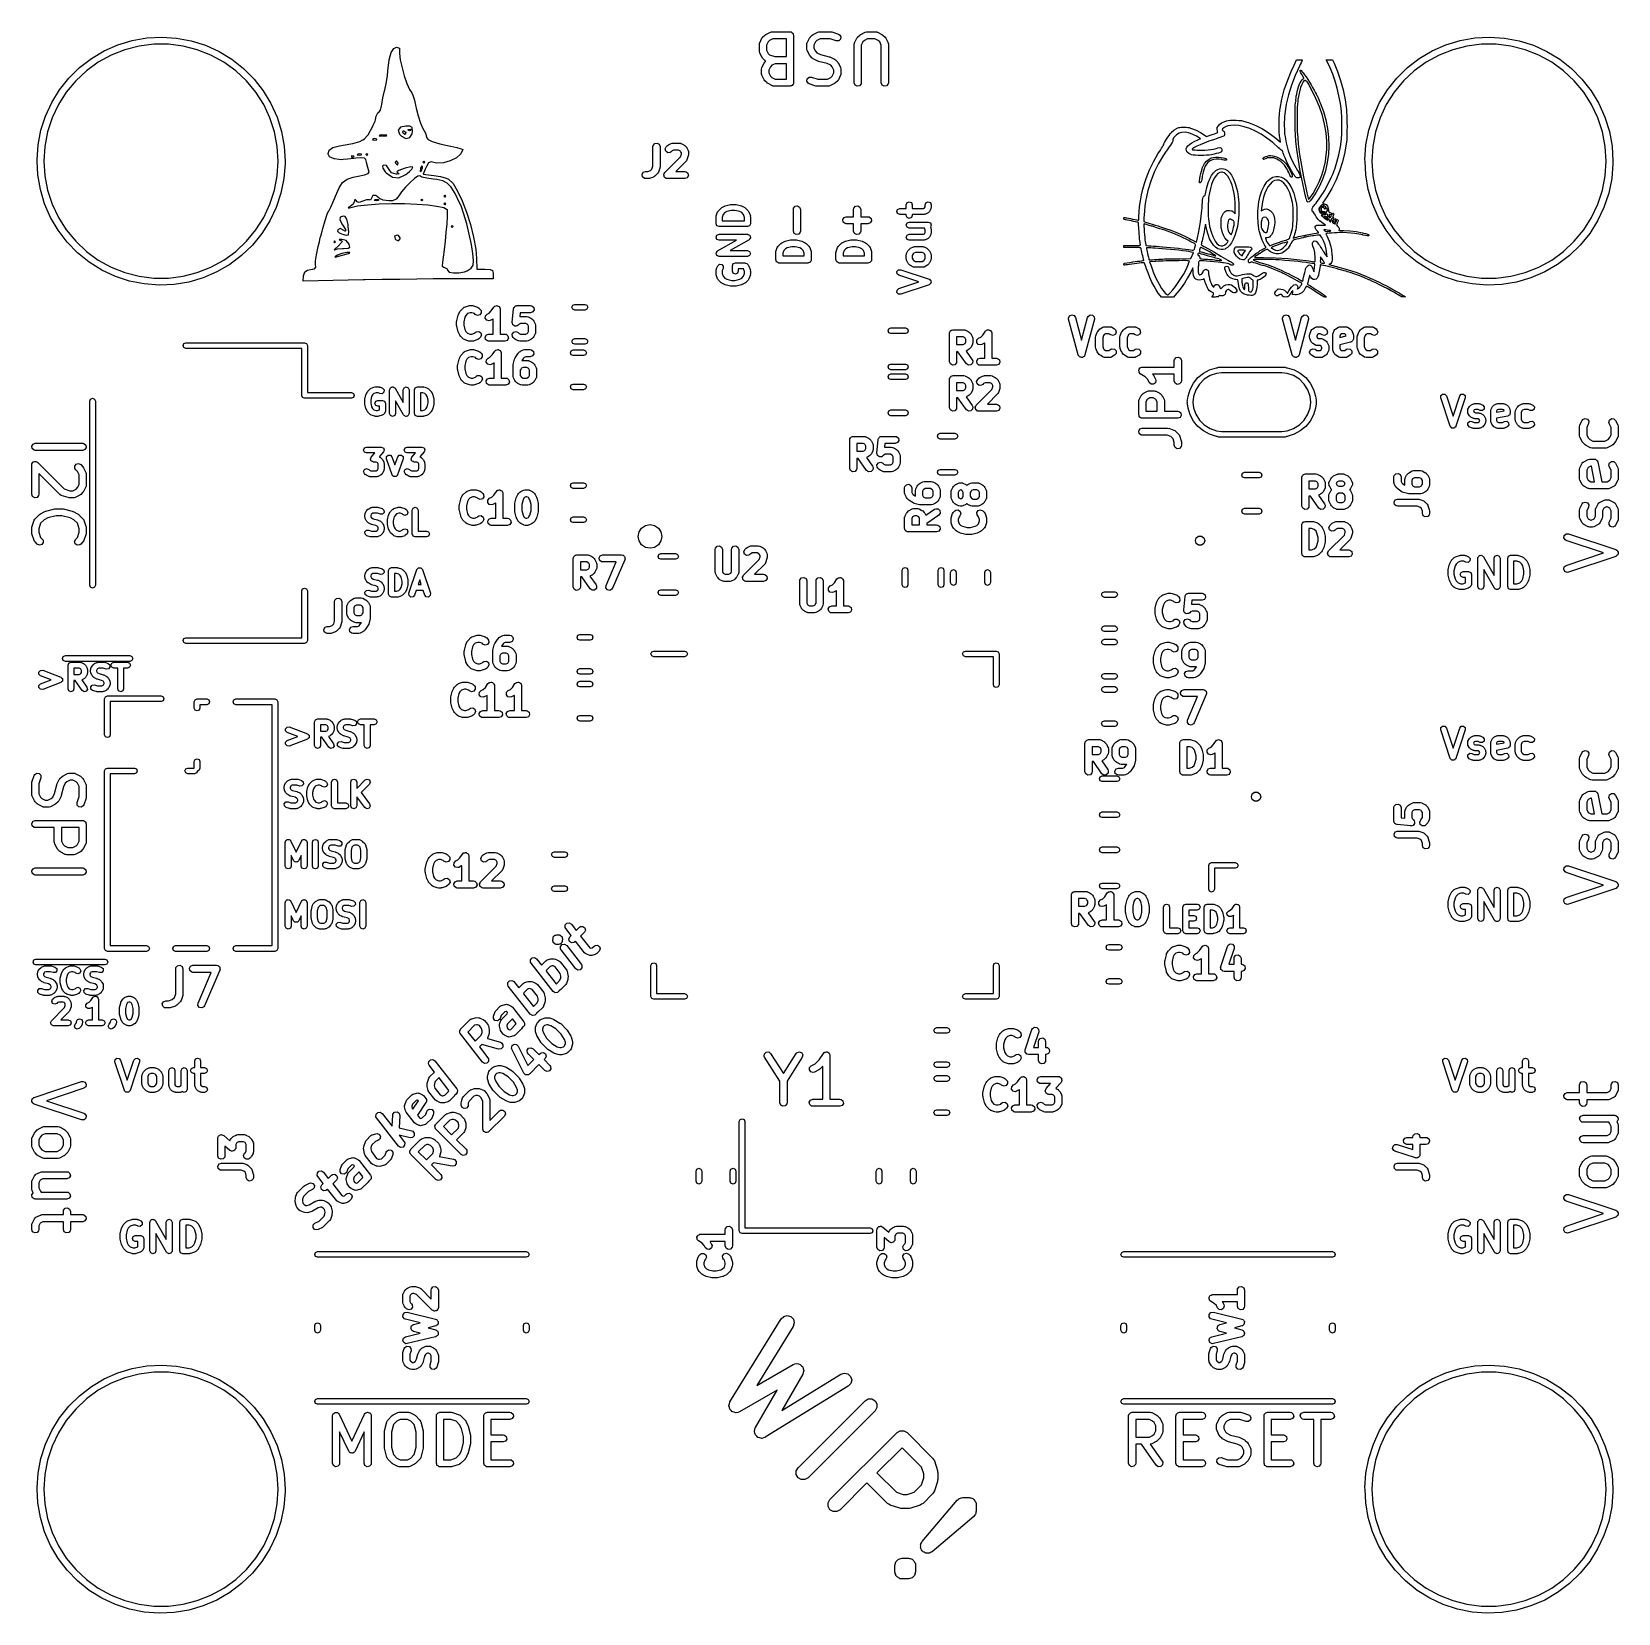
# Model space of a CAD drawing. Extents: x 83.3 to 116.7, y -116.6 to -83.3.
import ezdxf

# ---------------------------------------------------------------- set-up
doc = ezdxf.new("R2010")
doc.units = 0
doc.layers.add('BLACK', color=7, linetype='CONTINUOUS')

msp = doc.modelspace()

# ---------------------------------------------------------------- linework, layer by layer
at = {"layer": 'BLACK', "linetype": 'CONTINUOUS'}
for p, q in [((98.7522, -83.3282), (98.8474, -83.2805)), ((98.8474, -83.2805), (98.8724, -83.2731)), ((98.8724, -83.2731), (98.8767, -83.2742)), ((98.8767, -83.2742), (98.881, -83.2726)), ((98.881, -83.2726), (99.2619, -83.2726)), ((99.2619, -83.2726), (99.2716, -83.2743)), ((99.2716, -83.2743), (99.2749, -83.2738)), ((99.2749, -83.2738), (99.2778, -83.2754)), ((99.2778, -83.2754), (99.2876, -83.2771)), ((99.2876, -83.2771), (99.3025, -83.2897)), ((99.3025, -83.2897), (99.3194, -83.2994)), ((99.3194, -83.2994), (99.3217, -83.3058)), ((99.7522, -83.3282), (99.8474, -83.2805)), ((99.8474, -83.2805), (99.8724, -83.2731)), ((99.8724, -83.2731), (99.8767, -83.2742)), ((99.8767, -83.2742), (99.881, -83.2726)), ((99.881, -83.2726), (100.119, -83.2726)), ((100.119, -83.2726), (100.141, -83.2765)), ((100.141, -83.2765), (100.143, -83.2765)), ((100.143, -83.2765), (100.286, -83.3241)), ((100.752, -83.3282), (100.847, -83.2805)), ((100.847, -83.2805), (100.872, -83.2731)), ((100.872, -83.2731), (100.877, -83.2742)), ((100.877, -83.2742), (100.881, -83.2726)), ((100.881, -83.2726), (101.071, -83.2726)), ((101.071, -83.2726), (101.097, -83.2771)), ((101.097, -83.2771), (101.101, -83.28)), ((101.101, -83.28), (101.105, -83.2805)), ((101.105, -83.2805), (101.2, -83.3282)), ((84.8006, -83.6763), (85.0885, -83.549)), ((85.0885, -83.549), (85.3895, -83.4573)), ((85.5372, -83.5739), (85.2368, -83.651)), ((85.3895, -83.4573), (85.6994, -83.4023)), ((85.8449, -83.535), (85.5372, -83.5739)), ((85.6994, -83.4023), (86.0137, -83.385)), ((86.1551, -83.535), (85.8449, -83.535)), ((86.0137, -83.385), (86.3277, -83.4056)), ((86.4628, -83.5739), (86.1551, -83.535)), ((86.3277, -83.4056), (86.6371, -83.4638)), ((86.7632, -83.651), (86.4628, -83.5739)), ((86.6371, -83.4638), (86.9371, -83.5587)), ((86.9371, -83.5587), (87.2236, -83.689)), ((90.8536, -83.7102), (90.9085, -83.6227)), ((90.9085, -83.6227), (90.9674, -83.6)), ((90.9674, -83.6), (91.0264, -83.6193)), ((91.0264, -83.6193), (91.0291, -83.6506)), ((98.6155, -83.5381), (98.62, -83.5124)), ((98.6155, -83.681), (98.6155, -83.5381)), ((98.62, -83.5124), (98.6229, -83.509)), ((98.6229, -83.509), (98.6234, -83.5046)), ((98.6234, -83.5046), (98.671, -83.4093)), ((98.671, -83.4093), (98.6844, -83.3913)), ((98.6844, -83.3913), (98.6851, -83.3898)), ((98.6851, -83.3898), (98.7327, -83.3422)), ((98.7327, -83.3422), (98.751, -83.3293)), ((98.751, -83.3293), (98.7522, -83.3282)), ((98.7997, -83.4873), (98.7655, -83.5558)), ((98.7655, -83.5558), (98.7655, -83.6632)), ((98.8301, -83.4569), (98.7997, -83.4873)), ((98.8987, -83.4226), (98.8301, -83.4569)), ((99.1869, -83.4226), (98.8987, -83.4226)), ((99.1869, -83.7964), (99.1869, -83.4226)), ((99.3217, -83.3058), (99.3269, -83.3101)), ((99.3269, -83.3101), (99.3302, -83.3293)), ((99.3302, -83.3293), (99.3369, -83.3476)), ((99.3369, -83.3476), (99.3369, -84.3476)), ((99.6155, -83.5381), (99.62, -83.5124)), ((99.6155, -83.6333), (99.6155, -83.5381)), ((99.617, -83.6375), (99.6155, -83.6333)), ((99.62, -83.5124), (99.6229, -83.509)), ((99.6229, -83.509), (99.6234, -83.5046)), ((99.6234, -83.5046), (99.671, -83.4093)), ((99.671, -83.4093), (99.6844, -83.3913)), ((99.6844, -83.3913), (99.6851, -83.3898)), ((99.6851, -83.3898), (99.7327, -83.3422)), ((99.7327, -83.3422), (99.751, -83.3293)), ((99.751, -83.3293), (99.7522, -83.3282)), ((99.7997, -83.4873), (99.7655, -83.5558)), ((99.7655, -83.5558), (99.7655, -83.6156)), ((99.7655, -83.6156), (99.7997, -83.6841)), ((99.8301, -83.4569), (99.7997, -83.4873)), ((99.8987, -83.4226), (99.8301, -83.4569)), ((100.107, -83.4226), (99.8987, -83.4226)), ((100.238, -83.4664), (100.107, -83.4226)), ((100.289, -83.465), (100.238, -83.4664)), ((100.286, -83.3241), (100.309, -83.3365)), ((100.328, -83.4309), (100.289, -83.465)), ((100.309, -83.3365), (100.335, -83.3802)), ((100.335, -83.3802), (100.328, -83.4309)), ((100.615, -83.5381), (100.62, -83.5124)), ((100.615, -84.3476), (100.615, -83.5381)), ((100.62, -83.5124), (100.623, -83.509)), ((100.623, -83.5046), (100.671, -83.4093)), ((100.623, -83.509), (100.623, -83.5046)), ((100.671, -83.4093), (100.684, -83.3913)), ((100.684, -83.3913), (100.685, -83.3898)), ((100.685, -83.3898), (100.733, -83.3422)), ((100.733, -83.3422), (100.751, -83.3293)), ((100.751, -83.3293), (100.752, -83.3282)), ((100.8, -83.4873), (100.765, -83.5558)), ((100.765, -83.5558), (100.765, -84.3476)), ((100.83, -83.4569), (100.8, -83.4873)), ((100.899, -83.4226), (100.83, -83.4569)), ((101.054, -83.4226), (100.899, -83.4226)), ((101.122, -83.4569), (101.054, -83.4226)), ((101.153, -83.4873), (101.122, -83.4569)), ((101.187, -83.5558), (101.153, -83.4873)), ((101.187, -84.3476), (101.187, -83.5558)), ((101.2, -83.3282), (101.218, -83.3415)), ((101.218, -83.3415), (101.22, -83.3422)), ((101.22, -83.3422), (101.267, -83.3898)), ((101.267, -83.3898), (101.28, -83.4082)), ((101.28, -83.4082), (101.281, -83.4093)), ((101.281, -83.4093), (101.329, -83.5046)), ((101.329, -83.5046), (101.336, -83.5295)), ((101.336, -83.5295), (101.335, -83.5339)), ((101.335, -83.5339), (101.337, -83.5381)), ((101.337, -83.5381), (101.337, -84.3476)), ((112.801, -83.6763), (113.088, -83.549)), ((113.088, -83.549), (113.39, -83.4573)), ((113.537, -83.5739), (113.237, -83.651)), ((113.39, -83.4573), (113.699, -83.4023)), ((113.845, -83.535), (113.537, -83.5739)), ((113.699, -83.4023), (114.014, -83.385)), ((114.155, -83.535), (113.845, -83.535)), ((114.014, -83.385), (114.328, -83.4056)), ((114.463, -83.5739), (114.155, -83.535)), ((114.328, -83.4056), (114.637, -83.4638)), ((114.763, -83.651), (114.463, -83.5739)), ((114.637, -83.4638), (114.937, -83.5587)), ((114.937, -83.5587), (115.224, -83.689)), ((84.281, -84.0294), (84.5302, -83.8372)), ((84.6766, -83.9146), (84.4256, -84.0969)), ((84.5302, -83.8372), (84.8006, -83.6763)), ((84.9484, -83.7652), (84.6766, -83.9146)), ((85.2368, -83.651), (84.9484, -83.7652)), ((87.0516, -83.7652), (86.7632, -83.651)), ((87.3234, -83.9146), (87.0516, -83.7652)), ((87.2236, -83.689), (87.4924, -83.8527)), ((87.5744, -84.0969), (87.3234, -83.9146)), ((87.4924, -83.8527), (87.7396, -84.0475)), ((90.7836, -84.1), (90.8125, -83.8678)), ((90.8125, -83.8678), (90.8536, -83.7102)), ((91.0291, -83.6506), (91.0242, -83.7332)), ((91.0242, -83.7332), (91.0434, -83.8677)), ((91.0434, -83.8677), (91.0805, -84.0322)), ((98.617, -83.6852), (98.6155, -83.681)), ((98.616, -83.6895), (98.617, -83.6852)), ((98.6234, -83.7145), (98.616, -83.6895)), ((98.671, -83.8097), (98.6234, -83.7145)), ((98.6722, -83.8109), (98.671, -83.8097)), ((98.671, -84.0284), (98.7186, -83.9331)), ((98.6851, -83.8292), (98.6722, -83.8109)), ((98.7327, -83.8768), (98.6851, -83.8292)), ((98.7186, -83.9331), (98.732, -83.9151)), ((98.732, -83.9151), (98.7327, -83.9136)), ((98.7367, -83.8787), (98.7327, -83.8768)), ((98.7327, -83.9136), (98.7551, -83.8912)), ((98.7391, -83.8826), (98.7367, -83.8787)), ((98.7551, -83.8912), (98.7391, -83.8826)), ((98.7655, -83.6632), (98.7997, -83.7318)), ((98.7997, -83.7318), (98.8262, -83.7583)), ((98.8262, -83.7583), (98.9407, -83.7964)), ((98.9463, -83.9464), (98.8778, -83.9807)), ((98.9407, -83.7964), (99.1869, -83.7964)), ((99.1869, -83.9464), (98.9463, -83.9464)), ((99.1869, -84.2726), (99.1869, -83.9464)), ((99.616, -83.6419), (99.617, -83.6375)), ((99.6234, -83.6669), (99.616, -83.6419)), ((99.671, -83.7621), (99.6234, -83.6669)), ((99.6722, -83.7632), (99.671, -83.7621)), ((99.6851, -83.7816), (99.6722, -83.7632)), ((99.7327, -83.8292), (99.6851, -83.7816)), ((99.7342, -83.8299), (99.7327, -83.8292)), ((99.7522, -83.8433), (99.7342, -83.8299)), ((99.8474, -83.8909), (99.7522, -83.8433)), ((99.7997, -83.6841), (99.8301, -83.7146)), ((99.8301, -83.7146), (99.9071, -83.753)), ((99.8509, -83.8913), (99.8474, -83.8909)), ((99.8628, -83.8966), (99.8509, -83.8913)), ((100.045, -83.9422), (99.8628, -83.8966)), ((99.9071, -83.753), (100.09, -83.7987)), ((100.122, -83.9807), (100.045, -83.9422)), ((100.09, -83.7987), (100.101, -83.8039)), ((100.101, -83.8039), (100.105, -83.8043)), ((100.105, -83.8043), (100.2, -83.852)), ((100.2, -83.852), (100.218, -83.8653)), ((100.218, -83.8653), (100.22, -83.866)), ((100.22, -83.866), (100.267, -83.9136)), ((100.267, -83.9136), (100.28, -83.932)), ((100.28, -83.932), (100.281, -83.9331)), ((100.281, -83.9331), (100.329, -84.0284)), ((109.89, -83.9754), (109.943, -83.865)), ((109.943, -83.865), (110.006, -83.865)), ((110.021, -83.9629), (110.003, -83.9983)), ((110.006, -83.865), (110.036, -83.8653)), ((110.04, -83.9252), (110.021, -83.9629)), ((110.036, -83.8653), (110.058, -83.8659)), ((110.055, -83.895), (110.04, -83.9252)), ((110.065, -83.8748), (110.055, -83.895)), ((110.058, -83.8659), (110.068, -83.8669)), ((110.068, -83.8671), (110.065, -83.8748)), ((110.068, -83.8669), (110.068, -83.8671)), ((110.611, -83.9436), (110.571, -83.865)), ((110.571, -83.865), (110.699, -83.865)), ((110.654, -84.0335), (110.611, -83.9436)), ((110.699, -83.865), (110.733, -83.9379)), ((110.733, -83.9379), (110.806, -84.1125)), ((112.281, -84.0294), (112.53, -83.8372)), ((112.677, -83.9146), (112.426, -84.0969)), ((112.53, -83.8372), (112.801, -83.6763)), ((112.948, -83.7652), (112.677, -83.9146)), ((113.237, -83.651), (112.948, -83.7652)), ((115.052, -83.7652), (114.763, -83.651)), ((115.323, -83.9146), (115.052, -83.7652)), ((115.224, -83.689), (115.492, -83.8527)), ((115.574, -84.0969), (115.323, -83.9146)), ((115.492, -83.8527), (115.74, -84.0475)), ((83.8605, -84.4964), (84.0567, -84.2502)), ((84.0567, -84.2502), (84.281, -84.0294)), ((84.4256, -84.0969), (84.1995, -84.3093)), ((87.8005, -84.3093), (87.5744, -84.0969)), ((87.7396, -84.0475), (87.9615, -84.2707)), ((87.9615, -84.2707), (88.1551, -84.5188)), ((90.7467, -84.3673), (90.7726, -84.201)), ((90.7726, -84.201), (90.7836, -84.1)), ((91.0805, -84.0322), (91.1294, -84.2054)), ((91.1294, -84.2054), (91.184, -84.3655)), ((98.6631, -84.0619), (98.6676, -84.0363)), ((98.6631, -84.1571), (98.6631, -84.0619)), ((98.6646, -84.1614), (98.6631, -84.1571)), ((98.6636, -84.1657), (98.6646, -84.1614)), ((98.671, -84.1907), (98.6636, -84.1657)), ((98.6676, -84.0363), (98.6705, -84.0328)), ((98.6705, -84.0328), (98.671, -84.0284)), ((98.7186, -84.2859), (98.671, -84.1907)), ((98.7198, -84.287), (98.7186, -84.2859)), ((98.7327, -84.3054), (98.7198, -84.287)), ((98.8474, -84.0111), (98.8131, -84.0796)), ((98.8131, -84.0796), (98.8131, -84.1394)), ((98.8131, -84.1394), (98.8474, -84.208)), ((98.8778, -83.9807), (98.8474, -84.0111)), ((98.8474, -84.208), (98.8778, -84.2384)), ((98.8778, -84.2384), (98.9463, -84.2726)), ((98.9463, -84.2726), (99.1869, -84.2726)), ((99.617, -84.315), (99.6245, -84.2643)), ((99.6245, -84.2643), (99.6629, -84.2302)), ((99.6629, -84.2302), (99.7142, -84.2288)), ((99.7142, -84.2288), (99.8455, -84.2726)), ((99.8455, -84.2726), (100.054, -84.2726)), ((100.054, -84.2726), (100.122, -84.2384)), ((100.153, -84.0111), (100.122, -83.9807)), ((100.122, -84.2384), (100.153, -84.208)), ((100.187, -84.0796), (100.153, -84.0111)), ((100.153, -84.208), (100.187, -84.1394)), ((100.187, -84.1394), (100.187, -84.0796)), ((100.268, -84.3039), (100.267, -84.3054)), ((100.281, -84.2859), (100.268, -84.3039)), ((100.329, -84.1907), (100.281, -84.2859)), ((100.329, -84.0284), (100.336, -84.0533)), ((100.332, -84.1828), (100.329, -84.1862)), ((100.329, -84.1862), (100.329, -84.1907)), ((100.337, -84.1571), (100.332, -84.1828)), ((100.336, -84.0533), (100.335, -84.0577)), ((100.335, -84.0577), (100.337, -84.0619)), ((100.337, -84.0619), (100.337, -84.1571)), ((109.749, -84.3053), (109.828, -84.1084)), ((109.828, -84.1084), (109.89, -83.9754)), ((109.911, -84.1971), (109.834, -84.398)), ((110.003, -83.9983), (109.911, -84.1971)), ((110.011, -84.0936), (110.016, -84.0836)), ((110.016, -84.113), (110.011, -84.0936)), ((110.016, -84.0836), (110.026, -84.0817)), ((110.032, -84.1425), (110.016, -84.113)), ((110.026, -84.0817), (110.038, -84.0886)), ((110.06, -84.1832), (110.032, -84.1425)), ((110.037, -84.3167), (110.059, -84.2884)), ((110.038, -84.0886), (110.057, -84.1083)), ((110.057, -84.1083), (110.082, -84.1388)), ((110.059, -84.2884), (110.08, -84.2672)), ((110.077, -84.2083), (110.06, -84.1832)), ((110.093, -84.2315), (110.077, -84.2083)), ((110.08, -84.2672), (110.094, -84.2579)), ((110.082, -84.1388), (110.111, -84.1784)), ((110.1, -84.2458), (110.093, -84.2315)), ((110.094, -84.2579), (110.1, -84.2538)), ((110.111, -84.3015), (110.098, -84.309)), ((110.1, -84.2538), (110.1, -84.2458)), ((110.111, -84.1784), (110.143, -84.2252)), ((110.126, -84.3026), (110.111, -84.3015)), ((110.145, -84.3125), (110.126, -84.3026)), ((110.126, -84.3026), (110.126, -84.3026)), ((110.143, -84.2252), (110.178, -84.2774)), ((110.178, -84.2774), (110.213, -84.3333)), ((110.709, -84.1672), (110.654, -84.0335)), ((110.758, -84.312), (110.709, -84.1672)), ((110.806, -84.1125), (110.87, -84.2996)), ((110.87, -84.2996), (110.923, -84.4979)), ((111.861, -84.4964), (112.057, -84.2502)), ((112.057, -84.2502), (112.281, -84.0294)), ((112.426, -84.0969), (112.2, -84.3093)), ((115.8, -84.3093), (115.574, -84.0969)), ((115.74, -84.0475), (115.962, -84.2707)), ((115.962, -84.2707), (116.155, -84.5188)), ((83.6954, -84.7643), (83.8605, -84.4964)), ((84.0018, -84.5482), (83.8356, -84.8101)), ((84.1995, -84.3093), (84.0018, -84.5482)), ((87.9982, -84.5482), (87.8005, -84.3093)), ((88.1644, -84.8101), (87.9982, -84.5482)), ((88.1551, -84.5188), (88.3174, -84.7885)), ((90.6773, -84.6666), (90.7131, -84.5154)), ((90.7131, -84.5154), (90.7173, -84.5)), ((90.7173, -84.5), (90.7467, -84.3673)), ((91.184, -84.3655), (91.2381, -84.4909)), ((91.2381, -84.4909), (91.2857, -84.5601)), ((91.2857, -84.5601), (91.2877, -84.5616)), ((91.2877, -84.5616), (91.3097, -84.6086)), ((91.3097, -84.6086), (91.3407, -84.7132)), ((98.7803, -84.353), (98.7327, -84.3054)), ((98.7818, -84.3537), (98.7803, -84.353)), ((98.7998, -84.3671), (98.7818, -84.3537)), ((98.895, -84.4147), (98.7998, -84.3671)), ((98.8995, -84.4152), (98.895, -84.4147)), ((98.9029, -84.4181), (98.8995, -84.4152)), ((98.9286, -84.4226), (98.9029, -84.4181)), ((99.2619, -84.4226), (98.9286, -84.4226)), ((99.2802, -84.416), (99.2619, -84.4226)), ((99.2994, -84.4126), (99.2802, -84.416)), ((99.3038, -84.4074), (99.2994, -84.4126)), ((99.3101, -84.4051), (99.3038, -84.4074)), ((99.3199, -84.3882), (99.3101, -84.4051)), ((99.3324, -84.3733), (99.3199, -84.3882)), ((99.3341, -84.3635), (99.3324, -84.3733)), ((99.3358, -84.3606), (99.3341, -84.3635)), ((99.3369, -84.3476), (99.3352, -84.3574)), ((99.3352, -84.3574), (99.3358, -84.3606)), ((99.6439, -84.3587), (99.617, -84.315)), ((99.6668, -84.3712), (99.6439, -84.3587)), ((99.8096, -84.4188), (99.6668, -84.3712)), ((99.8113, -84.4187), (99.8096, -84.4188)), ((99.8333, -84.4226), (99.8113, -84.4187)), ((100.071, -84.4226), (99.8333, -84.4226)), ((100.076, -84.4211), (100.071, -84.4226)), ((100.08, -84.4221), (100.076, -84.4211)), ((100.105, -84.4147), (100.08, -84.4221)), ((100.2, -84.3671), (100.105, -84.4147)), ((100.201, -84.3659), (100.2, -84.3671)), ((100.22, -84.353), (100.201, -84.3659)), ((100.267, -84.3054), (100.22, -84.353)), ((100.633, -84.3958), (100.615, -84.3476)), ((100.677, -84.4215), (100.633, -84.3958)), ((100.728, -84.4126), (100.677, -84.4215)), ((100.761, -84.3733), (100.728, -84.4126)), ((100.765, -84.3476), (100.761, -84.3733)), ((101.204, -84.3958), (101.187, -84.3476)), ((101.249, -84.4215), (101.204, -84.3958)), ((101.299, -84.4126), (101.249, -84.4215)), ((101.332, -84.3733), (101.299, -84.4126)), ((101.337, -84.3476), (101.332, -84.3733)), ((109.634, -84.6954), (109.684, -84.5004)), ((109.684, -84.5004), (109.749, -84.3053)), ((109.771, -84.5996), (109.725, -84.8007)), ((109.834, -84.398), (109.771, -84.5996)), ((109.932, -84.6734), (109.938, -84.633)), ((109.938, -84.633), (109.948, -84.5859)), ((109.948, -84.5859), (109.959, -84.5352)), ((109.959, -84.5352), (109.973, -84.484)), ((109.982, -84.6373), (109.972, -84.6983)), ((109.973, -84.484), (109.987, -84.4354)), ((110.003, -84.5364), (109.982, -84.6373)), ((109.987, -84.4354), (110.001, -84.3924)), ((110.001, -84.3924), (110.014, -84.3581)), ((110.027, -84.4512), (110.003, -84.5364)), ((110.014, -84.3581), (110.019, -84.3474)), ((110.019, -84.3474), (110.037, -84.3167)), ((110.053, -84.382), (110.027, -84.4512)), ((110.083, -84.3291), (110.053, -84.382)), ((110.098, -84.309), (110.083, -84.3282)), ((110.083, -84.3282), (110.083, -84.3291)), ((110.167, -84.331), (110.145, -84.3125)), ((110.188, -84.3535), (110.167, -84.331)), ((110.204, -84.3755), (110.188, -84.3535)), ((110.21, -84.3925), (110.204, -84.3755)), ((110.21, -84.3943), (110.21, -84.3925)), ((110.216, -84.4101), (110.21, -84.3943)), ((110.213, -84.3333), (110.249, -84.391)), ((110.228, -84.4365), (110.216, -84.4101)), ((110.245, -84.4701), (110.228, -84.4365)), ((110.265, -84.5078), (110.245, -84.4701)), ((110.249, -84.391), (110.282, -84.4486)), ((110.352, -84.6791), (110.265, -84.5078)), ((110.282, -84.4486), (110.313, -84.5045)), ((110.313, -84.5045), (110.328, -84.5316)), ((110.328, -84.5316), (110.342, -84.5586)), ((110.342, -84.5586), (110.354, -84.5793)), ((110.354, -84.5793), (110.36, -84.5896)), ((110.36, -84.5896), (110.36, -84.59)), ((110.36, -84.59), (110.366, -84.5994)), ((110.366, -84.5994), (110.375, -84.6194)), ((110.375, -84.6194), (110.384, -84.64)), ((110.802, -84.4653), (110.758, -84.312)), ((110.838, -84.624), (110.802, -84.4653)), ((110.868, -84.7853), (110.838, -84.624)), ((110.923, -84.4979), (110.966, -84.7061)), ((111.695, -84.7643), (111.861, -84.4964)), ((112.002, -84.5482), (111.836, -84.8101)), ((112.2, -84.3093), (112.002, -84.5482)), ((115.998, -84.5482), (115.8, -84.3093)), ((116.164, -84.8101), (115.998, -84.5482)), ((116.155, -84.5188), (116.317, -84.7885)), ((83.5636, -85.0501), (83.6954, -84.7643)), ((83.8356, -84.8101), (83.7036, -85.0908)), ((88.2964, -85.0908), (88.1644, -84.8101)), ((88.3174, -84.7885), (88.4462, -85.0757)), ((90.5702, -84.981), (90.5985, -84.96)), ((90.5985, -84.96), (90.6245, -84.9247)), ((90.6245, -84.9247), (90.6475, -84.8372)), ((90.6475, -84.8372), (90.6517, -84.81)), ((90.6517, -84.81), (90.6773, -84.6666)), ((91.3407, -84.7132), (91.3745, -84.8544)), ((91.3745, -84.8544), (91.3801, -84.8806)), ((91.3801, -84.8806), (91.422, -85.0471)), ((109.584, -85.0083), (109.593, -84.9235)), ((109.593, -84.9235), (109.597, -84.8924)), ((109.597, -84.8924), (109.634, -84.6954)), ((109.725, -84.8007), (109.694, -85)), ((109.913, -84.989), (109.914, -84.9239)), ((109.914, -84.9239), (109.915, -84.866)), ((109.915, -84.866), (109.917, -84.8173)), ((109.917, -84.8173), (109.919, -84.7798)), ((109.919, -84.7798), (109.922, -84.7553)), ((109.922, -84.7553), (109.925, -84.7465)), ((109.925, -84.7465), (109.932, -84.7306)), ((109.929, -84.7042), (109.932, -84.6734)), ((109.931, -84.7221), (109.929, -84.7042)), ((109.932, -84.7306), (109.931, -84.7221)), ((109.956, -84.9396), (109.954, -85.0199)), ((109.959, -84.8644), (109.956, -84.9396)), ((109.963, -84.7972), (109.959, -84.8644)), ((109.967, -84.7409), (109.963, -84.7972)), ((109.972, -84.6983), (109.967, -84.7409)), ((110.428, -84.8588), (110.352, -84.6791)), ((110.384, -84.64), (110.396, -84.6673)), ((110.396, -84.6673), (110.412, -84.7043)), ((110.412, -84.7043), (110.429, -84.7455)), ((110.489, -85.0397), (110.428, -84.8588)), ((110.429, -84.7455), (110.441, -84.7733)), ((110.441, -84.7733), (110.508, -84.9516)), ((110.508, -84.9516), (110.56, -85.1319)), ((110.889, -84.9463), (110.868, -84.7853)), ((110.892, -84.9795), (110.889, -84.9463)), ((110.966, -84.7061), (110.991, -84.865)), ((110.991, -84.865), (110.995, -84.9102)), ((110.995, -84.9102), (110.999, -84.9685)), ((110.999, -84.9685), (111.002, -85.0368)), ((111.564, -85.0501), (111.695, -84.7643)), ((111.836, -84.8101), (111.704, -85.0908)), ((116.296, -85.0908), (116.164, -84.8101)), ((116.317, -84.7885), (116.446, -85.0757)), ((83.4672, -85.3497), (83.5636, -85.0501)), ((83.7036, -85.0908), (83.6077, -85.3858)), ((88.3923, -85.3858), (88.2964, -85.0908)), ((88.4462, -85.0757), (88.5395, -85.3762)), ((90.4237, -85.3452), (90.4756, -85.2413)), ((90.4756, -85.2413), (90.5125, -85.1578)), ((90.5125, -85.1578), (90.5208, -85.1302)), ((90.5208, -85.1302), (90.5362, -85.0496)), ((90.5362, -85.0496), (90.5702, -84.981)), ((91.049, -85.2836), (91.0024, -85.3452)), ((91.1605, -85.26), (91.049, -85.2836)), ((91.2443, -85.265), (91.1605, -85.26)), ((91.2913, -85.2943), (91.2443, -85.265)), ((91.304, -85.3663), (91.2913, -85.2943)), ((91.422, -85.0471), (91.4722, -85.2009)), ((91.4722, -85.2009), (91.5202, -85.3093)), ((107.415, -85.313), (107.441, -85.3012)), ((107.441, -85.3012), (107.462, -85.2934)), ((107.462, -85.2934), (107.483, -85.2889)), ((107.483, -85.2889), (107.509, -85.2868)), ((107.509, -85.2868), (107.545, -85.2863)), ((107.545, -85.2863), (107.568, -85.2863)), ((107.568, -85.2863), (107.615, -85.2872)), ((107.615, -85.2872), (107.65, -85.2896)), ((107.65, -85.2896), (107.68, -85.2946)), ((107.68, -85.2946), (107.71, -85.3028)), ((107.71, -85.3028), (107.729, -85.3093)), ((108.27, -85.3033), (108.272, -85.2939)), ((108.27, -85.3329), (108.27, -85.3033)), ((108.272, -85.2939), (108.288, -85.2603)), ((108.288, -85.2603), (108.319, -85.2272)), ((108.319, -85.2272), (108.362, -85.1965)), ((108.362, -85.1965), (108.414, -85.1697)), ((108.4, -85.3026), (108.382, -85.3222)), ((108.406, -85.2971), (108.4, -85.3026)), ((108.445, -85.2746), (108.406, -85.2971)), ((108.414, -85.1697), (108.465, -85.1514)), ((108.497, -85.2581), (108.445, -85.2746)), ((108.465, -85.1514), (108.502, -85.1436)), ((108.559, -85.248), (108.497, -85.2581)), ((108.502, -85.1436), (108.552, -85.1387)), ((108.552, -85.1387), (108.609, -85.1366)), ((108.631, -85.245), (108.559, -85.248)), ((108.609, -85.1366), (108.669, -85.1374)), ((108.729, -85.2524), (108.631, -85.245)), ((108.669, -85.1374), (108.728, -85.141)), ((108.728, -85.141), (108.78, -85.1474)), ((108.841, -85.2753), (108.729, -85.2524)), ((108.78, -85.1474), (108.802, -85.1517)), ((108.802, -85.1517), (108.944, -85.1919)), ((108.957, -85.3134), (108.841, -85.2753)), ((108.944, -85.1919), (109.086, -85.2487)), ((109.086, -85.2487), (109.227, -85.3217)), ((109.576, -85.1974), (109.578, -85.1009)), ((109.576, -85.2937), (109.576, -85.1974)), ((109.58, -85.3857), (109.576, -85.2937)), ((109.578, -85.1009), (109.584, -85.0083)), ((109.685, -85.186), (109.684, -85.2562)), ((109.684, -85.2562), (109.686, -85.324)), ((109.686, -85.1181), (109.685, -85.186)), ((109.689, -85.0568), (109.686, -85.1181)), ((109.693, -85.0067), (109.689, -85.0568)), ((109.694, -85), (109.693, -85.0067)), ((109.913, -85.0594), (109.913, -84.989)), ((109.913, -85.1331), (109.913, -85.0594)), ((109.914, -85.184), (109.913, -85.1331)), ((109.914, -85.2082), (109.914, -85.184)), ((109.916, -85.2827), (109.914, -85.2082)), ((109.917, -85.3546), (109.916, -85.2827)), ((109.954, -85.0199), (109.953, -85.1023)), ((109.953, -85.1023), (109.953, -85.184)), ((109.953, -85.184), (109.954, -85.2622)), ((109.954, -85.2622), (109.955, -85.3339)), ((110.535, -85.221), (110.489, -85.0397)), ((110.566, -85.4018), (110.535, -85.221)), ((110.56, -85.1319), (110.597, -85.3132)), ((110.896, -85.0502), (110.892, -84.9795)), ((110.899, -85.1295), (110.896, -85.0502)), ((110.901, -85.2132), (110.899, -85.1295)), ((110.9, -85.377), (110.901, -85.2971)), ((110.901, -85.2971), (110.901, -85.2132)), ((111.002, -85.0368), (111.005, -85.1123)), ((111.005, -85.1123), (111.006, -85.192)), ((111.006, -85.192), (111.007, -85.2729)), ((111.007, -85.2729), (111.006, -85.3522)), ((111.467, -85.3497), (111.564, -85.0501)), ((111.704, -85.0908), (111.608, -85.3858)), ((116.392, -85.3858), (116.296, -85.0908)), ((116.446, -85.0757), (116.54, -85.3762)), ((83.4074, -85.6587), (83.4672, -85.3497)), ((83.6077, -85.3858), (83.5496, -85.6904)), ((88.4504, -85.6904), (88.3923, -85.3858)), ((88.5395, -85.3762), (88.5961, -85.6858)), ((89.84, -85.6637), (90.0462, -85.6273)), ((90.0462, -85.6273), (90.1905, -85.5851)), ((90.1905, -85.5851), (90.2509, -85.5504)), ((90.2509, -85.5504), (90.2911, -85.5274)), ((90.2911, -85.5274), (90.3484, -85.464)), ((90.3484, -85.464), (90.3659, -85.4447)), ((90.3659, -85.4447), (90.4193, -85.3541)), ((90.4193, -85.3541), (90.4237, -85.3452)), ((90.4725, -85.5327), (90.4573, -85.5504)), ((90.4573, -85.5504), (90.4967, -85.5568)), ((90.4956, -85.5263), (90.4725, -85.5327)), ((90.5492, -85.5358), (90.4956, -85.5263)), ((90.4967, -85.5568), (90.5485, -85.5495)), ((90.5485, -85.5495), (90.5492, -85.5358)), ((90.61, -85.4524), (90.5975, -85.464)), ((90.5975, -85.464), (90.6529, -85.4703)), ((90.6486, -85.4462), (90.61, -85.4524)), ((90.75, -85.4524), (90.6486, -85.4462)), ((90.6529, -85.4703), (90.68, -85.4707)), ((90.68, -85.4707), (90.7528, -85.4665)), ((90.7613, -85.4562), (90.75, -85.4524)), ((90.7528, -85.4665), (90.7613, -85.4562)), ((91.0024, -85.3452), (91.0269, -85.4308)), ((91.0269, -85.4308), (91.0664, -85.4773)), ((91.0664, -85.4773), (91.1583, -85.5241)), ((91.1, -85.4), (91.1032, -85.3631)), ((91.1082, -85.412), (91.1, -85.4)), ((91.1032, -85.3631), (91.1176, -85.36)), ((91.1424, -85.44), (91.1082, -85.412)), ((91.1176, -85.36), (91.1584, -85.389)), ((91.1464, -85.439), (91.1424, -85.44)), ((91.16, -85.4), (91.1464, -85.439)), ((91.1583, -85.5241), (91.2431, -85.504)), ((91.1584, -85.389), (91.16, -85.4)), ((91.2071, -85.3454), (91.2133, -85.3333)), ((91.24, -85.36), (91.2071, -85.3454)), ((91.2133, -85.3333), (91.2608, -85.3285)), ((91.2612, -85.3571), (91.24, -85.36)), ((91.2431, -85.504), (91.2966, -85.4283)), ((91.2608, -85.3285), (91.2667, -85.3333)), ((91.2667, -85.3333), (91.2612, -85.3571)), ((91.2966, -85.4283), (91.304, -85.3663)), ((91.5202, -85.3093), (91.5213, -85.3112)), ((91.5213, -85.3112), (91.5727, -85.4117)), ((91.5727, -85.4117), (91.5991, -85.4893)), ((91.5991, -85.4893), (91.6, -85.4992)), ((91.6, -85.4992), (91.6285, -85.5442)), ((91.6285, -85.5442), (91.7181, -85.5883)), ((91.7181, -85.5883), (91.8751, -85.6335)), ((91.8751, -85.6335), (92.1056, -85.6822)), ((96.3754, -85.6678), (96.4084, -85.6285)), ((96.4084, -85.6285), (96.4589, -85.6196)), ((96.4589, -85.6196), (96.5033, -85.6453)), ((96.698, -85.655), (96.7552, -85.6264)), ((96.7552, -85.6264), (96.7801, -85.619)), ((96.7801, -85.619), (96.7845, -85.62)), ((96.7845, -85.62), (96.7887, -85.6185)), ((96.7887, -85.6185), (96.9316, -85.6185)), ((96.9316, -85.6185), (96.9572, -85.623)), ((96.9572, -85.623), (96.9607, -85.6259)), ((96.9607, -85.6259), (96.9651, -85.6264)), ((96.9651, -85.6264), (97.0223, -85.655)), ((107.143, -85.6485), (107.148, -85.6326)), ((107.148, -85.6326), (107.161, -85.6063)), ((107.161, -85.6063), (107.18, -85.5726)), ((107.18, -85.5726), (107.203, -85.5346)), ((107.203, -85.5346), (107.229, -85.495)), ((107.229, -85.495), (107.256, -85.4569)), ((107.256, -85.4569), (107.281, -85.4233)), ((107.281, -85.4233), (107.303, -85.3971)), ((107.308, -85.6315), (107.286, -85.6618)), ((107.303, -85.3971), (107.307, -85.3933)), ((107.307, -85.3933), (107.354, -85.3505)), ((107.322, -85.6091), (107.308, -85.6315)), ((107.33, -85.5919), (107.322, -85.6091)), ((107.334, -85.5772), (107.33, -85.5919)), ((107.335, -85.5623), (107.334, -85.5772)), ((107.34, -85.5308), (107.335, -85.5506)), ((107.335, -85.5506), (107.335, -85.5623)), ((107.351, -85.5109), (107.34, -85.5308)), ((107.372, -85.4855), (107.351, -85.5109)), ((107.354, -85.3505), (107.403, -85.3192)), ((107.413, -85.4455), (107.372, -85.4855)), ((107.403, -85.3192), (107.415, -85.313)), ((107.467, -85.4124), (107.413, -85.4455)), ((107.526, -85.3948), (107.467, -85.4124)), ((107.591, -85.3927), (107.526, -85.3948)), ((107.663, -85.4057), (107.591, -85.3927)), ((107.709, -85.4212), (107.663, -85.4057)), ((107.686, -85.6487), (107.732, -85.6171)), ((107.769, -85.4459), (107.709, -85.4212)), ((107.729, -85.3093), (107.824, -85.3479)), ((107.732, -85.6171), (107.787, -85.586)), ((107.83, -85.476), (107.769, -85.4459)), ((107.787, -85.586), (107.849, -85.557)), ((107.824, -85.3479), (107.918, -85.3979)), ((107.887, -85.5087), (107.83, -85.476)), ((107.849, -85.557), (107.871, -85.5477)), ((107.871, -85.5477), (107.919, -85.5283)), ((107.919, -85.5283), (107.887, -85.5087)), ((107.992, -85.6192), (107.908, -85.6535)), ((107.918, -85.3979), (107.975, -85.4343)), ((107.975, -85.4343), (108.043, -85.4799)), ((108.093, -85.5823), (107.992, -85.6192)), ((108.043, -85.4799), (108.164, -85.4412)), ((108.21, -85.5428), (108.093, -85.5823)), ((108.164, -85.4412), (108.212, -85.4256)), ((108.251, -85.5294), (108.21, -85.5428)), ((108.212, -85.4256), (108.245, -85.4135)), ((108.245, -85.4135), (108.266, -85.4044)), ((108.302, -85.5122), (108.251, -85.5294)), ((108.266, -85.4044), (108.277, -85.3972)), ((108.273, -85.365), (108.27, -85.3329)), ((108.279, -85.39), (108.273, -85.365)), ((108.277, -85.3972), (108.28, -85.3911)), ((108.28, -85.3911), (108.279, -85.39)), ((108.346, -85.4969), (108.302, -85.5122)), ((108.382, -85.4842), (108.346, -85.4969)), ((108.382, -85.3222), (108.378, -85.3376)), ((108.378, -85.3376), (108.389, -85.353)), ((108.406, -85.475), (108.382, -85.4842)), ((108.389, -85.353), (108.399, -85.361)), ((108.399, -85.361), (108.414, -85.3776)), ((108.417, -85.4701), (108.406, -85.475)), ((108.414, -85.3776), (108.422, -85.4005)), ((108.42, -85.4672), (108.417, -85.4701)), ((108.425, -85.4502), (108.42, -85.4672)), ((108.422, -85.4005), (108.424, -85.42)), ((108.424, -85.42), (108.425, -85.4502)), ((109.075, -85.3663), (108.957, -85.3134)), ((109.196, -85.4336), (109.075, -85.3663)), ((109.319, -85.5149), (109.196, -85.4336)), ((109.227, -85.3217), (109.366, -85.4109)), ((109.442, -85.61), (109.319, -85.5149)), ((109.366, -85.4109), (109.504, -85.516)), ((109.565, -85.7183), (109.442, -85.61)), ((109.504, -85.516), (109.548, -85.5532)), ((109.548, -85.5532), (109.607, -85.6042)), ((109.586, -85.4695), (109.58, -85.3857)), ((109.596, -85.5409), (109.586, -85.4695)), ((109.607, -85.6042), (109.596, -85.5409)), ((109.686, -85.324), (109.688, -85.3852)), ((109.688, -85.3852), (109.692, -85.4352)), ((109.692, -85.4352), (109.693, -85.4442)), ((109.693, -85.4442), (109.722, -85.6153)), ((109.722, -85.6153), (109.766, -85.7803)), ((109.92, -85.422), (109.917, -85.3546)), ((109.922, -85.4829), (109.92, -85.422)), ((109.926, -85.5354), (109.922, -85.4829)), ((109.929, -85.5775), (109.926, -85.5354)), ((109.95, -85.7574), (109.929, -85.5775)), ((109.955, -85.3339), (109.958, -85.3961)), ((109.958, -85.3961), (109.96, -85.417)), ((109.96, -85.417), (109.979, -85.6346)), ((109.979, -85.6346), (110.008, -85.8622)), ((110.581, -85.5811), (110.566, -85.4018)), ((110.58, -85.758), (110.581, -85.5811)), ((110.597, -85.3132), (110.618, -85.4947)), ((110.618, -85.4947), (110.624, -85.6753)), ((110.867, -85.7021), (110.89, -85.5404)), ((110.89, -85.5404), (110.893, -85.5079)), ((110.893, -85.5079), (110.898, -85.4486)), ((110.898, -85.4486), (110.9, -85.377)), ((110.995, -85.5966), (110.959, -85.8106)), ((110.996, -85.5936), (110.995, -85.5966)), ((111, -85.5505), (110.996, -85.5936)), ((111.003, -85.4939), (111, -85.5505)), ((111.005, -85.4268), (111.003, -85.4939)), ((111.006, -85.3522), (111.005, -85.4268)), ((111.407, -85.6587), (111.467, -85.3497)), ((111.608, -85.3858), (111.55, -85.6904)), ((116.45, -85.6904), (116.392, -85.3858)), ((116.54, -85.3762), (116.596, -85.6858)), ((83.3851, -85.9726), (83.4074, -85.6587)), ((83.3865, -86), (83.3851, -85.9726)), ((83.5496, -85.6904), (83.5301, -86)), ((88.4699, -86), (88.4504, -85.6904)), ((88.5961, -85.6858), (88.615, -86)), ((89.52, -85.8424), (89.5431, -85.7694)), ((89.5202, -85.8503), (89.52, -85.8424)), ((89.5308, -85.8704), (89.5202, -85.8503)), ((89.5428, -85.8933), (89.5308, -85.8704)), ((89.5528, -85.9124), (89.5428, -85.8933)), ((89.5431, -85.7694), (89.6198, -85.7164)), ((89.65, -85.9494), (89.5528, -85.9124)), ((89.6198, -85.7164), (89.7608, -85.6772)), ((89.6586, -85.9513), (89.65, -85.9494)), ((89.7509, -85.9683), (89.6586, -85.9513)), ((89.8, -85.9733), (89.7509, -85.9683)), ((89.7608, -85.6772), (89.84, -85.6637)), ((89.8365, -85.9688), (89.8, -85.9733)), ((89.933, -85.9579), (89.8365, -85.9688)), ((90.0647, -85.9435), (89.933, -85.9579)), ((90.0192, -85.8885), (90.0133, -85.8933)), ((90.0133, -85.8933), (90.0188, -85.9171)), ((90.0188, -85.9171), (90.04, -85.92)), ((90.0667, -85.8933), (90.0192, -85.8885)), ((90.04, -85.92), (90.0729, -85.9054)), ((90.1094, -85.9387), (90.0647, -85.9435)), ((90.0729, -85.9054), (90.0667, -85.8933)), ((90.2253, -85.9294), (90.1094, -85.9387)), ((90.1525, -85.8527), (90.1373, -85.8704)), ((90.1373, -85.8704), (90.1767, -85.8768)), ((90.1756, -85.8463), (90.1525, -85.8527)), ((90.2292, -85.8558), (90.1756, -85.8463)), ((90.1767, -85.8768), (90.2285, -85.8695)), ((90.2875, -85.9369), (90.2253, -85.9294)), ((90.2285, -85.8695), (90.229, -85.86)), ((90.229, -85.86), (90.2292, -85.8558)), ((90.3163, -85.9679), (90.2875, -85.9369)), ((90.3309, -86.0245), (90.3163, -85.9679)), ((90.34, -85.84), (90.32, -85.86)), ((90.32, -85.86), (90.34, -85.88)), ((90.36, -85.86), (90.34, -85.84)), ((90.34, -85.88), (90.36, -85.86)), ((92.2294, -85.9288), (92.0989, -85.9963)), ((92.1056, -85.6822), (92.11, -85.6831)), ((92.11, -85.6831), (92.2388, -85.7112)), ((92.3237, -85.8453), (92.2294, -85.9288)), ((92.2388, -85.7112), (92.329, -85.738)), ((92.36, -85.7563), (92.3237, -85.8453)), ((92.329, -85.738), (92.36, -85.7563)), ((96.3709, -85.6935), (96.3754, -85.6678)), ((96.3709, -86.1099), (96.3709, -85.6935)), ((96.5033, -85.6453), (96.5209, -85.6935)), ((96.5209, -85.6935), (96.5209, -86.1221)), ((96.6214, -86.2404), (96.9517, -85.9101)), ((96.6283, -85.7441), (96.65, -85.6976)), ((96.6416, -85.7936), (96.6283, -85.7441)), ((96.6836, -85.8231), (96.6416, -85.7936)), ((96.65, -85.6976), (96.6785, -85.669)), ((96.6785, -85.669), (96.6969, -85.6562)), ((96.7347, -85.8186), (96.6836, -85.8231)), ((96.6969, -85.6562), (96.698, -85.655)), ((96.756, -85.8037), (96.7347, -85.8186)), ((96.776, -85.7837), (96.756, -85.8037)), ((96.8064, -85.7685), (96.776, -85.7837)), ((96.9139, -85.7685), (96.8064, -85.7685)), ((96.9443, -85.7837), (96.9139, -85.7685)), ((96.9556, -85.795), (96.9443, -85.7837)), ((96.9517, -85.9101), (96.9709, -85.8527)), ((96.9709, -85.8255), (96.9556, -85.795)), ((96.9709, -85.8527), (96.9709, -85.8255)), ((97.0223, -85.655), (97.0403, -85.6683)), ((97.0403, -85.6683), (97.0417, -85.669)), ((97.0417, -85.669), (97.0703, -85.6976)), ((97.0703, -85.6976), (97.0832, -85.716)), ((97.0884, -85.9743), (97.076, -85.9972)), ((97.0832, -85.716), (97.0844, -85.7171)), ((97.0844, -85.7171), (97.1129, -85.7742)), ((97.117, -85.8886), (97.0884, -85.9743)), ((97.1129, -85.7742), (97.1204, -85.7992)), ((97.1209, -85.8649), (97.117, -85.887)), ((97.117, -85.887), (97.117, -85.8886)), ((97.1204, -85.7992), (97.1193, -85.8036)), ((97.1193, -85.8036), (97.1209, -85.8078)), ((97.1209, -85.8078), (97.1209, -85.8649)), ((106.925, -86.0148), (107.02, -85.8496)), ((107.02, -85.8496), (107.074, -85.7673)), ((107.137, -85.8736), (107.032, -86.0525)), ((107.074, -85.7673), (107.098, -85.7298)), ((107.098, -85.7298), (107.119, -85.6962)), ((107.119, -85.6962), (107.134, -85.6695)), ((107.134, -85.6695), (107.142, -85.6524)), ((107.257, -85.7006), (107.137, -85.8736)), ((107.142, -85.6524), (107.143, -85.6485)), ((107.286, -85.6618), (107.257, -85.7006)), ((107.619, -85.7433), (107.631, -85.7069)), ((107.622, -85.7804), (107.619, -85.7433)), ((107.64, -85.8139), (107.622, -85.7804)), ((107.631, -85.7069), (107.652, -85.6792)), ((107.67, -85.8418), (107.64, -85.8139)), ((107.652, -85.6792), (107.686, -85.6487)), ((107.713, -85.8617), (107.67, -85.8418)), ((107.726, -85.8653), (107.713, -85.8617)), ((107.764, -85.8713), (107.726, -85.8653)), ((107.742, -85.7463), (107.74, -85.7525)), ((107.74, -85.7525), (107.747, -85.7574)), ((107.754, -85.7362), (107.742, -85.7463)), ((107.747, -85.7574), (107.752, -85.7599)), ((107.752, -85.7599), (107.768, -85.7632)), ((107.779, -85.7196), (107.754, -85.7362)), ((107.813, -85.8759), (107.764, -85.8713)), ((107.768, -85.7632), (107.799, -85.7658)), ((107.787, -85.7141), (107.779, -85.7196)), ((107.839, -85.6851), (107.787, -85.7141)), ((107.799, -85.7658), (107.843, -85.7677)), ((107.869, -85.879), (107.813, -85.8759)), ((107.908, -85.6535), (107.839, -85.6851)), ((107.843, -85.7677), (107.897, -85.7686)), ((107.929, -85.8805), (107.869, -85.879)), ((107.897, -85.7686), (107.931, -85.7687)), ((107.988, -85.8802), (107.929, -85.8805)), ((107.931, -85.7687), (108.01, -85.7676)), ((108.043, -85.878), (107.988, -85.8802)), ((108.01, -85.7676), (108.077, -85.7638)), ((108.091, -85.8738), (108.043, -85.878)), ((108.044, -85.9979), (108.097, -85.9564)), ((108.077, -85.7638), (108.136, -85.757)), ((108.104, -85.8722), (108.091, -85.8738)), ((108.097, -85.9564), (108.145, -85.9338)), ((108.153, -85.8644), (108.104, -85.8722)), ((108.136, -85.757), (108.192, -85.7464)), ((108.145, -85.9338), (108.186, -85.9239)), ((108.194, -85.9664), (108.15, -85.9797)), ((108.203, -85.8544), (108.153, -85.8644)), ((108.186, -85.9239), (108.237, -85.9185)), ((108.192, -85.7464), (108.25, -85.7314)), ((108.249, -85.9595), (108.194, -85.9664)), ((108.251, -85.8431), (108.203, -85.8544)), ((108.237, -85.9185), (108.294, -85.9178)), ((108.309, -85.96), (108.249, -85.9595)), ((108.25, -85.7314), (108.286, -85.7204)), ((108.295, -85.8313), (108.251, -85.8431)), ((108.286, -85.7204), (108.322, -85.713)), ((108.294, -85.9178), (108.351, -85.9218)), ((108.329, -85.8199), (108.295, -85.8313)), ((108.368, -85.9684), (108.309, -85.96)), ((108.322, -85.713), (108.346, -85.7177)), ((108.35, -85.81), (108.329, -85.8199)), ((108.346, -85.7177), (108.361, -85.735)), ((108.36, -85.8014), (108.35, -85.81)), ((108.351, -85.9218), (108.397, -85.9294)), ((108.367, -85.7869), (108.36, -85.8014)), ((108.361, -85.735), (108.367, -85.7626)), ((108.367, -85.7626), (108.367, -85.7869)), ((108.379, -85.9706), (108.368, -85.9684)), ((108.418, -85.9782), (108.379, -85.9706)), ((108.397, -85.9294), (108.431, -85.9374)), ((108.431, -85.9374), (108.452, -85.9443)), ((108.452, -85.9443), (108.462, -85.9516)), ((108.466, -85.9738), (108.46, -85.9799)), ((108.462, -85.9516), (108.466, -85.9609)), ((108.466, -85.9609), (108.467, -85.9629)), ((108.467, -85.9629), (108.466, -85.9738)), ((109.235, -85.9485), (109.241, -85.9314)), ((109.237, -85.9577), (109.235, -85.9485)), ((109.247, -85.9642), (109.237, -85.9577)), ((109.241, -85.9314), (109.261, -85.9163)), ((109.268, -85.9604), (109.247, -85.9642)), ((109.261, -85.9163), (109.296, -85.9024)), ((109.301, -85.9464), (109.268, -85.9604)), ((109.296, -85.9024), (109.33, -85.8928)), ((109.306, -85.9443), (109.301, -85.9464)), ((109.333, -85.9344), (109.306, -85.9443)), ((109.33, -85.8928), (109.367, -85.8852)), ((109.363, -85.9295), (109.333, -85.9344)), ((109.403, -85.9283), (109.363, -85.9295)), ((109.367, -85.8852), (109.399, -85.8831)), ((109.399, -85.8831), (109.434, -85.8864)), ((109.405, -85.9283), (109.403, -85.9283)), ((109.44, -85.9295), (109.405, -85.9283)), ((109.434, -85.8864), (109.444, -85.8878)), ((109.467, -85.9339), (109.44, -85.9295)), ((109.444, -85.8878), (109.521, -85.9081)), ((109.494, -85.9431), (109.467, -85.9339)), ((109.528, -85.959), (109.494, -85.9431)), ((109.521, -85.9081), (109.594, -85.9438)), ((109.565, -85.9783), (109.528, -85.959)), ((109.59, -85.7403), (109.565, -85.7183)), ((109.614, -85.7617), (109.59, -85.7403)), ((109.594, -85.9438), (109.661, -85.9942)), ((109.632, -85.7763), (109.614, -85.7617)), ((109.641, -85.7817), (109.632, -85.7763)), ((109.645, -85.7866), (109.641, -85.7817)), ((109.653, -85.8045), (109.645, -85.7866)), ((109.664, -85.8324), (109.653, -85.8045)), ((109.676, -85.8671), (109.664, -85.8324)), ((109.678, -85.8721), (109.676, -85.8671)), ((109.702, -85.9338), (109.678, -85.8721)), ((109.733, -86.0039), (109.702, -85.9338)), ((109.766, -85.7803), (109.824, -85.9383)), ((109.824, -85.9383), (109.898, -86.0888)), ((109.982, -85.9837), (109.95, -85.7574)), ((110.008, -85.8622), (110.044, -86.0959)), ((110.551, -86.0056), (110.563, -85.9317)), ((110.563, -85.9317), (110.58, -85.758)), ((110.615, -85.8541), (110.59, -86.03)), ((110.624, -85.6753), (110.615, -85.8541)), ((110.795, -86.0231), (110.835, -85.8648)), ((110.835, -85.8648), (110.867, -85.7021)), ((110.959, -85.8106), (110.911, -86.0141)), ((111.385, -85.9726), (111.407, -85.6587)), ((111.387, -86), (111.385, -85.9726)), ((111.55, -85.6904), (111.53, -86)), ((116.47, -86), (116.45, -85.6904)), ((116.596, -85.6858), (116.615, -86)), ((83.4008, -86.287), (83.3865, -86)), ((83.4541, -86.5971), (83.4008, -86.287)), ((83.5301, -86), (83.5496, -86.3096)), ((83.5496, -86.3096), (83.6077, -86.6142)), ((88.3923, -86.6142), (88.4504, -86.3096)), ((88.4504, -86.3096), (88.4699, -86)), ((88.6144, -86.0548), (88.5889, -86.3685)), ((88.615, -86), (88.6144, -86.0548)), ((90.1541, -86.3148), (90.2915, -86.2869)), ((90.2915, -86.2869), (90.3636, -86.2602)), ((90.3319, -86.0286), (90.3309, -86.0245)), ((90.3504, -86.1072), (90.3319, -86.0286)), ((90.3527, -86.117), (90.3504, -86.1072)), ((90.3797, -86.2053), (90.3527, -86.117)), ((90.3636, -86.2602), (90.3846, -86.2277)), ((90.3846, -86.2277), (90.3797, -86.2053)), ((90.6914, -86.0878), (90.6661, -86.1072)), ((90.6661, -86.1072), (90.6734, -86.1501)), ((90.6734, -86.1501), (90.7251, -86.2233)), ((90.7503, -86.0947), (90.6914, -86.0878)), ((90.7251, -86.2233), (90.7469, -86.2472)), ((90.7469, -86.2472), (90.8773, -86.3393)), ((90.8073, -86.18), (90.7503, -86.0947)), ((90.8591, -86.2506), (90.8073, -86.18)), ((90.9564, -86.2772), (90.8591, -86.2506)), ((90.9576, -86), (90.9337, -86.0245)), ((90.9337, -86.0245), (90.94, -86.04)), ((90.94, -86.04), (90.9759, -86.0782)), ((90.9784, -86.2763), (90.9564, -86.2772)), ((90.9692, -86.0015), (90.9576, -86)), ((90.984, -86.02), (90.9692, -86.0015)), ((91.0122, -86.1983), (90.9741, -86.2284)), ((90.9741, -86.2284), (90.9937, -86.2472)), ((90.9759, -86.0782), (90.9824, -86.08)), ((91.0233, -86.2673), (90.9784, -86.2763)), ((90.9824, -86.08), (90.9995, -86.0491)), ((91, -86.04), (90.984, -86.02)), ((90.9937, -86.2472), (91.0233, -86.2673)), ((90.9995, -86.0491), (91, -86.04)), ((91.1237, -86.1569), (91.0122, -86.1983)), ((91.0155, -86.3519), (91.1606, -86.2848)), ((91.1478, -86.1493), (91.1237, -86.1569)), ((91.2649, -86.1197), (91.1478, -86.1493)), ((91.1606, -86.2848), (91.1969, -86.2564)), ((91.1969, -86.2564), (91.2378, -86.2185)), ((91.2378, -86.2185), (91.2883, -86.1716)), ((91.3114, -86.1266), (91.2649, -86.1197)), ((91.2883, -86.1716), (91.3114, -86.1266)), ((91.4692, -86.1568), (91.4602, -86.2185)), ((91.4602, -86.2185), (91.4849, -86.2111)), ((91.4909, -86.1052), (91.4692, -86.1568)), ((91.4849, -86.2111), (91.4867, -86.2093)), ((91.4867, -86.2093), (91.5149, -86.1401)), ((91.5115, -86.1145), (91.4909, -86.1052)), ((91.5149, -86.1401), (91.5115, -86.1145)), ((91.54, -86), (91.52, -86.02)), ((91.52, -86.02), (91.54, -86.04)), ((91.5696, -86.1674), (91.5241, -86.2748)), ((91.5241, -86.2748), (91.7521, -86.3016)), ((91.56, -86.02), (91.54, -86)), ((91.54, -86.04), (91.56, -86.02)), ((91.5943, -86.1112), (91.5696, -86.1674)), ((91.6394, -86.0379), (91.5943, -86.1112)), ((91.6935, -86.0175), (91.6394, -86.0379)), ((91.781, -86.0345), (91.6935, -86.0175)), ((91.7521, -86.3016), (91.8939, -86.3257)), ((91.8165, -86.0418), (91.781, -86.0345)), ((91.954, -86.0375), (91.8165, -86.0418)), ((92.0989, -85.9963), (91.954, -86.0375)), ((96.1434, -86.2805), (96.1691, -86.236)), ((96.1523, -86.331), (96.1434, -86.2805)), ((96.1691, -86.236), (96.2173, -86.2185)), ((96.2173, -86.2185), (96.2623, -86.2185)), ((96.2623, -86.2185), (96.3196, -86.1994)), ((96.3196, -86.1994), (96.3517, -86.1673)), ((96.3517, -86.1673), (96.3709, -86.1099)), ((96.4703, -86.2608), (96.4132, -86.3179)), ((96.4722, -86.2567), (96.4703, -86.2608)), ((96.476, -86.2544), (96.4722, -86.2567)), ((96.4884, -86.2315), (96.476, -86.2544)), ((96.517, -86.1458), (96.4884, -86.2315)), ((96.5209, -86.1221), (96.517, -86.1441)), ((96.517, -86.1441), (96.517, -86.1458)), ((96.5997, -86.2869), (96.6012, -86.2838)), ((96.6056, -86.3087), (96.5997, -86.2869)), ((96.6006, -86.2805), (96.6119, -86.2609)), ((96.6012, -86.2838), (96.6006, -86.2805)), ((96.6095, -86.331), (96.6056, -86.3087)), ((96.6119, -86.2609), (96.6214, -86.2404)), ((97.0703, -86.0037), (96.8555, -86.2185)), ((96.8555, -86.2185), (97.0459, -86.2185)), ((97.0459, -86.2185), (97.0715, -86.223)), ((97.0722, -85.9996), (97.0703, -86.0037)), ((97.0715, -86.223), (97.1108, -86.256)), ((97.076, -85.9972), (97.0722, -85.9996)), ((97.1197, -86.3065), (97.0941, -86.3509)), ((97.1108, -86.256), (97.1197, -86.3065)), ((106.771, -86.365), (106.843, -86.185)), ((106.843, -86.185), (106.925, -86.0148)), ((106.942, -86.2367), (106.867, -86.4255)), ((107.032, -86.0525), (106.942, -86.2367)), ((107.913, -86.3166), (107.924, -86.2625)), ((107.924, -86.2625), (107.937, -86.2097)), ((107.937, -86.2097), (107.95, -86.1629)), ((107.95, -86.1629), (107.962, -86.1268)), ((107.975, -86.2347), (107.956, -86.3178)), ((107.962, -86.1268), (107.965, -86.1209)), ((107.965, -86.1209), (108, -86.0529)), ((107.996, -86.166), (107.975, -86.2347)), ((108.018, -86.1101), (107.996, -86.166)), ((108, -86.0529), (108.044, -85.9979)), ((108.044, -86.0653), (108.018, -86.1101)), ((108.074, -86.0298), (108.044, -86.0653)), ((108.109, -86.0018), (108.074, -86.0298)), ((108.15, -85.9797), (108.109, -86.0018)), ((108.115, -86.376), (108.153, -86.3042)), ((108.153, -86.3042), (108.194, -86.2454)), ((108.194, -86.2454), (108.238, -86.2008)), ((108.249, -86.3015), (108.214, -86.3529)), ((108.238, -86.2008), (108.28, -86.1739)), ((108.286, -86.2635), (108.249, -86.3015)), ((108.28, -86.1739), (108.319, -86.1614)), ((108.325, -86.2398), (108.286, -86.2635)), ((108.319, -86.1614), (108.366, -86.1568)), ((108.364, -86.2317), (108.325, -86.2398)), ((108.377, -86.2325), (108.364, -86.2317)), ((108.366, -86.1568), (108.411, -86.1604)), ((108.416, -86.2456), (108.377, -86.2325)), ((108.411, -86.1604), (108.439, -86.1684)), ((108.455, -86.2736), (108.416, -86.2456)), ((108.444, -85.9813), (108.418, -85.9782)), ((108.439, -86.1684), (108.485, -86.1963)), ((108.46, -85.9799), (108.444, -85.9813)), ((108.491, -86.3153), (108.455, -86.2736)), ((108.485, -86.1963), (108.53, -86.2397)), ((108.53, -86.2397), (108.571, -86.2971)), ((108.571, -86.2971), (108.609, -86.3673)), ((109.611, -86.0087), (109.565, -85.9783)), ((109.65, -86.0439), (109.611, -86.0087)), ((109.688, -86.0887), (109.65, -86.0439)), ((109.661, -85.9942), (109.721, -86.0584)), ((109.703, -86.1095), (109.688, -86.0887)), ((109.722, -86.1393), (109.703, -86.1095)), ((109.721, -86.0584), (109.774, -86.1357)), ((109.742, -86.1728), (109.722, -86.1393)), ((109.768, -86.0777), (109.733, -86.0039)), ((109.762, -86.2066), (109.742, -86.1728)), ((109.778, -86.2369), (109.762, -86.2066)), ((109.806, -86.1504), (109.768, -86.0777)), ((109.774, -86.1357), (109.797, -86.1786)), ((109.789, -86.2604), (109.778, -86.2369)), ((109.793, -86.2734), (109.789, -86.2604)), ((109.794, -86.2751), (109.793, -86.2734)), ((109.798, -86.289), (109.794, -86.2751)), ((109.797, -86.1786), (109.823, -86.2351)), ((109.806, -86.3098), (109.798, -86.289)), ((109.843, -86.2171), (109.806, -86.1504)), ((109.819, -86.3321), (109.806, -86.3098)), ((109.823, -86.2351), (109.841, -86.2786)), ((109.841, -86.2786), (109.85, -86.3099)), ((109.879, -86.2733), (109.843, -86.2171)), ((109.85, -86.3099), (109.85, -86.3298)), ((109.89, -86.2897), (109.879, -86.2733)), ((109.91, -86.3187), (109.89, -86.2897)), ((109.898, -86.0888), (109.965, -86.2002)), ((109.965, -86.2002), (109.996, -86.2518)), ((110.02, -86.2092), (109.982, -85.9837)), ((109.996, -86.2518), (110.014, -86.2927)), ((110.014, -86.2927), (110.019, -86.3232)), ((110.066, -86.4388), (110.02, -86.2092)), ((110.044, -86.0959), (110.087, -86.3318)), ((110.421, -86.4355), (110.474, -86.2974)), ((110.474, -86.2974), (110.518, -86.1531)), ((110.551, -86.202), (110.496, -86.3692)), ((110.518, -86.1531), (110.551, -86.0056)), ((110.59, -86.03), (110.551, -86.202)), ((110.679, -86.3325), (110.712, -86.2599)), ((110.712, -86.2599), (110.738, -86.1957)), ((110.738, -86.1957), (110.747, -86.1713)), ((110.747, -86.1713), (110.795, -86.0231)), ((110.85, -86.2087), (110.775, -86.3956)), ((110.911, -86.0141), (110.85, -86.2087)), ((111.401, -86.287), (111.387, -86)), ((111.454, -86.5971), (111.401, -86.287)), ((111.53, -86), (111.55, -86.3096)), ((111.55, -86.3096), (111.608, -86.6142)), ((116.392, -86.6142), (116.45, -86.3096)), ((116.45, -86.3096), (116.47, -86)), ((116.614, -86.0548), (116.589, -86.3685)), ((116.615, -86), (116.614, -86.0548)), ((83.5443, -86.8987), (83.4541, -86.5971)), ((83.6077, -86.6142), (83.7036, -86.9092)), ((88.2964, -86.9092), (88.3923, -86.6142)), ((88.5889, -86.3685), (88.5259, -86.6768)), ((89.6795, -86.74), (89.7543, -86.5648)), ((89.7543, -86.5648), (89.8287, -86.4502)), ((89.8287, -86.4502), (89.9219, -86.3793)), ((89.9219, -86.3793), (90.0527, -86.3351)), ((90.0527, -86.3351), (90.1541, -86.3148)), ((90.8773, -86.3393), (91.0155, -86.3519)), ((91.1543, -86.5476), (91.0696, -86.6484)), ((91.251, -86.4487), (91.1543, -86.5476)), ((91.344, -86.3668), (91.251, -86.4487)), ((91.4175, -86.3166), (91.344, -86.3668)), ((91.4557, -86.3131), (91.4175, -86.3166)), ((91.4991, -86.3359), (91.4557, -86.3131)), ((91.6013, -86.3611), (91.4991, -86.3359)), ((91.7375, -86.3812), (91.6013, -86.3611)), ((91.8121, -86.3903), (91.7375, -86.3812)), ((91.9389, -86.4179), (91.8121, -86.3903)), ((91.8939, -86.3257), (92.0138, -86.3588)), ((92.0361, -86.4675), (91.9389, -86.4179)), ((92.0138, -86.3588), (92.064, -86.3812)), ((92.1182, -86.5523), (92.0361, -86.4675)), ((92.064, -86.3812), (92.1564, -86.4737)), ((92.1999, -86.6854), (92.1182, -86.5523)), ((92.1564, -86.4737), (92.254, -86.6306)), ((92.254, -86.6306), (92.3514, -86.8368)), ((96.1916, -86.364), (96.1523, -86.331)), ((96.2173, -86.3685), (96.1916, -86.364)), ((96.2744, -86.3685), (96.2173, -86.3685)), ((96.276, -86.3679), (96.2744, -86.3685)), ((96.2981, -86.3646), (96.276, -86.3679)), ((96.3839, -86.3361), (96.2981, -86.3646)), ((96.3874, -86.3333), (96.3839, -86.3361)), ((96.3918, -86.3329), (96.3874, -86.3333)), ((96.4132, -86.3179), (96.3918, -86.3329)), ((96.6121, -86.3332), (96.6095, -86.331)), ((96.613, -86.3365), (96.6121, -86.3332)), ((96.6315, -86.3494), (96.613, -86.3365)), ((96.6488, -86.364), (96.6315, -86.3494)), ((96.6534, -86.3648), (96.6488, -86.364)), ((96.655, -86.3659), (96.6534, -86.3648)), ((96.6583, -86.3656), (96.655, -86.3659)), ((96.6744, -86.3685), (96.6583, -86.3656)), ((97.0459, -86.3685), (96.6744, -86.3685)), ((97.0941, -86.3509), (97.0459, -86.3685)), ((106.675, -86.7124), (106.703, -86.5894)), ((106.703, -86.5894), (106.736, -86.471)), ((106.736, -86.471), (106.771, -86.365)), ((106.808, -86.6181), (106.777, -86.7567)), ((106.867, -86.4255), (106.808, -86.6181)), ((107.894, -86.4388), (107.896, -86.4134)), ((107.894, -86.4518), (107.894, -86.4388)), ((107.9, -86.4561), (107.894, -86.4518)), ((107.896, -86.4134), (107.897, -86.4095)), ((107.897, -86.4095), (107.903, -86.3672)), ((107.91, -86.4553), (107.9, -86.4561)), ((107.903, -86.3672), (107.913, -86.3166)), ((107.918, -86.4533), (107.91, -86.4553)), ((107.925, -86.4478), (107.918, -86.4533)), ((107.93, -86.4363), (107.925, -86.4478)), ((107.936, -86.4161), (107.93, -86.4363)), ((107.943, -86.3848), (107.936, -86.4161)), ((107.952, -86.3396), (107.943, -86.3848)), ((107.956, -86.3178), (107.952, -86.3396)), ((108.029, -86.6568), (108.053, -86.5535)), ((108.053, -86.5535), (108.082, -86.4595)), ((108.082, -86.4595), (108.115, -86.376)), ((108.127, -86.575), (108.105, -86.668)), ((108.152, -86.4907), (108.127, -86.575)), ((108.181, -86.4163), (108.152, -86.4907)), ((108.214, -86.3529), (108.181, -86.4163)), ((108.524, -86.3694), (108.491, -86.3153)), ((108.555, -86.4347), (108.524, -86.3694)), ((108.583, -86.5098), (108.555, -86.4347)), ((108.606, -86.5934), (108.583, -86.5098)), ((108.625, -86.6843), (108.606, -86.5934)), ((108.609, -86.3673), (108.643, -86.4491)), ((108.643, -86.4491), (108.672, -86.5412)), ((108.672, -86.5412), (108.696, -86.6424)), ((108.696, -86.6424), (108.714, -86.7514)), ((109.175, -86.7352), (109.213, -86.6244)), ((109.213, -86.6244), (109.261, -86.5261)), ((109.261, -86.5261), (109.319, -86.4405)), ((109.31, -86.5982), (109.277, -86.6748)), ((109.341, -86.5424), (109.31, -86.5982)), ((109.319, -86.4405), (109.337, -86.4191)), ((109.337, -86.4191), (109.388, -86.3727)), ((109.384, -86.4831), (109.341, -86.5424)), ((109.429, -86.4393), (109.384, -86.4831)), ((109.388, -86.3727), (109.444, -86.3414)), ((109.477, -86.4112), (109.429, -86.4393)), ((109.444, -86.3414), (109.503, -86.325)), ((109.525, -86.3991), (109.477, -86.4112)), ((109.503, -86.325), (109.564, -86.3236)), ((109.575, -86.4031), (109.525, -86.3991)), ((109.564, -86.3236), (109.623, -86.3372)), ((109.624, -86.4235), (109.575, -86.4031)), ((109.623, -86.3372), (109.68, -86.3659)), ((109.629, -86.4264), (109.624, -86.4235)), ((109.677, -86.4646), (109.629, -86.4264)), ((109.722, -86.5183), (109.677, -86.4646)), ((109.68, -86.3659), (109.732, -86.4095)), ((109.762, -86.5868), (109.722, -86.5183)), ((109.732, -86.4095), (109.741, -86.4191)), ((109.741, -86.4191), (109.797, -86.4935)), ((109.799, -86.6693), (109.762, -86.5868)), ((109.797, -86.4935), (109.845, -86.5789)), ((109.835, -86.34), (109.819, -86.3321)), ((109.841, -86.3391), (109.835, -86.34)), ((109.85, -86.3298), (109.841, -86.3391)), ((109.845, -86.5789), (109.884, -86.6762)), ((109.925, -86.3373), (109.91, -86.3187)), ((109.937, -86.348), (109.925, -86.3373)), ((109.949, -86.3531), (109.937, -86.348)), ((109.963, -86.3551), (109.949, -86.3531)), ((109.992, -86.3541), (109.963, -86.3551)), ((110.012, -86.3436), (109.992, -86.3541)), ((110.019, -86.3232), (110.012, -86.3436)), ((110.119, -86.6775), (110.066, -86.4388)), ((110.087, -86.3318), (110.137, -86.5658)), ((110.137, -86.5658), (110.161, -86.6659)), ((110.29, -86.6805), (110.359, -86.5642)), ((110.393, -86.5929), (110.358, -86.655)), ((110.359, -86.5642), (110.421, -86.4355)), ((110.427, -86.5275), (110.393, -86.5929)), ((110.496, -86.3692), (110.427, -86.5275)), ((110.496, -86.6837), (110.529, -86.6283)), ((110.529, -86.6283), (110.566, -86.5615)), ((110.566, -86.5615), (110.605, -86.4873)), ((110.687, -86.5763), (110.584, -86.7522)), ((110.605, -86.4873), (110.643, -86.4097)), ((110.643, -86.4097), (110.679, -86.3325)), ((110.775, -86.3956), (110.687, -86.5763)), ((111.544, -86.8987), (111.454, -86.5971)), ((111.608, -86.6142), (111.704, -86.9092)), ((116.296, -86.9092), (116.392, -86.6142)), ((116.589, -86.3685), (116.526, -86.6768)), ((83.67, -87.1872), (83.5443, -86.8987)), ((83.7036, -86.9092), (83.8356, -87.1899)), ((88.1644, -87.1899), (88.2964, -86.9092)), ((88.4263, -86.9754), (88.2915, -87.2598)), ((88.5259, -86.6768), (88.4263, -86.9754)), ((89.5734, -86.9826), (89.5792, -86.9722)), ((89.5792, -86.9722), (89.6322, -86.8563)), ((89.6322, -86.8563), (89.6795, -86.74)), ((89.99, -86.9551), (89.9474, -86.9826)), ((89.9717, -86.9819), (90.1401, -86.9462)), ((90.048, -86.9097), (89.99, -86.9551)), ((90.0806, -86.8439), (90.048, -86.9097)), ((90.0807, -86.8393), (90.0806, -86.8439)), ((90.0882, -86.802), (90.0807, -86.8393)), ((90.118, -86.8382), (90.0882, -86.802)), ((90.1333, -86.8589), (90.118, -86.8382)), ((90.1767, -86.8753), (90.1333, -86.8589)), ((90.1401, -86.9462), (90.3545, -86.92)), ((90.2536, -86.8434), (90.1767, -86.8753)), ((90.332, -86.8148), (90.2536, -86.8434)), ((90.3962, -86.8176), (90.332, -86.8148)), ((90.3545, -86.92), (90.6008, -86.903)), ((90.4192, -86.8229), (90.3962, -86.8176)), ((90.44, -86.7824), (90.4192, -86.8229)), ((90.4682, -86.7284), (90.44, -86.7796)), ((90.44, -86.7796), (90.44, -86.7824)), ((90.5304, -86.7284), (90.4682, -86.7284)), ((90.494, -86.8271), (90.5125, -86.8127)), ((90.5367, -86.8368), (90.494, -86.8271)), ((90.5125, -86.8127), (90.575, -86.8079)), ((90.6, -86.78), (90.5304, -86.7284)), ((90.5772, -86.834), (90.5367, -86.8368)), ((90.575, -86.8079), (90.5892, -86.8158)), ((90.5892, -86.8158), (90.5772, -86.834)), ((90.6049, -86.7853), (90.6, -86.78)), ((90.6008, -86.903), (90.8649, -86.8949)), ((90.6853, -86.8245), (90.6049, -86.7853)), ((90.8039, -86.84), (90.6853, -86.8245)), ((90.8817, -86.8359), (90.8039, -86.84)), ((90.8649, -86.8949), (91.1328, -86.8956)), ((90.9606, -86.8053), (90.8817, -86.8359)), ((91.0158, -86.73), (90.9606, -86.8053)), ((91.0696, -86.6484), (91.0158, -86.73)), ((91.1328, -86.8956), (91.3903, -86.9048)), ((91.3903, -86.9048), (91.6232, -86.9222)), ((91.48, -86.82), (91.5, -86.8)), ((91.5, -86.84), (91.48, -86.82)), ((91.5, -86.8), (91.52, -86.82)), ((91.52, -86.82), (91.5, -86.84)), ((91.6232, -86.9222), (91.8177, -86.9476)), ((91.8177, -86.9476), (91.9594, -86.9807)), ((91.9594, -86.9807), (92.031, -87.0177)), ((91.96, -86.74), (91.98, -86.72)), ((91.98, -86.76), (91.96, -86.74)), ((91.96, -86.9), (91.98, -86.88)), ((91.98, -86.92), (91.96, -86.9)), ((91.98, -86.72), (92, -86.74)), ((92, -86.74), (91.98, -86.76)), ((91.98, -86.88), (92, -86.9)), ((92, -86.9), (91.98, -86.92)), ((92.2961, -86.88), (92.1999, -86.6854)), ((92.3246, -86.9461), (92.2961, -86.88)), ((92.3855, -87.1187), (92.3246, -86.9461)), ((92.3514, -86.8368), (92.4435, -87.0776)), ((97.8175, -86.9858), (97.8242, -86.978)), ((97.8242, -86.978), (97.8813, -86.9495)), ((97.8813, -86.9495), (97.8884, -86.949)), ((97.8884, -86.949), (97.8941, -86.9447)), ((97.8941, -86.9447), (98.0084, -86.9162)), ((98.0084, -86.9162), (98.0162, -86.9173)), ((98.0162, -86.9173), (98.0236, -86.9143)), ((98.0236, -86.9143), (98.1093, -86.9143)), ((98.1093, -86.9143), (98.1166, -86.9173)), ((98.1166, -86.9173), (98.1244, -86.9162)), ((98.1244, -86.9162), (98.2387, -86.9447)), ((98.2387, -86.9447), (98.2444, -86.949)), ((98.2444, -86.949), (98.2515, -86.9495)), ((98.2515, -86.9495), (98.3087, -86.978)), ((98.3087, -86.978), (98.3154, -86.9858)), ((99.3374, -86.9922), (99.3704, -86.9529)), ((99.3704, -86.9529), (99.4209, -86.944)), ((99.4209, -86.944), (99.4653, -86.9696)), ((99.4653, -86.9696), (99.4829, -87.0179)), ((100.607, -86.9922), (100.64, -86.9529)), ((100.64, -86.9529), (100.691, -86.944)), ((100.691, -86.944), (100.735, -86.9696)), ((100.735, -86.9696), (100.753, -87.0179)), ((101.714, -86.9196), (101.732, -86.8754)), ((101.714, -87), (101.714, -86.9196)), ((101.732, -86.8754), (101.776, -86.8571)), ((101.776, -86.8571), (101.821, -86.8754)), ((101.821, -86.8754), (101.839, -86.9196)), ((101.839, -86.9196), (101.839, -87)), ((102.101, -86.9873), (102.114, -86.962)), ((102.114, -86.9196), (102.132, -86.8754)), ((102.114, -86.962), (102.114, -86.9196)), ((102.132, -86.8754), (102.176, -86.8571)), ((102.176, -86.8571), (102.221, -86.8754)), ((102.221, -86.8754), (102.239, -86.9196)), ((102.239, -86.9768), (102.233, -86.9902)), ((102.239, -86.9196), (102.239, -86.9768)), ((106.622, -87.071), (106.633, -86.9571)), ((106.633, -86.9571), (106.651, -86.8363)), ((106.651, -86.8363), (106.675, -86.7124)), ((106.746, -86.9472), (106.735, -87.045)), ((106.76, -86.8491), (106.746, -86.9472)), ((106.777, -86.7567), (106.76, -86.8491)), ((107.95, -86.9925), (107.956, -86.9173)), ((107.956, -86.9173), (107.958, -86.8804)), ((107.958, -86.8804), (107.962, -86.8262)), ((107.962, -86.8262), (107.966, -86.7866)), ((107.966, -86.7866), (107.971, -86.7595)), ((107.971, -86.7595), (107.979, -86.7427)), ((107.979, -86.7427), (107.988, -86.7341)), ((107.988, -86.7341), (108.001, -86.7317)), ((108.001, -86.7317), (108.009, -86.7282)), ((108.001, -86.7317), (108.001, -86.7317)), ((108.009, -86.7282), (108.015, -86.7159)), ((108.015, -86.7159), (108.022, -86.6922)), ((108.022, -86.6922), (108.029, -86.6568)), ((108.079, -86.9101), (108.077, -86.9925)), ((108.083, -86.8334), (108.079, -86.9101)), ((108.089, -86.7675), (108.083, -86.8334)), ((108.105, -86.668), (108.089, -86.7675)), ((108.64, -86.7812), (108.625, -86.6843)), ((108.649, -86.8829), (108.64, -86.7812)), ((108.652, -86.988), (108.649, -86.8829)), ((108.714, -86.7514), (108.714, -86.7538)), ((108.714, -86.7538), (108.72, -86.8141)), ((108.72, -86.8141), (108.724, -86.8862)), ((108.724, -86.8862), (108.726, -86.9656)), ((108.726, -86.9656), (108.726, -87.0476)), ((109.132, -86.9933), (109.148, -86.8583)), ((109.148, -86.8583), (109.175, -86.7352)), ((109.209, -86.954), (109.205, -86.9894)), ((109.225, -86.8576), (109.209, -86.954)), ((109.248, -86.7629), (109.225, -86.8576)), ((109.277, -86.6748), (109.248, -86.7629)), ((109.831, -86.7651), (109.799, -86.6693)), ((109.858, -86.8733), (109.831, -86.7651)), ((109.859, -86.881), (109.858, -86.8733)), ((109.864, -86.9087), (109.859, -86.881)), ((109.867, -86.9391), (109.864, -86.9087)), ((109.87, -86.9751), (109.867, -86.9391)), ((109.871, -87.0194), (109.87, -86.9751)), ((109.884, -86.6762), (109.915, -86.7866)), ((109.915, -86.7866), (109.939, -86.9108)), ((109.939, -86.9108), (109.94, -86.9176)), ((109.94, -86.9176), (109.947, -86.9836)), ((110.128, -86.7144), (110.119, -86.6775)), ((110.139, -86.7595), (110.128, -86.7144)), ((110.149, -86.798), (110.139, -86.7595)), ((110.157, -86.8266), (110.149, -86.798)), ((110.162, -86.8421), (110.157, -86.8266)), ((110.161, -86.6659), (110.196, -86.81)), ((110.173, -86.8577), (110.162, -86.8421)), ((110.188, -86.865), (110.173, -86.8577)), ((110.206, -86.8579), (110.188, -86.865)), ((110.196, -86.81), (110.216, -86.7854)), ((110.229, -86.8374), (110.206, -86.8579)), ((110.216, -86.7854), (110.229, -86.7685)), ((110.229, -86.7685), (110.248, -86.7415)), ((110.258, -86.8051), (110.229, -86.8374)), ((110.248, -86.7415), (110.271, -86.7086)), ((110.289, -86.7628), (110.258, -86.8051)), ((110.271, -86.7086), (110.29, -86.6805)), ((110.274, -86.9972), (110.285, -86.9704)), ((110.285, -86.9704), (110.298, -86.9516)), ((110.323, -86.7123), (110.289, -86.7628)), ((110.298, -86.9516), (110.307, -86.9409)), ((110.307, -86.9409), (110.309, -86.94)), ((110.309, -86.94), (110.317, -86.9335)), ((110.317, -86.9335), (110.332, -86.9154)), ((110.358, -86.655), (110.323, -86.7123)), ((110.332, -86.9154), (110.354, -86.888)), ((110.354, -86.888), (110.379, -86.8537)), ((110.379, -86.8537), (110.407, -86.8147)), ((110.407, -86.8147), (110.436, -86.7734)), ((110.427, -86.9772), (110.416, -86.9989)), ((110.452, -86.9439), (110.427, -86.9772)), ((110.436, -86.7734), (110.464, -86.732)), ((110.436, -87.015), (110.439, -86.9812)), ((110.439, -86.9812), (110.45, -86.9605)), ((110.45, -86.9605), (110.471, -86.9505)), ((110.477, -86.9252), (110.452, -86.9439)), ((110.464, -86.732), (110.49, -86.6928)), ((110.476, -86.9752), (110.467, -86.9835)), ((110.471, -86.9505), (110.497, -86.9483)), ((110.496, -86.9749), (110.476, -86.9752)), ((110.502, -86.923), (110.477, -86.9252)), ((110.49, -86.6928), (110.496, -86.6837)), ((110.542, -86.8168), (110.493, -86.8894)), ((110.493, -86.8894), (110.525, -86.8981)), ((110.502, -86.9756), (110.496, -86.9749)), ((110.497, -86.9483), (110.52, -86.9476)), ((110.525, -86.9374), (110.502, -86.923)), ((110.519, -86.982), (110.502, -86.9756)), ((110.52, -86.9476), (110.529, -86.9447)), ((110.525, -86.8981), (110.565, -86.9174)), ((110.526, -86.9386), (110.525, -86.9374)), ((110.529, -86.9447), (110.526, -86.9386)), ((110.584, -86.7522), (110.542, -86.8168)), ((110.549, -86.9519), (110.547, -86.9547)), ((110.547, -86.9547), (110.548, -86.9709)), ((110.548, -86.9709), (110.549, -86.9796)), ((110.556, -86.9603), (110.549, -86.9519)), ((110.549, -86.9796), (110.551, -87.0023)), ((110.564, -86.9725), (110.556, -86.9603)), ((110.568, -86.9874), (110.564, -86.9725)), ((110.565, -86.9174), (110.595, -86.9487)), ((110.595, -86.9487), (110.613, -86.9898)), ((111.67, -87.1872), (111.544, -86.8987)), ((111.704, -86.9092), (111.836, -87.1899)), ((116.164, -87.1899), (116.296, -86.9092)), ((116.426, -86.9754), (116.292, -87.2598)), ((116.526, -86.6768), (116.426, -86.9754)), ((83.8295, -87.4585), (83.67, -87.1872)), ((83.8356, -87.1899), (84.0018, -87.4518)), ((87.9982, -87.4518), (88.1644, -87.1899)), ((88.2915, -87.2598), (88.1236, -87.526)), ((89.4076, -87.4242), (89.4575, -87.2532)), ((89.4575, -87.2532), (89.503, -87.1196)), ((89.503, -87.1196), (89.5391, -87.0426)), ((89.5391, -87.0426), (89.541, -87.04)), ((89.541, -87.04), (89.5734, -86.9826)), ((89.7734, -87.1785), (89.77, -87.2374)), ((89.77, -87.2374), (89.8275, -87.3419)), ((89.8375, -87.16), (89.7734, -87.1785)), ((89.8802, -87.1701), (89.8375, -87.16)), ((89.9168, -87.2229), (89.8802, -87.1701)), ((89.9417, -87.3375), (89.9168, -87.2229)), ((89.9474, -86.9826), (89.9717, -86.9819)), ((92.0322, -87.1711), (92.0224, -87.323)), ((92.031, -87.0177), (92.0355, -87.0634)), ((92.0355, -87.0634), (92.0322, -87.1711)), ((92.4448, -87.3233), (92.3855, -87.1187)), ((92.4435, -87.0776), (92.5249, -87.3378)), ((97.7039, -87.1768), (97.7079, -87.1673)), ((97.7039, -87.3196), (97.7039, -87.1768)), ((97.7071, -87.157), (97.7357, -87.0713)), ((97.7079, -87.1673), (97.7071, -87.157)), ((97.7357, -87.0713), (97.7452, -87.0603)), ((97.7452, -87.0603), (97.7508, -87.0469)), ((97.7508, -87.0469), (97.8079, -86.9897)), ((97.8079, -86.9897), (97.8175, -86.9858)), ((97.8496, -87.1248), (97.8289, -87.1869)), ((97.8289, -87.1869), (97.8289, -87.2571)), ((97.8289, -87.2571), (98.3039, -87.2571)), ((97.8892, -87.0853), (97.8496, -87.1248)), ((97.9311, -87.0643), (97.8892, -87.0853)), ((98.0313, -87.0393), (97.9311, -87.0643)), ((98.1016, -87.0393), (98.0313, -87.0393)), ((98.2018, -87.0643), (98.1016, -87.0393)), ((98.2437, -87.0853), (98.2018, -87.0643)), ((98.2832, -87.1248), (98.2437, -87.0853)), ((98.3039, -87.1869), (98.2832, -87.1248)), ((98.3039, -87.2571), (98.3039, -87.1869)), ((98.3154, -86.9858), (98.3249, -86.9897)), ((98.3249, -86.9897), (98.3821, -87.0469)), ((98.3821, -87.0469), (98.3876, -87.0603)), ((98.3876, -87.0603), (98.3971, -87.0713)), ((98.3971, -87.0713), (98.4257, -87.157)), ((98.4257, -87.157), (98.425, -87.1673)), ((98.425, -87.1673), (98.4289, -87.1768)), ((98.4289, -87.1768), (98.4289, -87.3196)), ((99.3329, -87.0179), (99.3374, -86.9922)), ((99.3329, -87.475), (99.3329, -87.0179)), ((99.4829, -87.0179), (99.4829, -87.475)), ((100.375, -87.2334), (100.401, -87.189)), ((100.384, -87.2839), (100.375, -87.2334)), ((100.424, -87.3169), (100.384, -87.2839)), ((100.401, -87.189), (100.449, -87.1714)), ((100.449, -87.1714), (100.603, -87.1714)), ((100.603, -87.0179), (100.607, -86.9922)), ((100.603, -87.1714), (100.603, -87.0179)), ((100.753, -87.0179), (100.753, -87.1714)), ((100.753, -87.1714), (100.906, -87.1714)), ((100.906, -87.1714), (100.932, -87.176)), ((100.955, -87.3039), (100.906, -87.3214)), ((100.932, -87.176), (100.971, -87.2089)), ((100.98, -87.2595), (100.955, -87.3039)), ((100.971, -87.2089), (100.98, -87.2595)), ((101.514, -87.0625), (101.532, -87.0183)), ((101.532, -87.1067), (101.514, -87.0625)), ((101.532, -87.0183), (101.576, -87)), ((101.576, -87.125), (101.532, -87.1067)), ((101.576, -87), (101.714, -87)), ((101.714, -87.125), (101.576, -87.125)), ((101.714, -87.1482), (101.714, -87.125)), ((101.732, -87.1924), (101.714, -87.1482)), ((101.714, -87.3482), (101.732, -87.304)), ((101.776, -87.2107), (101.732, -87.1924)), ((101.732, -87.304), (101.776, -87.2857)), ((101.821, -87.1924), (101.776, -87.2107)), ((101.776, -87.2857), (102.176, -87.2857)), ((101.839, -87.1482), (101.821, -87.1924)), ((101.839, -87), (102.076, -87)), ((102.091, -87.125), (101.839, -87.125)), ((101.839, -87.125), (101.839, -87.1482)), ((102.076, -87), (102.101, -86.9873)), ((102.104, -87.1194), (102.091, -87.125)), ((102.119, -87.1184), (102.104, -87.1194)), ((102.176, -87.0898), (102.119, -87.1184)), ((102.189, -87.0749), (102.176, -87.0898)), ((102.176, -87.2857), (102.221, -87.304)), ((102.204, -87.0619), (102.189, -87.0749)), ((102.232, -87.0047), (102.204, -87.0619)), ((102.221, -87.304), (102.239, -87.3482)), ((102.233, -86.9902), (102.232, -87.0047)), ((106.302, -87.2099), (106.303, -87.1975)), ((106.303, -87.222), (106.302, -87.2099)), ((106.303, -87.1975), (106.309, -87.1922)), ((106.312, -87.231), (106.303, -87.222)), ((106.309, -87.1922), (106.324, -87.1923)), ((106.333, -87.2365), (106.312, -87.231)), ((106.324, -87.1923), (106.341, -87.1946)), ((106.344, -87.2385), (106.333, -87.2365)), ((106.341, -87.1946), (106.364, -87.1985)), ((106.379, -87.2451), (106.344, -87.2385)), ((106.364, -87.1985), (106.399, -87.205)), ((106.42, -87.2531), (106.379, -87.2451)), ((106.399, -87.205), (106.442, -87.2133)), ((106.464, -87.2618), (106.42, -87.2531)), ((106.442, -87.2133), (106.487, -87.2226)), ((106.506, -87.2706), (106.464, -87.2618)), ((106.487, -87.2226), (106.495, -87.2243)), ((106.495, -87.2243), (106.537, -87.233)), ((106.545, -87.2787), (106.506, -87.2706)), ((106.537, -87.233), (106.572, -87.2402)), ((106.577, -87.2856), (106.545, -87.2787)), ((106.572, -87.2402), (106.599, -87.2455)), ((106.599, -87.2907), (106.577, -87.2856)), ((106.599, -87.2455), (106.613, -87.2481)), ((106.608, -87.2932), (106.599, -87.2907)), ((106.609, -87.3001), (106.608, -87.2932)), ((106.611, -87.3213), (106.609, -87.3001)), ((106.613, -87.2481), (106.614, -87.2483)), ((106.614, -87.2483), (106.616, -87.2406)), ((106.616, -87.2406), (106.617, -87.22)), ((106.617, -87.22), (106.618, -87.1902)), ((106.618, -87.1742), (106.622, -87.071)), ((106.618, -87.1902), (106.618, -87.1742)), ((106.725, -87.1921), (106.722, -87.2734)), ((106.722, -87.2734), (106.76, -87.2855)), ((106.727, -87.1367), (106.725, -87.1921)), ((106.735, -87.045), (106.727, -87.1367)), ((106.76, -87.2855), (106.777, -87.2909)), ((106.777, -87.2909), (106.808, -87.3007)), ((106.808, -87.3007), (106.85, -87.3139)), ((106.85, -87.3139), (106.901, -87.3301)), ((107.897, -87.405), (107.917, -87.2837)), ((107.917, -87.2837), (107.933, -87.159)), ((107.933, -87.159), (107.947, -87.0354)), ((107.947, -87.0354), (107.95, -86.9925)), ((108.077, -86.9925), (108.078, -87.0759)), ((108.078, -87.0759), (108.08, -87.1552)), ((108.08, -87.1552), (108.086, -87.2256)), ((108.086, -87.2256), (108.09, -87.2585)), ((108.09, -87.2585), (108.111, -87.3821)), ((108.352, -87.3458), (108.353, -87.2986)), ((108.353, -87.2951), (108.355, -87.2491)), ((108.353, -87.2986), (108.353, -87.2951)), ((108.355, -87.2491), (108.357, -87.2158)), ((108.357, -87.2158), (108.36, -87.1912)), ((108.36, -87.1912), (108.365, -87.1712)), ((108.365, -87.1712), (108.373, -87.1519)), ((108.373, -87.1519), (108.381, -87.1372)), ((108.381, -87.1372), (108.405, -87.0985)), ((108.405, -87.0985), (108.433, -87.0679)), ((108.433, -87.0679), (108.439, -87.0638)), ((108.439, -87.0638), (108.458, -87.0504)), ((108.458, -87.0504), (108.475, -87.0432)), ((108.475, -87.0432), (108.495, -87.0409)), ((108.491, -87.305), (108.486, -87.3476)), ((108.502, -87.2685), (108.491, -87.305)), ((108.495, -87.0409), (108.524, -87.042)), ((108.517, -87.2413), (108.502, -87.2685)), ((108.537, -87.2269), (108.517, -87.2413)), ((108.524, -87.042), (108.529, -87.0424)), ((108.529, -87.0424), (108.561, -87.0453)), ((108.551, -87.2275), (108.537, -87.2269)), ((108.572, -87.2348), (108.551, -87.2275)), ((108.561, -87.0453), (108.582, -87.0504)), ((108.594, -87.2463), (108.572, -87.2348)), ((108.582, -87.0504), (108.599, -87.0602)), ((108.611, -87.2591), (108.594, -87.2463)), ((108.599, -87.0602), (108.618, -87.0772)), ((108.618, -87.27), (108.611, -87.2591)), ((108.618, -87.0772), (108.619, -87.0781)), ((108.619, -87.2735), (108.618, -87.27)), ((108.619, -87.0781), (108.652, -87.11)), ((108.628, -87.2834), (108.619, -87.2735)), ((108.625, -87.3483), (108.63, -87.3149)), ((108.631, -87.2924), (108.628, -87.2834)), ((108.63, -87.3149), (108.631, -87.2924)), ((108.652, -87.11), (108.652, -86.988)), ((108.714, -87.2679), (108.696, -87.377)), ((108.715, -87.2623), (108.714, -87.2679)), ((108.721, -87.2006), (108.715, -87.2623)), ((108.724, -87.1275), (108.721, -87.2006)), ((108.726, -87.0476), (108.724, -87.1275)), ((109.127, -87.14), (109.13, -87.0512)), ((109.127, -87.1621), (109.127, -87.14)), ((109.134, -87.3064), (109.127, -87.1621)), ((109.13, -87.0512), (109.132, -86.9933)), ((109.14, -87.3544), (109.134, -87.3064)), ((109.199, -87.2889), (109.196, -87.3171)), ((109.205, -86.9894), (109.199, -87.0512)), ((109.199, -87.0512), (109.225, -87.033)), ((109.208, -87.2403), (109.199, -87.2889)), ((109.221, -87.2069), (109.208, -87.2403)), ((109.24, -87.1878), (109.221, -87.2069)), ((109.225, -87.033), (109.267, -87.0124)), ((109.263, -87.1825), (109.24, -87.1878)), ((109.294, -87.1901), (109.263, -87.1825)), ((109.267, -87.0124), (109.31, -87.0077)), ((109.299, -87.1923), (109.294, -87.1901)), ((109.332, -87.2161), (109.299, -87.1923)), ((109.31, -87.0077), (109.354, -87.0188)), ((109.353, -87.2498), (109.332, -87.2161)), ((109.36, -87.2927), (109.353, -87.2498)), ((109.354, -87.0188), (109.393, -87.0452)), ((109.359, -87.3211), (109.36, -87.2927)), ((109.393, -87.0452), (109.434, -87.0907)), ((109.434, -87.0907), (109.462, -87.1442)), ((109.462, -87.1442), (109.478, -87.2066)), ((109.483, -87.2792), (109.476, -87.363)), ((109.478, -87.2066), (109.483, -87.2792)), ((109.868, -87.3205), (109.871, -87.2602)), ((109.872, -87.0749), (109.871, -87.0194)), ((109.871, -87.2602), (109.872, -87.1886)), ((109.872, -87.1442), (109.872, -87.0749)), ((109.872, -87.1886), (109.872, -87.1442)), ((109.944, -87.3127), (109.936, -87.3886)), ((109.949, -87.2297), (109.944, -87.3127)), ((109.947, -86.9836), (109.951, -87.0606)), ((109.951, -87.1442), (109.949, -87.2297)), ((109.951, -87.0606), (109.951, -87.1442)), ((110.27, -87.0278), (110.271, -87.0179)), ((110.275, -87.0534), (110.27, -87.0278)), ((110.271, -87.0179), (110.274, -86.9972)), ((110.291, -87.0696), (110.275, -87.0534)), ((110.294, -87.0717), (110.291, -87.0696)), ((110.308, -87.0875), (110.294, -87.0717)), ((110.325, -87.1138), (110.308, -87.0875)), ((110.34, -87.1406), (110.325, -87.1138)), ((110.344, -87.147), (110.34, -87.1406)), ((110.357, -87.1726), (110.344, -87.147)), ((110.378, -87.2056), (110.357, -87.1726)), ((110.402, -87.2336), (110.378, -87.2056)), ((110.429, -87.2583), (110.402, -87.2336)), ((110.416, -86.9989), (110.414, -87.0179)), ((110.414, -87.0179), (110.418, -87.039)), ((110.418, -87.039), (110.434, -87.0735)), ((110.434, -87.263), (110.429, -87.2583)), ((110.434, -87.0735), (110.46, -87.0994)), ((110.442, -87.2695), (110.434, -87.263)), ((110.437, -87.0412), (110.436, -87.015)), ((110.447, -87.0665), (110.437, -87.0412)), ((110.473, -87.2938), (110.442, -87.2695)), ((110.468, -87.0812), (110.447, -87.0665)), ((110.46, -87.0994), (110.492, -87.1134)), ((110.464, -86.9937), (110.461, -87.0261)), ((110.461, -87.0261), (110.472, -87.0488)), ((110.467, -86.9835), (110.464, -86.9937)), ((110.5, -87.1403), (110.464, -87.1406)), ((110.464, -87.1406), (110.497, -87.1702)), ((110.501, -87.0881), (110.468, -87.0812)), ((110.472, -87.0488), (110.496, -87.0616)), ((110.502, -87.3151), (110.473, -87.2938)), ((110.492, -87.1134), (110.507, -87.115)), ((110.496, -87.0616), (110.525, -87.0649)), ((110.497, -87.1702), (110.526, -87.1934)), ((110.506, -87.1401), (110.5, -87.1403)), ((110.507, -87.0886), (110.501, -87.0881)), ((110.523, -87.3292), (110.502, -87.3151)), ((110.536, -87.1355), (110.506, -87.1401)), ((110.53, -87.0895), (110.507, -87.0886)), ((110.507, -87.115), (110.532, -87.111)), ((110.525, -86.9962), (110.519, -86.982)), ((110.53, -87.0079), (110.525, -86.9962)), ((110.525, -87.0649), (110.54, -87.0701)), ((110.526, -87.1934), (110.557, -87.2167)), ((110.541, -87.015), (110.53, -87.0079)), ((110.541, -87.0865), (110.53, -87.0895)), ((110.532, -87.111), (110.554, -87.0969)), ((110.535, -87.1676), (110.541, -87.1582)), ((110.54, -87.1852), (110.535, -87.1676)), ((110.561, -87.1268), (110.536, -87.1355)), ((110.54, -87.0701), (110.543, -87.0786)), ((110.559, -87.2025), (110.54, -87.1852)), ((110.548, -87.0128), (110.541, -87.015)), ((110.543, -87.0786), (110.541, -87.0865)), ((110.541, -87.1582), (110.553, -87.158)), ((110.551, -87.0023), (110.548, -87.0128)), ((110.553, -87.158), (110.565, -87.1666)), ((110.554, -87.0969), (110.565, -87.0867)), ((110.557, -87.2167), (110.568, -87.2238)), ((110.591, -87.213), (110.559, -87.2025)), ((110.576, -87.1203), (110.561, -87.1268)), ((110.565, -87.0867), (110.584, -87.0633)), ((110.565, -87.1666), (110.566, -87.1681)), ((110.566, -87.1681), (110.579, -87.1793)), ((110.57, -86.9925), (110.568, -86.9874)), ((110.568, -87.2238), (110.589, -87.2374)), ((110.581, -86.9983), (110.57, -86.9925)), ((110.591, -87.1202), (110.576, -87.1203)), ((110.579, -87.1793), (110.592, -87.1857)), ((110.583, -86.9985), (110.581, -86.9983)), ((110.591, -87.0064), (110.583, -86.9985)), ((110.584, -87.0633), (110.593, -87.0409)), ((110.589, -87.2374), (110.602, -87.2423)), ((110.593, -87.0283), (110.591, -87.0064)), ((110.6, -87.1326), (110.591, -87.1202)), ((110.597, -87.2141), (110.591, -87.213)), ((110.592, -87.1857), (110.605, -87.1885)), ((110.593, -87.0409), (110.593, -87.0283)), ((110.615, -87.2186), (110.597, -87.2141)), ((110.601, -87.1382), (110.6, -87.1326)), ((110.606, -87.1597), (110.601, -87.1382)), ((110.602, -87.2423), (110.61, -87.2395)), ((110.605, -87.1885), (110.609, -87.1839)), ((110.608, -87.168), (110.606, -87.1597)), ((110.609, -87.1839), (110.608, -87.168)), ((110.61, -87.2395), (110.615, -87.2335)), ((110.613, -86.9898), (110.618, -87.031)), ((110.62, -87.2242), (110.615, -87.2186)), ((110.615, -87.2335), (110.62, -87.2242)), ((110.618, -87.031), (110.619, -87.0561)), ((110.619, -87.0561), (110.623, -87.0695)), ((110.623, -87.0695), (110.632, -87.076)), ((110.632, -87.1255), (110.629, -87.1382)), ((110.629, -87.1382), (110.63, -87.1421)), ((110.63, -87.1421), (110.634, -87.165)), ((110.632, -87.076), (110.641, -87.0785)), ((110.646, -87.1235), (110.632, -87.1255)), ((110.639, -87.2459), (110.633, -87.2583)), ((110.633, -87.2583), (110.64, -87.2672)), ((110.634, -87.165), (110.635, -87.1851)), ((110.635, -87.1851), (110.635, -87.2)), ((110.635, -87.2), (110.638, -87.2044)), ((110.638, -87.2044), (110.645, -87.1972)), ((110.646, -87.2375), (110.639, -87.2459)), ((110.64, -87.2672), (110.646, -87.271)), ((110.641, -87.0785), (110.663, -87.0888)), ((110.645, -87.1972), (110.659, -87.1774)), ((110.667, -87.133), (110.646, -87.1235)), ((110.652, -87.2399), (110.646, -87.2375)), ((110.646, -87.271), (110.66, -87.2787)), ((110.659, -87.2563), (110.652, -87.2399)), ((110.659, -87.1774), (110.663, -87.1723)), ((110.659, -87.2582), (110.659, -87.2563)), ((110.665, -87.2747), (110.659, -87.2582)), ((110.66, -87.2787), (110.666, -87.2814)), ((110.663, -87.0888), (110.683, -87.1057)), ((110.663, -87.1723), (110.675, -87.1535)), ((110.666, -87.2814), (110.665, -87.2747)), ((110.672, -87.1362), (110.667, -87.133)), ((110.678, -87.1431), (110.672, -87.1362)), ((110.675, -87.1535), (110.678, -87.1431)), ((110.683, -87.2145), (110.682, -87.217)), ((110.682, -87.217), (110.683, -87.2383)), ((110.683, -87.1057), (110.695, -87.1188)), ((110.691, -87.2029), (110.683, -87.2145)), ((110.683, -87.2383), (110.69, -87.2551)), ((110.69, -87.2551), (110.698, -87.2728)), ((110.707, -87.2035), (110.691, -87.2029)), ((110.695, -87.1188), (110.7, -87.1193)), ((110.698, -87.2728), (110.699, -87.2848)), ((110.699, -87.2848), (110.703, -87.2944)), ((110.7, -87.1193), (110.701, -87.1129)), ((110.701, -87.1129), (110.707, -87.1007)), ((110.703, -87.2944), (110.717, -87.3064)), ((110.714, -87.1518), (110.706, -87.1663)), ((110.706, -87.1663), (110.708, -87.1732)), ((110.707, -87.1007), (110.717, -87.0992)), ((110.708, -87.2037), (110.707, -87.2035)), ((110.708, -87.1732), (110.714, -87.1762)), ((110.722, -87.2043), (110.708, -87.2037)), ((110.722, -87.135), (110.714, -87.1518)), ((110.714, -87.1762), (110.725, -87.1878)), ((110.717, -87.0992), (110.725, -87.1078)), ((110.717, -87.3064), (110.735, -87.3175)), ((110.718, -87.2683), (110.724, -87.246)), ((110.719, -87.2716), (110.718, -87.2683)), ((110.726, -87.2913), (110.719, -87.2716)), ((110.727, -87.1153), (110.722, -87.135)), ((110.727, -87.1948), (110.722, -87.2043)), ((110.724, -87.246), (110.738, -87.2265)), ((110.725, -87.1078), (110.727, -87.1153)), ((110.725, -87.1878), (110.727, -87.1948)), ((110.741, -87.308), (110.726, -87.2913)), ((110.738, -87.2265), (110.756, -87.2156)), ((110.758, -87.315), (110.741, -87.308)), ((110.759, -87.2489), (110.748, -87.2634)), ((110.748, -87.2634), (110.75, -87.2746)), ((110.75, -87.2746), (110.752, -87.2782)), ((110.752, -87.2782), (110.765, -87.2846)), ((110.756, -87.2156), (110.76, -87.215)), ((110.763, -87.316), (110.758, -87.315)), ((110.774, -87.2307), (110.759, -87.2489)), ((110.76, -87.215), (110.774, -87.219)), ((110.765, -87.2846), (110.777, -87.2772)), ((110.774, -87.219), (110.774, -87.2307)), ((110.777, -87.2772), (110.786, -87.2587)), ((110.801, -87.3113), (110.785, -87.3462)), ((110.786, -87.2587), (110.787, -87.2541)), ((110.787, -87.2541), (110.795, -87.2385)), ((110.795, -87.2385), (110.804, -87.2332)), ((110.803, -87.3083), (110.801, -87.3113)), ((110.814, -87.2778), (110.803, -87.3083)), ((110.804, -87.2332), (110.815, -87.2373)), ((110.818, -87.2531), (110.814, -87.2778)), ((110.815, -87.2373), (110.818, -87.2531)), ((111.83, -87.4585), (111.67, -87.1872)), ((111.836, -87.1899), (112.002, -87.4518)), ((115.998, -87.4518), (116.164, -87.1899)), ((116.292, -87.2598), (116.124, -87.526)), ((84.0205, -87.7087), (83.8295, -87.4585)), ((84.0018, -87.4518), (84.1995, -87.6907)), ((87.8005, -87.6907), (87.9982, -87.4518)), ((88.1236, -87.526), (87.9249, -87.77)), ((89.3374, -87.7), (89.3578, -87.6138)), ((89.3578, -87.6138), (89.3656, -87.5844)), ((89.3656, -87.5844), (89.3944, -87.4746)), ((89.3944, -87.4746), (89.4076, -87.4242)), ((89.7278, -87.4471), (89.72, -87.4746)), ((89.72, -87.4746), (89.7521, -87.5096)), ((89.7731, -87.4185), (89.7278, -87.4471)), ((89.7521, -87.5096), (89.825, -87.5418)), ((89.8196, -87.4393), (89.7731, -87.4185)), ((89.8283, -87.4508), (89.8196, -87.4393)), ((89.825, -87.5418), (89.9033, -87.5601)), ((89.8275, -87.3419), (89.8427, -87.3638)), ((89.8851, -87.48), (89.8283, -87.4508)), ((89.8427, -87.3638), (89.8866, -87.439)), ((89.8907, -87.4783), (89.8851, -87.48)), ((89.8866, -87.439), (89.8907, -87.4783)), ((89.9033, -87.5601), (89.9517, -87.5532)), ((89.9484, -87.387), (89.9417, -87.3375)), ((89.9573, -87.4917), (89.9484, -87.387)), ((89.9517, -87.5532), (89.9542, -87.5494)), ((89.9542, -87.5494), (89.9573, -87.4917)), ((90.98, -87.56), (90.9249, -87.5844)), ((90.9249, -87.5844), (90.9348, -87.6397)), ((90.9348, -87.6397), (90.9467, -87.6533)), ((91.008, -87.567), (90.98, -87.56)), ((91.0052, -87.6788), (91.0387, -87.6372)), ((91.04, -87.62), (91.008, -87.567)), ((91.0387, -87.6372), (91.04, -87.62)), ((92.0079, -87.5017), (91.9902, -87.6895)), ((92.0224, -87.323), (92.0079, -87.5017)), ((92.12, -87.38), (92.14, -87.36)), ((92.14, -87.4), (92.12, -87.38)), ((92.14, -87.36), (92.16, -87.38)), ((92.16, -87.38), (92.14, -87.4)), ((92.4987, -87.5418), (92.4448, -87.3233)), ((92.5432, -87.7562), (92.4987, -87.5418)), ((92.5249, -87.3378), (92.5904, -87.6026)), ((92.5904, -87.6026), (92.6349, -87.857)), ((97.7222, -87.3638), (97.7039, -87.3196)), ((97.7039, -87.6054), (97.7222, -87.5612)), ((97.7222, -87.6496), (97.7039, -87.6054)), ((97.7664, -87.3821), (97.7222, -87.3638)), ((97.7222, -87.5612), (97.7664, -87.5429)), ((97.7664, -87.6679), (97.7222, -87.6496)), ((98.3664, -87.3821), (97.7664, -87.3821)), ((97.7664, -87.5429), (98.3664, -87.5429)), ((98.4106, -87.3638), (98.3664, -87.3821)), ((98.3664, -87.5429), (98.3744, -87.5461)), ((98.3744, -87.5461), (98.3829, -87.5451)), ((98.3829, -87.5451), (98.3957, -87.555)), ((98.3957, -87.555), (98.4106, -87.5612)), ((98.4106, -87.6496), (98.4027, -87.6528)), ((98.4289, -87.3196), (98.4106, -87.3638)), ((98.4106, -87.5612), (98.4139, -87.5691)), ((98.4168, -87.6346), (98.4106, -87.6496)), ((98.4139, -87.5691), (98.4207, -87.5743)), ((98.4267, -87.6218), (98.4168, -87.6346)), ((98.4207, -87.5743), (98.4227, -87.5904)), ((98.4227, -87.5904), (98.4289, -87.6054)), ((98.4289, -87.6054), (98.4256, -87.6133)), ((98.4256, -87.6133), (98.4267, -87.6218)), ((99.3504, -87.5232), (99.3329, -87.475)), ((99.3948, -87.5489), (99.3504, -87.5232)), ((99.4454, -87.54), (99.3948, -87.5489)), ((99.4783, -87.5007), (99.4454, -87.54)), ((99.4829, -87.475), (99.4783, -87.5007)), ((100.449, -87.3214), (100.424, -87.3169)), ((100.603, -87.3214), (100.449, -87.3214)), ((100.603, -87.475), (100.603, -87.3214)), ((100.62, -87.5232), (100.603, -87.475)), ((100.665, -87.5489), (100.62, -87.5232)), ((100.715, -87.54), (100.665, -87.5489)), ((100.748, -87.5007), (100.715, -87.54)), ((100.753, -87.475), (100.748, -87.5007)), ((100.906, -87.3214), (100.753, -87.3214)), ((100.753, -87.3214), (100.753, -87.475)), ((101.732, -87.3924), (101.714, -87.3482)), ((101.714, -87.6054), (101.732, -87.5612)), ((101.732, -87.6496), (101.714, -87.6054)), ((101.776, -87.4107), (101.732, -87.3924)), ((101.732, -87.5612), (101.776, -87.5429)), ((101.776, -87.6679), (101.732, -87.6496)), ((102.093, -87.4107), (101.776, -87.4107)), ((101.776, -87.5429), (102.076, -87.5429)), ((102.076, -87.5429), (102.101, -87.5302)), ((102.096, -87.4138), (102.093, -87.4107)), ((102.114, -87.4487), (102.096, -87.4138)), ((102.101, -87.5302), (102.114, -87.5049)), ((102.114, -87.5049), (102.114, -87.4487)), ((102.176, -87.6327), (102.119, -87.6613)), ((102.189, -87.6177), (102.176, -87.6327)), ((102.204, -87.6047), (102.189, -87.6177)), ((102.232, -87.5476), (102.204, -87.6047)), ((102.239, -87.3482), (102.223, -87.387)), ((102.223, -87.387), (102.232, -87.406)), ((102.232, -87.406), (102.233, -87.4205)), ((102.233, -87.5331), (102.232, -87.5476)), ((102.233, -87.4205), (102.239, -87.4339)), ((102.239, -87.5196), (102.233, -87.5331)), ((102.239, -87.4339), (102.239, -87.5196)), ((106.613, -87.3541), (106.611, -87.3213)), ((106.613, -87.3556), (106.613, -87.3541)), ((106.616, -87.3957), (106.613, -87.3556)), ((106.619, -87.4433), (106.616, -87.3957)), ((106.621, -87.4733), (106.619, -87.4433)), ((106.625, -87.5312), (106.621, -87.4733)), ((106.629, -87.5884), (106.625, -87.5312)), ((106.634, -87.6394), (106.629, -87.5884)), ((106.639, -87.6791), (106.634, -87.6394)), ((106.726, -87.3315), (106.724, -87.3556)), ((106.724, -87.3556), (106.724, -87.3796)), ((106.724, -87.3796), (106.727, -87.431)), ((106.731, -87.3233), (106.726, -87.3315)), ((106.727, -87.431), (106.731, -87.4889)), ((106.735, -87.324), (106.731, -87.3233)), ((106.731, -87.4889), (106.736, -87.5491)), ((106.753, -87.3289), (106.735, -87.324)), ((106.736, -87.5491), (106.741, -87.6075)), ((106.741, -87.6075), (106.747, -87.6598)), ((106.781, -87.3374), (106.753, -87.3289)), ((106.814, -87.3483), (106.781, -87.3374)), ((106.832, -87.3542), (106.814, -87.3483)), ((106.863, -87.3636), (106.832, -87.3542)), ((106.886, -87.3698), (106.863, -87.3636)), ((106.897, -87.3716), (106.886, -87.3698)), ((106.906, -87.3723), (106.897, -87.3716)), ((106.901, -87.3301), (106.959, -87.3483)), ((106.922, -87.3789), (106.906, -87.3723)), ((106.926, -87.3804), (106.922, -87.3789)), ((106.944, -87.3872), (106.926, -87.3804)), ((106.975, -87.3978), (106.944, -87.3872)), ((106.959, -87.3483), (107.022, -87.3679)), ((107.015, -87.4112), (106.975, -87.3978)), ((107.063, -87.4266), (107.015, -87.4112)), ((107.022, -87.3679), (107.052, -87.3772)), ((107.052, -87.3772), (107.178, -87.418)), ((107.115, -87.4431), (107.063, -87.4266)), ((107.164, -87.4588), (107.115, -87.4431)), ((107.333, -87.5201), (107.164, -87.4588)), ((107.178, -87.418), (107.291, -87.4577)), ((107.291, -87.4577), (107.395, -87.4977)), ((107.499, -87.5916), (107.333, -87.5201)), ((107.395, -87.4977), (107.493, -87.5395)), ((107.493, -87.5395), (107.588, -87.5845)), ((107.669, -87.6755), (107.499, -87.5916)), ((107.588, -87.5845), (107.686, -87.6343)), ((107.686, -87.6343), (107.71, -87.6472)), ((107.71, -87.6472), (107.831, -87.7122)), ((107.831, -87.7122), (107.854, -87.6199)), ((107.854, -87.6199), (107.876, -87.5185)), ((107.876, -87.5185), (107.897, -87.405)), ((107.96, -87.6447), (107.95, -87.6841)), ((107.968, -87.6085), (107.96, -87.6447)), ((107.981, -87.5509), (107.968, -87.6085)), ((107.993, -87.4913), (107.981, -87.5509)), ((108.003, -87.438), (107.993, -87.4913)), ((108.021, -87.3308), (108.003, -87.438)), ((108.041, -87.4166), (108.021, -87.3308)), ((108.049, -87.454), (108.041, -87.4166)), ((108.077, -87.5503), (108.049, -87.454)), ((108.111, -87.6358), (108.077, -87.5503)), ((108.111, -87.3821), (108.14, -87.493)), ((108.148, -87.7095), (108.111, -87.6358)), ((108.14, -87.493), (108.175, -87.5902)), ((108.175, -87.5902), (108.217, -87.673)), ((108.352, -87.3476), (108.352, -87.3458)), ((108.353, -87.3807), (108.352, -87.3476)), ((108.355, -87.4076), (108.353, -87.3807)), ((108.359, -87.4305), (108.355, -87.4076)), ((108.367, -87.4537), (108.359, -87.4305)), ((108.374, -87.475), (108.367, -87.4537)), ((108.385, -87.51), (108.374, -87.475)), ((108.393, -87.5391), (108.385, -87.51)), ((108.4, -87.5601), (108.393, -87.5391)), ((108.429, -87.6155), (108.4, -87.5601)), ((108.472, -87.6634), (108.429, -87.6155)), ((108.486, -87.3476), (108.486, -87.3928)), ((108.486, -87.3928), (108.493, -87.4372)), ((108.493, -87.4372), (108.501, -87.4669)), ((108.501, -87.4669), (108.516, -87.4978)), ((108.516, -87.4978), (108.535, -87.5243)), ((108.535, -87.5243), (108.553, -87.5424)), ((108.553, -87.5424), (108.568, -87.5483)), ((108.568, -87.5483), (108.573, -87.5409)), ((108.573, -87.5409), (108.581, -87.5214)), ((108.581, -87.5214), (108.59, -87.4936)), ((108.59, -87.4936), (108.592, -87.4879)), ((108.592, -87.4879), (108.605, -87.4373)), ((108.605, -87.4373), (108.616, -87.3899)), ((108.643, -87.5708), (108.61, -87.6528)), ((108.616, -87.3899), (108.625, -87.3483)), ((108.672, -87.4784), (108.643, -87.5708)), ((108.696, -87.377), (108.672, -87.4784)), ((109.151, -87.4393), (109.14, -87.3544)), ((109.18, -87.5605), (109.151, -87.4393)), ((109.218, -87.6694), (109.18, -87.5605)), ((109.196, -87.3171), (109.194, -87.3544)), ((109.194, -87.3544), (109.195, -87.3811)), ((109.195, -87.3811), (109.2, -87.4028)), ((109.2, -87.4028), (109.208, -87.4253)), ((109.208, -87.4253), (109.208, -87.4257)), ((109.208, -87.4257), (109.23, -87.4651)), ((109.23, -87.4651), (109.254, -87.4918)), ((109.254, -87.4918), (109.279, -87.505)), ((109.279, -87.505), (109.303, -87.5037)), ((109.299, -87.6161), (109.288, -87.6201)), ((109.288, -87.6201), (109.288, -87.627)), ((109.288, -87.627), (109.293, -87.6425)), ((109.293, -87.6425), (109.3, -87.6658)), ((109.323, -87.615), (109.299, -87.6161)), ((109.303, -87.5037), (109.322, -87.4902)), ((109.322, -87.4902), (109.331, -87.473)), ((109.325, -87.615), (109.323, -87.615)), ((109.351, -87.6129), (109.325, -87.615)), ((109.331, -87.473), (109.34, -87.4434)), ((109.34, -87.4434), (109.348, -87.4054)), ((109.348, -87.4054), (109.355, -87.3633)), ((109.37, -87.6044), (109.351, -87.6129)), ((109.355, -87.3633), (109.359, -87.3211)), ((109.39, -87.5859), (109.37, -87.6044)), ((109.415, -87.554), (109.39, -87.5859)), ((109.44, -87.5071), (109.415, -87.554)), ((109.46, -87.4495), (109.44, -87.5071)), ((109.474, -87.3785), (109.46, -87.4495)), ((109.476, -87.363), (109.474, -87.3785)), ((109.752, -87.6545), (109.77, -87.6485)), ((109.77, -87.6485), (109.782, -87.6416)), ((109.782, -87.6416), (109.791, -87.6299)), ((109.791, -87.6299), (109.8, -87.6101)), ((109.8, -87.6101), (109.811, -87.5784)), ((109.811, -87.5784), (109.813, -87.5738)), ((109.813, -87.5738), (109.831, -87.518)), ((109.831, -87.518), (109.845, -87.4682)), ((109.845, -87.4682), (109.855, -87.421)), ((109.855, -87.421), (109.863, -87.3729)), ((109.863, -87.3729), (109.868, -87.3205)), ((109.877, -87.6106), (109.87, -87.6275)), ((109.87, -87.6275), (109.871, -87.6303)), ((109.871, -87.6303), (109.877, -87.6263)), ((109.892, -87.5759), (109.877, -87.6106)), ((109.877, -87.6263), (109.89, -87.6204)), ((109.89, -87.6204), (109.916, -87.6121)), ((109.903, -87.5426), (109.892, -87.5759)), ((109.913, -87.5049), (109.903, -87.5426)), ((109.924, -87.4567), (109.913, -87.5049)), ((109.916, -87.6121), (109.949, -87.6025)), ((109.925, -87.4528), (109.924, -87.4567)), ((109.947, -87.6469), (109.924, -87.6527)), ((109.936, -87.3886), (109.925, -87.4528)), ((109.993, -87.6352), (109.947, -87.6469)), ((109.949, -87.6025), (109.987, -87.5927)), ((109.987, -87.5927), (110.026, -87.5835)), ((110.039, -87.6241), (109.993, -87.6352)), ((110.026, -87.5835), (110.061, -87.576)), ((110.081, -87.6143), (110.039, -87.6241)), ((110.061, -87.576), (110.088, -87.5713)), ((110.114, -87.6069), (110.081, -87.6143)), ((110.088, -87.5713), (110.094, -87.5706)), ((110.094, -87.5706), (110.116, -87.5672)), ((110.135, -87.6027), (110.114, -87.6069)), ((110.116, -87.5672), (110.132, -87.5628)), ((110.132, -87.5628), (110.133, -87.5622)), ((110.133, -87.5622), (110.144, -87.5591)), ((110.14, -87.6019), (110.135, -87.6027)), ((110.162, -87.5982), (110.14, -87.6019)), ((110.144, -87.5591), (110.168, -87.554)), ((110.195, -87.5926), (110.162, -87.5982)), ((110.168, -87.554), (110.203, -87.5475)), ((110.236, -87.5857), (110.195, -87.5926)), ((110.203, -87.5475), (110.245, -87.5401)), ((110.281, -87.578), (110.236, -87.5857)), ((110.245, -87.5401), (110.274, -87.5353)), ((110.274, -87.5353), (110.318, -87.5278)), ((110.302, -87.5745), (110.281, -87.578)), ((110.345, -87.5675), (110.302, -87.5745)), ((110.318, -87.5278), (110.357, -87.5209)), ((110.336, -87.4063), (110.339, -87.3832)), ((110.348, -87.4331), (110.336, -87.4063)), ((110.339, -87.3832), (110.352, -87.365)), ((110.382, -87.5619), (110.345, -87.5675)), ((110.358, -87.4457), (110.348, -87.4331)), ((110.352, -87.365), (110.361, -87.3576)), ((110.357, -87.5209), (110.387, -87.5154)), ((110.374, -87.4655), (110.358, -87.4457)), ((110.361, -87.3576), (110.373, -87.3527)), ((110.373, -87.3527), (110.392, -87.3499)), ((110.374, -87.4662), (110.374, -87.4655)), ((110.393, -87.4872), (110.374, -87.4662)), ((110.41, -87.5582), (110.382, -87.5619)), ((110.387, -87.5154), (110.405, -87.5116)), ((110.392, -87.3499), (110.421, -87.3484)), ((110.406, -87.503), (110.393, -87.4872)), ((110.405, -87.5116), (110.409, -87.5103)), ((110.409, -87.5103), (110.406, -87.503)), ((110.424, -87.5568), (110.41, -87.5582)), ((110.421, -87.3484), (110.462, -87.348)), ((110.429, -87.5573), (110.424, -87.5568)), ((110.442, -87.5647), (110.429, -87.5573)), ((110.457, -87.5826), (110.442, -87.5647)), ((110.476, -87.6134), (110.457, -87.5826)), ((110.462, -87.348), (110.556, -87.3476)), ((110.512, -87.6817), (110.476, -87.6134)), ((110.527, -87.4407), (110.521, -87.4457)), ((110.521, -87.4457), (110.528, -87.4594)), ((110.556, -87.3476), (110.523, -87.3292)), ((110.545, -87.4464), (110.527, -87.4407)), ((110.528, -87.4594), (110.536, -87.4681)), ((110.536, -87.4681), (110.549, -87.4798)), ((110.562, -87.4517), (110.545, -87.4464)), ((110.549, -87.4798), (110.563, -87.485)), ((110.587, -87.5277), (110.56, -87.5324)), ((110.56, -87.5324), (110.59, -87.5924)), ((110.59, -87.4571), (110.562, -87.4517)), ((110.563, -87.485), (110.585, -87.4853)), ((110.585, -87.4853), (110.601, -87.4838)), ((110.591, -87.527), (110.587, -87.5277)), ((110.622, -87.4613), (110.59, -87.4571)), ((110.59, -87.5924), (110.631, -87.6844)), ((110.63, -87.522), (110.591, -87.527)), ((110.601, -87.4838), (110.63, -87.4801)), ((110.625, -87.4615), (110.622, -87.4613)), ((110.654, -87.4653), (110.625, -87.4615)), ((110.63, -87.4801), (110.655, -87.4757)), ((110.681, -87.5172), (110.63, -87.522)), ((110.667, -87.4691), (110.654, -87.4653)), ((110.655, -87.4757), (110.664, -87.4731)), ((110.664, -87.4731), (110.667, -87.4691)), ((110.74, -87.5131), (110.681, -87.5172)), ((110.735, -87.3175), (110.752, -87.3245)), ((110.802, -87.5098), (110.74, -87.5131)), ((110.752, -87.3245), (110.763, -87.3243)), ((110.764, -87.3233), (110.763, -87.316)), ((110.763, -87.3243), (110.764, -87.3233)), ((110.785, -87.3462), (110.815, -87.3767)), ((110.863, -87.5076), (110.802, -87.5098)), ((110.815, -87.3767), (110.833, -87.3967)), ((110.833, -87.3967), (110.841, -87.4124)), ((110.841, -87.4361), (110.836, -87.465)), ((110.836, -87.465), (110.938, -87.465)), ((110.841, -87.4124), (110.842, -87.4299)), ((110.842, -87.4299), (110.841, -87.4361)), ((110.918, -87.5068), (110.863, -87.5076)), ((111.011, -87.5093), (110.918, -87.5068)), ((110.938, -87.465), (111.065, -87.4704)), ((111.175, -87.5257), (111.011, -87.5093)), ((111.065, -87.4704), (111.198, -87.486)), ((111.342, -87.5577), (111.175, -87.5257)), ((111.198, -87.486), (111.332, -87.5111)), ((111.332, -87.5111), (111.354, -87.5161)), ((111.343, -87.558), (111.342, -87.5577)), ((111.394, -87.5692), (111.343, -87.558)), ((111.354, -87.5161), (111.404, -87.5288)), ((111.429, -87.5756), (111.394, -87.5692)), ((111.404, -87.5288), (111.438, -87.5398)), ((111.451, -87.5775), (111.429, -87.5756)), ((111.438, -87.5398), (111.46, -87.5498)), ((111.462, -87.575), (111.451, -87.5775)), ((111.46, -87.5498), (111.468, -87.5596)), ((111.466, -87.57), (111.462, -87.575)), ((111.468, -87.5596), (111.466, -87.57)), ((112.02, -87.7087), (111.83, -87.4585)), ((112.002, -87.4518), (112.2, -87.6907)), ((115.8, -87.6907), (115.998, -87.4518)), ((116.124, -87.526), (115.925, -87.77)), ((84.2401, -87.9341), (84.0205, -87.7087)), ((84.1995, -87.6907), (84.4256, -87.9031)), ((84.4852, -88.1316), (84.2401, -87.9341)), ((84.4256, -87.9031), (84.6766, -88.0854)), ((87.3234, -88.0854), (87.5744, -87.9031)), ((87.5744, -87.9031), (87.8005, -87.6907)), ((87.9249, -87.77), (87.6983, -87.9885)), ((89.2703, -88.0211), (89.278, -87.9727)), ((89.278, -87.9727), (89.2983, -87.8741)), ((89.2983, -87.8741), (89.313, -87.8029)), ((89.313, -87.8029), (89.3374, -87.7)), ((89.66, -87.68), (89.64, -87.7)), ((89.64, -87.7), (89.66, -87.72)), ((89.6698, -87.8526), (89.6501, -87.8741)), ((89.6501, -87.8741), (89.6564, -87.87)), ((89.6564, -87.87), (89.7199, -87.8503)), ((89.68, -87.7), (89.66, -87.68)), ((89.66, -87.72), (89.68, -87.7)), ((89.72, -87.9842), (89.6668, -88.0211)), ((89.7324, -87.7937), (89.6698, -87.8526)), ((89.7199, -87.8503), (89.8251, -87.8403)), ((89.81, -87.9447), (89.72, -87.9842)), ((89.7428, -87.7842), (89.7324, -87.7937)), ((89.8067, -87.7192), (89.7428, -87.7842)), ((89.8157, -87.6528), (89.7571, -87.6535)), ((89.7571, -87.6535), (89.7679, -87.6647)), ((89.7679, -87.6647), (89.774, -87.6665)), ((89.774, -87.6665), (89.8152, -87.6858)), ((89.7985, -87.9872), (89.9, -87.9591)), ((89.8152, -87.6858), (89.8067, -87.7192)), ((89.92, -87.9255), (89.81, -87.9447)), ((89.9017, -87.6743), (89.8157, -87.6528)), ((89.8251, -87.8403), (89.8467, -87.84)), ((89.8467, -87.84), (89.9433, -87.8357)), ((89.9, -87.9591), (89.9758, -87.9378)), ((89.9644, -87.75), (89.9017, -87.6743)), ((89.9775, -87.9286), (89.92, -87.9255)), ((89.9433, -87.8357), (89.9778, -87.8136)), ((89.968, -87.7601), (89.9644, -87.75)), ((89.9778, -87.8136), (89.968, -87.7601)), ((89.9758, -87.9378), (89.9775, -87.9286)), ((90.9467, -87.6533), (91.0052, -87.6788)), ((91.9707, -87.8689), (91.9511, -88.0222)), ((91.9902, -87.6895), (91.9707, -87.8689)), ((92.5744, -87.9486), (92.5432, -87.7562)), ((92.5885, -88.1009), (92.5744, -87.9486)), ((92.6349, -87.857), (92.6521, -88.0547)), ((97.7039, -87.9482), (97.7072, -87.9403)), ((97.7101, -87.9632), (97.7039, -87.9482)), ((97.7061, -87.9318), (97.716, -87.919)), ((97.7072, -87.9403), (97.7061, -87.9318)), ((97.7122, -87.9792), (97.7101, -87.9632)), ((97.7189, -87.9845), (97.7122, -87.9792)), ((97.716, -87.919), (97.7222, -87.904)), ((97.7222, -87.9924), (97.7189, -87.9845)), ((97.7222, -87.904), (97.7302, -87.9007)), ((97.7302, -87.9007), (97.7354, -87.8939)), ((97.7354, -87.8939), (98.1311, -87.6679)), ((98.1311, -87.6679), (97.7664, -87.6679)), ((98.3974, -87.6596), (98.0018, -87.8857)), ((98.0018, -87.8857), (98.3664, -87.8857)), ((98.3664, -87.8857), (98.4106, -87.904)), ((98.4027, -87.6528), (98.3974, -87.6596)), ((98.4106, -87.904), (98.4289, -87.9482)), ((98.4289, -87.9482), (98.4106, -87.9924)), ((98.9614, -87.9321), (98.9653, -87.9101)), ((98.9614, -88.075), (98.9614, -87.9321)), ((98.9653, -87.9084), (98.9938, -87.8227)), ((98.9653, -87.9101), (98.9653, -87.9084)), ((98.9938, -87.8227), (99.0063, -87.7998)), ((99.0063, -87.7998), (99.0101, -87.7975)), ((99.0101, -87.7975), (99.012, -87.7934)), ((99.012, -87.7934), (99.0691, -87.7363)), ((99.0691, -87.7363), (99.0875, -87.7234)), ((99.0875, -87.7234), (99.0886, -87.7222)), ((99.0886, -87.7222), (99.1457, -87.6936)), ((99.1306, -87.8869), (99.1114, -87.9443)), ((99.1114, -87.9443), (99.1114, -88)), ((99.1666, -87.8509), (99.1306, -87.8869)), ((99.1457, -87.6936), (99.1582, -87.6899)), ((99.1582, -87.6899), (99.1611, -87.688)), ((99.1611, -87.688), (99.2754, -87.6594)), ((99.2055, -87.8315), (99.1666, -87.8509)), ((99.3028, -87.8071), (99.2055, -87.8315)), ((99.2754, -87.6594), (99.2903, -87.6583)), ((99.2903, -87.6583), (99.2936, -87.6571)), ((99.2936, -87.6571), (99.3793, -87.6571)), ((99.3701, -87.8071), (99.3028, -87.8071)), ((99.4674, -87.8315), (99.3701, -87.8071)), ((99.3793, -87.6571), (99.394, -87.6597)), ((99.394, -87.6597), (99.3975, -87.6594)), ((99.3975, -87.6594), (99.5118, -87.688)), ((99.5063, -87.8509), (99.4674, -87.8315)), ((99.5423, -87.8869), (99.5063, -87.8509)), ((99.5118, -87.688), (99.5236, -87.6932)), ((99.5236, -87.6932), (99.5271, -87.6936)), ((99.5271, -87.6936), (99.5843, -87.7222)), ((99.5614, -87.9443), (99.5423, -87.8869)), ((99.5614, -88), (99.5614, -87.9443)), ((99.5843, -87.7222), (99.6023, -87.7356)), ((99.6023, -87.7356), (99.6037, -87.7363)), ((99.6037, -87.7363), (99.6609, -87.7934)), ((99.6609, -87.7934), (99.6758, -87.8147)), ((99.6758, -87.8147), (99.6762, -87.8192)), ((99.6762, -87.8192), (99.679, -87.8227)), ((99.679, -87.8227), (99.7076, -87.9084)), ((99.7076, -87.9084), (99.7109, -87.9306)), ((99.7109, -87.9306), (99.7114, -87.9321)), ((99.7114, -87.9321), (99.7114, -88.075)), ((100.231, -87.9321), (100.235, -87.9101)), ((100.231, -88.075), (100.231, -87.9321)), ((100.235, -87.9084), (100.264, -87.8227)), ((100.235, -87.9101), (100.235, -87.9084)), ((100.264, -87.8227), (100.276, -87.7998)), ((100.276, -87.7998), (100.28, -87.7975)), ((100.28, -87.7975), (100.282, -87.7934)), ((100.282, -87.7934), (100.339, -87.7363)), ((100.339, -87.7363), (100.357, -87.7234)), ((100.357, -87.7234), (100.359, -87.7222)), ((100.359, -87.7222), (100.416, -87.6936)), ((100.401, -87.8869), (100.381, -87.9443)), ((100.381, -87.9443), (100.381, -88)), ((100.437, -87.8509), (100.401, -87.8869)), ((100.416, -87.6936), (100.428, -87.6899)), ((100.428, -87.6899), (100.431, -87.688)), ((100.431, -87.688), (100.545, -87.6594)), ((100.475, -87.8315), (100.437, -87.8509)), ((100.573, -87.8071), (100.475, -87.8315)), ((100.545, -87.6594), (100.56, -87.6583)), ((100.56, -87.6583), (100.564, -87.6571)), ((100.564, -87.6571), (100.649, -87.6571)), ((100.64, -87.8071), (100.573, -87.8071)), ((100.737, -87.8315), (100.64, -87.8071)), ((100.649, -87.6571), (100.664, -87.6597)), ((100.664, -87.6597), (100.667, -87.6594)), ((100.667, -87.6594), (100.782, -87.688)), ((100.776, -87.8509), (100.737, -87.8315)), ((100.812, -87.8869), (100.776, -87.8509)), ((100.782, -87.688), (100.794, -87.6932)), ((100.794, -87.6932), (100.797, -87.6936)), ((100.797, -87.6936), (100.854, -87.7222)), ((100.831, -87.9443), (100.812, -87.8869)), ((100.831, -88), (100.831, -87.9443)), ((100.854, -87.7222), (100.872, -87.7356)), ((100.872, -87.7356), (100.874, -87.7363)), ((100.874, -87.7363), (100.931, -87.7934)), ((100.931, -87.7934), (100.946, -87.8147)), ((100.946, -87.8147), (100.946, -87.8192)), ((100.946, -87.8192), (100.949, -87.8227)), ((100.949, -87.8227), (100.978, -87.9084)), ((100.978, -87.9084), (100.981, -87.9306)), ((100.981, -87.9306), (100.981, -87.9321)), ((100.981, -87.9321), (100.981, -88.075)), ((101.714, -87.9768), (101.719, -87.9633)), ((101.714, -88.0625), (101.714, -87.9768)), ((101.719, -87.9633), (101.721, -87.9488)), ((101.721, -87.9488), (101.749, -87.8917)), ((101.749, -87.8917), (101.757, -87.885)), ((101.757, -87.885), (101.761, -87.8754)), ((101.761, -87.8754), (101.789, -87.8469)), ((102.091, -87.6679), (101.776, -87.6679)), ((101.789, -87.8469), (101.799, -87.8429)), ((101.799, -87.8429), (101.806, -87.8352)), ((101.806, -87.8352), (101.863, -87.8066)), ((101.856, -87.9567), (101.839, -87.9915)), ((101.871, -87.9424), (101.856, -87.9567)), ((101.863, -87.8066), (101.877, -87.8056)), ((101.905, -87.925), (101.871, -87.9424)), ((101.877, -87.8056), (101.891, -87.8)), ((101.891, -87.8), (102.062, -87.8)), ((102.047, -87.925), (101.905, -87.925)), ((102.082, -87.9424), (102.047, -87.925)), ((102.062, -87.8), (102.076, -87.8056)), ((102.076, -87.8056), (102.09, -87.8066)), ((102.096, -87.9567), (102.082, -87.9424)), ((102.09, -87.8066), (102.147, -87.8352)), ((102.104, -87.6623), (102.091, -87.6679)), ((102.114, -87.9915), (102.096, -87.9567)), ((102.119, -87.6613), (102.104, -87.6623)), ((102.147, -87.8352), (102.154, -87.8429)), ((102.154, -87.8429), (102.163, -87.8469)), ((102.163, -87.8469), (102.192, -87.8754)), ((102.192, -87.8754), (102.196, -87.885)), ((102.196, -87.885), (102.204, -87.8917)), ((102.204, -87.8917), (102.232, -87.9488)), ((102.232, -87.9488), (102.233, -87.9633)), ((102.233, -87.9633), (102.239, -87.9768)), ((102.239, -87.9768), (102.239, -88.0625)), ((106.302, -87.8233), (106.302, -87.7817)), ((106.302, -87.7817), (106.477, -87.7817)), ((106.482, -87.8233), (106.302, -87.8233)), ((106.477, -87.7817), (106.529, -87.7814)), ((106.541, -87.8234), (106.482, -87.8233)), ((106.529, -87.7814), (106.574, -87.7805)), ((106.585, -87.8236), (106.541, -87.8234)), ((106.574, -87.7805), (106.612, -87.7791)), ((106.616, -87.8243), (106.585, -87.8236)), ((106.612, -87.7791), (106.638, -87.7774)), ((106.638, -87.8257), (106.616, -87.8243)), ((106.638, -87.7774), (106.651, -87.7755)), ((106.651, -87.8279), (106.638, -87.8257)), ((106.643, -87.7083), (106.639, -87.6791)), ((106.648, -87.7407), (106.643, -87.7083)), ((106.651, -87.7641), (106.648, -87.7407)), ((106.652, -87.7748), (106.651, -87.7641)), ((106.651, -87.7755), (106.652, -87.7748)), ((106.659, -87.8313), (106.651, -87.8279)), ((106.662, -87.8359), (106.659, -87.8313)), ((106.663, -87.8378), (106.662, -87.8359)), ((106.664, -87.8421), (106.663, -87.8378)), ((106.667, -87.8567), (106.664, -87.8421)), ((106.673, -87.884), (106.667, -87.8567)), ((106.681, -87.9198), (106.673, -87.884)), ((106.69, -87.9601), (106.681, -87.9198)), ((106.699, -87.9992), (106.69, -87.9601)), ((106.747, -87.6598), (106.752, -87.702)), ((106.752, -87.702), (106.755, -87.7192)), ((106.755, -87.7192), (106.764, -87.7775)), ((106.764, -87.7775), (106.818, -87.7833)), ((106.78, -87.8276), (106.777, -87.8351)), ((106.777, -87.8351), (106.777, -87.8378)), ((106.777, -87.8378), (106.779, -87.8505)), ((106.779, -87.8505), (106.784, -87.8754)), ((106.792, -87.8253), (106.78, -87.8276)), ((106.784, -87.8754), (106.791, -87.9089)), ((106.791, -87.9089), (106.8, -87.9471)), ((106.816, -87.827), (106.792, -87.8253)), ((106.8, -87.9471), (106.809, -87.9862)), ((106.836, -87.8287), (106.816, -87.827)), ((106.818, -87.7833), (106.841, -87.7854)), ((106.871, -87.8312), (106.836, -87.8287)), ((106.841, -87.7854), (106.877, -87.7885)), ((106.912, -87.8337), (106.871, -87.8312)), ((106.877, -87.7885), (106.925, -87.7922)), ((106.956, -87.8361), (106.912, -87.8337)), ((106.925, -87.7922), (106.981, -87.7965)), ((107.029, -87.8403), (106.956, -87.8361)), ((106.981, -87.7965), (107.043, -87.801)), ((107.11, -87.8462), (107.029, -87.8403)), ((107.043, -87.801), (107.107, -87.8056)), ((107.107, -87.8056), (107.114, -87.8061)), ((107.197, -87.8534), (107.11, -87.8462)), ((107.114, -87.8061), (107.198, -87.8125)), ((107.286, -87.8617), (107.197, -87.8534)), ((107.198, -87.8125), (107.284, -87.82)), ((107.284, -87.82), (107.371, -87.8284)), ((107.375, -87.8708), (107.286, -87.8617)), ((107.371, -87.8284), (107.455, -87.8373)), ((107.461, -87.8804), (107.375, -87.8708)), ((107.455, -87.8373), (107.534, -87.8465)), ((107.541, -87.8901), (107.461, -87.8804)), ((107.534, -87.8465), (107.604, -87.8555)), ((107.613, -87.8998), (107.541, -87.8901)), ((107.604, -87.8555), (107.663, -87.8642)), ((107.626, -87.9018), (107.613, -87.8998)), ((107.673, -87.909), (107.626, -87.9018)), ((107.663, -87.8642), (107.709, -87.8721)), ((107.699, -87.6915), (107.669, -87.6755)), ((107.72, -87.9176), (107.673, -87.909)), ((107.743, -87.7143), (107.699, -87.6915)), ((107.709, -87.8721), (107.71, -87.8723)), ((107.71, -87.8723), (107.744, -87.8788)), ((107.767, -87.9275), (107.72, -87.9176)), ((107.742, -87.9921), (107.748, -87.9759)), ((107.774, -87.7316), (107.743, -87.7143)), ((107.744, -87.8788), (107.766, -87.8799)), ((107.748, -87.9759), (107.767, -87.9275)), ((107.766, -87.8799), (107.779, -87.8734)), ((107.795, -87.7452), (107.774, -87.7316)), ((107.779, -87.8734), (107.788, -87.857)), ((107.788, -87.857), (107.798, -87.8283)), ((107.807, -87.757), (107.795, -87.7452)), ((107.798, -87.8283), (107.8, -87.8212)), ((107.8, -87.8212), (107.807, -87.7991)), ((107.812, -87.7687), (107.807, -87.757)), ((107.807, -87.7991), (107.811, -87.7821)), ((107.811, -87.7821), (107.812, -87.7687)), ((107.864, -87.9566), (107.863, -87.9759)), ((107.863, -87.9759), (107.87, -87.9869)), ((107.87, -87.9479), (107.864, -87.9566)), ((107.883, -87.9408), (107.87, -87.9479)), ((107.896, -87.94), (107.883, -87.9408)), ((107.895, -87.8902), (107.894, -87.9018)), ((107.894, -87.9018), (107.895, -87.9023)), ((107.899, -87.8701), (107.895, -87.8902)), ((107.895, -87.9023), (107.903, -87.9055)), ((107.902, -87.9471), (107.896, -87.94)), ((107.906, -87.8474), (107.899, -87.8701)), ((107.903, -87.9486), (107.902, -87.9471)), ((107.903, -87.9055), (107.926, -87.912)), ((107.915, -87.9543), (107.903, -87.9486)), ((107.913, -87.8281), (107.906, -87.8474)), ((107.92, -87.8183), (107.913, -87.8281)), ((107.939, -87.9616), (107.915, -87.9543)), ((107.921, -87.8183), (107.92, -87.8183)), ((107.934, -87.8229), (107.921, -87.8183)), ((107.926, -87.912), (107.958, -87.9211)), ((107.958, -87.834), (107.934, -87.8229)), ((107.937, -87.7437), (107.935, -87.7566)), ((107.935, -87.7566), (107.935, -87.7567)), ((107.935, -87.7567), (107.942, -87.766)), ((107.942, -87.7183), (107.937, -87.7437)), ((107.97, -87.9691), (107.939, -87.9616)), ((107.95, -87.6841), (107.942, -87.7183)), ((107.942, -87.766), (107.962, -87.7806)), ((107.99, -87.8503), (107.958, -87.834)), ((107.958, -87.9211), (107.999, -87.932)), ((107.962, -87.7806), (107.991, -87.7986)), ((107.982, -87.9717), (107.97, -87.9691)), ((108.02, -87.9812), (107.982, -87.9717)), ((108.028, -87.8702), (107.99, -87.8503)), ((107.991, -87.7986), (108.012, -87.8102)), ((107.999, -87.932), (108.027, -87.9393)), ((108.012, -87.8102), (108.21, -87.9216)), ((108.067, -87.9939), (108.02, -87.9812)), ((108.027, -87.9393), (108.074, -87.9517)), ((108.07, -87.8925), (108.028, -87.8702)), ((108.112, -87.9156), (108.07, -87.8925)), ((108.074, -87.9517), (108.119, -87.9638)), ((108.152, -87.9382), (108.112, -87.9156)), ((108.119, -87.9638), (108.157, -87.9743)), ((108.189, -87.7702), (108.148, -87.7095)), ((108.188, -87.9589), (108.152, -87.9382)), ((108.157, -87.9743), (108.185, -87.9823)), ((108.185, -87.9823), (108.193, -87.985)), ((108.217, -87.9762), (108.188, -87.9589)), ((108.233, -87.8167), (108.189, -87.7702)), ((108.193, -87.985), (108.221, -87.9937)), ((108.21, -87.9216), (108.347, -88.0056)), ((108.217, -87.673), (108.227, -87.6894)), ((108.236, -87.9887), (108.217, -87.9762)), ((108.227, -87.6894), (108.264, -87.7379)), ((108.28, -87.8477), (108.233, -87.8167)), ((108.264, -87.7379), (108.303, -87.7707)), ((108.308, -87.8577), (108.28, -87.8477)), ((108.303, -87.7707), (108.343, -87.7876)), ((108.353, -87.8644), (108.308, -87.8577)), ((108.343, -87.7876), (108.383, -87.7883)), ((108.399, -87.8631), (108.353, -87.8644)), ((108.383, -87.7883), (108.422, -87.7727)), ((108.439, -87.8533), (108.399, -87.8631)), ((108.422, -87.7727), (108.433, -87.7657)), ((108.433, -87.7657), (108.457, -87.7454)), ((108.44, -87.8529), (108.439, -87.8533)), ((108.486, -87.8246), (108.44, -87.8529)), ((108.457, -87.7454), (108.479, -87.7231)), ((108.503, -87.6903), (108.472, -87.6634)), ((108.479, -87.7231), (108.484, -87.7159)), ((108.484, -87.7159), (108.503, -87.6903)), ((108.53, -87.7809), (108.486, -87.8246)), ((108.572, -87.7233), (108.53, -87.7809)), ((108.61, -87.6528), (108.572, -87.7233)), ((108.626, -87.8844), (108.633, -87.8486)), ((108.627, -87.8941), (108.626, -87.8844)), ((108.631, -87.9234), (108.627, -87.8941)), ((108.649, -87.961), (108.631, -87.9234)), ((108.633, -87.8486), (108.646, -87.8271)), ((108.646, -87.8271), (108.655, -87.8169)), ((108.679, -88.0022), (108.649, -87.961)), ((108.655, -87.8169), (108.666, -87.8104)), ((108.666, -87.8104), (108.681, -87.8066)), ((108.681, -87.8066), (108.705, -87.8048)), ((108.712, -87.8859), (108.702, -87.8928)), ((108.702, -87.8928), (108.702, -87.8941)), ((108.702, -87.8941), (108.708, -87.9078)), ((108.705, -87.8048), (108.741, -87.804)), ((108.708, -87.9078), (108.714, -87.915)), ((108.734, -87.8807), (108.712, -87.8859)), ((108.714, -87.915), (108.725, -87.9281)), ((108.725, -87.9281), (108.727, -87.9348)), ((108.727, -87.9348), (108.733, -87.9448)), ((108.733, -87.9448), (108.747, -87.9604)), ((108.763, -87.8778), (108.734, -87.8807)), ((108.741, -87.804), (108.748, -87.8039)), ((108.747, -87.9604), (108.765, -87.9774)), ((108.748, -87.8039), (108.795, -87.8039)), ((108.796, -87.8774), (108.763, -87.8778)), ((108.765, -87.9774), (108.783, -87.9913)), ((108.795, -87.8039), (108.846, -87.8048)), ((108.829, -87.8801), (108.796, -87.8774)), ((108.802, -87.9873), (108.806, -87.9754)), ((108.806, -87.9754), (108.819, -87.955)), ((108.819, -87.955), (108.835, -87.9311)), ((108.869, -87.8858), (108.829, -87.8801)), ((108.835, -87.9311), (108.869, -87.8858)), ((108.846, -87.8048), (108.893, -87.8064)), ((108.893, -87.8064), (108.904, -87.8069)), ((108.909, -87.9803), (108.902, -87.9967)), ((108.904, -87.8069), (108.94, -87.8091)), ((108.922, -87.9601), (108.909, -87.9803)), ((108.927, -87.9539), (108.922, -87.9601)), ((108.939, -87.9365), (108.927, -87.9539)), ((108.943, -87.9263), (108.939, -87.9365)), ((108.94, -87.8091), (108.963, -87.812)), ((108.946, -87.9214), (108.943, -87.9263)), ((108.957, -87.907), (108.946, -87.9214)), ((108.974, -87.8881), (108.957, -87.907)), ((108.963, -87.812), (108.976, -87.8167)), ((108.991, -87.8703), (108.974, -87.8881)), ((108.976, -87.8167), (108.985, -87.8244)), ((108.985, -87.8244), (108.992, -87.8336)), ((108.999, -87.8579), (108.991, -87.8703)), ((108.992, -87.8336), (108.999, -87.8474)), ((108.999, -87.8474), (108.999, -87.8579)), ((109.025, -87.9946), (109.087, -87.9512)), ((109.087, -87.9512), (109.111, -87.9358)), ((109.124, -87.9785), (109.094, -87.9984)), ((109.111, -87.9358), (109.126, -87.9257)), ((109.157, -87.9561), (109.124, -87.9785)), ((109.126, -87.9257), (109.147, -87.91)), ((109.147, -87.91), (109.155, -87.9034)), ((109.155, -87.9034), (109.178, -87.8873)), ((109.173, -87.9447), (109.157, -87.9561)), ((109.211, -87.9199), (109.173, -87.9447)), ((109.178, -87.8873), (109.209, -87.8679)), ((109.209, -87.8679), (109.242, -87.8495)), ((109.248, -87.8974), (109.211, -87.9199)), ((109.267, -87.7657), (109.218, -87.6694)), ((109.242, -87.8495), (109.243, -87.8493)), ((109.243, -87.8493), (109.285, -87.827)), ((109.278, -87.8811), (109.248, -87.8974)), ((109.3, -87.8192), (109.267, -87.7657)), ((109.328, -87.8558), (109.278, -87.8811)), ((109.285, -87.827), (109.3, -87.8192)), ((109.3, -87.6658), (109.301, -87.6718)), ((109.301, -87.6718), (109.311, -87.6963)), ((109.311, -87.6963), (109.329, -87.7257)), ((109.362, -87.8862), (109.328, -87.8558)), ((109.329, -87.7257), (109.344, -87.7468)), ((109.344, -87.7468), (109.377, -87.789)), ((109.397, -87.9136), (109.362, -87.8862)), ((109.377, -87.789), (109.43, -87.7654)), ((109.454, -87.9428), (109.397, -87.9136)), ((109.42, -87.8195), (109.41, -87.8264)), ((109.41, -87.8264), (109.41, -87.827)), ((109.41, -87.827), (109.417, -87.8331)), ((109.417, -87.8331), (109.434, -87.8445)), ((109.442, -87.8087), (109.42, -87.8195)), ((109.43, -87.7654), (109.458, -87.7539)), ((109.434, -87.8445), (109.454, -87.8564)), ((109.474, -87.795), (109.442, -87.8087)), ((109.454, -87.8564), (109.502, -87.8772)), ((109.514, -87.9565), (109.454, -87.9428)), ((109.458, -87.7539), (109.497, -87.7392)), ((109.514, -87.7795), (109.474, -87.795)), ((109.497, -87.7392), (109.542, -87.7229)), ((109.502, -87.8772), (109.549, -87.8818)), ((109.558, -87.7632), (109.514, -87.7795)), ((109.575, -87.955), (109.514, -87.9565)), ((109.542, -87.7229), (109.589, -87.7068)), ((109.549, -87.8818), (109.596, -87.8703)), ((109.604, -87.7472), (109.558, -87.7632)), ((109.634, -87.9383), (109.575, -87.955)), ((109.589, -87.7068), (109.598, -87.7037)), ((109.596, -87.8703), (109.624, -87.8565)), ((109.598, -87.7037), (109.643, -87.6891)), ((109.649, -87.7325), (109.604, -87.7472)), ((109.624, -87.8565), (109.66, -87.8308)), ((109.691, -87.9066), (109.634, -87.9383)), ((109.643, -87.6891), (109.686, -87.6754)), ((109.69, -87.7202), (109.649, -87.7325)), ((109.66, -87.8308), (109.696, -87.7952)), ((109.686, -87.6754), (109.722, -87.6639)), ((109.759, -87.7006), (109.69, -87.7202)), ((109.742, -87.86), (109.691, -87.9066)), ((109.696, -87.7952), (109.728, -87.7551)), ((109.722, -87.6639), (109.747, -87.6559)), ((109.728, -87.7551), (109.748, -87.7231)), ((109.763, -87.8348), (109.742, -87.86)), ((109.747, -87.6559), (109.752, -87.6545)), ((109.748, -87.7231), (109.759, -87.7006)), ((109.789, -87.7984), (109.763, -87.8348)), ((109.811, -87.7647), (109.789, -87.7984)), ((109.826, -87.7388), (109.811, -87.7647)), ((109.842, -87.711), (109.826, -87.7388)), ((109.853, -87.6912), (109.842, -87.711)), ((109.857, -87.6845), (109.853, -87.6912)), ((109.87, -87.6722), (109.857, -87.6845)), ((109.891, -87.6624), (109.87, -87.6722)), ((109.924, -87.6527), (109.891, -87.6624)), ((110.279, -87.7298), (110.284, -87.7106)), ((110.28, -87.756), (110.279, -87.7298)), ((110.289, -87.7919), (110.28, -87.756)), ((110.284, -87.7106), (110.293, -87.6991)), ((110.306, -87.84), (110.289, -87.7919)), ((110.293, -87.6991), (110.318, -87.6838)), ((110.315, -87.8663), (110.306, -87.84)), ((110.322, -87.8946), (110.315, -87.8663)), ((110.318, -87.6838), (110.347, -87.6845)), ((110.327, -87.9253), (110.322, -87.8946)), ((110.331, -87.9631), (110.327, -87.9253)), ((110.333, -88.0129), (110.331, -87.9631)), ((110.347, -87.6845), (110.36, -87.6901)), ((110.36, -87.6901), (110.371, -87.7004)), ((110.371, -87.7004), (110.388, -87.7215)), ((110.388, -87.7215), (110.409, -87.7501)), ((110.409, -87.7501), (110.426, -87.7756)), ((110.426, -87.7756), (110.45, -87.8117)), ((110.45, -87.8117), (110.473, -87.847)), ((110.473, -87.847), (110.493, -87.8765)), ((110.493, -87.8765), (110.502, -87.89)), ((110.502, -87.89), (110.521, -87.9186)), ((110.544, -87.7656), (110.512, -87.6817)), ((110.521, -87.9186), (110.543, -87.9523)), ((110.543, -87.9523), (110.557, -87.9733)), ((110.567, -87.8575), (110.544, -87.7656)), ((110.557, -87.9733), (110.586, -88.0192)), ((110.581, -87.9608), (110.567, -87.8575)), ((110.586, -88.0192), (110.581, -87.9608)), ((110.631, -87.6844), (110.661, -87.7766)), ((110.661, -87.7766), (110.68, -87.8738)), ((110.68, -87.8738), (110.69, -87.9805)), ((110.69, -87.9805), (110.691, -87.9915)), ((112.24, -87.9341), (112.02, -87.7087)), ((112.2, -87.6907), (112.426, -87.9031)), ((112.485, -88.1316), (112.24, -87.9341)), ((112.426, -87.9031), (112.677, -88.0854)), ((115.323, -88.0854), (115.574, -87.9031)), ((115.574, -87.9031), (115.8, -87.6907)), ((115.925, -87.77), (115.698, -87.9885)), ((84.7522, -88.2981), (84.4852, -88.1316)), ((84.6766, -88.0854), (84.9484, -88.2348)), ((85.0374, -88.4314), (84.7522, -88.2981)), ((84.9484, -88.2348), (85.2368, -88.349)), ((86.7632, -88.349), (87.0516, -88.2348)), ((87.0516, -88.2348), (87.3234, -88.0854)), ((87.4471, -88.1781), (87.175, -88.3362)), ((87.6983, -87.9885), (87.4471, -88.1781)), ((89.029, -88.3333), (89.0878, -88.2969)), ((89.0878, -88.2969), (89.1501, -88.2875)), ((89.1501, -88.2875), (89.2377, -88.2717)), ((89.2377, -88.2717), (89.2647, -88.2351)), ((89.2559, -88.178), (89.2573, -88.104)), ((89.2647, -88.2351), (89.2559, -88.178)), ((89.2573, -88.104), (89.2703, -88.0211)), ((89.6668, -88.0211), (89.6851, -88.0227)), ((89.6851, -88.0227), (89.7, -88.0178)), ((89.7, -88.0178), (89.7985, -87.9872)), ((91.9332, -88.13), (91.9278, -88.2118)), ((91.9278, -88.2118), (91.9634, -88.2394)), ((91.9511, -88.0222), (91.9332, -88.13)), ((91.9634, -88.2394), (91.9753, -88.24)), ((91.9753, -88.24), (92.0313, -88.27)), ((92.0313, -88.27), (92.04, -88.3)), ((92.04, -88.3), (92.0748, -88.3393)), ((92.3999, -88.335), (92.4573, -88.3139)), ((92.4573, -88.3139), (92.5412, -88.2545)), ((92.5412, -88.2545), (92.5815, -88.1953)), ((92.5815, -88.1953), (92.5885, -88.1009)), ((92.6521, -88.0547), (92.66, -88.2799)), ((92.66, -88.2799), (92.83, -88.2799)), ((92.83, -88.2799), (92.9371, -88.2847)), ((92.9371, -88.2847), (92.9864, -88.3076)), ((92.9864, -88.3076), (92.9997, -88.3614)), ((97.7039, -88.2911), (97.7095, -88.2776)), ((97.7039, -88.3768), (97.7039, -88.2911)), ((97.7095, -88.2776), (97.7105, -88.2631)), ((97.7105, -88.2631), (97.7391, -88.206)), ((97.7372, -87.9986), (97.7222, -87.9924)), ((97.75, -88.0085), (97.7372, -87.9986)), ((97.7391, -88.206), (97.7752, -88.1746)), ((97.7585, -88.0074), (97.75, -88.0085)), ((97.7664, -88.0107), (97.7585, -88.0074)), ((98.3664, -88.0107), (97.7664, -88.0107)), ((97.7752, -88.1746), (97.823, -88.178)), ((97.823, -88.178), (97.8543, -88.2142)), ((97.8509, -88.2619), (97.8289, -88.3058)), ((97.8289, -88.3058), (97.8289, -88.3666)), ((97.8543, -88.2142), (97.8509, -88.2619)), ((98.0468, -88.2054), (98.0651, -88.1612)), ((98.0468, -88.3196), (98.0468, -88.2054)), ((98.0651, -88.3638), (98.0468, -88.3196)), ((98.0651, -88.1612), (98.1093, -88.1429)), ((98.1093, -88.1429), (98.3093, -88.1429)), ((98.1718, -88.3196), (98.1535, -88.3638)), ((98.2833, -88.2679), (98.1718, -88.2679)), ((98.1718, -88.2679), (98.1718, -88.3196)), ((98.3039, -88.3298), (98.2833, -88.2679)), ((98.3093, -88.1429), (98.3222, -88.1482)), ((98.3222, -88.1482), (98.3535, -88.1612)), ((98.3535, -88.1612), (98.382, -88.1897)), ((98.4106, -87.9924), (98.3664, -88.0107)), ((98.382, -88.1897), (98.3876, -88.2032)), ((98.3876, -88.2032), (98.3971, -88.2142)), ((98.3971, -88.2142), (98.4257, -88.2999)), ((98.4257, -88.2999), (98.425, -88.3101)), ((98.425, -88.3101), (98.4289, -88.3196)), ((98.4289, -88.3196), (98.4289, -88.3768)), ((98.9681, -88.0933), (98.9614, -88.075)), ((98.9715, -88.1125), (98.9681, -88.0933)), ((98.9767, -88.1168), (98.9715, -88.1125)), ((98.979, -88.1232), (98.9767, -88.1168)), ((98.9958, -88.133), (98.979, -88.1232)), ((99.0108, -88.1455), (98.9958, -88.133)), ((99.0205, -88.1472), (99.0108, -88.1455)), ((99.0234, -88.1489), (99.0205, -88.1472)), ((99.0267, -88.1483), (99.0234, -88.1489)), ((99.0364, -88.15), (99.0267, -88.1483)), ((99.6364, -88.15), (99.0364, -88.15)), ((99.1114, -88), (99.5614, -88)), ((99.6547, -88.1433), (99.6364, -88.15)), ((99.6739, -88.14), (99.6547, -88.1433)), ((99.6783, -88.1348), (99.6739, -88.14)), ((99.6846, -88.1325), (99.6783, -88.1348)), ((99.6944, -88.1156), (99.6846, -88.1325)), ((99.7069, -88.1007), (99.6944, -88.1156)), ((99.7086, -88.0909), (99.7069, -88.1007)), ((99.7103, -88.088), (99.7086, -88.0909)), ((99.7114, -88.075), (99.7097, -88.0847)), ((99.7097, -88.0847), (99.7103, -88.088)), ((100.238, -88.0933), (100.231, -88.075)), ((100.241, -88.1125), (100.238, -88.0933)), ((100.247, -88.1168), (100.241, -88.1125)), ((100.249, -88.1232), (100.247, -88.1168)), ((100.266, -88.133), (100.249, -88.1232)), ((100.281, -88.1455), (100.266, -88.133)), ((100.291, -88.1472), (100.281, -88.1455)), ((100.293, -88.1489), (100.291, -88.1472)), ((100.297, -88.1483), (100.293, -88.1489)), ((100.306, -88.15), (100.297, -88.1483)), ((100.906, -88.15), (100.306, -88.15)), ((100.381, -88), (100.831, -88)), ((100.925, -88.1433), (100.906, -88.15)), ((100.944, -88.14), (100.925, -88.1433)), ((100.948, -88.1348), (100.944, -88.14)), ((100.955, -88.1325), (100.948, -88.1348)), ((100.964, -88.1156), (100.955, -88.1325)), ((100.977, -88.1007), (100.964, -88.1156)), ((100.979, -88.0909), (100.977, -88.1007)), ((100.98, -88.088), (100.979, -88.0909)), ((100.981, -88.075), (100.98, -88.0847)), ((100.98, -88.0847), (100.98, -88.088)), ((101.517, -88.3284), (101.548, -88.2923)), ((101.548, -88.2923), (101.596, -88.2889)), ((101.596, -88.2889), (102.196, -88.4889)), ((101.719, -88.0759), (101.714, -88.0625)), ((101.721, -88.0905), (101.719, -88.0759)), ((101.749, -88.1476), (101.721, -88.0905)), ((101.757, -88.1543), (101.749, -88.1476)), ((101.761, -88.1638), (101.757, -88.1543)), ((101.789, -88.1924), (101.761, -88.1638)), ((101.799, -88.1963), (101.789, -88.1924)), ((101.806, -88.2041), (101.799, -88.1963)), ((101.863, -88.2327), (101.806, -88.2041)), ((101.839, -87.9915), (101.839, -88.0477)), ((101.839, -88.0477), (101.856, -88.0826)), ((101.856, -88.0826), (101.871, -88.0968)), ((101.877, -88.2337), (101.863, -88.2327)), ((101.871, -88.0968), (101.905, -88.1143)), ((101.891, -88.2393), (101.877, -88.2337)), ((102.062, -88.2393), (101.891, -88.2393)), ((101.905, -88.1143), (102.047, -88.1143)), ((102.047, -88.1143), (102.082, -88.0968)), ((102.076, -88.2337), (102.062, -88.2393)), ((102.09, -88.2327), (102.076, -88.2337)), ((102.082, -88.0968), (102.096, -88.0826)), ((102.147, -88.2041), (102.09, -88.2327)), ((102.096, -88.0826), (102.114, -88.0477)), ((102.114, -88.0477), (102.114, -87.9915)), ((102.154, -88.1963), (102.147, -88.2041)), ((102.163, -88.1924), (102.154, -88.1963)), ((102.192, -88.1638), (102.163, -88.1924)), ((102.196, -88.1543), (102.192, -88.1638)), ((102.204, -88.1476), (102.196, -88.1543)), ((102.232, -88.0905), (102.204, -88.1476)), ((102.233, -88.0759), (102.232, -88.0905)), ((102.239, -88.0625), (102.233, -88.0759)), ((106.302, -88.187), (106.303, -88.1757)), ((106.306, -88.1957), (106.302, -88.187)), ((106.303, -88.1757), (106.306, -88.1525)), ((106.306, -88.1525), (106.431, -88.1346)), ((106.32, -88.1947), (106.306, -88.1957)), ((106.343, -88.1903), (106.32, -88.1947)), ((106.379, -88.1844), (106.343, -88.1903)), ((106.422, -88.1778), (106.379, -88.1844)), ((106.471, -88.171), (106.422, -88.1778)), ((106.431, -88.1346), (106.484, -88.1271)), ((106.523, -88.1641), (106.471, -88.171)), ((106.484, -88.1271), (106.49, -88.1263)), ((106.49, -88.1263), (106.539, -88.1196)), ((106.574, -88.1576), (106.523, -88.1641)), ((106.539, -88.1196), (106.592, -88.1127)), ((106.623, -88.1519), (106.574, -88.1576)), ((106.592, -88.1127), (106.635, -88.1073)), ((106.665, -88.1472), (106.623, -88.1519)), ((106.635, -88.1073), (106.641, -88.1066)), ((106.641, -88.1066), (106.679, -88.1019)), ((106.7, -88.1439), (106.665, -88.1472)), ((106.679, -88.1019), (106.703, -88.0981)), ((106.707, -88.0352), (106.699, -87.9992)), ((106.723, -88.1424), (106.7, -88.1439)), ((106.703, -88.0981), (106.716, -88.0942)), ((106.714, -88.0628), (106.707, -88.0352)), ((106.719, -88.078), (106.714, -88.0628)), ((106.716, -88.0942), (106.721, -88.0891)), ((106.72, -88.0818), (106.719, -88.078)), ((106.721, -88.0891), (106.72, -88.0818)), ((106.732, -88.1429), (106.723, -88.1424)), ((106.737, -88.1523), (106.732, -88.1429)), ((106.732, -88.1429), (106.732, -88.1429)), ((106.745, -88.1742), (106.737, -88.1523)), ((106.756, -88.2054), (106.745, -88.1742)), ((106.769, -88.2427), (106.756, -88.2054)), ((106.774, -88.2601), (106.769, -88.2427)), ((106.811, -88.3587), (106.774, -88.2601)), ((106.809, -87.9862), (106.818, -88.0223)), ((106.818, -88.0223), (106.825, -88.0516)), ((106.825, -88.0516), (106.83, -88.0704)), ((106.83, -88.0704), (106.831, -88.0725)), ((106.831, -88.0725), (106.836, -88.078)), ((106.836, -88.078), (106.849, -88.0806)), ((106.963, -88.1159), (106.845, -88.1263)), ((106.845, -88.1263), (106.874, -88.2089)), ((106.849, -88.0806), (106.872, -88.0806)), ((106.872, -88.0806), (106.908, -88.0781)), ((106.874, -88.2089), (106.928, -88.3523)), ((106.908, -88.0781), (106.943, -88.0755)), ((106.943, -88.0755), (106.989, -88.0724)), ((106.977, -88.1148), (106.963, -88.1159)), ((107.018, -88.1122), (106.977, -88.1148)), ((106.989, -88.0724), (107.042, -88.069)), ((107.069, -88.1097), (107.018, -88.1122)), ((107.042, -88.069), (107.096, -88.0658)), ((107.128, -88.1074), (107.069, -88.1097)), ((107.096, -88.0658), (107.114, -88.0648)), ((107.114, -88.0648), (107.16, -88.0627)), ((107.193, -88.1052), (107.128, -88.1074)), ((107.16, -88.0627), (107.218, -88.0609)), ((107.261, -88.1032), (107.193, -88.1052)), ((107.218, -88.0609), (107.285, -88.0593)), ((107.33, -88.1015), (107.261, -88.1032)), ((107.285, -88.0593), (107.357, -88.0581)), ((107.399, -88.1001), (107.33, -88.1015)), ((107.357, -88.0581), (107.429, -88.0573)), ((107.464, -88.0991), (107.399, -88.1001)), ((107.429, -88.0573), (107.482, -88.057)), ((107.523, -88.0985), (107.464, -88.0991)), ((107.482, -88.057), (107.717, -88.0567)), ((107.575, -88.0983), (107.523, -88.0985)), ((107.557, -88.3924), (107.602, -88.31)), ((107.617, -88.0987), (107.575, -88.0983)), ((107.602, -88.31), (107.638, -88.2326)), ((107.646, -88.0996), (107.617, -88.0987)), ((107.638, -88.2326), (107.665, -88.1633)), ((107.662, -88.1011), (107.646, -88.0996)), ((107.683, -88.1064), (107.662, -88.1011)), ((107.665, -88.1633), (107.666, -88.1586)), ((107.666, -88.1586), (107.683, -88.1064)), ((107.758, -88.2486), (107.713, -88.338)), ((107.717, -88.0567), (107.742, -87.9921)), ((107.762, -88.3255), (107.758, -88.2486)), ((107.87, -87.9869), (107.881, -87.9868)), ((107.872, -88.2317), (107.87, -88.2908)), ((107.87, -88.2908), (107.871, -88.3351)), ((107.874, -88.2064), (107.872, -88.2317)), ((107.876, -88.1636), (107.874, -88.2064)), ((107.879, -88.1341), (107.876, -88.1636)), ((107.885, -88.1154), (107.879, -88.1341)), ((107.881, -87.9868), (107.889, -87.9879)), ((107.894, -88.1053), (107.885, -88.1154)), ((107.889, -87.9879), (107.888, -87.9946)), ((107.888, -87.9946), (107.888, -88.005)), ((107.888, -88.005), (107.892, -88.0067)), ((107.892, -88.0067), (107.899, -88.0139)), ((107.909, -88.1016), (107.894, -88.1053)), ((107.899, -88.0139), (107.902, -88.0312)), ((107.902, -88.0312), (107.902, -88.0411)), ((107.902, -88.0411), (107.905, -88.0487)), ((107.905, -88.0487), (107.913, -88.0543)), ((107.932, -88.1018), (107.909, -88.1016)), ((107.913, -88.0543), (107.928, -88.0586)), ((107.928, -88.0586), (107.952, -88.0619)), ((107.963, -88.1037), (107.932, -88.1018)), ((107.952, -88.0619), (107.987, -88.0648)), ((107.986, -88.1051), (107.963, -88.1037)), ((107.977, -88.3272), (107.984, -88.3092)), ((107.984, -88.3092), (108.001, -88.2927)), ((108.047, -88.1098), (107.986, -88.1051)), ((107.987, -88.0648), (108.035, -88.0678)), ((108.001, -88.2927), (108.023, -88.2827)), ((108.023, -88.2827), (108.031, -88.2817)), ((108.031, -88.2817), (108.057, -88.289)), ((108.035, -88.0678), (108.068, -88.0697)), ((108.121, -88.1163), (108.047, -88.1098)), ((108.057, -88.289), (108.076, -88.3095)), ((108.118, -88.0084), (108.067, -87.9939)), ((108.068, -88.0697), (108.117, -88.073)), ((108.076, -88.3095), (108.085, -88.341)), ((108.117, -88.073), (108.169, -88.0776)), ((108.168, -88.0234), (108.118, -88.0084)), ((108.203, -88.1245), (108.121, -88.1163)), ((108.196, -88.0318), (108.168, -88.0234)), ((108.169, -88.0776), (108.216, -88.0826)), ((108.239, -88.0448), (108.196, -88.0318)), ((108.293, -88.1341), (108.203, -88.1245)), ((108.216, -88.0826), (108.239, -88.0855)), ((108.221, -87.9937), (108.237, -87.9974)), ((108.243, -87.995), (108.236, -87.9887)), ((108.237, -87.9974), (108.243, -87.9967)), ((108.276, -88.0558), (108.239, -88.0448)), ((108.239, -88.0855), (108.277, -88.0904)), ((108.243, -87.9967), (108.243, -87.995)), ((108.303, -88.0637), (108.276, -88.0558)), ((108.277, -88.0904), (108.311, -88.0943)), ((108.385, -88.1447), (108.293, -88.1341)), ((108.318, -88.0678), (108.303, -88.0637)), ((108.311, -88.0943), (108.337, -88.0966)), ((108.334, -88.0731), (108.318, -88.0678)), ((108.356, -88.0852), (108.334, -88.0731)), ((108.337, -88.0966), (108.343, -88.0969)), ((108.343, -88.0969), (108.362, -88.097)), ((108.347, -88.0056), (108.393, -88.0336)), ((108.358, -88.0866), (108.356, -88.0852)), ((108.366, -88.0942), (108.358, -88.0866)), ((108.362, -88.097), (108.366, -88.0942)), ((108.405, -88.1472), (108.385, -88.1447)), ((108.393, -88.0336), (108.443, -88.063)), ((108.452, -88.1539), (108.405, -88.1472)), ((108.429, -88.2449), (108.432, -88.2328)), ((108.432, -88.2713), (108.429, -88.2449)), ((108.432, -88.2328), (108.448, -88.2209)), ((108.443, -88.3064), (108.432, -88.2713)), ((108.443, -88.063), (108.491, -88.0901)), ((108.46, -88.3471), (108.443, -88.3064)), ((108.448, -88.2209), (108.471, -88.2162)), ((108.487, -88.1609), (108.452, -88.1539)), ((108.471, -88.2162), (108.492, -88.2201)), ((108.514, -88.169), (108.487, -88.1609)), ((108.491, -88.0901), (108.531, -88.1111)), ((108.492, -88.2201), (108.497, -88.2233)), ((108.497, -88.2233), (108.507, -88.2378)), ((108.507, -88.2378), (108.515, -88.2593)), ((108.536, -88.1789), (108.514, -88.169)), ((108.515, -88.2593), (108.525, -88.2903)), ((108.525, -88.2903), (108.54, -88.325)), ((108.531, -88.1111), (108.568, -88.1304)), ((108.564, -88.1918), (108.536, -88.1789)), ((108.591, -88.197), (108.564, -88.1918)), ((108.568, -88.1304), (108.592, -88.1446)), ((108.608, -88.1909), (108.591, -88.197)), ((108.592, -88.1446), (108.606, -88.1556)), ((108.606, -88.1556), (108.613, -88.1653)), ((108.614, -88.1738), (108.608, -88.1909)), ((108.613, -88.1653), (108.614, -88.1738)), ((108.714, -88.0396), (108.679, -88.0022)), ((108.747, -88.066), (108.714, -88.0396)), ((108.75, -88.0674), (108.747, -88.066)), ((108.777, -88.0775), (108.75, -88.0674)), ((108.807, -88.0816), (108.777, -88.0775)), ((108.783, -87.9913), (108.795, -87.9979)), ((108.795, -87.998), (108.801, -87.9917)), ((108.795, -87.9979), (108.795, -87.998)), ((108.801, -87.9917), (108.802, -87.9873)), ((108.817, -88.0814), (108.807, -88.0816)), ((108.836, -88.078), (108.817, -88.0814)), ((108.852, -88.0676), (108.836, -88.078)), ((108.872, -88.0468), (108.852, -88.0676)), ((108.883, -88.0324), (108.872, -88.0468)), ((108.897, -88.0126), (108.883, -88.0324)), ((108.902, -87.9997), (108.897, -88.0126)), ((108.902, -87.9967), (108.902, -87.9997)), ((108.928, -88.0943), (108.931, -88.0833)), ((108.928, -88.1119), (108.928, -88.0943)), ((108.932, -88.13), (108.928, -88.1119)), ((108.931, -88.0833), (108.932, -88.0804)), ((108.932, -88.0804), (108.943, -88.0657)), ((108.943, -88.1457), (108.932, -88.13)), ((108.943, -88.0657), (108.963, -88.0461)), ((108.958, -88.1481), (108.943, -88.1457)), ((108.974, -88.1357), (108.958, -88.1481)), ((108.963, -88.0461), (108.972, -88.0385)), ((108.972, -88.0385), (108.988, -88.0253)), ((108.978, -88.1311), (108.974, -88.1357)), ((108.985, -88.128), (108.978, -88.1311)), ((108.996, -88.1283), (108.985, -88.128)), ((108.988, -88.0253), (109.025, -87.9946)), ((109.015, -88.1326), (108.996, -88.1283)), ((109.045, -88.1414), (109.015, -88.1326)), ((109.031, -88.0787), (109.029, -88.0833)), ((109.029, -88.0833), (109.042, -88.091)), ((109.032, -88.0784), (109.031, -88.0787)), ((109.047, -88.0765), (109.032, -88.0784)), ((109.042, -88.091), (109.068, -88.1019)), ((109.087, -88.155), (109.045, -88.1414)), ((109.076, -88.0751), (109.047, -88.0765)), ((109.062, -88.0184), (109.056, -88.0223)), ((109.056, -88.0223), (109.056, -88.0253)), ((109.056, -88.0253), (109.062, -88.0276)), ((109.071, -88.0131), (109.062, -88.0184)), ((109.062, -88.0276), (109.076, -88.0292)), ((109.068, -88.1019), (109.11, -88.1163)), ((109.094, -87.9984), (109.071, -88.0131)), ((109.076, -88.0292), (109.101, -88.0303)), ((109.117, -88.0742), (109.076, -88.0751)), ((109.125, -88.1676), (109.087, -88.155)), ((109.101, -88.0303), (109.137, -88.031)), ((109.11, -88.1163), (109.166, -88.1342)), ((109.166, -88.0737), (109.117, -88.0742)), ((109.177, -88.184), (109.125, -88.1676)), ((109.137, -88.031), (109.187, -88.0314)), ((109.222, -88.0736), (109.166, -88.0737)), ((109.166, -88.1342), (109.239, -88.1559)), ((109.227, -88.1993), (109.177, -88.184)), ((109.187, -88.0314), (109.247, -88.0317)), ((109.281, -88.074), (109.222, -88.0736)), ((109.268, -88.2114), (109.227, -88.1993)), ((109.239, -88.1559), (109.243, -88.1574)), ((109.243, -88.1574), (109.293, -88.1725)), ((109.247, -88.0317), (109.5, -88.0378)), ((109.292, -88.2184), (109.268, -88.2114)), ((109.342, -88.0748), (109.281, -88.074)), ((109.351, -88.2369), (109.292, -88.2184)), ((109.293, -88.1725), (109.346, -88.1894)), ((109.402, -88.076), (109.342, -88.0748)), ((109.346, -88.1894), (109.396, -88.2059)), ((109.41, -88.258), (109.351, -88.2369)), ((109.396, -88.2059), (109.435, -88.2199)), ((109.457, -88.0776), (109.402, -88.076)), ((109.473, -88.2832), (109.41, -88.258)), ((109.435, -88.2199), (109.469, -88.2336)), ((109.507, -88.0795), (109.457, -88.0776)), ((109.469, -88.2336), (109.515, -88.2538)), ((109.544, -88.3137), (109.473, -88.2832)), ((109.5, -88.0378), (109.757, -88.054)), ((109.547, -88.0818), (109.507, -88.0795)), ((109.515, -88.2538), (109.571, -88.2791)), ((109.625, -88.3509), (109.544, -88.3137)), ((109.576, -88.0838), (109.547, -88.0818)), ((109.571, -88.2791), (109.632, -88.3082)), ((109.694, -88.0924), (109.576, -88.0838)), ((109.632, -88.3082), (109.698, -88.3397)), ((109.798, -88.1009), (109.694, -88.0924)), ((109.757, -88.054), (110.014, -88.0798)), ((109.893, -88.1096), (109.798, -88.1009)), ((109.98, -88.1187), (109.893, -88.1096)), ((110.064, -88.1286), (109.98, -88.1187)), ((110.014, -88.0798), (110.147, -88.0974)), ((110.147, -88.1395), (110.064, -88.1286)), ((110.117, -88.3454), (110.13, -88.2927)), ((110.13, -88.2927), (110.135, -88.2733)), ((110.135, -88.2733), (110.147, -88.2452)), ((110.147, -88.0974), (110.199, -88.1047)), ((110.171, -88.1429), (110.147, -88.1395)), ((110.147, -88.2452), (110.166, -88.2191)), ((110.166, -88.2191), (110.188, -88.1993)), ((110.222, -88.15), (110.171, -88.1429)), ((110.188, -88.1993), (110.209, -88.1902)), ((110.199, -88.1047), (110.245, -88.1112)), ((110.209, -88.1902), (110.212, -88.19)), ((110.212, -88.19), (110.231, -88.193)), ((110.266, -88.1564), (110.222, -88.15)), ((110.231, -88.193), (110.247, -88.2038)), ((110.245, -88.1112), (110.283, -88.1165)), ((110.247, -88.2038), (110.262, -88.2249)), ((110.262, -88.2249), (110.278, -88.2588)), ((110.3, -88.1615), (110.266, -88.1564)), ((110.278, -88.2588), (110.284, -88.2733)), ((110.283, -88.1165), (110.311, -88.1203)), ((110.284, -88.2733), (110.296, -88.3016)), ((110.296, -88.3016), (110.305, -88.3221)), ((110.323, -88.1652), (110.3, -88.1615)), ((110.31, -88.3317), (110.313, -88.3171)), ((110.311, -88.1203), (110.325, -88.1222)), ((110.313, -88.3171), (110.316, -88.2923)), ((110.316, -88.2923), (110.32, -88.2617)), ((110.32, -88.2617), (110.324, -88.2296)), ((110.331, -88.1669), (110.323, -88.1652)), ((110.324, -88.2296), (110.328, -88.2003)), ((110.325, -88.1222), (110.326, -88.1223)), ((110.326, -88.1223), (110.33, -88.1201)), ((110.328, -88.2003), (110.33, -88.1781)), ((110.33, -88.1201), (110.333, -88.1109)), ((110.33, -88.1781), (110.331, -88.1673)), ((110.331, -88.1673), (110.331, -88.1669)), ((110.333, -88.0181), (110.333, -88.0129)), ((110.335, -88.0623), (110.333, -88.0181)), ((110.333, -88.1109), (110.334, -88.1042)), ((110.334, -88.1042), (110.335, -88.0925)), ((110.335, -88.0925), (110.335, -88.0623)), ((110.427, -88.2912), (110.416, -88.3554)), ((110.428, -88.2873), (110.427, -88.2912)), ((110.434, -88.2485), (110.428, -88.2873)), ((110.439, -88.2165), (110.434, -88.2485)), ((110.443, -88.1945), (110.439, -88.2165)), ((110.445, -88.1859), (110.443, -88.1945)), ((110.445, -88.0744), (110.444, -88.1042)), ((110.444, -88.1042), (110.445, -88.1267)), ((110.447, -88.0152), (110.445, -88.0744)), ((110.445, -88.1267), (110.447, -88.1376)), ((110.455, -88.1869), (110.445, -88.1858)), ((110.445, -88.1858), (110.445, -88.1859)), ((110.482, -88.0672), (110.447, -88.0152)), ((110.447, -88.1376), (110.447, -88.1378)), ((110.447, -88.1378), (110.458, -88.1426)), ((110.478, -88.1917), (110.455, -88.1869)), ((110.458, -88.1426), (110.478, -88.1483)), ((110.478, -88.1483), (110.502, -88.1533)), ((110.513, -88.1996), (110.478, -88.1917)), ((110.483, -88.0688), (110.482, -88.0672)), ((110.501, -88.097), (110.483, -88.0688)), ((110.517, -88.1218), (110.501, -88.097)), ((110.502, -88.1533), (110.521, -88.1558)), ((110.558, -88.2102), (110.513, -88.1996)), ((110.526, -88.1379), (110.517, -88.1218)), ((110.521, -88.1558), (110.531, -88.1543)), ((110.529, -88.1451), (110.526, -88.1379)), ((110.531, -88.1543), (110.529, -88.1451)), ((110.609, -88.2229), (110.558, -88.2102)), ((110.666, -88.237), (110.609, -88.2229)), ((110.649, -88.1654), (110.624, -88.1804)), ((110.624, -88.1804), (110.657, -88.1889)), ((110.663, -88.1555), (110.649, -88.1654)), ((110.657, -88.1889), (110.676, -88.194)), ((110.677, -88.1394), (110.663, -88.1555)), ((110.725, -88.2521), (110.666, -88.237)), ((110.676, -88.194), (110.708, -88.2021)), ((110.686, -88.1177), (110.677, -88.1394)), ((110.691, -88.0876), (110.686, -88.1177)), ((110.691, -87.9915), (110.693, -88.0465)), ((110.693, -88.0465), (110.691, -88.0876)), ((110.708, -88.2021), (110.749, -88.2123)), ((110.785, -88.2676), (110.725, -88.2521)), ((110.749, -88.2123), (110.794, -88.2235)), ((110.844, -88.2829), (110.785, -88.2676)), ((110.794, -88.2235), (110.81, -88.2276)), ((110.81, -88.2276), (111.009, -88.2832)), ((110.899, -88.2975), (110.844, -88.2829)), ((110.947, -88.3108), (110.899, -88.2975)), ((110.988, -88.3222), (110.947, -88.3108)), ((111.009, -88.2832), (111.213, -88.3511)), ((112.752, -88.2981), (112.485, -88.1316)), ((112.677, -88.0854), (112.948, -88.2348)), ((113.037, -88.4314), (112.752, -88.2981)), ((112.948, -88.2348), (113.237, -88.349)), ((114.763, -88.349), (115.052, -88.2348)), ((115.052, -88.2348), (115.323, -88.0854)), ((115.447, -88.1781), (115.175, -88.3362)), ((115.698, -87.9885), (115.447, -88.1781)), ((85.3364, -88.5294), (85.0374, -88.4314)), ((85.2368, -88.349), (85.5372, -88.4261)), ((85.6451, -88.5908), (85.3364, -88.5294)), ((85.5372, -88.4261), (85.8449, -88.465)), ((85.9589, -88.6147), (85.6451, -88.5908)), ((85.8449, -88.465), (86.1551, -88.465)), ((86.2733, -88.6007), (85.9589, -88.6147)), ((86.1551, -88.465), (86.4628, -88.4261)), ((86.5838, -88.549), (86.2733, -88.6007)), ((86.4628, -88.4261), (86.7632, -88.349)), ((86.8858, -88.4604), (86.5838, -88.549)), ((87.175, -88.3362), (86.8858, -88.4604)), ((88.9934, -88.5331), (89.0067, -88.4165)), ((90.2632, -88.5065), (88.9934, -88.5331)), ((89.0067, -88.4165), (89.029, -88.3333)), ((90.3021, -88.5057), (90.2632, -88.5065)), ((90.6606, -88.4989), (90.3021, -88.5057)), ((91.0312, -88.4927), (90.6606, -88.4989)), ((91.3956, -88.4875), (91.0312, -88.4927)), ((91.7352, -88.4835), (91.3956, -88.4875)), ((92.0316, -88.4809), (91.7352, -88.4835)), ((92.2665, -88.48), (92.0316, -88.4809)), ((92.0748, -88.3393), (92.1627, -88.3588)), ((92.1627, -88.3588), (92.2793, -88.3577)), ((93, -88.48), (92.2665, -88.48)), ((92.2793, -88.3577), (92.3999, -88.335)), ((92.9997, -88.3614), (93, -88.38)), ((93, -88.38), (93, -88.48)), ((97.7079, -88.3863), (97.7039, -88.3768)), ((97.7071, -88.3965), (97.7079, -88.3863)), ((97.7357, -88.4823), (97.7071, -88.3965)), ((97.7452, -88.4933), (97.7357, -88.4823)), ((97.7508, -88.5067), (97.7452, -88.4933)), ((97.8079, -88.5638), (97.7508, -88.5067)), ((97.8175, -88.5678), (97.8079, -88.5638)), ((97.8242, -88.5755), (97.8175, -88.5678)), ((97.8813, -88.6041), (97.8242, -88.5755)), ((97.8289, -88.3666), (97.8496, -88.4287)), ((97.8496, -88.4287), (97.8892, -88.4683)), ((97.8884, -88.6046), (97.8813, -88.6041)), ((97.8941, -88.6088), (97.8884, -88.6046)), ((97.8892, -88.4683), (97.9311, -88.4892)), ((98.0084, -88.6374), (97.8941, -88.6088)), ((97.9311, -88.4892), (98.0313, -88.5143)), ((98.0162, -88.6363), (98.0084, -88.6374)), ((98.0236, -88.6393), (98.0162, -88.6363)), ((98.1093, -88.6393), (98.0236, -88.6393)), ((98.0313, -88.5143), (98.1016, -88.5143)), ((98.1093, -88.3821), (98.0651, -88.3638)), ((98.1016, -88.5143), (98.2018, -88.4892)), ((98.1535, -88.3638), (98.1093, -88.3821)), ((98.1166, -88.6363), (98.1093, -88.6393)), ((98.1244, -88.6374), (98.1166, -88.6363)), ((98.2387, -88.6088), (98.1244, -88.6374)), ((98.2018, -88.4892), (98.2437, -88.4683)), ((98.2444, -88.6046), (98.2387, -88.6088)), ((98.2437, -88.4683), (98.2832, -88.4287)), ((98.2515, -88.6041), (98.2444, -88.6046)), ((98.3087, -88.5755), (98.2515, -88.6041)), ((98.2832, -88.4287), (98.3039, -88.3666)), ((98.3039, -88.3666), (98.3039, -88.3298)), ((98.3154, -88.5678), (98.3087, -88.5755)), ((98.3249, -88.5638), (98.3154, -88.5678)), ((98.3821, -88.5067), (98.3249, -88.5638)), ((98.3876, -88.4933), (98.3821, -88.5067)), ((98.3971, -88.4823), (98.3876, -88.4933)), ((98.4257, -88.3965), (98.3971, -88.4823)), ((98.4289, -88.3768), (98.425, -88.3863)), ((98.425, -88.3863), (98.4257, -88.3965)), ((101.521, -88.3762), (101.517, -88.3284)), ((101.557, -88.4075), (101.521, -88.3762)), ((101.979, -88.5482), (101.557, -88.4075)), ((101.557, -88.6889), (101.979, -88.5482)), ((102.196, -88.6075), (101.596, -88.8075)), ((102.196, -88.4889), (102.2, -88.492)), ((102.2, -88.6044), (102.196, -88.6075)), ((102.2, -88.492), (102.204, -88.4923)), ((102.204, -88.6041), (102.2, -88.6044)), ((102.204, -88.4923), (102.217, -88.5073)), ((102.217, -88.5891), (102.204, -88.6041)), ((102.217, -88.5073), (102.232, -88.5203)), ((102.232, -88.5762), (102.217, -88.5891)), ((102.232, -88.5203), (102.233, -88.5249)), ((102.233, -88.5715), (102.232, -88.5762)), ((102.233, -88.5249), (102.236, -88.5284)), ((102.236, -88.568), (102.233, -88.5715)), ((102.236, -88.5284), (102.234, -88.5482)), ((102.234, -88.5482), (102.236, -88.568)), ((106.851, -88.4559), (106.811, -88.3587)), ((106.894, -88.5492), (106.851, -88.4559)), ((106.938, -88.6361), (106.894, -88.5492)), ((106.928, -88.3523), (106.984, -88.4822)), ((106.983, -88.7142), (106.938, -88.6361)), ((106.984, -88.4822), (107.044, -88.5974)), ((107.044, -88.5974), (107.096, -88.6832)), ((107.333, -88.7128), (107.392, -88.6402)), ((107.392, -88.6402), (107.45, -88.5605)), ((107.45, -88.5605), (107.506, -88.477)), ((107.506, -88.477), (107.557, -88.3924)), ((107.58, -88.57), (107.508, -88.6733)), ((107.647, -88.4599), (107.58, -88.57)), ((107.713, -88.338), (107.647, -88.4599)), ((107.765, -88.3628), (107.762, -88.3255)), ((107.772, -88.4095), (107.765, -88.3628)), ((107.782, -88.4442), (107.772, -88.4095)), ((107.797, -88.4693), (107.782, -88.4442)), ((107.817, -88.4876), (107.797, -88.4693)), ((107.822, -88.4904), (107.817, -88.4876)), ((107.855, -88.5023), (107.822, -88.4904)), ((107.895, -88.507), (107.855, -88.5023)), ((107.871, -88.3351), (107.876, -88.3662)), ((107.876, -88.3662), (107.884, -88.3858)), ((107.884, -88.3858), (107.897, -88.3953)), ((107.935, -88.5044), (107.895, -88.507)), ((107.897, -88.3953), (107.903, -88.3967)), ((107.903, -88.3967), (107.921, -88.3941)), ((107.921, -88.3941), (107.94, -88.3801)), ((107.969, -88.494), (107.935, -88.5044)), ((107.94, -88.3801), (107.95, -88.3693)), ((107.95, -88.3693), (107.966, -88.3491)), ((107.966, -88.3491), (107.975, -88.3323)), ((107.971, -88.4927), (107.969, -88.494)), ((107.987, -88.4853), (107.971, -88.4927)), ((107.975, -88.3323), (107.977, -88.3272)), ((107.993, -88.4836), (107.987, -88.4853)), ((107.993, -88.4848), (107.993, -88.4836)), ((107.997, -88.4991), (107.993, -88.4848)), ((108.006, -88.5241), (107.997, -88.4991)), ((108.017, -88.5559), (108.006, -88.5241)), ((108.03, -88.5906), (108.017, -88.5559)), ((108.043, -88.624), (108.03, -88.5906)), ((108.055, -88.6523), (108.043, -88.624)), ((108.063, -88.6715), (108.055, -88.6523)), ((108.085, -88.341), (108.085, -88.3512)), ((108.085, -88.3512), (108.088, -88.3864)), ((108.088, -88.3864), (108.097, -88.4304)), ((108.097, -88.4304), (108.109, -88.4791)), ((108.109, -88.4791), (108.125, -88.5286)), ((108.125, -88.5286), (108.142, -88.5747)), ((108.142, -88.5747), (108.159, -88.6136)), ((108.159, -88.6136), (108.175, -88.6411)), ((108.175, -88.6411), (108.179, -88.6464)), ((108.179, -88.6464), (108.197, -88.6653)), ((108.197, -88.6653), (108.205, -88.6383)), ((108.205, -88.6383), (108.22, -88.6144)), ((108.22, -88.6144), (108.243, -88.6014)), ((108.243, -88.6014), (108.269, -88.5992)), ((108.269, -88.5992), (108.293, -88.608)), ((108.293, -88.608), (108.311, -88.6278)), ((108.311, -88.6278), (108.314, -88.636)), ((108.314, -88.636), (108.325, -88.6604)), ((108.373, -88.6633), (108.409, -88.6268)), ((108.409, -88.6268), (108.452, -88.6054)), ((108.452, -88.6054), (108.503, -88.5987)), ((108.483, -88.3903), (108.46, -88.3471)), ((108.496, -88.4114), (108.483, -88.3903)), ((108.514, -88.4351), (108.496, -88.4114)), ((108.503, -88.5987), (108.503, -88.5987)), ((108.503, -88.5987), (108.538, -88.6017)), ((108.535, -88.4523), (108.514, -88.4351)), ((108.563, -88.4685), (108.535, -88.4523)), ((108.538, -88.6017), (108.568, -88.6116)), ((108.54, -88.325), (108.559, -88.357)), ((108.559, -88.357), (108.577, -88.3798)), ((108.602, -88.4849), (108.563, -88.4685)), ((108.568, -88.6116), (108.6, -88.6305)), ((108.577, -88.3798), (108.578, -88.3811)), ((108.578, -88.3811), (108.597, -88.3939)), ((108.597, -88.3939), (108.624, -88.4064)), ((108.6, -88.6305), (108.636, -88.6604)), ((108.647, -88.4942), (108.602, -88.4849)), ((108.624, -88.4064), (108.634, -88.4102)), ((108.634, -88.4102), (108.653, -88.4156)), ((108.659, -88.4966), (108.647, -88.4942)), ((108.653, -88.4156), (108.672, -88.418)), ((108.707, -88.5001), (108.659, -88.4966)), ((108.672, -88.418), (108.693, -88.4172)), ((108.693, -88.4172), (108.719, -88.4126)), ((108.716, -88.5805), (108.707, -88.5001)), ((108.724, -88.6289), (108.716, -88.5805)), ((108.719, -88.4126), (108.755, -88.404)), ((108.74, -88.6915), (108.724, -88.6289)), ((108.755, -88.404), (108.804, -88.3911)), ((108.79, -88.4817), (108.787, -88.4942)), ((108.787, -88.4942), (108.787, -88.5186)), ((108.787, -88.5186), (108.791, -88.5509)), ((108.792, -88.4804), (108.79, -88.4817)), ((108.791, -88.5509), (108.796, -88.5868)), ((108.808, -88.4733), (108.792, -88.4804)), ((108.796, -88.5868), (108.803, -88.6223)), ((108.803, -88.6223), (108.812, -88.6532)), ((108.804, -88.3911), (108.847, -88.3815)), ((108.836, -88.4654), (108.808, -88.4733)), ((108.812, -88.6532), (108.818, -88.6702)), ((108.871, -88.4576), (108.836, -88.4654)), ((108.847, -88.3815), (108.892, -88.3752)), ((108.851, -88.6852), (108.852, -88.6505)), ((108.852, -88.6505), (108.853, -88.6109)), ((108.853, -88.6109), (108.858, -88.5853)), ((108.858, -88.5853), (108.867, -88.571)), ((108.867, -88.571), (108.882, -88.5654)), ((108.91, -88.4511), (108.871, -88.4576)), ((108.882, -88.5654), (108.889, -88.565)), ((108.889, -88.565), (108.905, -88.5673)), ((108.892, -88.3752), (108.925, -88.3733)), ((108.905, -88.5673), (108.916, -88.576)), ((108.925, -88.4501), (108.91, -88.4511)), ((108.916, -88.576), (108.923, -88.5935)), ((108.923, -88.5935), (108.926, -88.6226)), ((108.925, -88.3733), (108.956, -88.3741)), ((108.946, -88.4551), (108.925, -88.4501)), ((108.926, -88.6226), (108.927, -88.6656)), ((108.97, -88.4706), (108.946, -88.4551)), ((108.956, -88.3741), (108.978, -88.3778)), ((108.977, -88.4766), (108.97, -88.4706)), ((108.999, -88.4926), (108.977, -88.4766)), ((108.978, -88.3778), (108.995, -88.3861)), ((108.995, -88.3861), (109.013, -88.3996)), ((109.015, -88.5034), (108.999, -88.4926)), ((109.013, -88.3996), (109.046, -88.4205)), ((109.02, -88.5071), (109.015, -88.5034)), ((109.026, -88.5159), (109.02, -88.5071)), ((109.029, -88.5312), (109.026, -88.5159)), ((109.027, -88.6675), (109.03, -88.6347)), ((109.03, -88.5565), (109.029, -88.5312)), ((109.03, -88.5951), (109.03, -88.5565)), ((109.03, -88.6347), (109.03, -88.5951)), ((109.046, -88.4205), (109.084, -88.4297)), ((109.084, -88.4297), (109.086, -88.4299)), ((109.086, -88.4299), (109.107, -88.4311)), ((109.11, -88.5934), (109.106, -88.6669)), ((109.107, -88.4311), (109.123, -88.429)), ((109.135, -88.5067), (109.11, -88.5067)), ((109.11, -88.5067), (109.11, -88.5934)), ((109.123, -88.429), (109.14, -88.4217)), ((109.146, -88.5054), (109.135, -88.5067)), ((109.14, -88.4217), (109.162, -88.4074)), ((109.177, -88.4932), (109.146, -88.5054)), ((109.162, -88.4074), (109.185, -88.3911)), ((109.218, -88.4687), (109.177, -88.4932)), ((109.185, -88.3911), (109.224, -88.3653)), ((109.266, -88.4324), (109.218, -88.4687)), ((109.224, -88.3653), (109.253, -88.3516)), ((109.253, -88.3516), (109.275, -88.3495)), ((109.273, -88.4264), (109.266, -88.4324)), ((109.295, -88.401), (109.273, -88.4264)), ((109.275, -88.3495), (109.292, -88.3582)), ((109.292, -88.3582), (109.292, -88.3583)), ((109.292, -88.3583), (109.302, -88.3781)), ((109.302, -88.3781), (109.295, -88.401)), ((109.649, -88.3621), (109.625, -88.3509)), ((109.698, -88.3858), (109.649, -88.3621)), ((109.698, -88.3397), (109.764, -88.3722)), ((109.75, -88.4121), (109.698, -88.3858)), ((109.804, -88.4399), (109.75, -88.4121)), ((109.764, -88.3722), (109.829, -88.4046)), ((109.857, -88.4681), (109.804, -88.4399)), ((109.829, -88.4046), (109.889, -88.4353)), ((109.835, -88.6593), (109.863, -88.6295)), ((109.908, -88.4956), (109.857, -88.4681)), ((109.863, -88.6295), (109.889, -88.6084)), ((109.889, -88.4353), (109.942, -88.4631)), ((109.889, -88.6084), (109.911, -88.5987)), ((109.954, -88.5213), (109.908, -88.4956)), ((109.911, -88.5987), (109.914, -88.5983)), ((109.914, -88.5983), (109.941, -88.6055)), ((109.941, -88.6055), (109.959, -88.6239)), ((109.942, -88.4631), (109.981, -88.4845)), ((109.994, -88.5439), (109.954, -88.5213)), ((109.959, -88.6239), (109.967, -88.6493)), ((109.967, -88.6493), (109.962, -88.6772)), ((109.981, -88.4845), (110.014, -88.5032)), ((110.025, -88.5625), (109.994, -88.5439)), ((110.011, -88.6574), (110.029, -88.6324)), ((110.014, -88.5032), (110.042, -88.5184)), ((110.045, -88.5758), (110.025, -88.5625)), ((110.029, -88.6324), (110.044, -88.607)), ((110.042, -88.5184), (110.062, -88.5284)), ((110.044, -88.607), (110.051, -88.5867)), ((110.052, -88.5829), (110.045, -88.5758)), ((110.051, -88.5867), (110.052, -88.5829)), ((110.062, -88.5284), (110.07, -88.5317)), ((110.07, -88.5317), (110.074, -88.5242)), ((110.074, -88.5242), (110.08, -88.5049)), ((110.08, -88.5049), (110.085, -88.4838)), ((110.085, -88.4838), (110.093, -88.4464)), ((110.093, -88.4464), (110.104, -88.3985)), ((110.104, -88.3985), (110.117, -88.3454)), ((110.146, -88.6469), (110.135, -88.6646)), ((110.153, -88.64), (110.146, -88.6469)), ((110.153, -88.6401), (110.153, -88.64)), ((110.167, -88.6458), (110.153, -88.6401)), ((110.193, -88.66), (110.167, -88.6458)), ((110.173, -88.5804), (110.172, -88.5858)), ((110.172, -88.5858), (110.177, -88.594)), ((110.179, -88.5609), (110.173, -88.5804)), ((110.177, -88.594), (110.193, -88.6067)), ((110.186, -88.5315), (110.179, -88.5609)), ((110.194, -88.4962), (110.186, -88.5315)), ((110.193, -88.6067), (110.211, -88.6183)), ((110.2, -88.4728), (110.194, -88.4962)), ((110.208, -88.443), (110.2, -88.4728)), ((110.215, -88.4226), (110.208, -88.443)), ((110.211, -88.6183), (110.234, -88.6317)), ((110.219, -88.415), (110.215, -88.4226)), ((110.22, -88.4151), (110.219, -88.415)), ((110.229, -88.4233), (110.22, -88.4151)), ((110.239, -88.4404), (110.229, -88.4233)), ((110.234, -88.6317), (110.266, -88.6519)), ((110.262, -88.474), (110.239, -88.4404)), ((110.29, -88.4942), (110.262, -88.474)), ((110.266, -88.6519), (110.306, -88.6773)), ((110.323, -88.4982), (110.29, -88.4942)), ((110.305, -88.3221), (110.31, -88.3315)), ((110.31, -88.3315), (110.31, -88.3317)), ((110.359, -88.4862), (110.323, -88.4982)), ((110.366, -88.4822), (110.359, -88.4862)), ((110.381, -88.4663), (110.366, -88.4822)), ((110.394, -88.4411), (110.381, -88.4663)), ((110.405, -88.4048), (110.394, -88.4411)), ((110.416, -88.3554), (110.405, -88.4048)), ((111.018, -88.3313), (110.988, -88.3222)), ((111.071, -88.3483), (111.018, -88.3313)), ((111.172, -88.3833), (111.071, -88.3483)), ((111.276, -88.4219), (111.172, -88.3833)), ((111.213, -88.3511), (111.415, -88.4295)), ((111.377, -88.4617), (111.276, -88.4219)), ((111.468, -88.5002), (111.377, -88.4617)), ((111.415, -88.4295), (111.611, -88.5165)), ((111.478, -88.5045), (111.468, -88.5002)), ((111.544, -88.5348), (111.478, -88.5045)), ((111.618, -88.5697), (111.544, -88.5348)), ((111.611, -88.5165), (111.687, -88.5533)), ((111.695, -88.6079), (111.618, -88.5697)), ((111.687, -88.5533), (111.762, -88.5914)), ((111.774, -88.6479), (111.695, -88.6079)), ((111.762, -88.5914), (111.839, -88.6313)), ((111.852, -88.6882), (111.774, -88.6479)), ((111.839, -88.6313), (111.914, -88.6717)), ((113.336, -88.5294), (113.037, -88.4314)), ((113.237, -88.349), (113.537, -88.4261)), ((113.645, -88.5908), (113.336, -88.5294)), ((113.537, -88.4261), (113.845, -88.465)), ((113.959, -88.6147), (113.645, -88.5908)), ((113.845, -88.465), (114.155, -88.465)), ((114.273, -88.6007), (113.959, -88.6147)), ((114.155, -88.465), (114.463, -88.4261)), ((114.584, -88.549), (114.273, -88.6007)), ((114.463, -88.4261), (114.763, -88.349)), ((114.886, -88.4604), (114.584, -88.549)), ((115.175, -88.3362), (114.886, -88.4604)), ((101.517, -88.768), (101.521, -88.7203)), ((101.548, -88.8041), (101.517, -88.768)), ((101.521, -88.7203), (101.557, -88.6889)), ((101.596, -88.8075), (101.548, -88.8041)), ((107.026, -88.781), (106.983, -88.7142)), ((107.068, -88.8339), (107.026, -88.781)), ((107.095, -88.865), (107.068, -88.8339)), ((107.35, -88.865), (107.095, -88.865)), ((107.096, -88.6832), (107.122, -88.7204)), ((107.122, -88.7204), (107.15, -88.7554)), ((107.15, -88.7554), (107.175, -88.7856)), ((107.175, -88.7856), (107.198, -88.8085)), ((107.198, -88.8085), (107.214, -88.8214)), ((107.214, -88.8214), (107.22, -88.8233)), ((107.22, -88.8233), (107.229, -88.8178)), ((107.229, -88.8178), (107.247, -88.803)), ((107.247, -88.803), (107.269, -88.782)), ((107.269, -88.782), (107.276, -88.7754)), ((107.276, -88.7754), (107.333, -88.7128)), ((107.411, -88.7938), (107.35, -88.865)), ((107.427, -88.7747), (107.411, -88.7938)), ((107.508, -88.6733), (107.427, -88.7747)), ((108.081, -88.7002), (108.063, -88.6715)), ((108.109, -88.7332), (108.081, -88.7002)), ((108.14, -88.7579), (108.109, -88.7332)), ((108.169, -88.7706), (108.14, -88.7579)), ((108.16, -88.865), (108.177, -88.8379)), ((108.227, -88.865), (108.16, -88.865)), ((108.178, -88.7734), (108.169, -88.7706)), ((108.177, -88.8379), (108.191, -88.8075)), ((108.192, -88.7861), (108.178, -88.7734)), ((108.191, -88.8075), (108.192, -88.7861)), ((108.248, -88.8649), (108.227, -88.865)), ((108.274, -88.8639), (108.248, -88.8649)), ((108.289, -88.8608), (108.274, -88.8639)), ((108.297, -88.8547), (108.289, -88.8608)), ((108.303, -88.8445), (108.297, -88.8547)), ((108.305, -88.8396), (108.303, -88.8445)), ((108.315, -88.8292), (108.305, -88.8396)), ((108.327, -88.832), (108.315, -88.8292)), ((108.325, -88.6604), (108.335, -88.6787)), ((108.328, -88.8325), (108.327, -88.832)), ((108.348, -88.8378), (108.328, -88.8325)), ((108.335, -88.6787), (108.343, -88.6886)), ((108.343, -88.6886), (108.35, -88.6897)), ((108.372, -88.84), (108.348, -88.8378)), ((108.35, -88.6897), (108.36, -88.6803)), ((108.36, -88.6803), (108.373, -88.6633)), ((108.389, -88.838), (108.372, -88.84)), ((108.416, -88.8252), (108.389, -88.838)), ((108.436, -88.8037), (108.416, -88.8252)), ((108.443, -88.7775), (108.436, -88.8037)), ((108.448, -88.7562), (108.443, -88.7775)), ((108.461, -88.7322), (108.448, -88.7562)), ((108.48, -88.7139), (108.461, -88.7322)), ((108.499, -88.7067), (108.48, -88.7139)), ((108.507, -88.7081), (108.499, -88.7067)), ((108.527, -88.7182), (108.507, -88.7081)), ((108.55, -88.7346), (108.527, -88.7182)), ((108.557, -88.7412), (108.55, -88.7346)), ((108.593, -88.7678), (108.557, -88.7412)), ((108.622, -88.7803), (108.593, -88.7678)), ((108.647, -88.7793), (108.622, -88.7803)), ((108.636, -88.6604), (108.643, -88.6667)), ((108.643, -88.6667), (108.671, -88.6967)), ((108.668, -88.765), (108.647, -88.7793)), ((108.683, -88.7445), (108.668, -88.765)), ((108.671, -88.6967), (108.684, -88.7221)), ((108.684, -88.7221), (108.683, -88.7445)), ((108.764, -88.7408), (108.74, -88.6915)), ((108.797, -88.7781), (108.764, -88.7408)), ((108.839, -88.8049), (108.797, -88.7781)), ((108.818, -88.6702), (108.831, -88.6975)), ((108.831, -88.6975), (108.841, -88.7092)), ((108.891, -88.8226), (108.839, -88.8049)), ((108.841, -88.7092), (108.847, -88.7053)), ((108.847, -88.7053), (108.851, -88.6852)), ((108.91, -88.8259), (108.891, -88.8226)), ((108.943, -88.8292), (108.91, -88.8259)), ((108.927, -88.6656), (108.927, -88.6661)), ((108.927, -88.6661), (108.927, -88.7049)), ((108.927, -88.7049), (108.929, -88.7302)), ((108.929, -88.7302), (108.934, -88.7449)), ((108.934, -88.7449), (108.944, -88.7521)), ((108.977, -88.8308), (108.943, -88.8292)), ((108.944, -88.7521), (108.961, -88.7549)), ((108.961, -88.7549), (108.975, -88.7557)), ((108.975, -88.7557), (108.988, -88.7528)), ((109.006, -88.8307), (108.977, -88.8308)), ((108.988, -88.7528), (109, -88.7403)), ((109, -88.7403), (109.012, -88.7171)), ((109.026, -88.8279), (109.006, -88.8307)), ((109.012, -88.7171), (109.021, -88.6933)), ((109.021, -88.6933), (109.027, -88.6675)), ((109.041, -88.8208), (109.026, -88.8279)), ((109.055, -88.8077), (109.041, -88.8208)), ((109.076, -88.7772), (109.055, -88.8077)), ((109.095, -88.7286), (109.076, -88.7772)), ((109.106, -88.6669), (109.095, -88.7286)), ((109.487, -88.7997), (109.488, -88.7737)), ((109.502, -88.8233), (109.487, -88.7997)), ((109.488, -88.7737), (109.505, -88.7447)), ((109.523, -88.837), (109.502, -88.8233)), ((109.505, -88.7447), (109.518, -88.7296)), ((109.518, -88.7296), (109.552, -88.6961)), ((109.551, -88.8375), (109.523, -88.837)), ((109.58, -88.8223), (109.551, -88.8375)), ((109.552, -88.6961), (109.611, -88.7003)), ((109.591, -88.8147), (109.58, -88.8223)), ((109.606, -88.8092), (109.591, -88.8147)), ((109.623, -88.8138), (109.606, -88.8092)), ((109.611, -88.7003), (109.655, -88.7063)), ((109.638, -88.8245), (109.623, -88.8138)), ((109.653, -88.844), (109.638, -88.8245)), ((109.658, -88.8532), (109.653, -88.844)), ((109.655, -88.7063), (109.687, -88.7185)), ((109.667, -88.8609), (109.658, -88.8532)), ((109.683, -88.8643), (109.667, -88.8609)), ((109.711, -88.865), (109.683, -88.8643)), ((109.687, -88.7185), (109.713, -88.7396)), ((109.74, -88.8638), (109.711, -88.865)), ((109.713, -88.7396), (109.732, -88.764)), ((109.732, -88.764), (109.75, -88.7907)), ((109.762, -88.8587), (109.74, -88.8638)), ((109.75, -88.7907), (109.782, -88.7341)), ((109.777, -88.8483), (109.762, -88.8587)), ((109.788, -88.8357), (109.777, -88.8483)), ((109.782, -88.7341), (109.807, -88.695)), ((109.793, -88.827), (109.788, -88.8357)), ((109.796, -88.8222), (109.793, -88.827)), ((109.805, -88.8071), (109.796, -88.8222)), ((109.82, -88.7862), (109.805, -88.8071)), ((109.807, -88.695), (109.835, -88.6593)), ((109.831, -88.7726), (109.82, -88.7862)), ((109.847, -88.7501), (109.831, -88.7726)), ((109.858, -88.7346), (109.847, -88.7501)), ((109.862, -88.7298), (109.858, -88.7346)), ((109.859, -88.8142), (109.864, -88.7667)), ((109.912, -88.8167), (109.859, -88.8142)), ((109.866, -88.7293), (109.862, -88.7298)), ((109.864, -88.7667), (109.866, -88.7409)), ((109.866, -88.7409), (109.866, -88.7293)), ((109.943, -88.8162), (109.912, -88.8167)), ((110, -88.8036), (109.943, -88.8162)), ((109.96, -88.6822), (109.955, -88.6953)), ((109.955, -88.6953), (109.962, -88.6972)), ((109.962, -88.6772), (109.96, -88.6822)), ((109.962, -88.6972), (109.978, -88.6881)), ((109.978, -88.6881), (109.993, -88.6765)), ((109.993, -88.6765), (110.011, -88.6574)), ((110.051, -88.7761), (110, -88.8036)), ((110.094, -88.7346), (110.051, -88.7761)), ((110.128, -88.6796), (110.094, -88.7346)), ((110.135, -88.6646), (110.128, -88.6796)), ((110.23, -88.6818), (110.193, -88.66)), ((110.275, -88.7102), (110.23, -88.6818)), ((110.328, -88.7442), (110.275, -88.7102)), ((110.306, -88.6773), (110.35, -88.706)), ((110.387, -88.7831), (110.328, -88.7442)), ((110.35, -88.706), (110.396, -88.7361)), ((110.39, -88.7852), (110.387, -88.7831)), ((110.435, -88.8149), (110.39, -88.7852)), ((110.396, -88.7361), (110.44, -88.766)), ((110.469, -88.8363), (110.435, -88.8149)), ((110.44, -88.766), (110.482, -88.7938)), ((110.495, -88.8508), (110.469, -88.8363)), ((110.482, -88.7938), (110.516, -88.8177)), ((110.514, -88.8595), (110.495, -88.8508)), ((110.529, -88.8638), (110.514, -88.8595)), ((110.516, -88.8177), (110.542, -88.8359)), ((110.544, -88.865), (110.529, -88.8638)), ((110.542, -88.8359), (110.554, -88.8453)), ((110.578, -88.865), (110.544, -88.865)), ((110.554, -88.8453), (110.578, -88.865)), ((111.925, -88.7275), (111.852, -88.6882)), ((111.914, -88.6717), (111.986, -88.711)), ((111.992, -88.7642), (111.925, -88.7275)), ((111.986, -88.711), (112.051, -88.7477)), ((112.049, -88.797), (111.992, -88.7642)), ((112.094, -88.8244), (112.049, -88.797)), ((112.051, -88.7477), (112.107, -88.7804)), ((112.101, -88.8288), (112.094, -88.8244)), ((112.132, -88.8475), (112.101, -88.8288)), ((112.107, -88.7804), (112.151, -88.8075)), ((112.155, -88.8584), (112.132, -88.8475)), ((112.151, -88.8075), (112.156, -88.8104)), ((112.175, -88.8636), (112.155, -88.8584)), ((112.156, -88.8104), (112.239, -88.8646)), ((112.198, -88.8648), (112.175, -88.8636)), ((112.239, -88.8646), (112.198, -88.8648)), ((92.2345, -89.3606), (92.2631, -89.2463)), ((92.2631, -89.2463), (92.2683, -89.2345)), ((92.2683, -89.2345), (92.2687, -89.231)), ((92.2687, -89.231), (92.2973, -89.1738)), ((92.2973, -89.1738), (92.3107, -89.1558)), ((92.3107, -89.1558), (92.3114, -89.1543)), ((92.3114, -89.1543), (92.3685, -89.0972)), ((92.3685, -89.0972), (92.3898, -89.0822)), ((92.4066, -89.2907), (92.3823, -89.388)), ((92.3898, -89.0822), (92.3943, -89.0819)), ((92.3943, -89.0819), (92.3978, -89.0791)), ((92.3978, -89.0791), (92.4835, -89.0505)), ((92.426, -89.2518), (92.4066, -89.2907)), ((92.4621, -89.2158), (92.426, -89.2518)), ((92.5194, -89.1966), (92.4621, -89.2158)), ((92.4835, -89.0505), (92.5057, -89.0472)), ((92.5057, -89.0472), (92.5073, -89.0466)), ((92.5073, -89.0466), (92.5644, -89.0466)), ((92.5522, -89.1966), (92.5194, -89.1966)), ((92.6096, -89.2158), (92.5522, -89.1966)), ((92.5644, -89.0466), (92.5865, -89.0505)), ((92.5865, -89.0505), (92.5881, -89.0505)), ((92.5881, -89.0505), (92.6738, -89.0791)), ((92.6257, -89.2318), (92.6096, -89.2158)), ((92.6721, -89.2535), (92.6257, -89.2318)), ((92.7217, -89.2402), (92.6721, -89.2535)), ((92.6738, -89.0791), (92.6967, -89.0915)), ((92.6967, -89.0915), (92.6991, -89.0953)), ((92.6991, -89.0953), (92.7031, -89.0972)), ((92.7031, -89.0972), (92.7317, -89.1258)), ((92.7511, -89.1982), (92.7217, -89.2402)), ((92.7317, -89.1258), (92.7467, -89.1471)), ((92.7467, -89.1471), (92.7511, -89.1982)), ((92.8354, -89.3145), (92.8384, -89.2632)), ((92.8659, -89.3557), (92.8354, -89.3145)), ((92.8384, -89.2632), (92.8737, -89.226)), ((92.8737, -89.226), (92.92, -89.2029)), ((92.92, -89.2029), (92.9633, -89.1596)), ((92.9633, -89.1596), (93.0163, -89.08)), ((93.0163, -89.08), (93.0343, -89.0612)), ((93.0343, -89.0612), (93.0384, -89.06)), ((93.0384, -89.06), (93.0412, -89.0567)), ((93.0412, -89.0567), (93.0626, -89.0529)), ((93.0626, -89.0529), (93.0835, -89.0468)), ((93.0835, -89.0468), (93.0875, -89.0485)), ((93.0875, -89.0485), (93.0917, -89.0478)), ((93.0917, -89.0478), (93.1106, -89.0587)), ((93.1106, -89.0587), (93.1305, -89.0674)), ((93.1305, -89.0674), (93.1324, -89.0713)), ((93.1324, -89.0713), (93.1361, -89.0734)), ((93.1361, -89.0734), (93.1436, -89.0939)), ((93.1436, -89.0939), (93.1532, -89.1134)), ((93.1532, -89.1134), (93.1522, -89.1176)), ((93.1522, -89.1176), (93.1537, -89.1216)), ((93.1537, -89.1216), (93.1537, -89.6466)), ((93.4041, -89.3999), (93.4326, -89.1142)), ((93.4326, -89.1142), (93.4337, -89.1104)), ((93.4334, -89.1086), (93.435, -89.1059)), ((93.4337, -89.1104), (93.4334, -89.1086)), ((93.435, -89.1059), (93.4397, -89.0891)), ((93.4397, -89.0891), (93.4511, -89.078)), ((93.4511, -89.078), (93.459, -89.0642)), ((93.459, -89.0642), (93.4689, -89.0606)), ((93.4689, -89.0606), (93.4764, -89.0533)), ((93.4764, -89.0533), (93.4923, -89.0521)), ((93.4923, -89.0521), (93.5073, -89.0466)), ((93.5073, -89.0466), (93.793, -89.0466)), ((93.5751, -89.1966), (93.5673, -89.2752)), ((93.5673, -89.2752), (93.7073, -89.2752)), ((93.793, -89.1966), (93.5751, -89.1966)), ((93.7073, -89.2752), (93.7329, -89.2797)), ((93.7329, -89.2797), (93.7363, -89.2826)), ((93.7363, -89.2826), (93.7408, -89.2831)), ((93.7408, -89.2831), (93.7979, -89.3117)), ((93.793, -89.0466), (93.8186, -89.0512)), ((93.8412, -89.1791), (93.793, -89.1966)), ((93.7979, -89.3117), (93.816, -89.3251)), ((93.8186, -89.0512), (93.8579, -89.0841)), ((93.8668, -89.1347), (93.8412, -89.1791)), ((93.8579, -89.0841), (93.8668, -89.1347)), ((94.6623, -89.082), (94.6799, -89.0396)), ((94.6799, -89.1244), (94.6623, -89.082)), ((94.6799, -89.0396), (94.7223, -89.022)), ((94.7223, -89.142), (94.6799, -89.1244)), ((94.7223, -89.022), (94.938, -89.022)), ((94.938, -89.142), (94.7223, -89.142)), ((94.938, -89.022), (94.9804, -89.0396)), ((94.9804, -89.1244), (94.938, -89.142)), ((94.9804, -89.0396), (94.998, -89.082)), ((94.998, -89.082), (94.9804, -89.1244)), ((105.135, -89.3094), (105.157, -89.2629)), ((105.137, -89.3353), (105.135, -89.3094)), ((105.157, -89.2629), (105.203, -89.2413)), ((105.203, -89.2413), (105.253, -89.2546)), ((105.253, -89.2546), (105.282, -89.2967)), ((105.282, -89.2967), (105.41, -89.7749)), ((105.41, -89.7749), (105.537, -89.2967)), ((105.537, -89.2967), (105.548, -89.2731)), ((105.548, -89.2731), (105.59, -89.2436)), ((105.59, -89.2436), (105.641, -89.248)), ((105.641, -89.248), (105.678, -89.2842)), ((105.678, -89.2842), (105.682, -89.3353)), ((109.648, -89.3094), (109.67, -89.2629)), ((109.65, -89.3353), (109.648, -89.3094)), ((109.67, -89.2629), (109.716, -89.2413)), ((109.716, -89.2413), (109.766, -89.2546)), ((109.766, -89.2546), (109.795, -89.2967)), ((109.795, -89.2967), (109.923, -89.7749)), ((109.923, -89.7749), (110.05, -89.2967)), ((110.05, -89.2967), (110.061, -89.2731)), ((110.061, -89.2731), (110.103, -89.2436)), ((110.103, -89.2436), (110.154, -89.248)), ((110.154, -89.248), (110.191, -89.2842)), ((110.191, -89.2842), (110.195, -89.3353)), ((92.2323, -89.3788), (92.2349, -89.364)), ((92.2323, -89.4645), (92.2323, -89.3788)), ((92.2334, -89.4678), (92.2323, -89.4645)), ((92.2345, -89.4827), (92.2334, -89.4678)), ((92.2349, -89.364), (92.2345, -89.3606)), ((92.2631, -89.597), (92.2345, -89.4827)), ((92.2651, -89.5999), (92.2631, -89.597)), ((92.2687, -89.6123), (92.2651, -89.5999)), ((92.2973, -89.6695), (92.2687, -89.6123)), ((92.3823, -89.388), (92.3823, -89.4553)), ((92.3823, -89.4553), (92.4066, -89.5526)), ((92.4066, -89.5526), (92.426, -89.5915)), ((92.426, -89.5915), (92.4621, -89.6275)), ((92.4621, -89.6275), (92.5194, -89.6466)), ((92.5194, -89.6466), (92.5522, -89.6466)), ((92.5522, -89.6466), (92.6096, -89.6275)), ((92.6096, -89.6275), (92.6256, -89.6115)), ((92.6256, -89.6115), (92.647, -89.5965)), ((92.647, -89.5965), (92.6981, -89.5921)), ((92.6981, -89.5921), (92.7401, -89.6215)), ((92.7401, -89.6215), (92.7534, -89.671)), ((92.859, -89.6642), (92.9073, -89.6466)), ((92.9158, -89.3676), (92.8659, -89.3557)), ((92.9073, -89.6466), (93.0037, -89.6466)), ((92.9408, -89.3602), (92.9158, -89.3676)), ((92.9979, -89.3316), (92.9408, -89.3602)), ((92.9991, -89.3304), (92.9979, -89.3316)), ((93.0037, -89.3272), (92.9991, -89.3304)), ((93.0037, -89.6466), (93.0037, -89.3272)), ((93.1537, -89.6466), (93.2501, -89.6466)), ((93.2501, -89.6466), (93.2758, -89.6512)), ((93.2758, -89.6512), (93.3151, -89.6841)), ((93.404, -89.4008), (93.4042, -89.4004)), ((93.4105, -89.4252), (93.404, -89.4008)), ((93.4042, -89.4004), (93.4041, -89.3999)), ((93.4062, -89.6451), (93.4357, -89.6031)), ((93.4107, -89.6962), (93.4062, -89.6451)), ((93.4167, -89.4496), (93.4105, -89.4252)), ((93.4171, -89.4499), (93.4167, -89.4496)), ((93.4172, -89.4504), (93.4171, -89.4499)), ((93.4379, -89.4648), (93.4172, -89.4504)), ((93.4357, -89.6031), (93.4852, -89.5898)), ((93.4584, -89.4796), (93.4379, -89.4648)), ((93.4589, -89.4795), (93.4584, -89.4796)), ((93.4593, -89.4798), (93.4589, -89.4795)), ((93.4844, -89.4776), (93.4593, -89.4798)), ((93.5095, -89.4757), (93.4844, -89.4776)), ((93.4852, -89.5898), (93.5317, -89.6115)), ((93.5099, -89.4754), (93.5095, -89.4757)), ((93.5104, -89.4753), (93.5099, -89.4754)), ((93.5317, -89.4604), (93.5104, -89.4753)), ((93.5517, -89.4404), (93.5317, -89.4604)), ((93.5317, -89.6115), (93.5517, -89.6314)), ((93.5821, -89.4252), (93.5517, -89.4404)), ((93.5517, -89.6314), (93.5821, -89.6466)), ((93.6896, -89.4252), (93.5821, -89.4252)), ((93.5821, -89.6466), (93.6896, -89.6466)), ((93.72, -89.4404), (93.6896, -89.4252)), ((93.6896, -89.6466), (93.72, -89.6314)), ((93.7313, -89.4518), (93.72, -89.4404)), ((93.72, -89.6314), (93.7313, -89.6201)), ((93.7465, -89.4822), (93.7313, -89.4518)), ((93.7313, -89.6201), (93.7465, -89.5897)), ((93.7465, -89.5897), (93.7465, -89.4822)), ((93.816, -89.3251), (93.8174, -89.3258)), ((93.8174, -89.3258), (93.846, -89.3543)), ((93.846, -89.3543), (93.8589, -89.3727)), ((93.8589, -89.3727), (93.8601, -89.3738)), ((93.8601, -89.3738), (93.8886, -89.431)), ((93.8886, -89.6409), (93.8601, -89.698)), ((93.8886, -89.431), (93.8961, -89.4559)), ((93.8891, -89.6364), (93.8886, -89.6409)), ((93.892, -89.633), (93.8891, -89.6364)), ((93.8965, -89.6074), (93.892, -89.633)), ((93.8961, -89.4559), (93.895, -89.4603)), ((93.895, -89.4603), (93.8965, -89.4645)), ((93.8965, -89.4645), (93.8965, -89.6074)), ((101.329, -89.5778), (101.347, -89.5354)), ((101.347, -89.6203), (101.329, -89.5778)), ((101.347, -89.5354), (101.389, -89.5178)), ((101.389, -89.6378), (101.347, -89.6203)), ((101.389, -89.5178), (101.697, -89.5178)), ((101.697, -89.6378), (101.389, -89.6378)), ((101.697, -89.5178), (101.739, -89.5354)), ((101.739, -89.6203), (101.697, -89.6378)), ((101.739, -89.5354), (101.757, -89.5778)), ((101.757, -89.5778), (101.739, -89.6203)), ((102.625, -89.6293), (102.627, -89.6195)), ((102.625, -90.2293), (102.625, -89.6293)), ((102.626, -89.6162), (102.628, -89.6134)), ((102.627, -89.6195), (102.626, -89.6162)), ((102.628, -89.6134), (102.63, -89.6036)), ((102.63, -89.6036), (102.642, -89.5887)), ((102.642, -89.5887), (102.652, -89.5718)), ((102.652, -89.5718), (102.658, -89.5695)), ((102.658, -89.5695), (102.663, -89.5643)), ((102.663, -89.5643), (102.682, -89.5609)), ((102.682, -89.5609), (102.7, -89.5543)), ((102.7, -89.5543), (102.929, -89.5543)), ((102.929, -89.5543), (102.954, -89.5588)), ((102.954, -89.5588), (102.958, -89.5617)), ((102.958, -89.5617), (102.962, -89.5622)), ((102.962, -89.5622), (103.019, -89.5908)), ((103.019, -89.5908), (103.037, -89.6041)), ((103.037, -89.6041), (103.039, -89.6048)), ((103.039, -89.6048), (103.067, -89.6334)), ((103.067, -89.6334), (103.08, -89.6517)), ((103.08, -89.6517), (103.082, -89.6529)), ((103.082, -89.6529), (103.11, -89.71)), ((103.328, -89.6672), (103.381, -89.5877)), ((103.381, -89.5877), (103.399, -89.5688)), ((103.399, -89.5688), (103.403, -89.5676)), ((103.403, -89.5676), (103.405, -89.5643)), ((103.405, -89.5643), (103.427, -89.5605)), ((103.427, -89.5605), (103.448, -89.5544)), ((103.448, -89.5544), (103.452, -89.5562)), ((103.452, -89.5562), (103.456, -89.5554)), ((103.456, -89.5554), (103.475, -89.5663)), ((103.475, -89.5663), (103.495, -89.575)), ((103.495, -89.575), (103.497, -89.5789)), ((103.497, -89.5789), (103.5, -89.5811)), ((103.5, -89.5811), (103.508, -89.6015)), ((103.508, -89.6015), (103.518, -89.621)), ((103.518, -89.621), (103.517, -89.6252)), ((103.517, -89.6252), (103.518, -89.6293)), ((103.518, -89.6293), (103.518, -90.1543)), ((105.337, -90.0853), (105.137, -89.3353)), ((105.682, -89.3353), (105.482, -90.0853)), ((105.712, -89.681), (105.74, -89.6096)), ((105.74, -89.6096), (105.75, -89.5931)), ((105.75, -89.5931), (105.751, -89.5906)), ((105.751, -89.5906), (105.78, -89.5549)), ((105.78, -89.5549), (105.798, -89.5387)), ((105.798, -89.5387), (105.799, -89.5381)), ((105.799, -89.5381), (105.856, -89.5024)), ((105.856, -89.5024), (105.88, -89.4926)), ((105.88, -89.4926), (105.888, -89.4938)), ((105.888, -89.4938), (105.895, -89.491)), ((105.917, -89.641), (105.889, -89.6585)), ((105.895, -89.491), (106.01, -89.491)), ((105.988, -89.641), (105.917, -89.641)), ((106.027, -89.6653), (105.988, -89.641)), ((106.01, -89.491), (106.035, -89.4955)), ((106.035, -89.4955), (106.042, -89.5007)), ((106.042, -89.5007), (106.05, -89.5024)), ((106.05, -89.5024), (106.107, -89.5381)), ((106.123, -89.6519), (106.077, -89.676)), ((106.107, -89.5381), (106.126, -89.5556)), ((106.142, -89.6043), (106.123, -89.6519)), ((106.126, -89.5556), (106.142, -89.6043)), ((106.226, -89.681), (106.254, -89.6096)), ((106.254, -89.6096), (106.265, -89.5931)), ((106.265, -89.5906), (106.294, -89.5549)), ((106.265, -89.5931), (106.265, -89.5906)), ((106.294, -89.5549), (106.312, -89.5387)), ((106.312, -89.5387), (106.313, -89.5381)), ((106.313, -89.5381), (106.37, -89.5024)), ((106.37, -89.5024), (106.394, -89.4926)), ((106.394, -89.4926), (106.402, -89.4938)), ((106.402, -89.4938), (106.41, -89.491)), ((106.431, -89.641), (106.403, -89.6585)), ((106.41, -89.491), (106.524, -89.491)), ((106.503, -89.641), (106.431, -89.641)), ((106.541, -89.6653), (106.503, -89.641)), ((106.524, -89.491), (106.55, -89.4955)), ((106.55, -89.4955), (106.556, -89.5007)), ((106.556, -89.5007), (106.564, -89.5024)), ((106.564, -89.5024), (106.621, -89.5381)), ((106.637, -89.6519), (106.592, -89.676)), ((106.621, -89.5381), (106.64, -89.5556)), ((106.656, -89.6043), (106.637, -89.6519)), ((106.64, -89.5556), (106.656, -89.6043)), ((109.85, -90.0853), (109.65, -89.3353)), ((110.195, -89.3353), (109.995, -90.0853)), ((110.219, -89.6731), (110.224, -89.6475)), ((110.224, -89.6475), (110.225, -89.6465)), ((110.225, -89.6453), (110.253, -89.5739)), ((110.225, -89.6465), (110.225, -89.6453)), ((110.253, -89.5739), (110.267, -89.5517)), ((110.267, -89.5517), (110.276, -89.5466)), ((110.276, -89.5466), (110.283, -89.5381)), ((110.283, -89.5381), (110.34, -89.5024)), ((110.34, -89.5024), (110.364, -89.4926)), ((110.364, -89.4926), (110.372, -89.4938)), ((110.383, -89.6523), (110.369, -89.6876)), ((110.372, -89.4938), (110.38, -89.491)), ((110.38, -89.491), (110.466, -89.491)), ((110.402, -89.641), (110.383, -89.6523)), ((110.444, -89.641), (110.402, -89.641)), ((110.483, -89.6653), (110.444, -89.641)), ((110.466, -89.491), (110.491, -89.4955)), ((110.491, -89.4955), (110.498, -89.5007)), ((110.498, -89.5007), (110.505, -89.5024)), ((110.505, -89.5024), (110.563, -89.5381)), ((110.579, -89.6519), (110.533, -89.676)), ((110.563, -89.5381), (110.582, -89.5556)), ((110.598, -89.6043), (110.579, -89.6519)), ((110.582, -89.5556), (110.598, -89.6043)), ((110.705, -89.6731), (110.71, -89.6475)), ((110.71, -89.6453), (110.739, -89.5739)), ((110.71, -89.6465), (110.71, -89.6453)), ((110.71, -89.6475), (110.71, -89.6465)), ((110.739, -89.5739), (110.753, -89.5517)), ((110.753, -89.5517), (110.762, -89.5466)), ((110.762, -89.5466), (110.769, -89.5381)), ((110.769, -89.5381), (110.826, -89.5024)), ((110.826, -89.5024), (110.85, -89.4926)), ((110.85, -89.4926), (110.858, -89.4938)), ((110.869, -89.6523), (110.855, -89.6876)), ((110.858, -89.4938), (110.866, -89.491)), ((110.866, -89.491), (110.98, -89.491)), ((110.887, -89.641), (110.869, -89.6523)), ((110.958, -89.641), (110.887, -89.641)), ((110.977, -89.6523), (110.958, -89.641)), ((110.99, -89.6862), (110.977, -89.6523)), ((110.98, -89.491), (111.006, -89.4955)), ((111.006, -89.4955), (111.012, -89.5007)), ((111.012, -89.5007), (111.02, -89.5024)), ((111.02, -89.5024), (111.077, -89.5381)), ((111.077, -89.5381), (111.096, -89.5556)), ((111.096, -89.5556), (111.1, -89.5658)), ((111.1, -89.5658), (111.107, -89.5739)), ((111.107, -89.5739), (111.135, -89.6453)), ((111.135, -89.6453), (111.141, -89.6708)), ((111.225, -89.681), (111.253, -89.6096)), ((111.253, -89.6096), (111.263, -89.5931)), ((111.263, -89.5931), (111.264, -89.5906)), ((111.264, -89.5906), (111.293, -89.5549)), ((111.293, -89.5549), (111.311, -89.5387)), ((111.311, -89.5387), (111.312, -89.5381)), ((111.312, -89.5381), (111.369, -89.5024)), ((111.369, -89.5024), (111.393, -89.4926)), ((111.393, -89.4926), (111.401, -89.4938)), ((111.401, -89.4938), (111.409, -89.491)), ((111.43, -89.641), (111.402, -89.6585)), ((111.409, -89.491), (111.523, -89.491)), ((111.501, -89.641), (111.43, -89.641)), ((111.54, -89.6653), (111.501, -89.641)), ((111.523, -89.491), (111.549, -89.4955)), ((111.549, -89.4955), (111.555, -89.5007)), ((111.555, -89.5007), (111.563, -89.5024)), ((111.563, -89.5024), (111.62, -89.5381)), ((111.636, -89.6519), (111.59, -89.676)), ((111.62, -89.5381), (111.639, -89.5556)), ((111.655, -89.6043), (111.636, -89.6519)), ((111.639, -89.5556), (111.655, -89.6043)), ((86.465, -89.89), (86.4826, -89.8476)), ((86.4826, -89.9324), (86.465, -89.89)), ((86.4826, -89.8476), (86.525, -89.83)), ((86.525, -89.95), (86.4826, -89.9324)), ((86.525, -89.83), (89.025, -89.83)), ((88.965, -89.95), (86.525, -89.95)), ((88.965, -90.94), (88.965, -89.95)), ((89.025, -89.83), (89.0674, -89.8476)), ((89.0674, -89.8476), (89.085, -89.89)), ((89.085, -89.89), (89.085, -90.88)), ((92.2985, -89.6706), (92.2973, -89.6695)), ((92.3114, -89.689), (92.2985, -89.6706)), ((92.3685, -89.7461), (92.3114, -89.689)), ((92.3726, -89.748), (92.3685, -89.7461)), ((92.3749, -89.7518), (92.3726, -89.748)), ((92.3978, -89.7642), (92.3749, -89.7518)), ((92.4835, -89.7928), (92.3978, -89.7642)), ((92.419, -90.0059), (92.5047, -89.9773)), ((92.4852, -89.7928), (92.4835, -89.7928)), ((92.5073, -89.7966), (92.4852, -89.7928)), ((92.5047, -89.9773), (92.5269, -89.974)), ((92.5644, -89.7966), (92.5073, -89.7966)), ((92.5269, -89.974), (92.5284, -89.9735)), ((92.5284, -89.9735), (92.5856, -89.9735)), ((92.5659, -89.7961), (92.5644, -89.7966)), ((92.5881, -89.7928), (92.5659, -89.7961)), ((92.5856, -89.9735), (92.6076, -89.9774)), ((92.6738, -89.7642), (92.5881, -89.7928)), ((92.6076, -89.9774), (92.6093, -89.9773)), ((92.6093, -89.9773), (92.695, -90.0059)), ((92.6773, -89.7614), (92.6738, -89.7642)), ((92.6818, -89.761), (92.6773, -89.7614)), ((92.7031, -89.7461), (92.6818, -89.761)), ((92.7317, -89.7175), (92.7031, -89.7461)), ((92.7534, -89.671), (92.7317, -89.7175)), ((92.8334, -89.7086), (92.859, -89.6642)), ((92.8423, -89.7591), (92.8334, -89.7086)), ((92.8816, -89.7921), (92.8423, -89.7591)), ((92.9073, -89.7966), (92.8816, -89.7921)), ((93.2501, -89.7966), (92.9073, -89.7966)), ((93.0374, -90.0069), (93.0554, -89.988)), ((93.0554, -89.988), (93.0596, -89.9868)), ((93.0596, -89.9868), (93.0623, -89.9835)), ((93.0623, -89.9835), (93.0838, -89.9797)), ((93.0838, -89.9797), (93.1047, -89.9736)), ((93.1047, -89.9736), (93.1086, -89.9754)), ((93.1086, -89.9754), (93.1129, -89.9746)), ((93.1129, -89.9746), (93.1317, -89.9855)), ((93.1317, -89.9855), (93.1517, -89.9942)), ((93.2983, -89.7791), (93.2501, -89.7966)), ((93.324, -89.7347), (93.2983, -89.7791)), ((93.3151, -89.6841), (93.324, -89.7347)), ((93.4257, -89.7175), (93.4107, -89.6962)), ((93.4542, -89.7461), (93.4257, -89.7175)), ((93.4557, -89.7468), (93.4542, -89.7461)), ((93.4737, -89.7602), (93.4557, -89.7468)), ((93.5309, -89.7887), (93.4737, -89.7602)), ((93.5353, -89.7892), (93.5309, -89.7887)), ((93.5387, -89.7921), (93.5353, -89.7892)), ((93.5644, -89.7966), (93.5387, -89.7921)), ((93.7073, -89.7966), (93.5644, -89.7966)), ((93.5806, -90.01), (93.6377, -89.9814)), ((93.6377, -89.9814), (93.6627, -89.974)), ((93.6627, -89.974), (93.6671, -89.975)), ((93.6671, -89.975), (93.6713, -89.9735)), ((93.6713, -89.9735), (93.7856, -89.9735)), ((93.7115, -89.7951), (93.7073, -89.7966)), ((93.7158, -89.7962), (93.7115, -89.7951)), ((93.7408, -89.7887), (93.7158, -89.7962)), ((93.7979, -89.7602), (93.7408, -89.7887)), ((93.7856, -89.9735), (93.8112, -89.978)), ((93.7991, -89.759), (93.7979, -89.7602)), ((93.8174, -89.7461), (93.7991, -89.759)), ((93.8112, -89.978), (93.8505, -90.011)), ((93.846, -89.7175), (93.8174, -89.7461)), ((93.8467, -89.7161), (93.846, -89.7175)), ((93.8601, -89.698), (93.8467, -89.7161)), ((94.6497, -89.9976), (94.6922, -89.98)), ((94.6623, -89.802), (94.6799, -89.7596)), ((94.6799, -89.8444), (94.6623, -89.802)), ((94.6799, -89.7596), (94.7223, -89.742)), ((94.7223, -89.862), (94.6799, -89.8444)), ((94.6922, -89.98), (94.9078, -89.98)), ((94.7223, -89.742), (94.938, -89.742)), ((94.938, -89.862), (94.7223, -89.862)), ((94.9078, -89.98), (94.9503, -89.9976)), ((94.938, -89.742), (94.9804, -89.7596)), ((94.9804, -89.8444), (94.938, -89.862)), ((94.9804, -89.7596), (94.998, -89.802)), ((94.998, -89.802), (94.9804, -89.8444)), ((102.775, -89.7043), (102.775, -89.8686)), ((102.911, -89.7043), (102.775, -89.7043)), ((102.775, -89.8686), (102.911, -89.8686)), ((102.941, -89.7195), (102.911, -89.7043)), ((102.911, -89.8686), (102.941, -89.8533)), ((102.953, -89.7308), (102.941, -89.7195)), ((102.941, -89.8533), (102.953, -89.842)), ((102.968, -89.7613), (102.953, -89.7308)), ((102.953, -89.842), (102.968, -89.8116)), ((102.968, -89.8116), (102.968, -89.7613)), ((103.019, -89.9821), (102.977, -90.0035)), ((103.021, -89.9809), (103.019, -89.9821)), ((103.039, -89.968), (103.021, -89.9809)), ((103.067, -89.9394), (103.039, -89.968)), ((103.068, -89.938), (103.067, -89.9394)), ((103.082, -89.92), (103.068, -89.938)), ((103.11, -89.8628), (103.082, -89.92)), ((103.11, -89.71), (103.118, -89.735)), ((103.111, -89.8584), (103.11, -89.8628)), ((103.113, -89.8549), (103.111, -89.8584)), ((103.118, -89.8293), (103.113, -89.8549)), ((103.118, -89.735), (103.116, -89.7393)), ((103.116, -89.7393), (103.118, -89.7436)), ((103.118, -89.7436), (103.118, -89.8293)), ((103.2, -89.8221), (103.203, -89.7709)), ((103.23, -89.8633), (103.2, -89.8221)), ((103.203, -89.7709), (103.238, -89.7336)), ((103.28, -89.8752), (103.23, -89.8633)), ((103.238, -89.7336), (103.284, -89.7105)), ((103.305, -89.8678), (103.28, -89.8752)), ((103.284, -89.7105), (103.328, -89.6672)), ((103.362, -89.8392), (103.305, -89.8678)), ((103.363, -89.838), (103.362, -89.8392)), ((103.368, -89.8348), (103.363, -89.838)), ((103.368, -90.1543), (103.368, -89.8348)), ((105.706, -89.7089), (105.711, -89.6832)), ((105.706, -89.9231), (105.706, -89.7089)), ((105.707, -89.9243), (105.706, -89.9231)), ((105.706, -89.9255), (105.707, -89.9243)), ((105.712, -89.951), (105.706, -89.9255)), ((105.711, -89.6832), (105.712, -89.6823)), ((105.712, -89.6823), (105.712, -89.681)), ((105.74, -90.0224), (105.712, -89.951)), ((105.875, -89.6756), (105.856, -89.7233)), ((105.856, -89.7233), (105.856, -89.9087)), ((105.856, -89.9087), (105.875, -89.9564)), ((105.889, -89.6585), (105.875, -89.6756)), ((105.875, -89.9564), (105.889, -89.9735)), ((105.889, -89.9735), (105.917, -89.991)), ((105.917, -89.991), (105.988, -89.991)), ((105.988, -89.991), (106.027, -89.9667)), ((106.077, -89.676), (106.027, -89.6653)), ((106.027, -89.9667), (106.051, -89.9569)), ((106.051, -89.9569), (106.102, -89.9641)), ((106.102, -89.9641), (106.136, -90.0022)), ((106.22, -89.7089), (106.225, -89.6832)), ((106.22, -89.9231), (106.22, -89.7089)), ((106.221, -89.9243), (106.22, -89.9231)), ((106.221, -89.9255), (106.221, -89.9243)), ((106.226, -89.951), (106.221, -89.9255)), ((106.225, -89.6832), (106.226, -89.6823)), ((106.226, -89.6823), (106.226, -89.681)), ((106.254, -90.0224), (106.226, -89.951)), ((106.39, -89.6756), (106.37, -89.7233)), ((106.37, -89.7233), (106.37, -89.9087)), ((106.37, -89.9087), (106.39, -89.9564)), ((106.403, -89.6585), (106.39, -89.6756)), ((106.39, -89.9564), (106.403, -89.9735)), ((106.403, -89.9735), (106.431, -89.991)), ((106.431, -89.991), (106.503, -89.991)), ((106.503, -89.991), (106.541, -89.9667)), ((106.592, -89.676), (106.541, -89.6653)), ((106.541, -89.9667), (106.566, -89.9569)), ((106.566, -89.9569), (106.616, -89.9641)), ((106.616, -89.9641), (106.651, -90.0022)), ((110.219, -89.7089), (110.219, -89.6731)), ((110.22, -89.71), (110.219, -89.7089)), ((110.219, -89.7112), (110.22, -89.71)), ((110.225, -89.7367), (110.219, -89.7112)), ((110.219, -90.0277), (110.239, -89.9801)), ((110.253, -89.8081), (110.225, -89.7367)), ((110.239, -89.9801), (110.284, -89.956)), ((110.26, -89.8162), (110.253, -89.8081)), ((110.264, -89.8265), (110.26, -89.8162)), ((110.283, -89.8439), (110.264, -89.8265)), ((110.34, -89.8796), (110.283, -89.8439)), ((110.284, -89.956), (110.334, -89.9667)), ((110.334, -89.9667), (110.373, -89.991)), ((110.348, -89.8813), (110.34, -89.8796)), ((110.354, -89.8865), (110.348, -89.8813)), ((110.38, -89.891), (110.354, -89.8865)), ((110.369, -89.6876), (110.369, -89.6944)), ((110.369, -89.6944), (110.383, -89.7297)), ((110.373, -89.991), (110.444, -89.991)), ((110.444, -89.891), (110.38, -89.891)), ((110.383, -89.7297), (110.402, -89.741)), ((110.402, -89.741), (110.466, -89.741)), ((110.462, -89.9023), (110.444, -89.891)), ((110.444, -89.991), (110.462, -89.9797)), ((110.476, -89.9376), (110.462, -89.9023)), ((110.462, -89.9797), (110.476, -89.9444)), ((110.466, -89.741), (110.491, -89.7455)), ((110.476, -89.9444), (110.476, -89.9376)), ((110.533, -89.676), (110.483, -89.6653)), ((110.491, -89.7455), (110.498, -89.7507)), ((110.498, -89.7507), (110.505, -89.7524)), ((110.505, -89.7524), (110.563, -89.7881)), ((110.563, -89.7881), (110.582, -89.8056)), ((110.582, -89.8056), (110.585, -89.8158)), ((110.585, -89.8158), (110.592, -89.8239)), ((110.592, -89.8239), (110.621, -89.8953)), ((110.621, -89.9867), (110.592, -90.0581)), ((110.621, -89.8953), (110.626, -89.9208)), ((110.622, -89.9845), (110.621, -89.9855)), ((110.621, -89.9855), (110.621, -89.9867)), ((110.626, -89.9589), (110.622, -89.9845)), ((110.626, -89.9208), (110.626, -89.922)), ((110.626, -89.922), (110.626, -89.9231)), ((110.626, -89.9231), (110.626, -89.9589)), ((110.705, -89.9589), (110.705, -89.6731)), ((110.705, -89.96), (110.705, -89.9589)), ((110.705, -89.9612), (110.705, -89.96)), ((110.71, -89.9867), (110.705, -89.9612)), ((110.739, -90.0581), (110.71, -89.9867)), ((110.855, -89.7199), (110.99, -89.6862)), ((110.855, -89.6876), (110.855, -89.7199)), ((111.084, -89.8173), (110.855, -89.8746)), ((110.855, -89.8746), (110.855, -89.9444)), ((110.855, -89.9444), (110.869, -89.9797)), ((110.869, -89.9797), (110.887, -89.991)), ((110.887, -89.991), (110.958, -89.991)), ((110.958, -89.991), (110.997, -89.9667)), ((110.997, -89.9667), (111.022, -89.9569)), ((111.022, -89.9569), (111.072, -89.9641)), ((111.072, -89.9641), (111.107, -90.0022)), ((111.093, -89.8114), (111.084, -89.8173)), ((111.103, -89.8095), (111.093, -89.8114)), ((111.113, -89.7974), (111.103, -89.8095)), ((111.126, -89.7886), (111.113, -89.7974)), ((111.129, -89.7784), (111.126, -89.7886)), ((111.136, -89.7702), (111.129, -89.7784)), ((111.141, -89.7446), (111.136, -89.7702)), ((111.141, -89.6708), (111.14, -89.672)), ((111.14, -89.672), (111.141, -89.6731)), ((111.141, -89.6731), (111.141, -89.7446)), ((111.219, -89.7089), (111.224, -89.6832)), ((111.219, -89.9231), (111.219, -89.7089)), ((111.22, -89.9243), (111.219, -89.9231)), ((111.219, -89.9255), (111.22, -89.9243)), ((111.225, -89.951), (111.219, -89.9255)), ((111.224, -89.6832), (111.225, -89.6823)), ((111.225, -89.6823), (111.225, -89.681)), ((111.253, -90.0224), (111.225, -89.951)), ((111.388, -89.6756), (111.369, -89.7233)), ((111.369, -89.7233), (111.369, -89.9087)), ((111.369, -89.9087), (111.388, -89.9564)), ((111.402, -89.6585), (111.388, -89.6756)), ((111.388, -89.9564), (111.402, -89.9735)), ((111.402, -89.9735), (111.43, -89.991)), ((111.43, -89.991), (111.501, -89.991)), ((111.501, -89.991), (111.54, -89.9667)), ((111.59, -89.676), (111.54, -89.6653)), ((111.54, -89.9667), (111.564, -89.9569)), ((111.564, -89.9569), (111.615, -89.9641)), ((111.615, -89.9641), (111.65, -90.0022)), ((92.2534, -90.3056), (92.256, -90.2909)), ((92.2534, -90.3913), (92.2534, -90.3056)), ((92.2557, -90.2874), (92.2842, -90.1731)), ((92.256, -90.2909), (92.2557, -90.2874)), ((92.2842, -90.1731), (92.2895, -90.1613)), ((92.2895, -90.1613), (92.2899, -90.1578)), ((92.2899, -90.1578), (92.3185, -90.1006)), ((92.3185, -90.1006), (92.3318, -90.0826)), ((92.3318, -90.0826), (92.3325, -90.0812)), ((92.3325, -90.0812), (92.3897, -90.024)), ((92.3897, -90.024), (92.411, -90.0091)), ((92.4278, -90.2175), (92.4034, -90.3148)), ((92.4034, -90.3148), (92.4034, -90.3821)), ((92.411, -90.0091), (92.4155, -90.0087)), ((92.4155, -90.0087), (92.419, -90.0059)), ((92.4472, -90.1786), (92.4278, -90.2175)), ((92.4832, -90.1426), (92.4472, -90.1786)), ((92.5406, -90.1235), (92.4832, -90.1426)), ((92.5734, -90.1235), (92.5406, -90.1235)), ((92.6308, -90.1426), (92.5734, -90.1235)), ((92.6468, -90.1586), (92.6308, -90.1426)), ((92.6933, -90.1803), (92.6468, -90.1586)), ((92.7429, -90.167), (92.6933, -90.1803)), ((92.695, -90.0059), (92.7179, -90.0183)), ((92.7179, -90.0183), (92.7202, -90.0221)), ((92.7202, -90.0221), (92.7243, -90.024)), ((92.7243, -90.024), (92.7529, -90.0526)), ((92.7723, -90.125), (92.7429, -90.167)), ((92.7529, -90.0526), (92.7678, -90.0739)), ((92.7678, -90.0739), (92.7723, -90.125)), ((92.8565, -90.2413), (92.8596, -90.1901)), ((92.8871, -90.2825), (92.8565, -90.2413)), ((92.8596, -90.1901), (92.8949, -90.1528)), ((92.937, -90.2944), (92.8871, -90.2825)), ((92.8949, -90.1528), (92.9411, -90.1297)), ((92.962, -90.287), (92.937, -90.2944)), ((92.9411, -90.1297), (92.9844, -90.0864)), ((93.0191, -90.2584), (92.962, -90.287)), ((92.9844, -90.0864), (93.0374, -90.0069)), ((93.0202, -90.2572), (93.0191, -90.2584)), ((93.0248, -90.254), (93.0202, -90.2572)), ((93.0248, -90.5735), (93.0248, -90.254)), ((93.1517, -89.9942), (93.1536, -89.9981)), ((93.1536, -89.9981), (93.1573, -90.0003)), ((93.1573, -90.0003), (93.1647, -90.0207)), ((93.1647, -90.0207), (93.1744, -90.0402)), ((93.1744, -90.0402), (93.1734, -90.0444)), ((93.1734, -90.0444), (93.1748, -90.0485)), ((93.1748, -90.0485), (93.1748, -90.5735)), ((93.4248, -90.3056), (93.4274, -90.2909)), ((93.4248, -90.5342), (93.4248, -90.3056)), ((93.4271, -90.2874), (93.4557, -90.1731)), ((93.4274, -90.2909), (93.4271, -90.2874)), ((93.4557, -90.1731), (93.4659, -90.1501)), ((93.4659, -90.1501), (93.466, -90.1497)), ((93.466, -90.1497), (93.5232, -90.064)), ((93.5232, -90.064), (93.531, -90.0557)), ((93.531, -90.0557), (93.5325, -90.0526)), ((93.5325, -90.0526), (93.5611, -90.024)), ((93.5611, -90.024), (93.5795, -90.0111)), ((93.5795, -90.0111), (93.5806, -90.01)), ((93.6438, -90.1534), (93.6105, -90.2033)), ((93.6105, -90.2033), (93.6141, -90.202)), ((93.6141, -90.202), (93.7284, -90.202)), ((93.6586, -90.1387), (93.6438, -90.1534)), ((93.689, -90.1235), (93.6586, -90.1387)), ((93.7856, -90.1235), (93.689, -90.1235)), ((93.7284, -90.202), (93.7541, -90.2066)), ((93.7541, -90.2066), (93.7575, -90.2094)), ((93.7575, -90.2094), (93.762, -90.21)), ((93.762, -90.21), (93.8191, -90.2385)), ((93.8338, -90.1059), (93.7856, -90.1235)), ((93.8191, -90.2385), (93.8371, -90.2519)), ((93.8594, -90.0615), (93.8338, -90.1059)), ((93.8371, -90.2519), (93.8386, -90.2526)), ((93.8386, -90.2526), (93.8672, -90.2812)), ((93.8505, -90.011), (93.8594, -90.0615)), ((93.8672, -90.2812), (93.88, -90.2995)), ((93.88, -90.2995), (93.8812, -90.3006)), ((93.8812, -90.3006), (93.9098, -90.3578)), ((94.6322, -90.04), (94.6497, -89.9976)), ((94.6497, -90.0824), (94.6322, -90.04)), ((94.6922, -90.1), (94.6497, -90.0824)), ((94.9078, -90.1), (94.6922, -90.1)), ((94.9503, -90.0824), (94.9078, -90.1)), ((94.9503, -89.9976), (94.9678, -90.04)), ((94.9678, -90.04), (94.9503, -90.0824)), ((101.329, -90.3378), (101.347, -90.2954)), ((101.347, -90.2954), (101.389, -90.2778)), ((101.389, -90.2778), (101.697, -90.2778)), ((101.697, -90.2778), (101.739, -90.2954)), ((101.739, -90.2954), (101.757, -90.3378)), ((102.643, -90.2775), (102.625, -90.2293)), ((102.687, -90.3031), (102.643, -90.2775)), ((102.738, -90.2942), (102.687, -90.3031)), ((102.771, -90.2549), (102.738, -90.2942)), ((102.775, -90.2293), (102.771, -90.2549)), ((102.804, -90.0186), (102.775, -90.0186)), ((102.775, -90.0186), (102.775, -90.2293)), ((102.982, -90.2723), (102.804, -90.0186)), ((102.977, -90.0035), (103.104, -90.1863)), ((103.024, -90.3017), (102.982, -90.2723)), ((103.075, -90.2973), (103.024, -90.3017)), ((103.111, -90.261), (103.075, -90.2973)), ((103.104, -90.1863), (103.115, -90.2099)), ((103.115, -90.2099), (103.111, -90.261)), ((103.198, -90.2162), (103.223, -90.1718)), ((103.207, -90.2668), (103.198, -90.2162)), ((103.246, -90.2997), (103.207, -90.2668)), ((103.223, -90.1718), (103.272, -90.1543)), ((103.272, -90.3043), (103.246, -90.2997)), ((103.272, -90.1543), (103.368, -90.1543)), ((103.614, -90.3043), (103.272, -90.3043)), ((103.518, -90.1543), (103.614, -90.1543)), ((103.614, -90.1543), (103.64, -90.1588)), ((103.663, -90.2867), (103.614, -90.3043)), ((103.64, -90.1588), (103.679, -90.1918)), ((103.688, -90.2423), (103.663, -90.2867)), ((103.679, -90.1918), (103.688, -90.2423)), ((105.341, -90.091), (105.337, -90.0853)), ((105.342, -90.0978), (105.341, -90.091)), ((105.356, -90.1115), (105.342, -90.0978)), ((105.367, -90.1274), (105.356, -90.1115)), ((105.373, -90.1292), (105.367, -90.1274)), ((105.378, -90.134), (105.373, -90.1292)), ((105.397, -90.1357), (105.378, -90.134)), ((105.416, -90.1407), (105.397, -90.1357)), ((105.422, -90.1378), (105.416, -90.1407)), ((105.429, -90.1384), (105.422, -90.1378)), ((105.445, -90.1273), (105.429, -90.1384)), ((105.463, -90.1191), (105.445, -90.1273)), ((105.466, -90.1129), (105.463, -90.1191)), ((105.471, -90.109), (105.466, -90.1129)), ((105.482, -90.0853), (105.471, -90.109)), ((105.742, -90.0244), (105.74, -90.0224)), ((105.751, -90.0414), (105.742, -90.0244)), ((105.78, -90.0771), (105.751, -90.0414)), ((105.78, -90.0776), (105.78, -90.0771)), ((105.799, -90.0939), (105.78, -90.0776)), ((105.856, -90.1296), (105.799, -90.0939)), ((105.864, -90.1313), (105.856, -90.1296)), ((105.87, -90.1365), (105.864, -90.1313)), ((105.895, -90.141), (105.87, -90.1365)), ((106.01, -90.141), (105.895, -90.141)), ((106.017, -90.1382), (106.01, -90.141)), ((106.025, -90.1394), (106.017, -90.1382)), ((106.05, -90.1296), (106.025, -90.1394)), ((106.107, -90.0939), (106.05, -90.1296)), ((106.138, -90.0535), (106.107, -90.0939)), ((106.136, -90.0022), (106.138, -90.0535)), ((106.256, -90.0244), (106.254, -90.0224)), ((106.265, -90.0414), (106.256, -90.0244)), ((106.294, -90.0771), (106.265, -90.0414)), ((106.295, -90.0776), (106.294, -90.0771)), ((106.313, -90.0939), (106.295, -90.0776)), ((106.37, -90.1296), (106.313, -90.0939)), ((106.378, -90.1313), (106.37, -90.1296)), ((106.384, -90.1365), (106.378, -90.1313)), ((106.41, -90.141), (106.384, -90.1365)), ((106.524, -90.141), (106.41, -90.141)), ((106.532, -90.1382), (106.524, -90.141)), ((106.54, -90.1394), (106.532, -90.1382)), ((106.564, -90.1296), (106.54, -90.1394)), ((106.621, -90.0939), (106.564, -90.1296)), ((106.653, -90.0535), (106.621, -90.0939)), ((106.651, -90.0022), (106.653, -90.0535)), ((107.364, -90.205), (107.369, -90.1793)), ((107.364, -90.3443), (107.364, -90.205)), ((107.369, -90.1793), (107.402, -90.14)), ((107.402, -90.14), (107.452, -90.1311)), ((107.452, -90.1311), (107.497, -90.1568)), ((107.497, -90.1568), (107.514, -90.205)), ((107.514, -90.205), (107.514, -90.6336)), ((109.854, -90.091), (109.85, -90.0853)), ((109.855, -90.0978), (109.854, -90.091)), ((109.869, -90.1115), (109.855, -90.0978)), ((109.88, -90.1274), (109.869, -90.1115)), ((109.886, -90.1292), (109.88, -90.1274)), ((109.891, -90.134), (109.886, -90.1292)), ((109.911, -90.1357), (109.891, -90.134)), ((109.929, -90.1407), (109.911, -90.1357)), ((109.936, -90.1378), (109.929, -90.1407)), ((109.942, -90.1384), (109.936, -90.1378)), ((109.958, -90.1273), (109.942, -90.1384)), ((109.976, -90.1191), (109.958, -90.1273)), ((109.979, -90.1129), (109.976, -90.1191)), ((109.984, -90.109), (109.979, -90.1129)), ((109.995, -90.0853), (109.984, -90.109)), ((110.235, -90.0765), (110.219, -90.0277)), ((110.255, -90.0939), (110.235, -90.0765)), ((110.312, -90.1296), (110.255, -90.0939)), ((110.32, -90.1313), (110.312, -90.1296)), ((110.326, -90.1365), (110.32, -90.1313)), ((110.351, -90.141), (110.326, -90.1365)), ((110.466, -90.141), (110.351, -90.141)), ((110.473, -90.1382), (110.466, -90.141)), ((110.481, -90.1394), (110.473, -90.1382)), ((110.505, -90.1296), (110.481, -90.1394)), ((110.563, -90.0939), (110.505, -90.1296)), ((110.569, -90.0854), (110.563, -90.0939)), ((110.579, -90.0803), (110.569, -90.0854)), ((110.592, -90.0581), (110.579, -90.0803)), ((110.746, -90.0662), (110.739, -90.0581)), ((110.749, -90.0765), (110.746, -90.0662)), ((110.769, -90.0939), (110.749, -90.0765)), ((110.826, -90.1296), (110.769, -90.0939)), ((110.834, -90.1313), (110.826, -90.1296)), ((110.84, -90.1365), (110.834, -90.1313)), ((110.866, -90.141), (110.84, -90.1365)), ((110.98, -90.141), (110.866, -90.141)), ((110.988, -90.1382), (110.98, -90.141)), ((110.996, -90.1394), (110.988, -90.1382)), ((111.02, -90.1296), (110.996, -90.1394)), ((111.077, -90.0939), (111.02, -90.1296)), ((111.108, -90.0535), (111.077, -90.0939)), ((111.107, -90.0022), (111.108, -90.0535)), ((111.255, -90.0244), (111.253, -90.0224)), ((111.264, -90.0414), (111.255, -90.0244)), ((111.293, -90.0771), (111.264, -90.0414)), ((111.294, -90.0776), (111.293, -90.0771)), ((111.312, -90.0939), (111.294, -90.0776)), ((111.369, -90.1296), (111.312, -90.0939)), ((111.377, -90.1313), (111.369, -90.1296)), ((111.383, -90.1365), (111.377, -90.1313)), ((111.409, -90.141), (111.383, -90.1365)), ((111.523, -90.141), (111.409, -90.141)), ((111.53, -90.1382), (111.523, -90.141)), ((111.538, -90.1394), (111.53, -90.1382)), ((111.563, -90.1296), (111.538, -90.1394)), ((111.62, -90.0939), (111.563, -90.1296)), ((111.651, -90.0535), (111.62, -90.0939)), ((111.65, -90.0022), (111.651, -90.0535)), ((92.2546, -90.3946), (92.2534, -90.3913)), ((92.2557, -90.4095), (92.2546, -90.3946)), ((92.2842, -90.5238), (92.2557, -90.4095)), ((92.2862, -90.5267), (92.2842, -90.5238)), ((92.2899, -90.5392), (92.2862, -90.5267)), ((92.3185, -90.5963), (92.2899, -90.5392)), ((92.3197, -90.5974), (92.3185, -90.5963)), ((92.3325, -90.6158), (92.3197, -90.5974)), ((92.3897, -90.6729), (92.3325, -90.6158)), ((92.4034, -90.3821), (92.4278, -90.4794)), ((92.4278, -90.4794), (92.4472, -90.5183)), ((92.4472, -90.5183), (92.4832, -90.5543)), ((92.4832, -90.5543), (92.5406, -90.5735)), ((92.5406, -90.5735), (92.5734, -90.5735)), ((92.5734, -90.5735), (92.6308, -90.5543)), ((92.6308, -90.5543), (92.6468, -90.5383)), ((92.6468, -90.5383), (92.6681, -90.5234)), ((92.6681, -90.5234), (92.7193, -90.5189)), ((92.7193, -90.5189), (92.7613, -90.5483)), ((92.7529, -90.6444), (92.7243, -90.6729)), ((92.7746, -90.5979), (92.7529, -90.6444)), ((92.7613, -90.5483), (92.7746, -90.5979)), ((92.8546, -90.6354), (92.8802, -90.591)), ((92.8635, -90.686), (92.8546, -90.6354)), ((92.8802, -90.591), (92.9284, -90.5735)), ((92.9284, -90.5735), (93.0248, -90.5735)), ((93.1748, -90.5735), (93.2713, -90.5735)), ((93.2713, -90.5735), (93.2969, -90.578)), ((93.2969, -90.578), (93.3362, -90.611)), ((93.3362, -90.611), (93.3451, -90.6615)), ((93.4264, -90.5384), (93.4248, -90.5342)), ((93.4253, -90.5428), (93.4264, -90.5384)), ((93.4328, -90.5677), (93.4253, -90.5428)), ((93.4613, -90.6249), (93.4328, -90.5677)), ((93.4625, -90.626), (93.4613, -90.6249)), ((93.4754, -90.6444), (93.4625, -90.626)), ((93.504, -90.6729), (93.4754, -90.6444)), ((93.5901, -90.3786), (93.5748, -90.409)), ((93.5748, -90.409), (93.5748, -90.5165)), ((93.5748, -90.5165), (93.5901, -90.5469)), ((93.6014, -90.3673), (93.5901, -90.3786)), ((93.5901, -90.5469), (93.6014, -90.5583)), ((93.6318, -90.352), (93.6014, -90.3673)), ((93.6014, -90.5583), (93.6318, -90.5735)), ((93.7107, -90.352), (93.6318, -90.352)), ((93.6318, -90.5735), (93.7107, -90.5735)), ((93.7411, -90.3673), (93.7107, -90.352)), ((93.7107, -90.5735), (93.7411, -90.5583)), ((93.7525, -90.3786), (93.7411, -90.3673)), ((93.7411, -90.5583), (93.7525, -90.5469)), ((93.7677, -90.409), (93.7525, -90.3786)), ((93.7525, -90.5469), (93.7677, -90.5165)), ((93.7677, -90.5165), (93.7677, -90.409)), ((93.8672, -90.6444), (93.8386, -90.6729)), ((93.8679, -90.6429), (93.8672, -90.6444)), ((93.8812, -90.6249), (93.8679, -90.6429)), ((93.9098, -90.5677), (93.8812, -90.6249)), ((93.9098, -90.3578), (93.9172, -90.3828)), ((93.9103, -90.5633), (93.9098, -90.5677)), ((93.9132, -90.5598), (93.9103, -90.5633)), ((93.9177, -90.5342), (93.9132, -90.5598)), ((93.9172, -90.3828), (93.9162, -90.3871)), ((93.9162, -90.3871), (93.9177, -90.3913)), ((93.9177, -90.3913), (93.9177, -90.5342)), ((101.347, -90.3803), (101.329, -90.3378)), ((101.329, -90.5469), (101.347, -90.5045)), ((101.347, -90.5894), (101.329, -90.5469)), ((101.389, -90.3978), (101.347, -90.3803)), ((101.347, -90.5045), (101.389, -90.4869)), ((101.389, -90.6069), (101.347, -90.5894)), ((101.697, -90.3978), (101.389, -90.3978)), ((101.389, -90.4869), (101.697, -90.4869)), ((101.697, -90.6069), (101.389, -90.6069)), ((101.739, -90.3803), (101.697, -90.3978)), ((101.697, -90.4869), (101.739, -90.5045)), ((101.739, -90.5894), (101.697, -90.6069)), ((101.757, -90.3378), (101.739, -90.3803)), ((101.739, -90.5045), (101.757, -90.5469)), ((101.757, -90.5469), (101.739, -90.5894)), ((102.625, -90.5984), (102.627, -90.5886)), ((102.625, -91.1984), (102.625, -90.5984)), ((102.626, -90.5853), (102.628, -90.5825)), ((102.627, -90.5886), (102.626, -90.5853)), ((102.628, -90.5825), (102.63, -90.5727)), ((102.63, -90.5727), (102.642, -90.5578)), ((102.642, -90.5578), (102.652, -90.5409)), ((102.652, -90.5409), (102.658, -90.5386)), ((102.658, -90.5386), (102.663, -90.5334)), ((102.663, -90.5334), (102.682, -90.53)), ((102.682, -90.53), (102.7, -90.5234)), ((102.7, -90.5234), (102.929, -90.5234)), ((102.929, -90.5234), (102.954, -90.5279)), ((102.954, -90.5279), (102.958, -90.5308)), ((102.958, -90.5308), (102.962, -90.5313)), ((102.962, -90.5313), (103.019, -90.5599)), ((103.019, -90.5599), (103.037, -90.5732)), ((103.037, -90.5732), (103.039, -90.5739)), ((103.039, -90.5739), (103.067, -90.6025)), ((103.067, -90.6025), (103.08, -90.6208)), ((103.08, -90.6208), (103.082, -90.622)), ((103.082, -90.622), (103.11, -90.6791)), ((103.197, -90.649), (103.219, -90.6025)), ((103.21, -90.6985), (103.197, -90.649)), ((103.219, -90.6025), (103.247, -90.5739)), ((103.247, -90.5739), (103.265, -90.5611)), ((103.265, -90.5611), (103.267, -90.5599)), ((103.267, -90.5599), (103.324, -90.5313)), ((103.324, -90.5313), (103.349, -90.5239)), ((103.349, -90.5239), (103.353, -90.5249)), ((103.353, -90.5249), (103.357, -90.5234)), ((103.357, -90.5234), (103.5, -90.5234)), ((103.5, -90.5234), (103.526, -90.5279)), ((103.526, -90.5279), (103.529, -90.5308)), ((103.529, -90.5308), (103.534, -90.5313)), ((103.534, -90.5313), (103.591, -90.5599)), ((103.591, -90.5599), (103.609, -90.5732)), ((103.609, -90.5732), (103.61, -90.5739)), ((103.61, -90.5739), (103.639, -90.6025)), ((103.639, -90.6025), (103.652, -90.6209)), ((103.652, -90.6209), (103.653, -90.622)), ((103.653, -90.622), (103.682, -90.6791)), ((106.614, -90.4145), (106.616, -90.4105)), ((106.621, -90.4353), (106.614, -90.4145)), ((106.615, -90.4063), (106.626, -90.3874)), ((106.616, -90.4105), (106.615, -90.4063)), ((106.624, -90.4568), (106.621, -90.4353)), ((106.628, -90.4596), (106.624, -90.4568)), ((106.626, -90.3874), (106.635, -90.3675)), ((106.629, -90.4637), (106.628, -90.4596)), ((106.648, -90.4817), (106.629, -90.4637)), ((106.635, -90.3675), (106.639, -90.3656)), ((106.639, -90.3656), (106.641, -90.3618)), ((106.641, -90.3618), (106.662, -90.3544)), ((106.749, -90.549), (106.648, -90.4817)), ((106.662, -90.3544), (106.681, -90.3447)), ((106.681, -90.3447), (106.685, -90.3458)), ((106.685, -90.3458), (106.689, -90.3443)), ((106.689, -90.3443), (107.364, -90.3443)), ((106.806, -90.6066), (106.749, -90.549)), ((106.836, -90.6671), (106.806, -90.6066)), ((107.364, -90.4943), (106.906, -90.4943)), ((106.906, -90.4943), (106.921, -90.5091)), ((106.921, -90.5091), (106.934, -90.5275)), ((106.934, -90.5275), (106.935, -90.5286)), ((106.935, -90.5286), (106.971, -90.6)), ((106.978, -90.625), (106.966, -90.6749)), ((106.971, -90.6), (106.978, -90.625)), ((107.364, -90.6336), (107.364, -90.4943)), ((107.382, -90.6818), (107.364, -90.6336)), ((107.51, -90.6592), (107.477, -90.6985)), ((107.514, -90.6336), (107.51, -90.6592)), ((107.768, -90.6803), (107.863, -90.5651)), ((107.863, -90.5651), (107.978, -90.4706)), ((107.998, -90.599), (107.896, -90.7009)), ((107.978, -90.4706), (108.109, -90.4004)), ((108.121, -90.5222), (107.998, -90.599)), ((108.109, -90.4004), (108.252, -90.3571)), ((108.257, -90.4746), (108.121, -90.5222)), ((108.252, -90.3571), (108.269, -90.3554)), ((108.364, -90.4625), (108.257, -90.4746)), ((108.269, -90.3554), (108.3, -90.3425)), ((108.3, -90.3425), (109.7, -90.3425)), ((109.636, -90.4625), (108.364, -90.4625)), ((109.743, -90.4746), (109.636, -90.4625)), ((109.7, -90.3425), (109.731, -90.3554)), ((109.731, -90.3554), (109.748, -90.3571)), ((109.879, -90.5222), (109.743, -90.4746)), ((109.748, -90.3571), (109.891, -90.4004)), ((110.002, -90.599), (109.879, -90.5222)), ((109.891, -90.4004), (110.022, -90.4706)), ((110.104, -90.7009), (110.002, -90.599)), ((110.022, -90.4706), (110.137, -90.5651)), ((110.137, -90.5651), (110.232, -90.6803)), ((88.9826, -90.9824), (88.965, -90.94)), ((89.025, -91), (88.9826, -90.9824)), ((89.085, -90.88), (90.015, -90.88)), ((90.015, -90.88), (90.0574, -90.8976)), ((90.0574, -90.9824), (90.015, -91)), ((90.0574, -90.8976), (90.075, -90.94)), ((90.075, -90.94), (90.0574, -90.9824)), ((90.2971, -91.0203), (90.3209, -90.9251)), ((90.3209, -90.9251), (90.3251, -90.9194)), ((90.3251, -90.9194), (90.3256, -90.9123)), ((90.3256, -90.9123), (90.3495, -90.8647)), ((90.3495, -90.8647), (90.3572, -90.8579)), ((90.3572, -90.8579), (90.3612, -90.8484)), ((90.3612, -90.8484), (90.4088, -90.8008)), ((90.4088, -90.8008), (90.4222, -90.7952)), ((90.4405, -90.9621), (90.4202, -91.0432)), ((90.4222, -90.7952), (90.4332, -90.7857)), ((90.4332, -90.7857), (90.5046, -90.7619)), ((90.4567, -90.9296), (90.4405, -90.9621)), ((90.4867, -90.8996), (90.4567, -90.9296)), ((90.5345, -90.8837), (90.4867, -90.8996)), ((90.5046, -90.7619), (90.5149, -90.7626)), ((90.5149, -90.7626), (90.5244, -90.7587)), ((90.5244, -90.7587), (90.5958, -90.7587)), ((90.5811, -90.8837), (90.5345, -90.8837)), ((90.6155, -90.9009), (90.5811, -90.8837)), ((90.5958, -90.7587), (90.6093, -90.7643)), ((90.6093, -90.7643), (90.6238, -90.7653)), ((90.6632, -90.9043), (90.6155, -90.9009)), ((90.6238, -90.7653), (90.6714, -90.7891)), ((90.6994, -90.873), (90.6632, -90.9043)), ((90.6714, -90.7891), (90.7027, -90.8252)), ((90.7027, -90.8252), (90.6994, -90.873)), ((90.819, -90.8212), (90.8223, -90.8133)), ((90.819, -91.3212), (90.819, -90.8212)), ((90.8212, -90.8047), (90.8312, -90.7919)), ((90.8223, -90.8133), (90.8212, -90.8047)), ((90.8312, -90.7919), (90.8374, -90.777)), ((90.8374, -90.777), (90.8453, -90.7737)), ((90.8453, -90.7737), (90.8505, -90.7669)), ((90.8505, -90.7669), (90.8666, -90.7649)), ((90.8666, -90.7649), (90.8815, -90.7587)), ((90.8815, -90.7587), (90.8895, -90.762)), ((90.8895, -90.762), (90.898, -90.7609)), ((90.898, -90.7609), (90.9108, -90.7708)), ((90.9108, -90.7708), (90.9257, -90.777)), ((90.9257, -90.777), (90.929, -90.7849)), ((90.929, -90.7849), (90.9358, -90.7902)), ((90.9358, -90.7902), (91.1048, -91.0858)), ((91.1048, -90.8212), (91.1231, -90.777)), ((91.1048, -91.0858), (91.1048, -90.8212)), ((91.1231, -90.777), (91.1673, -90.7587)), ((91.1673, -90.7587), (91.2115, -90.777)), ((91.2115, -90.777), (91.2298, -90.8212)), ((91.2298, -90.8212), (91.2298, -91.3212)), ((91.3429, -90.8212), (91.3612, -90.777)), ((91.3429, -91.3212), (91.3429, -90.8212)), ((91.3612, -90.777), (91.4054, -90.7587)), ((91.4054, -90.7587), (91.5244, -90.7587)), ((91.4679, -90.8837), (91.4679, -91.2587)), ((91.5143, -90.8837), (91.4679, -90.8837)), ((91.5621, -90.8996), (91.5143, -90.8837)), ((91.5244, -90.7587), (91.5339, -90.7626)), ((91.5339, -90.7626), (91.5442, -90.7619)), ((91.5442, -90.7619), (91.6156, -90.7857)), ((91.5921, -90.9296), (91.5621, -90.8996)), ((91.6083, -90.9621), (91.5921, -90.9296)), ((91.6286, -91.0432), (91.6083, -90.9621)), ((91.6156, -90.7857), (91.6266, -90.7952)), ((91.6266, -90.7952), (91.64, -90.8008)), ((91.64, -90.8008), (91.6876, -90.8484)), ((91.6876, -90.8484), (91.6916, -90.8579)), ((91.6916, -90.8579), (91.6994, -90.8647)), ((91.6994, -90.8647), (91.7232, -90.9123)), ((91.7232, -90.9123), (91.7237, -90.9194)), ((91.7237, -90.9194), (91.7279, -90.9251)), ((91.7279, -90.9251), (91.7517, -91.0203)), ((92.3937, -90.6748), (92.3897, -90.6729)), ((92.3961, -90.6786), (92.3937, -90.6748)), ((92.419, -90.691), (92.3961, -90.6786)), ((92.5047, -90.7196), (92.419, -90.691)), ((92.5063, -90.7196), (92.5047, -90.7196)), ((92.5284, -90.7235), (92.5063, -90.7196)), ((92.5856, -90.7235), (92.5284, -90.7235)), ((92.5871, -90.7229), (92.5856, -90.7235)), ((92.6093, -90.7196), (92.5871, -90.7229)), ((92.695, -90.691), (92.6093, -90.7196)), ((92.6985, -90.6883), (92.695, -90.691)), ((92.703, -90.6879), (92.6985, -90.6883)), ((92.7243, -90.6729), (92.703, -90.6879)), ((92.9028, -90.7189), (92.8635, -90.686)), ((92.9284, -90.7235), (92.9028, -90.7189)), ((93.2713, -90.7235), (92.9284, -90.7235)), ((93.3195, -90.7059), (93.2713, -90.7235)), ((93.3451, -90.6615), (93.3195, -90.7059)), ((93.5054, -90.6736), (93.504, -90.6729)), ((93.5234, -90.687), (93.5054, -90.6736)), ((93.5806, -90.7156), (93.5234, -90.687)), ((93.585, -90.7161), (93.5806, -90.7156)), ((93.5885, -90.7189), (93.585, -90.7161)), ((93.6141, -90.7235), (93.5885, -90.7189)), ((93.7284, -90.7235), (93.6141, -90.7235)), ((93.7326, -90.7219), (93.7284, -90.7235)), ((93.737, -90.723), (93.7326, -90.7219)), ((93.762, -90.7156), (93.737, -90.723)), ((93.8191, -90.687), (93.762, -90.7156)), ((93.8202, -90.6858), (93.8191, -90.687)), ((93.8386, -90.6729), (93.8202, -90.6858)), ((94.6322, -90.76), (94.6497, -90.7176)), ((94.6497, -90.8024), (94.6322, -90.76)), ((94.6497, -90.7176), (94.6922, -90.7)), ((94.6922, -90.82), (94.6497, -90.8024)), ((94.6922, -90.7), (94.9078, -90.7)), ((94.9078, -90.82), (94.6922, -90.82)), ((94.9078, -90.7), (94.9503, -90.7176)), ((94.9503, -90.8024), (94.9078, -90.82)), ((94.9503, -90.7176), (94.9678, -90.76)), ((94.9678, -90.76), (94.9503, -90.8024)), ((102.775, -90.6734), (102.775, -90.8377)), ((102.911, -90.6734), (102.775, -90.6734)), ((102.775, -90.8377), (102.911, -90.8377)), ((102.804, -90.9877), (102.775, -90.9877)), ((102.775, -90.9877), (102.775, -91.1984)), ((102.982, -91.2414), (102.804, -90.9877)), ((102.941, -90.6886), (102.911, -90.6734)), ((102.911, -90.8377), (102.941, -90.8224)), ((102.953, -90.6999), (102.941, -90.6886)), ((102.941, -90.8224), (102.953, -90.8111)), ((102.968, -90.7304), (102.953, -90.6999)), ((102.953, -90.8111), (102.968, -90.7807)), ((102.968, -90.7807), (102.968, -90.7304)), ((103.019, -90.9512), (102.977, -90.9726)), ((102.977, -90.9726), (103.104, -91.1554)), ((103.021, -90.95), (103.019, -90.9512)), ((103.039, -90.9371), (103.021, -90.95)), ((103.067, -90.9085), (103.039, -90.9371)), ((103.068, -90.9071), (103.067, -90.9085)), ((103.082, -90.8891), (103.068, -90.9071)), ((103.11, -90.8319), (103.082, -90.8891)), ((103.11, -90.6791), (103.118, -90.7041)), ((103.111, -90.8275), (103.11, -90.8319)), ((103.113, -90.824), (103.111, -90.8275)), ((103.118, -90.7984), (103.113, -90.824)), ((103.118, -90.7041), (103.116, -90.7084)), ((103.116, -90.7084), (103.118, -90.7127)), ((103.118, -90.7127), (103.118, -90.7984)), ((103.19, -91.1453), (103.52, -90.815)), ((103.252, -90.728), (103.21, -90.6985)), ((103.303, -90.7235), (103.252, -90.728)), ((103.325, -90.7086), (103.303, -90.7235)), ((103.345, -90.6886), (103.325, -90.7086)), ((103.375, -90.6734), (103.345, -90.6886)), ((103.482, -90.6734), (103.375, -90.6734)), ((103.639, -90.9085), (103.424, -91.1234)), ((103.513, -90.6886), (103.482, -90.6734)), ((103.524, -90.6999), (103.513, -90.6886)), ((103.52, -90.815), (103.539, -90.7576)), ((103.539, -90.7304), (103.524, -90.6999)), ((103.539, -90.7576), (103.539, -90.7304)), ((103.641, -90.9045), (103.639, -90.9085)), ((103.645, -90.9021), (103.641, -90.9045)), ((103.657, -90.8792), (103.645, -90.9021)), ((103.686, -90.7935), (103.657, -90.8792)), ((103.682, -90.6791), (103.689, -90.7041)), ((103.689, -90.7698), (103.686, -90.7919)), ((103.686, -90.7919), (103.686, -90.7935)), ((103.689, -90.7041), (103.688, -90.7084)), ((103.688, -90.7084), (103.689, -90.7127)), ((103.689, -90.7127), (103.689, -90.7698)), ((106.622, -91.0286), (106.658, -90.9572)), ((106.658, -90.9572), (106.671, -90.9392)), ((106.671, -90.9392), (106.672, -90.9377)), ((106.672, -90.9377), (106.708, -90.902)), ((106.708, -90.902), (106.726, -90.8891)), ((106.726, -90.8891), (106.727, -90.8879)), ((106.727, -90.8879), (106.799, -90.8522)), ((106.799, -90.8522), (106.824, -90.8448)), ((106.85, -90.9943), (106.805, -91.0166)), ((106.824, -90.8448), (106.828, -90.8458)), ((106.828, -90.8458), (106.832, -90.8443)), ((106.832, -90.8443), (106.939, -90.8443)), ((106.874, -90.7024), (106.836, -90.6671)), ((106.922, -90.9943), (106.85, -90.9943)), ((106.925, -90.7055), (106.874, -90.7024)), ((106.966, -91.0166), (106.922, -90.9943)), ((106.966, -90.6749), (106.925, -90.7055)), ((106.939, -90.8443), (106.965, -90.8488)), ((106.965, -90.8488), (106.968, -90.8517)), ((106.968, -90.8517), (106.973, -90.8522)), ((106.973, -90.8522), (107.044, -90.8879)), ((107.044, -90.8879), (107.062, -90.9013)), ((107.062, -90.9013), (107.064, -90.902)), ((107.064, -90.902), (107.099, -90.9377)), ((107.099, -90.9377), (107.112, -90.956)), ((107.112, -90.956), (107.114, -90.9572)), ((107.114, -90.9572), (107.149, -91.0286)), ((107.426, -90.7074), (107.382, -90.6818)), ((107.477, -90.6985), (107.426, -90.7074)), ((107.646, -91.0435), (107.655, -90.9542)), ((107.655, -90.9542), (107.698, -90.8117)), ((107.698, -90.8117), (107.768, -90.6803)), ((107.772, -90.9592), (107.758, -91.08)), ((107.82, -90.8231), (107.772, -90.9592)), ((107.896, -90.7009), (107.82, -90.8231)), ((110.18, -90.8231), (110.104, -90.7009)), ((110.228, -90.9592), (110.18, -90.8231)), ((110.242, -91.08), (110.228, -90.9592)), ((110.232, -90.6803), (110.302, -90.8117)), ((110.302, -90.8117), (110.345, -90.9542)), ((110.345, -90.9542), (110.354, -91.0435)), ((112.984, -90.9912), (112.987, -90.9435)), ((113.184, -91.5912), (112.984, -90.9912)), ((112.987, -90.9435), (113.023, -90.9121)), ((113.023, -90.9121), (113.071, -90.9155)), ((113.071, -90.9155), (113.102, -90.9517)), ((113.102, -90.9517), (113.243, -91.3738)), ((113.243, -91.3738), (113.384, -90.9517)), ((113.502, -90.9912), (113.302, -91.5912)), ((113.384, -90.9517), (113.415, -90.9155)), ((113.415, -90.9155), (113.463, -90.9121)), ((113.463, -90.9121), (113.499, -90.9435)), ((113.499, -90.9435), (113.502, -90.9912)), ((84.495, -91.06), (84.5126, -91.0176)), ((84.495, -94.94), (84.495, -91.06)), ((84.5126, -91.0176), (84.555, -91)), ((84.555, -91), (84.5974, -91.0176)), ((84.5974, -91.0176), (84.615, -91.06)), ((84.615, -91.06), (84.615, -94.94)), ((90.015, -91), (89.025, -91)), ((90.2952, -91.0355), (90.2983, -91.0282)), ((90.2952, -91.1069), (90.2952, -91.0355)), ((90.2983, -91.1142), (90.2952, -91.1069)), ((90.2983, -91.0282), (90.2971, -91.0203)), ((90.2971, -91.1221), (90.2983, -91.1142)), ((90.3209, -91.2173), (90.2971, -91.1221)), ((90.3251, -91.223), (90.3209, -91.2173)), ((90.3256, -91.2301), (90.3251, -91.223)), ((90.3495, -91.2777), (90.3256, -91.2301)), ((90.3572, -91.2845), (90.3495, -91.2777)), ((90.3612, -91.294), (90.3572, -91.2845)), ((90.4088, -91.3416), (90.3612, -91.294)), ((90.4202, -91.0432), (90.4202, -91.0992)), ((90.4202, -91.0992), (90.4405, -91.1803)), ((90.4405, -91.1803), (90.4567, -91.2127)), ((90.4567, -91.2127), (90.4867, -91.2428)), ((90.4867, -91.2428), (90.5345, -91.2587)), ((90.5095, -91.1069), (90.5278, -91.0627)), ((90.5278, -91.1511), (90.5095, -91.1069)), ((90.5278, -91.0627), (90.572, -91.0444)), ((90.572, -91.1694), (90.5278, -91.1511)), ((90.5345, -91.2587), (90.5619, -91.2587)), ((90.5619, -91.2587), (90.6048, -91.2444)), ((90.572, -91.0444), (90.6673, -91.0444)), ((90.6048, -91.1694), (90.572, -91.1694)), ((90.6048, -91.2444), (90.6048, -91.1694)), ((90.6673, -91.0444), (90.7115, -91.0627)), ((90.7115, -91.3178), (90.6876, -91.3416)), ((90.7115, -91.0627), (90.7298, -91.1069)), ((90.7298, -91.2736), (90.7115, -91.3178)), ((90.7298, -91.1069), (90.7298, -91.2736)), ((90.8374, -91.3654), (90.819, -91.3212)), ((90.944, -91.3212), (90.9257, -91.3654)), ((91.113, -91.3522), (90.944, -91.0565)), ((90.944, -91.0565), (90.944, -91.3212)), ((91.2298, -91.3212), (91.2265, -91.3291)), ((91.2265, -91.3291), (91.2276, -91.3376)), ((91.3612, -91.3654), (91.3429, -91.3212)), ((91.4679, -91.2587), (91.5143, -91.2587)), ((91.5143, -91.2587), (91.5621, -91.2428)), ((91.5621, -91.2428), (91.5921, -91.2127)), ((91.5921, -91.2127), (91.6083, -91.1803)), ((91.6083, -91.1803), (91.6286, -91.0992)), ((91.6286, -91.0992), (91.6286, -91.0432)), ((91.6876, -91.294), (91.64, -91.3416)), ((91.6916, -91.2845), (91.6876, -91.294)), ((91.6994, -91.2777), (91.6916, -91.2845)), ((91.7232, -91.2301), (91.6994, -91.2777)), ((91.7237, -91.223), (91.7232, -91.2301)), ((91.7279, -91.2173), (91.7237, -91.223)), ((91.7517, -91.1221), (91.7279, -91.2173)), ((91.7517, -91.0203), (91.7505, -91.0282)), ((91.7505, -91.0282), (91.7536, -91.0355)), ((91.7536, -91.1069), (91.7505, -91.1142)), ((91.7505, -91.1142), (91.7517, -91.1221)), ((91.7536, -91.0355), (91.7536, -91.1069)), ((101.329, -91.3069), (101.347, -91.2645)), ((101.347, -91.3494), (101.329, -91.3069)), ((101.347, -91.2645), (101.389, -91.2469)), ((101.389, -91.2469), (101.697, -91.2469)), ((101.697, -91.2469), (101.739, -91.2645)), ((101.739, -91.2645), (101.757, -91.3069)), ((101.757, -91.3069), (101.739, -91.3494)), ((102.643, -91.2466), (102.625, -91.1984)), ((102.687, -91.2722), (102.643, -91.2466)), ((102.738, -91.2633), (102.687, -91.2722)), ((102.771, -91.224), (102.738, -91.2633)), ((102.775, -91.1984), (102.771, -91.224)), ((103.024, -91.2708), (102.982, -91.2414)), ((103.075, -91.2664), (103.024, -91.2708)), ((103.111, -91.2301), (103.075, -91.2664)), ((103.104, -91.1554), (103.115, -91.179)), ((103.115, -91.179), (103.111, -91.2301)), ((103.168, -91.1918), (103.17, -91.1887)), ((103.174, -91.2136), (103.168, -91.1918)), ((103.169, -91.1853), (103.18, -91.1658)), ((103.17, -91.1887), (103.169, -91.1853)), ((103.178, -91.2359), (103.174, -91.2136)), ((103.181, -91.2381), (103.178, -91.2359)), ((103.18, -91.1658), (103.19, -91.1453)), ((103.182, -91.2414), (103.181, -91.2381)), ((103.2, -91.2543), (103.182, -91.2414)), ((103.217, -91.2689), (103.2, -91.2543)), ((103.222, -91.2697), (103.217, -91.2689)), ((103.224, -91.2708), (103.222, -91.2697)), ((103.227, -91.2705), (103.224, -91.2708)), ((103.243, -91.2734), (103.227, -91.2705)), ((103.614, -91.2734), (103.243, -91.2734)), ((103.424, -91.1234), (103.614, -91.1234)), ((103.614, -91.1234), (103.64, -91.1279)), ((103.663, -91.2558), (103.614, -91.2734)), ((103.64, -91.1279), (103.679, -91.1609)), ((103.688, -91.2114), (103.663, -91.2558)), ((103.679, -91.1609), (103.688, -91.2114)), ((106.614, -91.0621), (106.619, -91.0365)), ((106.614, -91.3479), (106.614, -91.0621)), ((106.619, -91.0365), (106.622, -91.0331)), ((106.622, -91.0331), (106.622, -91.0286)), ((106.787, -91.0351), (106.764, -91.0798)), ((106.764, -91.0798), (106.764, -91.2729)), ((106.764, -91.2729), (107.007, -91.2729)), ((106.805, -91.0166), (106.787, -91.0351)), ((106.985, -91.0351), (106.966, -91.0166)), ((107.007, -91.0798), (106.985, -91.0351)), ((107.007, -91.2729), (107.007, -91.0798)), ((107.149, -91.0286), (107.157, -91.0536)), ((107.157, -91.0536), (107.156, -91.0579)), ((107.156, -91.0579), (107.157, -91.0621)), ((107.157, -91.0621), (107.157, -91.2729)), ((107.157, -91.2729), (107.439, -91.2729)), ((107.439, -91.2729), (107.465, -91.2774)), ((107.465, -91.2774), (107.504, -91.3104)), ((107.504, -91.3104), (107.513, -91.3609)), ((107.64, -91.0575), (107.646, -91.0435)), ((107.642, -91.08), (107.64, -91.0575)), ((107.64, -91.1025), (107.642, -91.08)), ((107.646, -91.1165), (107.64, -91.1025)), ((107.655, -91.2058), (107.646, -91.1165)), ((107.698, -91.3483), (107.655, -91.2058)), ((107.758, -91.08), (107.772, -91.2008)), ((107.772, -91.2008), (107.82, -91.3369)), ((110.18, -91.3369), (110.228, -91.2008)), ((110.228, -91.2008), (110.242, -91.08)), ((110.345, -91.2058), (110.302, -91.3483)), ((110.354, -91.1165), (110.345, -91.2058)), ((110.354, -91.0435), (110.36, -91.0575)), ((110.36, -91.1025), (110.354, -91.1165)), ((110.36, -91.0575), (110.358, -91.08)), ((110.358, -91.08), (110.36, -91.1025)), ((113.552, -91.2571), (113.557, -91.2437)), ((113.552, -91.2857), (113.552, -91.2571)), ((113.557, -91.2992), (113.552, -91.2857)), ((113.557, -91.2437), (113.558, -91.2292)), ((113.558, -91.3137), (113.557, -91.2992)), ((113.558, -91.2292), (113.587, -91.172)), ((113.587, -91.3708), (113.558, -91.3137)), ((113.587, -91.172), (113.602, -91.1591)), ((113.602, -91.1591), (113.615, -91.1441)), ((113.615, -91.1441), (113.672, -91.1155)), ((113.672, -91.1155), (113.687, -91.1145)), ((113.689, -91.2466), (113.677, -91.2714)), ((113.677, -91.2714), (113.689, -91.2963)), ((113.687, -91.1145), (113.7, -91.1089)), ((113.715, -91.2339), (113.689, -91.2466)), ((113.689, -91.2963), (113.715, -91.3089)), ((113.7, -91.1089), (113.786, -91.1089)), ((113.771, -91.2339), (113.715, -91.2339)), ((113.715, -91.3089), (113.786, -91.3089)), ((113.815, -91.2559), (113.771, -91.2339)), ((113.786, -91.1089), (113.799, -91.1145)), ((113.786, -91.3089), (113.799, -91.3145)), ((113.799, -91.1145), (113.814, -91.1155)), ((113.799, -91.3145), (113.814, -91.3155)), ((113.814, -91.1155), (113.871, -91.1441)), ((113.814, -91.3155), (113.871, -91.3441)), ((113.863, -91.2593), (113.815, -91.2559)), ((113.899, -91.228), (113.863, -91.2593)), ((113.871, -91.1441), (113.902, -91.1802)), ((113.902, -91.1802), (113.899, -91.228)), ((114.037, -91.2571), (114.043, -91.2437)), ((114.037, -91.4857), (114.037, -91.2571)), ((114.043, -91.2437), (114.044, -91.2292)), ((114.044, -91.2292), (114.073, -91.172)), ((114.073, -91.172), (114.088, -91.1591)), ((114.088, -91.1591), (114.101, -91.1441)), ((114.101, -91.1441), (114.158, -91.1155)), ((114.158, -91.1155), (114.172, -91.1145)), ((114.175, -91.2466), (114.162, -91.2719)), ((114.162, -91.2952), (114.319, -91.2639)), ((114.162, -91.2719), (114.162, -91.2952)), ((114.172, -91.1145), (114.186, -91.1089)), ((114.2, -91.2339), (114.175, -91.2466)), ((114.186, -91.1089), (114.3, -91.1089)), ((114.285, -91.2339), (114.2, -91.2339)), ((114.311, -91.2466), (114.285, -91.2339)), ((114.3, -91.1089), (114.313, -91.1145)), ((114.319, -91.2639), (114.311, -91.2466)), ((114.313, -91.1145), (114.328, -91.1155)), ((114.328, -91.1155), (114.385, -91.1441)), ((114.385, -91.1441), (114.398, -91.1591)), ((114.398, -91.1591), (114.413, -91.172)), ((114.413, -91.172), (114.442, -91.2292)), ((114.448, -91.3143), (114.441, -91.3311)), ((114.442, -91.2292), (114.443, -91.2437)), ((114.443, -91.2437), (114.448, -91.2571)), ((114.448, -91.2571), (114.448, -91.3143)), ((114.552, -91.2857), (114.557, -91.2723)), ((114.552, -91.4571), (114.552, -91.2857)), ((114.557, -91.2723), (114.558, -91.2578)), ((114.558, -91.2578), (114.587, -91.2006)), ((114.587, -91.2006), (114.595, -91.1939)), ((114.595, -91.1939), (114.599, -91.1844)), ((114.599, -91.1844), (114.627, -91.1558)), ((114.627, -91.1558), (114.637, -91.1519)), ((114.637, -91.1519), (114.643, -91.1441)), ((114.643, -91.1441), (114.701, -91.1155)), ((114.694, -91.2656), (114.677, -91.3005)), ((114.677, -91.3005), (114.677, -91.4424)), ((114.708, -91.2514), (114.694, -91.2656)), ((114.701, -91.1155), (114.715, -91.1145)), ((114.743, -91.2339), (114.708, -91.2514)), ((114.715, -91.1145), (114.729, -91.1089)), ((114.729, -91.1089), (114.843, -91.1089)), ((114.828, -91.2339), (114.743, -91.2339)), ((114.872, -91.2559), (114.828, -91.2339)), ((114.843, -91.1089), (114.856, -91.1145)), ((114.856, -91.1145), (114.871, -91.1155)), ((114.871, -91.1155), (114.928, -91.1441)), ((114.92, -91.2593), (114.872, -91.2559)), ((114.956, -91.228), (114.92, -91.2593)), ((114.928, -91.1441), (114.959, -91.1802)), ((114.959, -91.1802), (114.956, -91.228)), ((90.4222, -91.3471), (90.4088, -91.3416)), ((90.4332, -91.3567), (90.4222, -91.3471)), ((90.5046, -91.3805), (90.4332, -91.3567)), ((90.5149, -91.3798), (90.5046, -91.3805)), ((90.5244, -91.3837), (90.5149, -91.3798)), ((90.572, -91.3837), (90.5244, -91.3837)), ((90.5815, -91.3798), (90.572, -91.3837)), ((90.5918, -91.3805), (90.5815, -91.3798)), ((90.6632, -91.3567), (90.5918, -91.3805)), ((90.6742, -91.3471), (90.6632, -91.3567)), ((90.6876, -91.3416), (90.6742, -91.3471)), ((90.8815, -91.3837), (90.8374, -91.3654)), ((90.9257, -91.3654), (90.8815, -91.3837)), ((91.1198, -91.3575), (91.113, -91.3522)), ((91.1231, -91.3654), (91.1198, -91.3575)), ((91.138, -91.3716), (91.1231, -91.3654)), ((91.1508, -91.3815), (91.138, -91.3716)), ((91.1593, -91.3804), (91.1508, -91.3815)), ((91.1673, -91.3837), (91.1593, -91.3804)), ((91.1822, -91.3775), (91.1673, -91.3837)), ((91.1983, -91.3755), (91.1822, -91.3775)), ((91.2035, -91.3687), (91.1983, -91.3755)), ((91.2115, -91.3654), (91.2035, -91.3687)), ((91.2176, -91.3504), (91.2115, -91.3654)), ((91.2276, -91.3376), (91.2176, -91.3504)), ((91.4054, -91.3837), (91.3612, -91.3654)), ((91.5244, -91.3837), (91.4054, -91.3837)), ((91.5339, -91.3798), (91.5244, -91.3837)), ((91.5442, -91.3805), (91.5339, -91.3798)), ((91.6156, -91.3567), (91.5442, -91.3805)), ((91.6266, -91.3471), (91.6156, -91.3567)), ((91.64, -91.3416), (91.6266, -91.3471)), ((101.389, -91.3669), (101.347, -91.3494)), ((101.697, -91.3669), (101.389, -91.3669)), ((101.739, -91.3494), (101.697, -91.3669)), ((106.621, -91.3662), (106.614, -91.3479)), ((106.615, -91.692), (106.641, -91.6475)), ((106.624, -91.3854), (106.621, -91.3662)), ((106.63, -91.3897), (106.624, -91.3854)), ((106.632, -91.3961), (106.63, -91.3897)), ((106.649, -91.4058), (106.632, -91.3961)), ((106.641, -91.6475), (106.689, -91.63)), ((106.664, -91.4183), (106.649, -91.4058)), ((106.673, -91.4201), (106.664, -91.4183)), ((106.676, -91.4217), (106.673, -91.4201)), ((106.68, -91.4211), (106.676, -91.4217)), ((106.689, -91.4229), (106.68, -91.4211)), ((107.439, -91.4229), (106.689, -91.4229)), ((106.689, -91.63), (107.225, -91.63)), ((107.225, -91.63), (107.247, -91.6339)), ((107.247, -91.6339), (107.249, -91.6338)), ((107.249, -91.6338), (107.356, -91.6696)), ((107.487, -91.4053), (107.439, -91.4229)), ((107.513, -91.3609), (107.487, -91.4053)), ((107.768, -91.4797), (107.698, -91.3483)), ((107.863, -91.5949), (107.768, -91.4797)), ((107.82, -91.3369), (107.896, -91.4591)), ((107.978, -91.6894), (107.863, -91.5949)), ((107.896, -91.4591), (107.998, -91.561)), ((107.998, -91.561), (108.121, -91.6378)), ((108.121, -91.6378), (108.257, -91.6854)), ((109.743, -91.6854), (109.879, -91.6378)), ((109.879, -91.6378), (110.002, -91.561)), ((110.002, -91.561), (110.104, -91.4591)), ((110.137, -91.5949), (110.022, -91.6894)), ((110.104, -91.4591), (110.18, -91.3369)), ((110.232, -91.4797), (110.137, -91.5949)), ((110.302, -91.3483), (110.232, -91.4797)), ((113.187, -91.5947), (113.184, -91.5912)), ((113.187, -91.5994), (113.187, -91.5947)), ((113.202, -91.6124), (113.187, -91.5994)), ((113.215, -91.6273), (113.202, -91.6124)), ((113.22, -91.6277), (113.215, -91.6273)), ((113.223, -91.6307), (113.22, -91.6277)), ((113.243, -91.6293), (113.223, -91.6307)), ((113.263, -91.6307), (113.243, -91.6293)), ((113.266, -91.6277), (113.263, -91.6307)), ((113.271, -91.6273), (113.266, -91.6277)), ((113.284, -91.6124), (113.271, -91.6273)), ((113.299, -91.5994), (113.284, -91.6124)), ((113.302, -91.5912), (113.299, -91.5947)), ((113.299, -91.5947), (113.299, -91.5994)), ((113.555, -91.5626), (113.558, -91.5149)), ((113.586, -91.5988), (113.555, -91.5626)), ((113.558, -91.5149), (113.595, -91.4836)), ((113.643, -91.6273), (113.586, -91.5988)), ((113.602, -91.3838), (113.587, -91.3708)), ((113.595, -91.4836), (113.642, -91.487)), ((113.615, -91.3988), (113.602, -91.3838)), ((113.672, -91.4273), (113.615, -91.3988)), ((113.642, -91.487), (113.686, -91.5089)), ((113.658, -91.6284), (113.643, -91.6273)), ((113.671, -91.6339), (113.658, -91.6284)), ((113.786, -91.6339), (113.671, -91.6339)), ((113.687, -91.4284), (113.672, -91.4273)), ((113.686, -91.5089), (113.771, -91.5089)), ((113.7, -91.4339), (113.687, -91.4284)), ((113.771, -91.4339), (113.7, -91.4339)), ((113.796, -91.4466), (113.771, -91.4339)), ((113.771, -91.5089), (113.796, -91.4963)), ((113.799, -91.6284), (113.786, -91.6339)), ((113.809, -91.4714), (113.796, -91.4466)), ((113.796, -91.4963), (113.809, -91.4714)), ((113.814, -91.6273), (113.799, -91.6284)), ((113.871, -91.5988), (113.814, -91.6273)), ((113.871, -91.3441), (113.884, -91.3591)), ((113.884, -91.5838), (113.871, -91.5988)), ((113.884, -91.3591), (113.899, -91.372)), ((113.899, -91.5708), (113.884, -91.5838)), ((113.899, -91.372), (113.927, -91.4292)), ((113.927, -91.5137), (113.899, -91.5708)), ((113.927, -91.4292), (113.928, -91.4437)), ((113.928, -91.4992), (113.927, -91.5137)), ((113.928, -91.4437), (113.934, -91.4571)), ((113.934, -91.4857), (113.928, -91.4992)), ((113.934, -91.4571), (113.934, -91.4857)), ((114.043, -91.4992), (114.037, -91.4857)), ((114.044, -91.5137), (114.043, -91.4992)), ((114.073, -91.5708), (114.044, -91.5137)), ((114.088, -91.5838), (114.073, -91.5708)), ((114.101, -91.5988), (114.088, -91.5838)), ((114.158, -91.6273), (114.101, -91.5988)), ((114.172, -91.6284), (114.158, -91.6273)), ((114.398, -91.3756), (114.162, -91.4227)), ((114.162, -91.4227), (114.162, -91.471)), ((114.162, -91.471), (114.175, -91.4963)), ((114.186, -91.6339), (114.172, -91.6284)), ((114.175, -91.4963), (114.2, -91.5089)), ((114.3, -91.6339), (114.186, -91.6339)), ((114.2, -91.5089), (114.285, -91.5089)), ((114.285, -91.5089), (114.329, -91.487)), ((114.313, -91.6284), (114.3, -91.6339)), ((114.328, -91.6273), (114.313, -91.6284)), ((114.385, -91.5988), (114.328, -91.6273)), ((114.329, -91.487), (114.377, -91.4836)), ((114.377, -91.4836), (114.413, -91.5149)), ((114.416, -91.5626), (114.385, -91.5988)), ((114.413, -91.3654), (114.398, -91.3756)), ((114.43, -91.3585), (114.413, -91.3654)), ((114.413, -91.5149), (114.416, -91.5626)), ((114.432, -91.3525), (114.43, -91.3585)), ((114.438, -91.349), (114.432, -91.3525)), ((114.441, -91.3311), (114.438, -91.349)), ((114.557, -91.4706), (114.552, -91.4571)), ((114.558, -91.4851), (114.557, -91.4706)), ((114.587, -91.5422), (114.558, -91.4851)), ((114.595, -91.549), (114.587, -91.5422)), ((114.599, -91.5585), (114.595, -91.549)), ((114.627, -91.587), (114.599, -91.5585)), ((114.637, -91.591), (114.627, -91.587)), ((114.643, -91.5988), (114.637, -91.591)), ((114.701, -91.6273), (114.643, -91.5988)), ((114.677, -91.4424), (114.694, -91.4773)), ((114.694, -91.4773), (114.708, -91.4915)), ((114.715, -91.6284), (114.701, -91.6273)), ((114.708, -91.4915), (114.743, -91.5089)), ((114.729, -91.6339), (114.715, -91.6284)), ((114.843, -91.6339), (114.729, -91.6339)), ((114.743, -91.5089), (114.828, -91.5089)), ((114.828, -91.5089), (114.872, -91.487)), ((114.856, -91.6284), (114.843, -91.6339)), ((114.871, -91.6273), (114.856, -91.6284)), ((114.928, -91.5988), (114.871, -91.6273)), ((114.872, -91.487), (114.92, -91.4836)), ((114.92, -91.4836), (114.956, -91.5149)), ((114.959, -91.5626), (114.928, -91.5988)), ((114.956, -91.5149), (114.959, -91.5626)), ((115.911, -91.5952), (115.915, -91.5696)), ((115.911, -91.7857), (115.911, -91.5952)), ((115.915, -91.5696), (115.918, -91.5662)), ((115.918, -91.5662), (115.919, -91.5617)), ((115.919, -91.5617), (115.966, -91.4665)), ((115.966, -91.4665), (115.982, -91.4455)), ((115.982, -91.4455), (116.029, -91.4251)), ((116.029, -91.4251), (116.078, -91.4398)), ((116.1, -91.5335), (116.061, -91.6129)), ((116.061, -91.6129), (116.061, -91.768)), ((116.078, -91.4398), (116.106, -91.4826)), ((116.106, -91.4826), (116.1, -91.5335)), ((116.53, -91.5086), (116.542, -91.4587)), ((116.538, -91.5335), (116.53, -91.5086)), ((116.577, -91.6129), (116.538, -91.5335)), ((116.542, -91.4587), (116.583, -91.4281)), ((116.577, -91.768), (116.577, -91.6129)), ((116.583, -91.4281), (116.635, -91.4312)), ((116.635, -91.4312), (116.672, -91.4665)), ((116.672, -91.4665), (116.719, -91.5617)), ((116.719, -91.5617), (116.727, -91.5867)), ((116.727, -91.5867), (116.726, -91.591)), ((116.726, -91.591), (116.727, -91.5952)), ((116.727, -91.5952), (116.727, -91.7857)), ((83.2738, -92.0108), (83.2994, -91.9664)), ((83.2994, -91.9664), (83.3476, -91.9488)), ((83.3476, -91.9488), (84.3476, -91.9488)), ((84.3476, -91.9488), (84.3733, -91.9533)), ((84.3733, -91.9533), (84.4126, -91.9863)), ((84.4126, -91.9863), (84.4215, -92.0368)), ((100.521, -91.8776), (100.523, -91.8678)), ((100.521, -92.4776), (100.521, -91.8776)), ((100.522, -91.8646), (100.524, -91.8617)), ((100.523, -91.8678), (100.522, -91.8646)), ((100.524, -91.8617), (100.526, -91.8519)), ((100.526, -91.8519), (100.538, -91.837)), ((100.538, -91.837), (100.548, -91.8201)), ((100.548, -91.8201), (100.554, -91.8178)), ((100.554, -91.8178), (100.559, -91.8126)), ((100.559, -91.8126), (100.578, -91.8093)), ((100.578, -91.8093), (100.596, -91.8026)), ((100.596, -91.8026), (100.825, -91.8026)), ((100.671, -91.9526), (100.671, -92.1169)), ((100.807, -91.9526), (100.671, -91.9526)), ((100.837, -91.9678), (100.807, -91.9526)), ((100.825, -91.8026), (100.85, -91.8071)), ((100.849, -91.9792), (100.837, -91.9678)), ((100.864, -92.0096), (100.849, -91.9792)), ((100.85, -91.8071), (100.854, -91.81)), ((100.854, -91.81), (100.858, -91.8105)), ((100.858, -91.8105), (100.915, -91.8391)), ((100.915, -91.8391), (100.933, -91.8524)), ((100.933, -91.8524), (100.935, -91.8531)), ((100.935, -91.8531), (100.964, -91.8817)), ((100.964, -91.8817), (100.976, -91.9001)), ((100.976, -91.9001), (100.978, -91.9012)), ((100.978, -91.9012), (101.006, -91.9583)), ((101.006, -91.9583), (101.014, -91.9833)), ((101.014, -91.9833), (101.013, -91.9877)), ((101.013, -91.9877), (101.014, -91.9919)), ((101.014, -91.9919), (101.014, -92.0776)), ((101.093, -92.1558), (101.122, -91.8701)), ((101.122, -91.8646), (101.124, -91.8619)), ((101.123, -91.8663), (101.122, -91.8646)), ((101.122, -91.8701), (101.123, -91.8663)), ((101.124, -91.8619), (101.129, -91.8451)), ((101.129, -91.8451), (101.14, -91.8339)), ((101.14, -91.8339), (101.148, -91.8201)), ((101.148, -91.8201), (101.158, -91.8165)), ((101.158, -91.8165), (101.165, -91.8092)), ((101.165, -91.8092), (101.181, -91.808)), ((101.181, -91.808), (101.196, -91.8026)), ((101.196, -91.8026), (101.482, -91.8026)), ((101.264, -91.9526), (101.256, -92.0312)), ((101.482, -91.9526), (101.264, -91.9526)), ((101.482, -91.8026), (101.508, -91.8071)), ((101.53, -91.935), (101.482, -91.9526)), ((101.508, -91.8071), (101.547, -91.8401)), ((101.556, -91.8906), (101.53, -91.935)), ((101.547, -91.8401), (101.556, -91.8906)), ((102.371, -91.7988), (102.389, -91.7564)), ((102.389, -91.8412), (102.371, -91.7988)), ((102.389, -91.7564), (102.431, -91.7388)), ((102.431, -91.8588), (102.389, -91.8412)), ((102.431, -91.7388), (102.739, -91.7388)), ((102.739, -91.8588), (102.431, -91.8588)), ((102.739, -91.7388), (102.781, -91.7564)), ((102.781, -91.8412), (102.739, -91.8588)), ((102.781, -91.7564), (102.799, -91.7988)), ((102.799, -91.7988), (102.781, -91.8412)), ((106.624, -91.7425), (106.615, -91.692)), ((106.664, -91.7755), (106.624, -91.7425)), ((106.689, -91.78), (106.664, -91.7755)), ((107.213, -91.78), (106.689, -91.78)), ((107.292, -91.8063), (107.213, -91.78)), ((107.338, -91.8527), (107.292, -91.8063)), ((107.364, -91.9315), (107.338, -91.8527)), ((107.356, -91.6696), (107.379, -91.682)), ((107.364, -91.9907), (107.364, -91.9315)), ((107.382, -92.0389), (107.364, -91.9907)), ((107.379, -91.682), (107.381, -91.6858)), ((107.381, -91.6858), (107.385, -91.6877)), ((107.385, -91.6877), (107.457, -91.7591)), ((107.457, -91.7591), (107.472, -91.7804)), ((107.472, -91.7804), (107.472, -91.7849)), ((107.472, -91.7849), (107.475, -91.7884)), ((107.475, -91.7884), (107.51, -91.8956)), ((107.51, -91.8956), (107.514, -91.9177)), ((107.514, -91.9907), (107.51, -92.0164)), ((107.514, -91.9177), (107.514, -91.9193)), ((107.514, -91.9193), (107.514, -91.9907)), ((108.109, -91.7596), (107.978, -91.6894)), ((108.252, -91.8029), (108.109, -91.7596)), ((108.269, -91.8046), (108.252, -91.8029)), ((108.257, -91.6854), (108.364, -91.6975)), ((108.3, -91.8175), (108.269, -91.8046)), ((109.7, -91.8175), (108.3, -91.8175)), ((108.364, -91.6975), (109.636, -91.6975)), ((109.636, -91.6975), (109.743, -91.6854)), ((109.731, -91.8046), (109.7, -91.8175)), ((109.748, -91.8029), (109.731, -91.8046)), ((109.891, -91.7596), (109.748, -91.8029)), ((110.022, -91.6894), (109.891, -91.7596)), ((115.912, -91.7899), (115.911, -91.7857)), ((115.911, -91.7943), (115.912, -91.7899)), ((115.919, -91.8193), (115.911, -91.7943)), ((115.966, -91.9145), (115.919, -91.8193)), ((115.967, -91.9156), (115.966, -91.9145)), ((115.98, -91.934), (115.967, -91.9156)), ((116.028, -91.9816), (115.98, -91.934)), ((116.029, -91.9823), (116.028, -91.9816)), ((116.047, -91.9957), (116.029, -91.9823)), ((116.143, -92.0433), (116.047, -91.9957)), ((116.061, -91.768), (116.095, -91.8365)), ((116.095, -91.8365), (116.125, -91.8669)), ((116.125, -91.8669), (116.194, -91.9012)), ((116.194, -91.9012), (116.444, -91.9012)), ((116.444, -91.9012), (116.513, -91.8669)), ((116.591, -91.9957), (116.495, -92.0433)), ((116.513, -91.8669), (116.543, -91.8365)), ((116.543, -91.8365), (116.577, -91.768)), ((116.592, -91.9945), (116.591, -91.9957)), ((116.61, -91.9816), (116.592, -91.9945)), ((116.658, -91.934), (116.61, -91.9816)), ((116.672, -91.9145), (116.658, -91.9325)), ((116.658, -91.9325), (116.658, -91.934)), ((116.719, -91.8193), (116.672, -91.9145)), ((116.72, -91.8148), (116.719, -91.8193)), ((116.723, -91.8114), (116.72, -91.8148)), ((116.727, -91.7857), (116.723, -91.8114)), ((83.2827, -92.0613), (83.2738, -92.0108)), ((83.322, -92.0943), (83.2827, -92.0613)), ((83.3476, -92.0988), (83.322, -92.0943)), ((83.3324, -92.3359), (83.3542, -92.33)), ((84.3476, -92.0988), (83.3476, -92.0988)), ((83.3542, -92.33), (83.3573, -92.3315)), ((83.3573, -92.3315), (83.3606, -92.3309)), ((83.3606, -92.3309), (83.3802, -92.3422)), ((84.3958, -92.0813), (84.3476, -92.0988)), ((84.4215, -92.0368), (84.3958, -92.0813)), ((90.2714, -92.0912), (90.2897, -92.047)), ((90.2897, -92.1354), (90.2714, -92.0912)), ((90.2897, -92.047), (90.3339, -92.0287)), ((90.3339, -92.1537), (90.2897, -92.1354)), ((90.3339, -92.0287), (90.6435, -92.0287)), ((90.5057, -92.1537), (90.3339, -92.1537)), ((90.4143, -92.2817), (90.4227, -92.2613)), ((90.4151, -92.2837), (90.4143, -92.2817)), ((90.4144, -92.2858), (90.4151, -92.2837)), ((90.4242, -92.3055), (90.4144, -92.2858)), ((90.4227, -92.2613), (90.4297, -92.2405)), ((90.4326, -92.3259), (90.4242, -92.3055)), ((90.4297, -92.2405), (90.5057, -92.1537)), ((90.4346, -92.3267), (90.4326, -92.3259)), ((90.4356, -92.3287), (90.4346, -92.3267)), ((90.4565, -92.3357), (90.4356, -92.3287)), ((90.6905, -92.1323), (90.5988, -92.2371)), ((90.5988, -92.2371), (90.6238, -92.2496)), ((90.6238, -92.2496), (90.6305, -92.2573)), ((90.6305, -92.2573), (90.64, -92.2613)), ((90.64, -92.2613), (90.6638, -92.2851)), ((90.6435, -92.0287), (90.6638, -92.0371)), ((90.6638, -92.0371), (90.6846, -92.0442)), ((90.6638, -92.2851), (90.6678, -92.2946)), ((90.6678, -92.2946), (90.6755, -92.3013)), ((90.6755, -92.3013), (90.6994, -92.349)), ((90.6846, -92.0442), (90.6856, -92.0461)), ((90.6856, -92.0461), (90.6876, -92.047)), ((90.6876, -92.047), (90.6961, -92.0673)), ((90.6975, -92.1115), (90.6905, -92.1323)), ((90.6961, -92.0673), (90.7058, -92.087)), ((90.706, -92.0912), (90.6975, -92.1115)), ((90.7058, -92.087), (90.7051, -92.0891)), ((90.7051, -92.0891), (90.706, -92.0912)), ((90.7513, -92.2789), (90.7536, -92.2311)), ((90.8703, -92.6122), (90.7513, -92.2789)), ((90.7536, -92.2311), (90.7891, -92.199)), ((90.7891, -92.199), (90.8369, -92.2014)), ((90.8369, -92.2014), (90.869, -92.2368)), ((90.869, -92.2368), (90.9292, -92.4054)), ((90.9292, -92.4054), (90.9894, -92.2368)), ((91.1071, -92.2789), (90.988, -92.6122)), ((90.9894, -92.2368), (91.0215, -92.2014)), ((91.0215, -92.2014), (91.0692, -92.199)), ((91.0692, -92.199), (91.1047, -92.2311)), ((91.1047, -92.2311), (91.1071, -92.2789)), ((91.1286, -92.0912), (91.1469, -92.047)), ((91.1469, -92.1354), (91.1286, -92.0912)), ((91.1469, -92.047), (91.1911, -92.0287)), ((91.1911, -92.1537), (91.1469, -92.1354)), ((91.1911, -92.0287), (91.5006, -92.0287)), ((91.3629, -92.1537), (91.1911, -92.1537)), ((91.2714, -92.2817), (91.2798, -92.2613)), ((91.2723, -92.2837), (91.2714, -92.2817)), ((91.2716, -92.2858), (91.2723, -92.2837)), ((91.2813, -92.3055), (91.2716, -92.2858)), ((91.2798, -92.2613), (91.2869, -92.2405)), ((91.2897, -92.3259), (91.2813, -92.3055)), ((91.2869, -92.2405), (91.3629, -92.1537)), ((91.2918, -92.3267), (91.2897, -92.3259)), ((91.2928, -92.3287), (91.2918, -92.3267)), ((91.3136, -92.3357), (91.2928, -92.3287)), ((91.5476, -92.1323), (91.456, -92.2371)), ((91.456, -92.2371), (91.4809, -92.2496)), ((91.4809, -92.2496), (91.4877, -92.2573)), ((91.4877, -92.2573), (91.4972, -92.2613)), ((91.4972, -92.2613), (91.521, -92.2851)), ((91.5006, -92.0287), (91.5209, -92.0371)), ((91.5209, -92.0371), (91.5418, -92.0442)), ((91.521, -92.2851), (91.5249, -92.2946)), ((91.5249, -92.2946), (91.5327, -92.3013)), ((91.5327, -92.3013), (91.5565, -92.349)), ((91.5418, -92.0442), (91.5427, -92.0461)), ((91.5427, -92.0461), (91.5448, -92.047)), ((91.5448, -92.047), (91.5532, -92.0673)), ((91.5547, -92.1115), (91.5476, -92.1323)), ((91.5532, -92.0673), (91.563, -92.087)), ((91.5631, -92.0912), (91.5547, -92.1115)), ((91.563, -92.087), (91.5622, -92.0891)), ((91.5622, -92.0891), (91.5631, -92.0912)), ((100.671, -92.1169), (100.807, -92.1169)), ((100.7, -92.2669), (100.671, -92.2669)), ((100.671, -92.2669), (100.671, -92.4776)), ((100.878, -92.5206), (100.7, -92.2669)), ((100.807, -92.1169), (100.837, -92.1017)), ((100.837, -92.1017), (100.849, -92.0903)), ((100.849, -92.0903), (100.864, -92.0599)), ((100.864, -92.0599), (100.864, -92.0096)), ((100.915, -92.2304), (100.873, -92.2518)), ((100.873, -92.2518), (101.001, -92.4346)), ((100.917, -92.2292), (100.915, -92.2304)), ((100.935, -92.2163), (100.917, -92.2292)), ((100.964, -92.1878), (100.935, -92.2163)), ((100.978, -92.1683), (100.964, -92.1863)), ((100.964, -92.1863), (100.964, -92.1878)), ((101.006, -92.1111), (100.978, -92.1683)), ((101.007, -92.1067), (101.006, -92.1111)), ((101.01, -92.1032), (101.007, -92.1067)), ((101.014, -92.0776), (101.01, -92.1032)), ((101.093, -92.1563), (101.093, -92.1558)), ((101.093, -92.1568), (101.093, -92.1563)), ((101.099, -92.1811), (101.093, -92.1568)), ((101.106, -92.2056), (101.099, -92.1811)), ((101.106, -92.2058), (101.106, -92.2056)), ((101.106, -92.2063), (101.106, -92.2058)), ((101.127, -92.2208), (101.106, -92.2063)), ((101.147, -92.2355), (101.127, -92.2208)), ((101.148, -92.2355), (101.147, -92.2355)), ((101.173, -92.2335), (101.148, -92.2357)), ((101.148, -92.2357), (101.148, -92.2355)), ((101.198, -92.2317), (101.173, -92.2335)), ((101.199, -92.2313), (101.198, -92.2317)), ((101.221, -92.2163), (101.199, -92.2313)), ((101.199, -92.2313), (101.199, -92.2313)), ((101.241, -92.1964), (101.221, -92.2163)), ((101.271, -92.1812), (101.241, -92.1964)), ((101.256, -92.0312), (101.396, -92.0312)), ((101.378, -92.1812), (101.271, -92.1812)), ((101.409, -92.1964), (101.378, -92.1812)), ((101.396, -92.0312), (101.422, -92.0357)), ((101.42, -92.2077), (101.409, -92.1964)), ((101.435, -92.2381), (101.42, -92.2077)), ((101.422, -92.0357), (101.425, -92.0386)), ((101.425, -92.0386), (101.43, -92.0391)), ((101.43, -92.0391), (101.487, -92.0676)), ((101.435, -92.3456), (101.435, -92.2381)), ((101.487, -92.0676), (101.505, -92.081)), ((101.505, -92.081), (101.506, -92.0817)), ((101.506, -92.0817), (101.535, -92.1103)), ((101.535, -92.1103), (101.548, -92.1286)), ((101.548, -92.1286), (101.549, -92.1298)), ((101.549, -92.1298), (101.578, -92.1869)), ((101.578, -92.1869), (101.585, -92.2119)), ((101.585, -92.2119), (101.584, -92.2162)), ((101.584, -92.2162), (101.585, -92.2204)), ((101.585, -92.2204), (101.585, -92.3633)), ((107.426, -92.0646), (107.382, -92.0389)), ((107.477, -92.0557), (107.426, -92.0646)), ((107.51, -92.0164), (107.477, -92.0557)), ((116, -92.3377), (116.095, -92.2901)), ((116.095, -92.2901), (116.12, -92.2826)), ((116.12, -92.2826), (116.124, -92.2837)), ((116.124, -92.2837), (116.129, -92.2821)), ((116.129, -92.2821), (116.224, -92.2821)), ((116.147, -92.0438), (116.143, -92.0433)), ((116.151, -92.0467), (116.147, -92.0438)), ((116.176, -92.0512), (116.151, -92.0467)), ((116.462, -92.0512), (116.176, -92.0512)), ((116.224, -92.2821), (116.249, -92.2867)), ((116.249, -92.2867), (116.259, -92.2946)), ((116.259, -92.2946), (116.271, -92.2986)), ((116.271, -92.2986), (116.278, -92.3106)), ((116.278, -92.3106), (116.289, -92.3196)), ((116.289, -92.3196), (116.291, -92.3318)), ((116.291, -92.3318), (116.297, -92.3424)), ((116.466, -92.0497), (116.462, -92.0512)), ((116.47, -92.0507), (116.466, -92.0497)), ((116.495, -92.0433), (116.47, -92.0507)), ((116.542, -92.3634), (116.583, -92.3329)), ((116.583, -92.3329), (116.635, -92.3359)), ((83.2726, -92.4048), (83.2755, -92.3886)), ((83.2726, -93.0238), (83.2726, -92.4048)), ((83.2752, -92.3853), (83.2763, -92.3837)), ((83.2755, -92.3886), (83.2752, -92.3853)), ((83.2763, -92.3837), (83.2771, -92.3791)), ((83.2771, -92.3791), (83.2917, -92.3618)), ((83.2917, -92.3618), (83.3046, -92.3433)), ((83.3046, -92.3433), (83.3079, -92.3424)), ((83.3079, -92.3424), (83.3101, -92.3398)), ((83.3101, -92.3398), (83.3324, -92.3359)), ((83.3802, -92.3422), (83.4007, -92.3517)), ((83.4007, -92.3517), (83.9596, -92.9106)), ((83.866, -93.0292), (83.4226, -92.5858)), ((83.4226, -92.5858), (83.4226, -93.0238)), ((84.1799, -92.433), (84.2094, -92.3909)), ((84.1844, -92.4841), (84.1799, -92.433)), ((84.1993, -92.5054), (84.1844, -92.4841)), ((84.2384, -92.5444), (84.1993, -92.5054)), ((84.2094, -92.3909), (84.2589, -92.3777)), ((84.2726, -92.6129), (84.2384, -92.5444)), ((84.2589, -92.3777), (84.3054, -92.3993)), ((84.2726, -92.8156), (84.2726, -92.6129)), ((84.3054, -92.3993), (84.353, -92.447)), ((84.353, -92.447), (84.3659, -92.4653)), ((84.3659, -92.4653), (84.3671, -92.4665)), ((84.3671, -92.4665), (84.4147, -92.5617)), ((84.4147, -92.5617), (84.4221, -92.5867)), ((84.4221, -92.5867), (84.4211, -92.591)), ((84.4211, -92.591), (84.4226, -92.5952)), ((84.4226, -92.5952), (84.4226, -92.8333)), ((90.2714, -92.5436), (90.2897, -92.4994)), ((90.2897, -92.5878), (90.2714, -92.5436)), ((90.2897, -92.4994), (90.3339, -92.4811)), ((90.3135, -92.6116), (90.2897, -92.5878)), ((90.323, -92.6155), (90.3135, -92.6116)), ((90.3298, -92.6233), (90.323, -92.6155)), ((90.3774, -92.6471), (90.3298, -92.6233)), ((90.3339, -92.4811), (90.3781, -92.4994)), ((90.3919, -92.6481), (90.3774, -92.6471)), ((90.3781, -92.4994), (90.3948, -92.516)), ((90.4054, -92.6537), (90.3919, -92.6481)), ((90.3948, -92.516), (90.4201, -92.5287)), ((90.5482, -92.6537), (90.4054, -92.6537)), ((90.4201, -92.5287), (90.5335, -92.5287)), ((90.4768, -92.3442), (90.4565, -92.3357)), ((90.5335, -92.3442), (90.4768, -92.3442)), ((90.5588, -92.3568), (90.5335, -92.3442)), ((90.5335, -92.5287), (90.5588, -92.516)), ((90.5617, -92.6481), (90.5482, -92.6537)), ((90.5683, -92.3663), (90.5588, -92.3568)), ((90.5588, -92.516), (90.5683, -92.5065)), ((90.5762, -92.6471), (90.5617, -92.6481)), ((90.581, -92.3917), (90.5683, -92.3663)), ((90.5683, -92.5065), (90.581, -92.4812)), ((90.6238, -92.6233), (90.5762, -92.6471)), ((90.581, -92.4812), (90.581, -92.3917)), ((90.6305, -92.6155), (90.6238, -92.6233)), ((90.64, -92.6116), (90.6305, -92.6155)), ((90.6638, -92.5878), (90.64, -92.6116)), ((90.6678, -92.5783), (90.6638, -92.5878)), ((90.6755, -92.5715), (90.6678, -92.5783)), ((90.6994, -92.5239), (90.6755, -92.5715)), ((90.6994, -92.349), (90.7004, -92.3635)), ((90.7004, -92.5094), (90.6994, -92.5239)), ((90.7004, -92.3635), (90.706, -92.3769)), ((90.706, -92.496), (90.7004, -92.5094)), ((90.706, -92.3769), (90.706, -92.496)), ((90.8725, -92.6147), (90.8703, -92.6122)), ((90.8727, -92.6179), (90.8725, -92.6147)), ((90.8883, -92.6321), (90.8727, -92.6179)), ((90.9024, -92.6477), (90.8883, -92.6321)), ((90.9057, -92.6478), (90.9024, -92.6477)), ((90.9081, -92.65), (90.9057, -92.6478)), ((90.9292, -92.649), (90.9081, -92.65)), ((90.9502, -92.65), (90.9292, -92.649)), ((90.9526, -92.6478), (90.9502, -92.65)), ((90.9559, -92.6477), (90.9526, -92.6478)), ((90.97, -92.6321), (90.9559, -92.6477)), ((90.9856, -92.6179), (90.97, -92.6321)), ((90.9858, -92.6147), (90.9856, -92.6179)), ((90.988, -92.6122), (90.9858, -92.6147)), ((91.1286, -92.5436), (91.1469, -92.4994)), ((91.1469, -92.5878), (91.1286, -92.5436)), ((91.1469, -92.4994), (91.1911, -92.4811)), ((91.1707, -92.6116), (91.1469, -92.5878)), ((91.1802, -92.6155), (91.1707, -92.6116)), ((91.1869, -92.6233), (91.1802, -92.6155)), ((91.2345, -92.6471), (91.1869, -92.6233)), ((91.1911, -92.4811), (91.2353, -92.4994)), ((91.2491, -92.6481), (91.2345, -92.6471)), ((91.2353, -92.4994), (91.2519, -92.516)), ((91.2625, -92.6537), (91.2491, -92.6481)), ((91.2519, -92.516), (91.2773, -92.5287)), ((91.4054, -92.6537), (91.2625, -92.6537)), ((91.2773, -92.5287), (91.3906, -92.5287)), ((91.3339, -92.3442), (91.3136, -92.3357)), ((91.3906, -92.3442), (91.3339, -92.3442)), ((91.416, -92.3568), (91.3906, -92.3442)), ((91.3906, -92.5287), (91.416, -92.516)), ((91.4188, -92.6481), (91.4054, -92.6537)), ((91.4254, -92.3663), (91.416, -92.3568)), ((91.416, -92.516), (91.4254, -92.5065)), ((91.4333, -92.6471), (91.4188, -92.6481)), ((91.4381, -92.3917), (91.4254, -92.3663)), ((91.4254, -92.5065), (91.4381, -92.4812)), ((91.4809, -92.6233), (91.4333, -92.6471)), ((91.4381, -92.4812), (91.4381, -92.3917)), ((91.4877, -92.6155), (91.4809, -92.6233)), ((91.4972, -92.6116), (91.4877, -92.6155)), ((91.521, -92.5878), (91.4972, -92.6116)), ((91.5249, -92.5783), (91.521, -92.5878)), ((91.5327, -92.5715), (91.5249, -92.5783)), ((91.5565, -92.5239), (91.5327, -92.5715)), ((91.5565, -92.349), (91.5575, -92.3635)), ((91.5575, -92.5094), (91.5565, -92.5239)), ((91.5575, -92.3635), (91.5631, -92.3769)), ((91.5631, -92.496), (91.5575, -92.5094)), ((91.5631, -92.3769), (91.5631, -92.496)), ((100.539, -92.5258), (100.521, -92.4776)), ((100.583, -92.5514), (100.539, -92.5258)), ((100.634, -92.5425), (100.583, -92.5514)), ((100.667, -92.5032), (100.634, -92.5425)), ((100.671, -92.4776), (100.667, -92.5032)), ((100.92, -92.55), (100.878, -92.5206)), ((100.971, -92.5456), (100.92, -92.55)), ((101.007, -92.5093), (100.971, -92.5456)), ((101.001, -92.4346), (101.012, -92.4582)), ((101.012, -92.4582), (101.007, -92.5093)), ((101.095, -92.401), (101.125, -92.359)), ((101.1, -92.4521), (101.095, -92.401)), ((101.115, -92.4735), (101.1, -92.4521)), ((101.143, -92.502), (101.115, -92.4735)), ((101.125, -92.359), (101.174, -92.3457)), ((101.145, -92.5027), (101.143, -92.502)), ((101.163, -92.5161), (101.145, -92.5027)), ((101.22, -92.5447), (101.163, -92.5161)), ((101.174, -92.3457), (101.221, -92.3674)), ((101.224, -92.5452), (101.22, -92.5447)), ((101.221, -92.3674), (101.241, -92.3874)), ((101.228, -92.5481), (101.224, -92.5452)), ((101.253, -92.5526), (101.228, -92.5481)), ((101.241, -92.3874), (101.271, -92.4026)), ((101.396, -92.5526), (101.253, -92.5526)), ((101.271, -92.4026), (101.378, -92.4026)), ((101.378, -92.4026), (101.409, -92.3874)), ((101.4, -92.5511), (101.396, -92.5526)), ((101.405, -92.5521), (101.4, -92.5511)), ((101.43, -92.5447), (101.405, -92.5521)), ((101.409, -92.3874), (101.42, -92.376)), ((101.42, -92.376), (101.435, -92.3456)), ((101.487, -92.5161), (101.43, -92.5447)), ((101.488, -92.5149), (101.487, -92.5161)), ((101.506, -92.502), (101.488, -92.5149)), ((101.535, -92.4735), (101.506, -92.502)), ((101.536, -92.472), (101.535, -92.4735)), ((101.549, -92.454), (101.536, -92.472)), ((101.578, -92.3968), (101.549, -92.454)), ((101.581, -92.389), (101.578, -92.3924)), ((101.578, -92.3924), (101.578, -92.3968)), ((101.585, -92.3633), (101.581, -92.389)), ((102.371, -92.5588), (102.389, -92.5164)), ((102.389, -92.6012), (102.371, -92.5588)), ((102.389, -92.5164), (102.431, -92.4988)), ((102.431, -92.6188), (102.389, -92.6012)), ((102.431, -92.4988), (102.739, -92.4988)), ((102.739, -92.6188), (102.431, -92.6188)), ((102.739, -92.4988), (102.781, -92.5164)), ((102.781, -92.6012), (102.739, -92.6188)), ((102.781, -92.5164), (102.799, -92.5588)), ((102.799, -92.5588), (102.781, -92.6012)), ((108.786, -92.62), (108.804, -92.5776)), ((108.804, -92.6624), (108.786, -92.62)), ((108.804, -92.5776), (108.846, -92.56)), ((108.846, -92.68), (108.804, -92.6624)), ((108.846, -92.56), (109.154, -92.56)), ((109.154, -92.56), (109.196, -92.5776)), ((109.196, -92.6624), (109.154, -92.68)), ((109.196, -92.5776), (109.214, -92.62)), ((109.214, -92.62), (109.196, -92.6624)), ((110.055, -92.6714), (110.057, -92.6617)), ((110.057, -92.6584), (110.058, -92.6555)), ((110.057, -92.6617), (110.057, -92.6584)), ((110.058, -92.6555), (110.06, -92.6458)), ((110.06, -92.6458), (110.072, -92.6308)), ((110.072, -92.6308), (110.082, -92.614)), ((110.082, -92.614), (110.089, -92.6117)), ((110.089, -92.6117), (110.093, -92.6065)), ((110.093, -92.6065), (110.112, -92.6031)), ((110.112, -92.6031), (110.13, -92.5964)), ((110.13, -92.5964), (110.359, -92.5964)), ((110.359, -92.5964), (110.385, -92.601)), ((110.385, -92.601), (110.388, -92.6038)), ((110.388, -92.6038), (110.392, -92.6043)), ((110.392, -92.6043), (110.45, -92.6329)), ((110.45, -92.6329), (110.468, -92.6463)), ((110.468, -92.6463), (110.469, -92.647)), ((110.469, -92.647), (110.498, -92.6755)), ((110.677, -92.6755), (110.706, -92.647)), ((110.706, -92.647), (110.724, -92.6341)), ((110.724, -92.6341), (110.725, -92.6329)), ((110.725, -92.6329), (110.783, -92.6043)), ((110.783, -92.6043), (110.808, -92.5969)), ((110.808, -92.5969), (110.812, -92.598)), ((110.812, -92.598), (110.816, -92.5964)), ((110.816, -92.5964), (110.93, -92.5964)), ((110.93, -92.5964), (110.956, -92.601)), ((110.956, -92.601), (110.959, -92.6038)), ((110.959, -92.6038), (110.964, -92.6043)), ((110.964, -92.6043), (111.021, -92.6329)), ((111.021, -92.6329), (111.039, -92.6463)), ((111.039, -92.6463), (111.041, -92.647)), ((111.041, -92.647), (111.069, -92.6755)), ((111.996, -92.6571), (112.001, -92.6315)), ((111.996, -92.7714), (111.996, -92.6571)), ((112.001, -92.6315), (112.034, -92.5922)), ((112.034, -92.5922), (112.084, -92.5833)), ((112.084, -92.5833), (112.129, -92.6089)), ((112.129, -92.6089), (112.146, -92.6571)), ((112.146, -92.6571), (112.146, -92.7537)), ((112.233, -92.6807), (112.261, -92.6236)), ((112.261, -92.6236), (112.275, -92.6056)), ((112.275, -92.6056), (112.276, -92.6041)), ((112.276, -92.6041), (112.304, -92.5755)), ((112.304, -92.5755), (112.322, -92.5627)), ((112.322, -92.5627), (112.324, -92.5615)), ((112.324, -92.5615), (112.381, -92.5329)), ((112.381, -92.5329), (112.406, -92.5255)), ((112.406, -92.5255), (112.41, -92.5265)), ((112.41, -92.5265), (112.414, -92.525)), ((112.414, -92.525), (112.557, -92.525)), ((112.557, -92.525), (112.583, -92.5295)), ((112.583, -92.5295), (112.586, -92.5324)), ((112.586, -92.5324), (112.591, -92.5329)), ((112.591, -92.5329), (112.648, -92.5615)), ((112.648, -92.5615), (112.666, -92.5748)), ((112.666, -92.5748), (112.667, -92.5755)), ((112.667, -92.5755), (112.696, -92.6041)), ((112.696, -92.6041), (112.709, -92.6225)), ((112.709, -92.6225), (112.71, -92.6236)), ((112.71, -92.6236), (112.739, -92.6807)), ((115.911, -92.5), (115.915, -92.4743)), ((115.911, -92.6905), (115.911, -92.5)), ((115.915, -92.4743), (115.918, -92.4709)), ((115.918, -92.4709), (115.919, -92.4665)), ((115.919, -92.4665), (115.966, -92.3712)), ((115.966, -92.3712), (115.982, -92.3503)), ((115.982, -92.3503), (115.992, -92.3458)), ((115.992, -92.3458), (116, -92.3377)), ((116.089, -92.4607), (116.061, -92.5177)), ((116.061, -92.5177), (116.061, -92.6728)), ((116.146, -92.4321), (116.089, -92.4607)), ((116.162, -92.4321), (116.146, -92.4321)), ((116.228, -92.7583), (116.162, -92.4321)), ((116.297, -92.3424), (116.381, -92.7583)), ((116.53, -92.4133), (116.542, -92.3634)), ((116.538, -92.4383), (116.53, -92.4133)), ((116.577, -92.5177), (116.538, -92.4383)), ((116.577, -92.6728), (116.577, -92.5177)), ((116.635, -92.3359), (116.672, -92.3712)), ((116.672, -92.3712), (116.719, -92.4665)), ((116.719, -92.4665), (116.727, -92.4914)), ((116.727, -92.4914), (116.726, -92.4958)), ((116.726, -92.4958), (116.727, -92.5)), ((116.727, -92.5), (116.727, -92.6905)), ((83.9596, -92.9106), (84.0741, -92.9488)), ((84.0741, -92.9488), (84.1394, -92.9488)), ((84.1394, -92.9488), (84.208, -92.9146)), ((84.208, -92.9146), (84.2384, -92.8841)), ((84.2384, -92.8841), (84.2726, -92.8156)), ((84.353, -92.9816), (84.3054, -93.0292)), ((84.3537, -92.9801), (84.353, -92.9816)), ((84.3671, -92.9621), (84.3537, -92.9801)), ((84.4147, -92.8669), (84.3671, -92.9621)), ((84.4152, -92.8624), (84.4147, -92.8669)), ((84.4181, -92.859), (84.4152, -92.8624)), ((84.4226, -92.8333), (84.4181, -92.859)), ((92.3664, -93.0368), (92.4235, -92.9796)), ((92.4235, -92.9796), (92.4448, -92.9647)), ((92.4448, -92.9647), (92.4493, -92.9643)), ((92.4493, -92.9643), (92.4528, -92.9615)), ((92.4528, -92.9615), (92.5385, -92.933)), ((92.5385, -92.933), (92.5607, -92.9297)), ((92.5607, -92.9297), (92.5622, -92.9291)), ((92.5622, -92.9291), (92.6194, -92.9291)), ((92.6194, -92.9291), (92.6415, -92.933)), ((92.6415, -92.933), (92.6431, -92.933)), ((92.6431, -92.933), (92.7288, -92.9615)), ((92.7288, -92.9615), (92.7517, -92.9739)), ((92.7517, -92.9739), (92.7541, -92.9778)), ((92.7541, -92.9778), (92.7581, -92.9796)), ((92.7581, -92.9796), (92.7867, -93.0082)), ((93.0182, -93.042), (93.0713, -92.9625)), ((93.0713, -92.9625), (93.0893, -92.9437)), ((93.0893, -92.9437), (93.0934, -92.9425)), ((93.0934, -92.9425), (93.0962, -92.9392)), ((93.0962, -92.9392), (93.1176, -92.9354)), ((93.1176, -92.9354), (93.1385, -92.9293)), ((93.1385, -92.9293), (93.1425, -92.931)), ((93.1425, -92.931), (93.1467, -92.9302)), ((93.1467, -92.9302), (93.1655, -92.9411)), ((93.1655, -92.9411), (93.1855, -92.9499)), ((93.1855, -92.9499), (93.1874, -92.9537)), ((93.1874, -92.9537), (93.1911, -92.9559)), ((93.1911, -92.9559), (93.1986, -92.9763)), ((93.1986, -92.9763), (93.2082, -92.9959)), ((93.2082, -92.9959), (93.2072, -93.0001)), ((93.2072, -93.0001), (93.2087, -93.0041)), ((93.5378, -93.0082), (93.5664, -92.9796)), ((93.5664, -92.9796), (93.5847, -92.9668)), ((93.5847, -92.9668), (93.5858, -92.9656)), ((93.5858, -92.9656), (93.643, -92.937)), ((93.643, -92.937), (93.668, -92.9296)), ((93.668, -92.9296), (93.6723, -92.9306)), ((93.6723, -92.9306), (93.6765, -92.9291)), ((93.6765, -92.9291), (93.7337, -92.9291)), ((93.7337, -92.9291), (93.7593, -92.9336)), ((93.7593, -92.9336), (93.7628, -92.9365)), ((93.7628, -92.9365), (93.7672, -92.937)), ((93.7672, -92.937), (93.8244, -92.9656)), ((93.8244, -92.9656), (93.8424, -92.979)), ((93.8424, -92.979), (93.8438, -92.9796)), ((93.8438, -92.9796), (93.8724, -93.0082)), ((94.6322, -92.84), (94.6497, -92.7976)), ((94.6497, -92.8824), (94.6322, -92.84)), ((94.6497, -92.7976), (94.6922, -92.78)), ((94.6922, -92.9), (94.6497, -92.8824)), ((94.6922, -92.78), (94.9078, -92.78)), ((94.9078, -92.9), (94.6922, -92.9)), ((94.9078, -92.78), (94.9503, -92.7976)), ((94.9503, -92.8824), (94.9078, -92.9)), ((94.9503, -92.7976), (94.9678, -92.84)), ((94.9678, -92.84), (94.9503, -92.8824)), ((101.679, -92.8868), (101.684, -92.8611)), ((101.679, -93.0011), (101.679, -92.8868)), ((101.681, -93.0053), (101.679, -93.0011)), ((101.684, -92.8611), (101.717, -92.8218)), ((101.717, -92.8218), (101.767, -92.8129)), ((101.767, -92.8129), (101.812, -92.8386)), ((101.812, -92.8386), (101.829, -92.8868)), ((101.829, -92.8868), (101.829, -92.9834)), ((101.829, -92.9834), (101.845, -93.0138)), ((101.908, -92.9439), (101.913, -92.9183)), ((101.908, -93.0582), (101.908, -92.9439)), ((101.913, -92.9183), (101.915, -92.9148)), ((101.915, -92.9148), (101.916, -92.9104)), ((101.916, -92.9104), (101.945, -92.8533)), ((101.945, -92.8533), (101.958, -92.8352)), ((101.958, -92.8352), (101.959, -92.8338)), ((101.959, -92.8338), (101.987, -92.8052)), ((101.987, -92.8052), (102.006, -92.7923)), ((102.006, -92.7923), (102.007, -92.7911)), ((102.007, -92.7911), (102.064, -92.7626)), ((102.073, -92.9312), (102.058, -92.9616)), ((102.058, -92.9616), (102.058, -93.0405)), ((102.064, -92.7626), (102.089, -92.7551)), ((102.085, -92.9199), (102.073, -92.9312)), ((102.115, -92.9046), (102.085, -92.9199)), ((102.089, -92.7551), (102.093, -92.7562)), ((102.093, -92.7562), (102.097, -92.7546)), ((102.097, -92.7546), (102.24, -92.7546)), ((102.222, -92.9046), (102.115, -92.9046)), ((102.253, -92.9199), (102.222, -92.9046)), ((102.24, -92.7546), (102.266, -92.7592)), ((102.264, -92.9312), (102.253, -92.9199)), ((102.279, -92.9616), (102.264, -92.9312)), ((102.266, -92.7592), (102.269, -92.7621)), ((102.269, -92.7621), (102.274, -92.7626)), ((102.274, -92.7626), (102.331, -92.7911)), ((102.279, -93.0405), (102.279, -92.9616)), ((102.331, -92.7911), (102.349, -92.8045)), ((102.349, -92.8045), (102.35, -92.8052)), ((102.35, -92.8052), (102.379, -92.8338)), ((102.379, -92.8338), (102.392, -92.8521)), ((102.392, -92.8521), (102.393, -92.8533)), ((102.393, -92.8533), (102.422, -92.9104)), ((102.422, -92.9104), (102.429, -92.9354)), ((102.429, -92.9354), (102.428, -92.9397)), ((102.428, -92.9397), (102.429, -92.9439)), ((102.429, -92.9439), (102.429, -93.0582)), ((102.657, -92.9705), (102.662, -92.9448)), ((102.657, -93.0848), (102.657, -92.9705)), ((102.662, -92.9448), (102.665, -92.9414)), ((102.665, -92.937), (102.694, -92.8798)), ((102.665, -92.9414), (102.665, -92.937)), ((102.694, -92.8798), (102.707, -92.8618)), ((102.707, -92.8618), (102.708, -92.8603)), ((102.708, -92.8603), (102.736, -92.8318)), ((102.736, -92.8318), (102.755, -92.8189)), ((102.755, -92.8189), (102.756, -92.8177)), ((102.756, -92.8177), (102.813, -92.7891)), ((102.822, -92.9578), (102.807, -92.9882)), ((102.807, -92.9882), (102.807, -93.0671)), ((102.813, -92.7891), (102.838, -92.7817)), ((102.834, -92.9464), (102.822, -92.9578)), ((102.861, -92.9329), (102.834, -92.9464)), ((102.838, -92.7817), (102.842, -92.7827)), ((102.842, -92.7827), (102.847, -92.7812)), ((102.847, -92.7812), (102.875, -92.7812)), ((102.888, -92.9464), (102.861, -92.9329)), ((102.875, -92.7812), (102.901, -92.7857)), ((102.899, -92.9578), (102.888, -92.9464)), ((102.914, -92.9882), (102.899, -92.9578)), ((102.901, -92.7857), (102.904, -92.7886)), ((102.904, -92.7886), (102.909, -92.7891)), ((102.909, -92.7891), (102.966, -92.8177)), ((102.914, -93.0671), (102.914, -92.9882)), ((102.966, -92.8177), (102.984, -92.8311)), ((102.984, -92.8311), (102.985, -92.8318)), ((102.985, -92.8318), (102.989, -92.8359)), ((102.989, -92.8359), (102.994, -92.8318)), ((102.994, -92.8318), (103.012, -92.8189)), ((103.012, -92.8189), (103.013, -92.8177)), ((103.013, -92.8177), (103.07, -92.7891)), ((103.08, -92.9578), (103.064, -92.9882)), ((103.064, -92.9882), (103.064, -93.0671)), ((103.07, -92.7891), (103.095, -92.7817)), ((103.091, -92.9464), (103.08, -92.9578)), ((103.121, -92.9312), (103.091, -92.9464)), ((103.095, -92.7817), (103.099, -92.7827)), ((103.099, -92.7827), (103.104, -92.7812)), ((103.104, -92.7812), (103.218, -92.7812)), ((103.2, -92.9312), (103.121, -92.9312)), ((103.231, -92.9464), (103.2, -92.9312)), ((103.218, -92.7812), (103.244, -92.7857)), ((103.242, -92.9578), (103.231, -92.9464)), ((103.257, -92.9882), (103.242, -92.9578)), ((103.244, -92.7857), (103.247, -92.7886)), ((103.247, -92.7886), (103.252, -92.7891)), ((103.252, -92.7891), (103.309, -92.8177)), ((103.257, -93.0671), (103.257, -92.9882)), ((103.309, -92.8177), (103.327, -92.8311)), ((103.327, -92.8311), (103.328, -92.8318)), ((103.328, -92.8318), (103.357, -92.8603)), ((103.357, -92.8603), (103.37, -92.8787)), ((103.37, -92.8787), (103.371, -92.8798)), ((103.371, -92.8798), (103.399, -92.937)), ((103.399, -92.937), (103.407, -92.9619)), ((103.407, -92.9619), (103.406, -92.9663)), ((103.406, -92.9663), (103.407, -92.9705)), ((103.407, -92.9705), (103.407, -93.0848)), ((109.154, -92.68), (108.846, -92.68)), ((110.055, -93.2714), (110.055, -92.6714)), ((110.205, -92.7464), (110.205, -92.9107)), ((110.341, -92.7464), (110.205, -92.7464)), ((110.205, -92.9107), (110.341, -92.9107)), ((110.372, -92.7616), (110.341, -92.7464)), ((110.341, -92.9107), (110.372, -92.8955)), ((110.383, -92.773), (110.372, -92.7616)), ((110.372, -92.8955), (110.383, -92.8841)), ((110.398, -92.8034), (110.383, -92.773)), ((110.383, -92.8841), (110.398, -92.8537)), ((110.398, -92.8537), (110.398, -92.8034)), ((110.498, -92.9816), (110.469, -93.0102)), ((110.498, -92.6755), (110.511, -92.6939)), ((110.512, -92.9621), (110.498, -92.9801)), ((110.498, -92.9801), (110.498, -92.9816)), ((110.511, -92.6939), (110.512, -92.695)), ((110.512, -92.695), (110.54, -92.7522)), ((110.54, -92.905), (110.512, -92.9621)), ((110.54, -92.7522), (110.548, -92.7771)), ((110.541, -92.9005), (110.54, -92.905)), ((110.544, -92.8971), (110.541, -92.9005)), ((110.548, -92.8714), (110.544, -92.8971)), ((110.548, -92.7771), (110.547, -92.7815)), ((110.547, -92.7815), (110.548, -92.7857)), ((110.548, -92.7857), (110.548, -92.8714)), ((110.627, -92.7857), (110.631, -92.7601)), ((110.627, -92.8143), (110.627, -92.7857)), ((110.628, -92.8185), (110.627, -92.8143)), ((110.627, -92.8229), (110.628, -92.8185)), ((110.635, -92.8478), (110.627, -92.8229)), ((110.631, -92.7601), (110.634, -92.7566)), ((110.634, -92.7566), (110.635, -92.7522)), ((110.635, -92.7522), (110.663, -92.695)), ((110.663, -92.905), (110.635, -92.8478)), ((110.635, -93.0093), (110.663, -92.9522)), ((110.663, -92.695), (110.677, -92.677)), ((110.664, -92.9061), (110.663, -92.905)), ((110.663, -92.9522), (110.677, -92.9342)), ((110.677, -92.9245), (110.664, -92.9061)), ((110.677, -92.677), (110.677, -92.6755)), ((110.681, -92.9286), (110.677, -92.9245)), ((110.677, -92.9327), (110.681, -92.9286)), ((110.677, -92.9342), (110.677, -92.9327)), ((110.792, -92.773), (110.779, -92.8)), ((110.779, -92.8), (110.792, -92.827)), ((110.803, -92.7616), (110.792, -92.773)), ((110.792, -92.827), (110.803, -92.8384)), ((110.834, -92.7464), (110.803, -92.7616)), ((110.803, -92.8384), (110.834, -92.8536)), ((110.913, -92.7464), (110.834, -92.7464)), ((110.834, -92.8536), (110.913, -92.8536)), ((110.943, -92.7616), (110.913, -92.7464)), ((110.913, -92.8536), (110.943, -92.8384)), ((110.954, -92.773), (110.943, -92.7616)), ((110.943, -92.8384), (110.954, -92.827)), ((110.968, -92.8), (110.954, -92.773)), ((110.954, -92.827), (110.968, -92.8)), ((111.069, -92.9245), (111.065, -92.9286)), ((111.065, -92.9286), (111.069, -92.9327)), ((111.069, -92.6755), (111.082, -92.6939)), ((111.07, -92.923), (111.069, -92.9245)), ((111.069, -92.9327), (111.082, -92.951)), ((111.083, -92.905), (111.07, -92.923)), ((111.082, -92.6939), (111.083, -92.695)), ((111.082, -92.951), (111.083, -92.9522)), ((111.083, -92.695), (111.112, -92.7522)), ((111.112, -92.8478), (111.083, -92.905)), ((111.083, -92.9522), (111.112, -93.0093)), ((111.112, -92.7522), (111.119, -92.7771)), ((111.115, -92.8399), (111.112, -92.8434)), ((111.112, -92.8434), (111.112, -92.8478)), ((111.12, -92.8143), (111.115, -92.8399)), ((111.119, -92.7771), (111.118, -92.7815)), ((111.118, -92.7815), (111.12, -92.7857)), ((111.12, -92.7857), (111.12, -92.8143)), ((111.998, -92.7756), (111.996, -92.7714)), ((111.997, -92.78), (111.998, -92.7756)), ((112.004, -92.805), (111.997, -92.78)), ((112.033, -92.8621), (112.004, -92.805)), ((112.034, -92.8632), (112.033, -92.8621)), ((112.047, -92.8816), (112.034, -92.8632)), ((112.076, -92.9102), (112.047, -92.8816)), ((112.079, -92.9117), (112.076, -92.9102)), ((112.087, -92.9195), (112.079, -92.9117)), ((112.173, -92.9767), (112.087, -92.9195)), ((112.146, -92.7537), (112.162, -92.7841)), ((112.162, -92.7841), (112.176, -92.7989)), ((112.173, -92.9768), (112.173, -92.9767)), ((112.196, -92.987), (112.173, -92.9768)), ((112.176, -92.7989), (112.226, -92.8322)), ((112.31, -93.0156), (112.196, -92.987)), ((112.225, -92.7143), (112.23, -92.6886)), ((112.225, -92.8286), (112.225, -92.7143)), ((112.226, -92.8322), (112.225, -92.8286)), ((112.23, -92.6886), (112.232, -92.6852)), ((112.232, -92.6852), (112.233, -92.6807)), ((112.39, -92.7016), (112.375, -92.732)), ((112.375, -92.732), (112.375, -92.8109)), ((112.375, -92.8109), (112.39, -92.8413)), ((112.402, -92.6902), (112.39, -92.7016)), ((112.39, -92.8413), (112.402, -92.8526)), ((112.432, -92.675), (112.402, -92.6902)), ((112.402, -92.8526), (112.432, -92.8679)), ((112.539, -92.675), (112.432, -92.675)), ((112.432, -92.8679), (112.539, -92.8679)), ((112.57, -92.6902), (112.539, -92.675)), ((112.539, -92.8679), (112.57, -92.8526)), ((112.581, -92.7016), (112.57, -92.6902)), ((112.57, -92.8526), (112.581, -92.8413)), ((112.596, -92.732), (112.581, -92.7016)), ((112.581, -92.8413), (112.596, -92.8109)), ((112.648, -92.9814), (112.591, -93.0099)), ((112.596, -92.8109), (112.596, -92.732)), ((112.649, -92.9802), (112.648, -92.9814)), ((112.667, -92.9673), (112.649, -92.9802)), ((112.696, -92.9387), (112.667, -92.9673)), ((112.697, -92.9373), (112.696, -92.9387)), ((112.71, -92.9193), (112.697, -92.9373)), ((112.739, -92.8621), (112.71, -92.9193)), ((112.739, -92.6807), (112.746, -92.7057)), ((112.742, -92.8542), (112.739, -92.8577)), ((112.739, -92.8577), (112.739, -92.8621)), ((112.746, -92.8286), (112.742, -92.8542)), ((112.746, -92.7057), (112.745, -92.7101)), ((112.745, -92.7101), (112.746, -92.7143)), ((112.746, -92.7143), (112.746, -92.8286)), ((115.912, -92.6947), (115.911, -92.6905)), ((115.911, -92.699), (115.912, -92.6947)), ((115.919, -92.724), (115.911, -92.699)), ((115.966, -92.8193), (115.919, -92.724)), ((115.974, -92.827), (115.966, -92.8193)), ((115.979, -92.8373), (115.974, -92.827)), ((116, -92.8528), (115.979, -92.8373)), ((116.095, -92.9004), (116, -92.8528)), ((116.061, -92.6728), (116.089, -92.7298)), ((116.089, -92.7298), (116.146, -92.7583)), ((116.099, -92.9009), (116.095, -92.9004)), ((116.103, -92.9038), (116.099, -92.9009)), ((116.129, -92.9083), (116.103, -92.9038)), ((116.51, -92.9083), (116.129, -92.9083)), ((116.146, -92.7583), (116.228, -92.7583)), ((116.381, -92.7583), (116.492, -92.7583)), ((116.492, -92.7583), (116.549, -92.7298)), ((116.514, -92.9068), (116.51, -92.9083)), ((116.518, -92.9078), (116.514, -92.9068)), ((116.543, -92.9004), (116.518, -92.9078)), ((116.638, -92.8528), (116.543, -92.9004)), ((116.549, -92.7298), (116.577, -92.6728)), ((116.646, -92.8446), (116.638, -92.8528)), ((116.656, -92.8402), (116.646, -92.8446)), ((116.672, -92.8193), (116.656, -92.8402)), ((116.719, -92.724), (116.672, -92.8193)), ((116.72, -92.7196), (116.719, -92.724)), ((116.723, -92.7161), (116.72, -92.7196)), ((116.727, -92.6905), (116.723, -92.7161)), ((83.2902, -93.072), (83.2726, -93.0238)), ((83.3346, -93.0977), (83.2902, -93.072)), ((83.3851, -93.0888), (83.3346, -93.0977)), ((83.4181, -93.0495), (83.3851, -93.0888)), ((83.4226, -93.0238), (83.4181, -93.0495)), ((83.5675, -93.3796), (83.758, -93.332)), ((83.758, -93.332), (83.7729, -93.3309)), ((83.7729, -93.3309), (83.7762, -93.3298)), ((83.7762, -93.3298), (83.919, -93.3298)), ((83.8701, -93.0311), (83.866, -93.0292)), ((83.8724, -93.0349), (83.8701, -93.0311)), ((83.8953, -93.0473), (83.8724, -93.0349)), ((84.0382, -93.095), (83.8953, -93.0473)), ((83.919, -93.3298), (83.9338, -93.3324)), ((83.9338, -93.3324), (83.9372, -93.332)), ((83.9372, -93.332), (84.1277, -93.3796)), ((84.0398, -93.0949), (84.0382, -93.095)), ((84.0619, -93.0988), (84.0398, -93.0949)), ((84.1571, -93.0988), (84.0619, -93.0988)), ((84.1614, -93.0973), (84.1571, -93.0988)), ((84.1657, -93.0983), (84.1614, -93.0973)), ((84.1907, -93.0909), (84.1657, -93.0983)), ((84.2859, -93.0433), (84.1907, -93.0909)), ((84.287, -93.0421), (84.2859, -93.0433)), ((84.3054, -93.0292), (84.287, -93.0421)), ((90.3612, -93.3408), (90.3707, -93.3369)), ((90.3707, -93.3369), (90.3774, -93.3291)), ((90.3774, -93.3291), (90.425, -93.3053)), ((90.425, -93.3053), (90.4395, -93.3043)), ((90.4395, -93.3043), (90.453, -93.2987)), ((90.453, -93.2987), (90.572, -93.2987)), ((90.572, -93.2987), (90.5815, -93.3026)), ((90.5815, -93.3026), (90.5918, -93.3019)), ((90.5918, -93.3019), (90.6632, -93.3257)), ((90.6632, -93.3257), (90.6994, -93.3571)), ((90.885, -93.3408), (90.8984, -93.3352)), ((90.8984, -93.3352), (90.9094, -93.3257)), ((90.9094, -93.3257), (90.9808, -93.3019)), ((90.9808, -93.3019), (90.9911, -93.3026)), ((90.9911, -93.3026), (91.0006, -93.2987)), ((91.0006, -93.2987), (91.0482, -93.2987)), ((91.0482, -93.2987), (91.0577, -93.3026)), ((91.0577, -93.3026), (91.068, -93.3019)), ((91.068, -93.3019), (91.1394, -93.3257)), ((91.1394, -93.3257), (91.1504, -93.3352)), ((91.1504, -93.3352), (91.1638, -93.3408)), ((91.2952, -93.3612), (91.3135, -93.317)), ((91.3135, -93.317), (91.3577, -93.2987)), ((91.3577, -93.2987), (91.4019, -93.317)), ((91.4019, -93.317), (91.4202, -93.3612)), ((92.2872, -93.2613), (92.2898, -93.2465)), ((92.2872, -93.347), (92.2872, -93.2613)), ((92.2895, -93.2431), (92.3181, -93.1288)), ((92.2898, -93.2465), (92.2895, -93.2431)), ((92.3181, -93.1288), (92.3233, -93.117)), ((92.3233, -93.117), (92.3237, -93.1134)), ((92.3237, -93.1134), (92.3523, -93.0563)), ((92.3523, -93.0563), (92.3657, -93.0383)), ((92.3657, -93.0383), (92.3664, -93.0368)), ((92.4616, -93.1731), (92.4372, -93.2705)), ((92.4372, -93.2705), (92.4372, -93.3377)), ((92.4372, -93.3377), (92.4616, -93.4351)), ((92.481, -93.1342), (92.4616, -93.1731)), ((92.517, -93.0982), (92.481, -93.1342)), ((92.5744, -93.0791), (92.517, -93.0982)), ((92.6072, -93.0791), (92.5744, -93.0791)), ((92.6646, -93.0982), (92.6072, -93.0791)), ((92.6806, -93.1143), (92.6646, -93.0982)), ((92.7271, -93.136), (92.6806, -93.1143)), ((92.7767, -93.1227), (92.7271, -93.136)), ((92.8061, -93.0807), (92.7767, -93.1227)), ((92.7867, -93.0082), (92.8016, -93.0296)), ((92.8016, -93.0296), (92.8061, -93.0807)), ((92.8904, -93.1969), (92.8934, -93.1457)), ((92.9209, -93.2381), (92.8904, -93.1969)), ((92.8934, -93.1457), (92.9287, -93.1085)), ((92.9708, -93.25), (92.9209, -93.2381)), ((92.9287, -93.1085), (92.975, -93.0853)), ((92.9958, -93.2426), (92.9708, -93.25)), ((92.975, -93.0853), (93.0182, -93.042)), ((93.0529, -93.214), (92.9958, -93.2426)), ((93.0541, -93.2129), (93.0529, -93.214)), ((93.0587, -93.2096), (93.0541, -93.2129)), ((93.0587, -93.5291), (93.0587, -93.2096)), ((93.2087, -93.0041), (93.2087, -93.5291)), ((93.4587, -93.2327), (93.4613, -93.2179)), ((93.4587, -93.3755), (93.4587, -93.2327)), ((93.4609, -93.2145), (93.4895, -93.1002)), ((93.4613, -93.2179), (93.4609, -93.2145)), ((93.4895, -93.1002), (93.4948, -93.0884)), ((93.4948, -93.0884), (93.4952, -93.0849)), ((93.4952, -93.0849), (93.5237, -93.0277)), ((93.5237, -93.0277), (93.5371, -93.0097)), ((93.5371, -93.0097), (93.5378, -93.0082)), ((93.633, -93.1446), (93.6087, -93.2419)), ((93.6087, -93.2419), (93.6087, -93.3663)), ((93.6525, -93.1057), (93.633, -93.1446)), ((93.6638, -93.0943), (93.6525, -93.1057)), ((93.6942, -93.0791), (93.6638, -93.0943)), ((93.716, -93.0791), (93.6942, -93.0791)), ((93.7464, -93.0943), (93.716, -93.0791)), ((93.7578, -93.1057), (93.7464, -93.0943)), ((93.7772, -93.1446), (93.7578, -93.1057)), ((93.8015, -93.2419), (93.7772, -93.1446)), ((93.8015, -93.3663), (93.8015, -93.2419)), ((93.8724, -93.0082), (93.8853, -93.0266)), ((93.8853, -93.0266), (93.8865, -93.0277)), ((93.8865, -93.0277), (93.915, -93.0849)), ((93.915, -93.0849), (93.9187, -93.0973)), ((93.9187, -93.0973), (93.9207, -93.1002)), ((93.9207, -93.1002), (93.9493, -93.2145)), ((93.9493, -93.2145), (93.9503, -93.2294)), ((93.9503, -93.2294), (93.9515, -93.2327)), ((93.9515, -93.2327), (93.9515, -93.3755)), ((101.68, -93.0097), (101.681, -93.0053)), ((101.687, -93.0346), (101.68, -93.0097)), ((101.716, -93.0918), (101.687, -93.0346)), ((101.717, -93.0929), (101.716, -93.0918)), ((101.73, -93.1113), (101.717, -93.0929)), ((101.759, -93.1398), (101.73, -93.1113)), ((101.762, -93.1413), (101.759, -93.1398)), ((101.77, -93.1492), (101.762, -93.1413)), ((101.856, -93.2063), (101.77, -93.1492)), ((101.778, -93.3626), (101.835, -93.334)), ((101.835, -93.334), (101.86, -93.3266)), ((101.845, -93.0138), (101.859, -93.0285)), ((101.856, -93.2064), (101.856, -93.2063)), ((101.879, -93.2167), (101.856, -93.2064)), ((101.859, -93.0285), (101.909, -93.0618)), ((101.86, -93.3266), (101.865, -93.3276)), ((101.865, -93.3276), (101.869, -93.3261)), ((101.869, -93.3261), (101.954, -93.3261)), ((101.993, -93.2453), (101.879, -93.2167)), ((101.909, -93.0618), (101.908, -93.0582)), ((101.954, -93.3261), (101.98, -93.3306)), ((101.98, -93.3306), (101.984, -93.3335)), ((101.984, -93.3335), (101.988, -93.334)), ((101.988, -93.334), (102.045, -93.3626)), ((101.997, -93.2449), (101.993, -93.2453)), ((102.012, -93.2475), (101.997, -93.2449)), ((102.24, -93.2475), (102.012, -93.2475)), ((102.058, -93.0405), (102.073, -93.0709)), ((102.073, -93.0709), (102.085, -93.0823)), ((102.085, -93.0823), (102.115, -93.0975)), ((102.115, -93.0975), (102.222, -93.0975)), ((102.222, -93.0975), (102.253, -93.0823)), ((102.244, -93.246), (102.24, -93.2475)), ((102.249, -93.247), (102.244, -93.246)), ((102.274, -93.2396), (102.249, -93.247)), ((102.253, -93.0823), (102.264, -93.0709)), ((102.264, -93.0709), (102.279, -93.0405)), ((102.331, -93.211), (102.274, -93.2396)), ((102.311, -93.3396), (102.335, -93.3286)), ((102.332, -93.2098), (102.331, -93.211)), ((102.35, -93.197), (102.332, -93.2098)), ((102.335, -93.3286), (102.386, -93.3331)), ((102.379, -93.1684), (102.35, -93.197)), ((102.38, -93.1669), (102.379, -93.1684)), ((102.393, -93.1489), (102.38, -93.1669)), ((102.386, -93.3331), (102.422, -93.3694)), ((102.422, -93.0918), (102.393, -93.1489)), ((102.425, -93.0839), (102.422, -93.0873)), ((102.422, -93.0873), (102.422, -93.0918)), ((102.429, -93.0582), (102.425, -93.0839)), ((102.659, -93.089), (102.657, -93.0848)), ((102.658, -93.0934), (102.659, -93.089)), ((102.665, -93.1183), (102.658, -93.0934)), ((102.694, -93.1755), (102.665, -93.1183)), ((102.695, -93.1766), (102.694, -93.1755)), ((102.708, -93.195), (102.695, -93.1766)), ((102.736, -93.2235), (102.708, -93.195)), ((102.738, -93.2242), (102.736, -93.2235)), ((102.756, -93.2376), (102.738, -93.2242)), ((102.813, -93.2662), (102.756, -93.2376)), ((102.807, -93.0671), (102.822, -93.0975)), ((102.817, -93.2667), (102.813, -93.2662)), ((102.821, -93.2695), (102.817, -93.2667)), ((102.847, -93.2741), (102.821, -93.2695)), ((102.822, -93.0975), (102.834, -93.1089)), ((102.834, -93.1089), (102.861, -93.1224)), ((102.875, -93.2741), (102.847, -93.2741)), ((102.861, -93.1224), (102.888, -93.1089)), ((102.879, -93.2725), (102.875, -93.2741)), ((102.884, -93.2736), (102.879, -93.2725)), ((102.909, -93.2662), (102.884, -93.2736)), ((102.888, -93.1089), (102.899, -93.0975)), ((102.899, -93.0975), (102.914, -93.0671)), ((102.966, -93.2376), (102.909, -93.2662)), ((102.967, -93.2364), (102.966, -93.2376)), ((102.985, -93.2235), (102.967, -93.2364)), ((102.989, -93.2194), (102.985, -93.2235)), ((102.994, -93.2235), (102.989, -93.2194)), ((102.995, -93.2242), (102.994, -93.2235)), ((103.013, -93.2376), (102.995, -93.2242)), ((103.07, -93.2662), (103.013, -93.2376)), ((103.064, -93.0671), (103.08, -93.0975)), ((103.075, -93.2667), (103.07, -93.2662)), ((103.078, -93.2695), (103.075, -93.2667)), ((103.104, -93.2741), (103.078, -93.2695)), ((103.08, -93.0975), (103.091, -93.1089)), ((103.091, -93.1089), (103.121, -93.1241)), ((103.218, -93.2741), (103.104, -93.2741)), ((103.121, -93.1241), (103.2, -93.1241)), ((103.2, -93.1241), (103.231, -93.1089)), ((103.222, -93.2725), (103.218, -93.2741)), ((103.227, -93.2736), (103.222, -93.2725)), ((103.252, -93.2662), (103.227, -93.2736)), ((103.231, -93.1089), (103.242, -93.0975)), ((103.242, -93.0975), (103.257, -93.0671)), ((103.309, -93.2376), (103.252, -93.2662)), ((103.31, -93.2364), (103.309, -93.2376)), ((103.328, -93.2235), (103.31, -93.2364)), ((103.357, -93.195), (103.328, -93.2235)), ((103.371, -93.1755), (103.357, -93.1935)), ((103.357, -93.1935), (103.357, -93.195)), ((103.399, -93.1183), (103.371, -93.1755)), ((103.4, -93.1139), (103.399, -93.1183)), ((103.403, -93.1104), (103.4, -93.1139)), ((103.407, -93.0848), (103.403, -93.1104)), ((108.786, -93.38), (108.804, -93.3376)), ((108.804, -93.3376), (108.846, -93.32)), ((108.846, -93.32), (109.154, -93.32)), ((109.154, -93.32), (109.196, -93.3376)), ((109.196, -93.3376), (109.214, -93.38)), ((110.073, -93.3196), (110.055, -93.2714)), ((110.117, -93.3453), (110.073, -93.3196)), ((110.168, -93.3364), (110.117, -93.3453)), ((110.201, -93.2971), (110.168, -93.3364)), ((110.205, -93.2714), (110.201, -93.2971)), ((110.234, -93.0607), (110.205, -93.0607)), ((110.205, -93.0607), (110.205, -93.2714)), ((110.412, -93.3144), (110.234, -93.0607)), ((110.45, -93.0242), (110.407, -93.0457)), ((110.407, -93.0457), (110.535, -93.2284)), ((110.454, -93.3439), (110.412, -93.3144)), ((110.451, -93.023), (110.45, -93.0242)), ((110.469, -93.0102), (110.451, -93.023)), ((110.541, -93.3031), (110.505, -93.3394)), ((110.535, -93.2284), (110.546, -93.252)), ((110.546, -93.252), (110.541, -93.3031)), ((110.627, -93.0429), (110.631, -93.0172)), ((110.627, -93.1571), (110.627, -93.0429)), ((110.628, -93.1614), (110.627, -93.1571)), ((110.627, -93.1657), (110.628, -93.1614)), ((110.635, -93.1907), (110.627, -93.1657)), ((110.631, -93.0172), (110.634, -93.0138)), ((110.634, -93.0138), (110.635, -93.0093)), ((110.663, -93.2478), (110.635, -93.1907)), ((110.664, -93.249), (110.663, -93.2478)), ((110.677, -93.2673), (110.664, -93.249)), ((110.706, -93.2959), (110.677, -93.2673)), ((110.707, -93.2966), (110.706, -93.2959)), ((110.725, -93.3099), (110.707, -93.2966)), ((110.783, -93.3385), (110.725, -93.3099)), ((110.792, -93.0301), (110.777, -93.0606)), ((110.777, -93.0606), (110.777, -93.1394)), ((110.777, -93.1394), (110.792, -93.1699)), ((110.803, -93.0188), (110.792, -93.0301)), ((110.792, -93.1699), (110.803, -93.1812)), ((110.834, -93.0036), (110.803, -93.0188)), ((110.803, -93.1812), (110.834, -93.1964)), ((110.913, -93.0036), (110.834, -93.0036)), ((110.834, -93.1964), (110.913, -93.1964)), ((110.943, -93.0188), (110.913, -93.0036)), ((110.913, -93.1964), (110.943, -93.1812)), ((110.954, -93.0301), (110.943, -93.0188)), ((110.943, -93.1812), (110.954, -93.1699)), ((110.97, -93.0606), (110.954, -93.0301)), ((110.954, -93.1699), (110.97, -93.1394)), ((111.021, -93.3099), (110.964, -93.3385)), ((110.97, -93.1394), (110.97, -93.0606)), ((111.022, -93.3087), (111.021, -93.3099)), ((111.041, -93.2959), (111.022, -93.3087)), ((111.069, -93.2673), (111.041, -93.2959)), ((111.07, -93.2658), (111.069, -93.2673)), ((111.083, -93.2478), (111.07, -93.2658)), ((111.112, -93.1907), (111.083, -93.2478)), ((111.112, -93.0093), (111.119, -93.0343)), ((111.115, -93.1828), (111.112, -93.1862)), ((111.112, -93.1862), (111.112, -93.1907)), ((111.12, -93.1571), (111.115, -93.1828)), ((111.119, -93.0343), (111.118, -93.0386)), ((111.118, -93.0386), (111.12, -93.0429)), ((111.12, -93.0429), (111.12, -93.1571)), ((111.998, -93.187), (112.023, -93.1425)), ((112.006, -93.2375), (111.998, -93.187)), ((112.046, -93.2705), (112.006, -93.2375)), ((112.023, -93.1425), (112.071, -93.125)), ((112.071, -93.275), (112.046, -93.2705)), ((112.071, -93.125), (112.5, -93.125)), ((112.488, -93.275), (112.071, -93.275)), ((112.314, -93.0153), (112.31, -93.0156)), ((112.329, -93.0179), (112.314, -93.0153)), ((112.557, -93.0179), (112.329, -93.0179)), ((112.545, -93.2941), (112.488, -93.275)), ((112.5, -93.125), (112.522, -93.1289)), ((112.522, -93.1289), (112.524, -93.1288)), ((112.524, -93.1288), (112.609, -93.1574)), ((112.577, -93.3262), (112.545, -93.2941)), ((112.561, -93.0163), (112.557, -93.0179)), ((112.566, -93.0174), (112.561, -93.0163)), ((112.591, -93.0099), (112.566, -93.0174)), ((112.596, -93.3836), (112.577, -93.3262)), ((112.609, -93.1574), (112.632, -93.1698)), ((112.632, -93.1698), (112.635, -93.1736)), ((112.635, -93.1736), (112.639, -93.1755)), ((112.639, -93.1755), (112.696, -93.2327)), ((112.696, -93.2327), (112.711, -93.254)), ((112.711, -93.254), (112.711, -93.2585)), ((112.711, -93.2585), (112.714, -93.262)), ((112.714, -93.262), (112.743, -93.3477)), ((115.911, -93.3571), (115.915, -93.3315)), ((115.915, -93.3315), (115.918, -93.3281)), ((115.918, -93.3281), (115.919, -93.3236)), ((115.919, -93.3236), (115.966, -93.2284)), ((115.966, -93.2284), (115.982, -93.2074)), ((115.982, -93.2074), (116.029, -93.187)), ((116.029, -93.187), (116.078, -93.2017)), ((116.1, -93.2954), (116.061, -93.3748)), ((116.078, -93.2017), (116.106, -93.2445)), ((116.106, -93.2445), (116.1, -93.2954)), ((116.244, -93.3571), (116.249, -93.3315)), ((116.249, -93.3315), (116.251, -93.3281)), ((116.251, -93.3281), (116.252, -93.3236)), ((116.252, -93.3236), (116.3, -93.2284)), ((116.3, -93.2284), (116.315, -93.2074)), ((116.315, -93.2074), (116.325, -93.203)), ((116.325, -93.203), (116.333, -93.1948)), ((116.333, -93.1948), (116.428, -93.1472)), ((116.423, -93.3178), (116.394, -93.3748)), ((116.48, -93.2893), (116.423, -93.3178)), ((116.428, -93.1472), (116.453, -93.1398)), ((116.453, -93.1398), (116.458, -93.1408)), ((116.458, -93.1408), (116.462, -93.1393)), ((116.462, -93.1393), (116.51, -93.1393)), ((116.492, -93.2893), (116.48, -93.2893)), ((116.549, -93.3178), (116.492, -93.2893)), ((116.51, -93.1393), (116.535, -93.1438)), ((116.535, -93.1438), (116.539, -93.1467)), ((116.539, -93.1467), (116.543, -93.1472)), ((116.543, -93.1472), (116.638, -93.1948)), ((116.577, -93.3748), (116.549, -93.3178)), ((116.638, -93.1948), (116.659, -93.2103)), ((116.659, -93.2103), (116.664, -93.2206)), ((116.664, -93.2206), (116.672, -93.2284)), ((116.672, -93.2284), (116.719, -93.3236)), ((116.719, -93.3236), (116.727, -93.3486)), ((83.2765, -93.7144), (83.3241, -93.5715)), ((83.3241, -93.5715), (83.3365, -93.5486)), ((83.3365, -93.5486), (83.3403, -93.5463)), ((83.3403, -93.5463), (83.3422, -93.5422)), ((83.3422, -93.5422), (83.4374, -93.447)), ((83.4608, -93.6358), (83.4226, -93.7503)), ((83.4374, -93.447), (83.4558, -93.4341)), ((83.4558, -93.4341), (83.4569, -93.4329)), ((83.4569, -93.4329), (83.5522, -93.3853)), ((83.5349, -93.5616), (83.4608, -93.6358)), ((83.6119, -93.5231), (83.5349, -93.5616)), ((83.5522, -93.3853), (83.5646, -93.3816)), ((83.5646, -93.3816), (83.5675, -93.3796)), ((83.7854, -93.4798), (83.6119, -93.5231)), ((83.9098, -93.4798), (83.7854, -93.4798)), ((84.0833, -93.5231), (83.9098, -93.4798)), ((84.1603, -93.5616), (84.0833, -93.5231)), ((84.1277, -93.3796), (84.1395, -93.3849)), ((84.1395, -93.3849), (84.1431, -93.3853)), ((84.1431, -93.3853), (84.2383, -93.4329)), ((84.2344, -93.6358), (84.1603, -93.5616)), ((84.2726, -93.7503), (84.2344, -93.6358)), ((84.2383, -93.4329), (84.2563, -93.4463)), ((84.2563, -93.4463), (84.2578, -93.447)), ((84.2578, -93.447), (84.353, -93.5422)), ((84.353, -93.5422), (84.368, -93.5635)), ((84.368, -93.5635), (84.3684, -93.568)), ((84.3684, -93.568), (84.3712, -93.5715)), ((84.3712, -93.5715), (84.4188, -93.7144)), ((90.2952, -93.4564), (90.3008, -93.443)), ((90.2952, -93.504), (90.2952, -93.4564)), ((90.3008, -93.5175), (90.2952, -93.504)), ((90.3008, -93.443), (90.3018, -93.4285)), ((90.3018, -93.532), (90.3008, -93.5175)), ((90.3018, -93.4285), (90.3256, -93.3809)), ((90.3256, -93.5796), (90.3018, -93.532)), ((90.3256, -93.3809), (90.3334, -93.3741)), ((90.3334, -93.5864), (90.3256, -93.5796)), ((90.3334, -93.3741), (90.3374, -93.3646)), ((90.3374, -93.5959), (90.3334, -93.5864)), ((90.3374, -93.3646), (90.3612, -93.3408)), ((90.3612, -93.6197), (90.3374, -93.5959)), ((90.3707, -93.6236), (90.3612, -93.6197)), ((90.3774, -93.6314), (90.3707, -93.6236)), ((90.425, -93.6552), (90.3774, -93.6314)), ((90.4329, -93.4458), (90.4202, -93.4712)), ((90.4202, -93.4712), (90.4202, -93.4893)), ((90.4202, -93.4893), (90.4329, -93.5146)), ((90.4321, -93.6557), (90.425, -93.6552)), ((90.4378, -93.6599), (90.4321, -93.6557)), ((90.4424, -93.4364), (90.4329, -93.4458)), ((90.4329, -93.5146), (90.4424, -93.5241)), ((90.5264, -93.6821), (90.4378, -93.6599)), ((90.4677, -93.4237), (90.4424, -93.4364)), ((90.4424, -93.5241), (90.4748, -93.5403)), ((90.5619, -93.4237), (90.4677, -93.4237)), ((90.4748, -93.5403), (90.5634, -93.5625)), ((90.6237, -93.4443), (90.5619, -93.4237)), ((90.5634, -93.5625), (90.5691, -93.5667)), ((90.5691, -93.5667), (90.5762, -93.5672)), ((90.5762, -93.5672), (90.6238, -93.591)), ((90.6714, -93.4409), (90.6237, -93.4443)), ((90.6238, -93.591), (90.6305, -93.5988)), ((90.6305, -93.5988), (90.64, -93.6027)), ((90.64, -93.6027), (90.6638, -93.6265)), ((90.6638, -93.6265), (90.6678, -93.636)), ((90.6678, -93.636), (90.6755, -93.6428)), ((90.7027, -93.4048), (90.6714, -93.4409)), ((90.6755, -93.6428), (90.6994, -93.6904)), ((90.6994, -93.3571), (90.7027, -93.4048)), ((90.7714, -93.5755), (90.7745, -93.5682)), ((90.7714, -93.6469), (90.7714, -93.5755)), ((90.7745, -93.6542), (90.7714, -93.6469)), ((90.7733, -93.5603), (90.7971, -93.4651)), ((90.7745, -93.5682), (90.7733, -93.5603)), ((90.7733, -93.6621), (90.7745, -93.6542)), ((90.7971, -93.7573), (90.7733, -93.6621)), ((90.7971, -93.4651), (90.8013, -93.4594)), ((90.8013, -93.4594), (90.8018, -93.4523)), ((90.8018, -93.4523), (90.8256, -93.4047)), ((90.8256, -93.4047), (90.8334, -93.3979)), ((90.8334, -93.3979), (90.8374, -93.3884)), ((90.8374, -93.3884), (90.885, -93.3408)), ((90.9167, -93.5021), (90.8964, -93.5832)), ((90.8964, -93.5832), (90.8964, -93.6392)), ((90.8964, -93.6392), (90.9167, -93.7203)), ((90.9329, -93.4696), (90.9167, -93.5021)), ((90.9629, -93.4396), (90.9329, -93.4696)), ((91.0107, -93.4237), (90.9629, -93.4396)), ((91.0381, -93.4237), (91.0107, -93.4237)), ((91.0859, -93.4396), (91.0381, -93.4237)), ((91.0993, -93.453), (91.0859, -93.4396)), ((91.1435, -93.4713), (91.0993, -93.453)), ((91.1876, -93.453), (91.1435, -93.4713)), ((91.1638, -93.3408), (91.1876, -93.3646)), ((91.1876, -93.3646), (91.206, -93.4088)), ((91.206, -93.4088), (91.1876, -93.453)), ((91.2952, -93.8612), (91.2952, -93.3612)), ((91.4202, -93.3612), (91.4202, -93.7987)), ((92.2884, -93.3502), (92.2872, -93.347)), ((92.2895, -93.3652), (92.2884, -93.3502)), ((92.3181, -93.4794), (92.2895, -93.3652)), ((92.32, -93.4824), (92.3181, -93.4794)), ((92.3237, -93.4948), (92.32, -93.4824)), ((92.3523, -93.5519), (92.3237, -93.4948)), ((92.3535, -93.5531), (92.3523, -93.5519)), ((92.3664, -93.5714), (92.3535, -93.5531)), ((92.4235, -93.6286), (92.3664, -93.5714)), ((92.4276, -93.6305), (92.4235, -93.6286)), ((92.4299, -93.6343), (92.4276, -93.6305)), ((92.4528, -93.6467), (92.4299, -93.6343)), ((92.5385, -93.6753), (92.4528, -93.6467)), ((92.4616, -93.4351), (92.481, -93.474)), ((92.481, -93.474), (92.517, -93.51)), ((92.517, -93.51), (92.5744, -93.5291)), ((92.5744, -93.5291), (92.6072, -93.5291)), ((92.6072, -93.5291), (92.6646, -93.51)), ((92.7288, -93.6467), (92.6431, -93.6753)), ((92.6646, -93.51), (92.6806, -93.4939)), ((92.6806, -93.4939), (92.702, -93.479)), ((92.702, -93.479), (92.7531, -93.4745)), ((92.7323, -93.6439), (92.7288, -93.6467)), ((92.7368, -93.6435), (92.7323, -93.6439)), ((92.7581, -93.6286), (92.7368, -93.6435)), ((92.7531, -93.4745), (92.7951, -93.5039)), ((92.7867, -93.6), (92.7581, -93.6286)), ((92.8084, -93.5535), (92.7867, -93.6)), ((92.7951, -93.5039), (92.8084, -93.5535)), ((92.8884, -93.5911), (92.914, -93.5467)), ((92.8973, -93.6416), (92.8884, -93.5911)), ((92.9366, -93.6746), (92.8973, -93.6416)), ((92.914, -93.5467), (92.9622, -93.5291)), ((92.9622, -93.5291), (93.0587, -93.5291)), ((93.2087, -93.5291), (93.3051, -93.5291)), ((93.3051, -93.5291), (93.3308, -93.5336)), ((93.3533, -93.6616), (93.3051, -93.6791)), ((93.3308, -93.5336), (93.3701, -93.5666)), ((93.379, -93.6171), (93.3533, -93.6616)), ((93.3701, -93.5666), (93.379, -93.6171)), ((93.4599, -93.3788), (93.4587, -93.3755)), ((93.4609, -93.3937), (93.4599, -93.3788)), ((93.4895, -93.508), (93.4609, -93.3937)), ((93.4915, -93.511), (93.4895, -93.508)), ((93.4952, -93.5234), (93.4915, -93.511)), ((93.5237, -93.5805), (93.4952, -93.5234)), ((93.5249, -93.5816), (93.5237, -93.5805)), ((93.5378, -93.6), (93.5249, -93.5816)), ((93.5664, -93.6286), (93.5378, -93.6)), ((93.5678, -93.6293), (93.5664, -93.6286)), ((93.5858, -93.6426), (93.5678, -93.6293)), ((93.643, -93.6712), (93.5858, -93.6426)), ((93.6087, -93.3663), (93.633, -93.4636)), ((93.633, -93.4636), (93.6525, -93.5025)), ((93.6474, -93.6717), (93.643, -93.6712)), ((93.6509, -93.6746), (93.6474, -93.6717)), ((93.6525, -93.5025), (93.6638, -93.5139)), ((93.6638, -93.5139), (93.6942, -93.5291)), ((93.6942, -93.5291), (93.716, -93.5291)), ((93.716, -93.5291), (93.7464, -93.5139)), ((93.7672, -93.6712), (93.7422, -93.6786)), ((93.7464, -93.5139), (93.7578, -93.5025)), ((93.7578, -93.5025), (93.7772, -93.4636)), ((93.8244, -93.6426), (93.7672, -93.6712)), ((93.7772, -93.4636), (93.8015, -93.3663)), ((93.8255, -93.6414), (93.8244, -93.6426)), ((93.8439, -93.6286), (93.8255, -93.6414)), ((93.8724, -93.6), (93.8439, -93.6286)), ((93.8731, -93.5985), (93.8724, -93.6)), ((93.8865, -93.5805), (93.8731, -93.5985)), ((93.915, -93.5234), (93.8865, -93.5805)), ((93.9154, -93.5198), (93.915, -93.5234)), ((93.9207, -93.508), (93.9154, -93.5198)), ((93.9493, -93.3937), (93.9207, -93.508)), ((93.9515, -93.3755), (93.9489, -93.3903)), ((93.9489, -93.3903), (93.9493, -93.3937)), ((94.6322, -93.56), (94.6497, -93.5176)), ((94.6497, -93.6024), (94.6322, -93.56)), ((94.6497, -93.5176), (94.6922, -93.5)), ((94.6922, -93.62), (94.6497, -93.6024)), ((94.6922, -93.5), (94.9078, -93.5)), ((94.9078, -93.62), (94.6922, -93.62)), ((94.9078, -93.5), (94.9503, -93.5176)), ((94.9503, -93.6024), (94.9078, -93.62)), ((94.9503, -93.5176), (94.9678, -93.56)), ((94.9678, -93.56), (94.9503, -93.6024)), ((96.215, -93.6811), (96.3106, -93.6621)), ((96.3106, -93.6621), (96.4063, -93.6811)), ((101.679, -93.5154), (101.684, -93.4897)), ((101.679, -93.7439), (101.679, -93.5154)), ((101.684, -93.4897), (101.687, -93.4863)), ((101.687, -93.4818), (101.716, -93.4247)), ((101.687, -93.4863), (101.687, -93.4818)), ((101.716, -93.4247), (101.729, -93.4067)), ((101.729, -93.4067), (101.73, -93.4052)), ((101.73, -93.4052), (101.759, -93.3766)), ((101.759, -93.3766), (101.777, -93.3638)), ((101.777, -93.3638), (101.778, -93.3626)), ((101.845, -93.5026), (101.829, -93.5331)), ((101.829, -93.5331), (101.829, -93.6689)), ((101.829, -93.6689), (101.994, -93.6689)), ((101.856, -93.4913), (101.845, -93.5026)), ((101.886, -93.4761), (101.856, -93.4913)), ((101.937, -93.4761), (101.886, -93.4761)), ((101.967, -93.4913), (101.937, -93.4761)), ((101.979, -93.5026), (101.967, -93.4913)), ((101.994, -93.5331), (101.979, -93.5026)), ((101.994, -93.6689), (101.994, -93.5331)), ((102.045, -93.3626), (102.063, -93.3759)), ((102.063, -93.3759), (102.065, -93.3766)), ((102.065, -93.3766), (102.093, -93.4052)), ((102.093, -93.4052), (102.106, -93.4236)), ((102.106, -93.4236), (102.107, -93.4247)), ((102.107, -93.4247), (102.129, -93.4676)), ((102.129, -93.4676), (102.311, -93.3396)), ((102.397, -93.4625), (102.144, -93.6401)), ((102.144, -93.6401), (102.144, -93.6689)), ((102.144, -93.6689), (102.354, -93.6689)), ((102.354, -93.6689), (102.38, -93.6735)), ((102.427, -93.4205), (102.397, -93.4625)), ((102.422, -93.3694), (102.427, -93.4205)), ((102.657, -93.5419), (102.661, -93.5198)), ((102.657, -93.5991), (102.657, -93.5419)), ((102.658, -93.6006), (102.657, -93.5991)), ((102.661, -93.6228), (102.658, -93.6006)), ((102.661, -93.5182), (102.69, -93.4325)), ((102.661, -93.5198), (102.661, -93.5182)), ((102.69, -93.7085), (102.661, -93.6228)), ((102.69, -93.4325), (102.702, -93.4096)), ((102.702, -93.4096), (102.706, -93.4072)), ((102.706, -93.4072), (102.708, -93.4032)), ((102.708, -93.4032), (102.736, -93.3746)), ((102.736, -93.3746), (102.758, -93.3597)), ((102.758, -93.3597), (102.809, -93.3552)), ((102.826, -93.4967), (102.807, -93.5541)), ((102.807, -93.5541), (102.807, -93.5869)), ((102.807, -93.5869), (102.826, -93.6443)), ((102.809, -93.3552), (102.851, -93.3846)), ((102.842, -93.4807), (102.826, -93.4967)), ((102.826, -93.6443), (102.862, -93.6803)), ((102.864, -93.4342), (102.842, -93.4807)), ((102.851, -93.3846), (102.864, -93.4342)), ((103.202, -93.6803), (103.238, -93.6443)), ((103.203, -93.4082), (103.232, -93.3662)), ((103.207, -93.4593), (103.203, -93.4082)), ((103.222, -93.4807), (103.207, -93.4593)), ((103.238, -93.4967), (103.222, -93.4807)), ((103.232, -93.3662), (103.282, -93.3529)), ((103.257, -93.5541), (103.238, -93.4967)), ((103.238, -93.6443), (103.257, -93.5869)), ((103.257, -93.5869), (103.257, -93.5541)), ((103.282, -93.3529), (103.328, -93.3746)), ((103.328, -93.3746), (103.357, -93.4032)), ((103.357, -93.4032), (103.372, -93.4245)), ((103.372, -93.4245), (103.372, -93.429)), ((103.372, -93.429), (103.375, -93.4325)), ((103.375, -93.4325), (103.403, -93.5182)), ((103.403, -93.6228), (103.375, -93.7085)), ((103.403, -93.5182), (103.407, -93.5404)), ((103.407, -93.5991), (103.403, -93.6212)), ((103.403, -93.6212), (103.403, -93.6228)), ((103.407, -93.5404), (103.407, -93.5419)), ((103.407, -93.5419), (103.407, -93.5991)), ((108.804, -93.4224), (108.786, -93.38)), ((108.846, -93.44), (108.804, -93.4224)), ((109.154, -93.44), (108.846, -93.44)), ((109.196, -93.4224), (109.154, -93.44)), ((109.214, -93.38), (109.196, -93.4224)), ((110.055, -93.6714), (110.057, -93.6617)), ((110.055, -94.2714), (110.055, -93.6714)), ((110.057, -93.6584), (110.058, -93.6555)), ((110.057, -93.6617), (110.057, -93.6584)), ((110.058, -93.6555), (110.06, -93.6458)), ((110.06, -93.6458), (110.072, -93.6308)), ((110.072, -93.6308), (110.082, -93.614)), ((110.082, -93.614), (110.089, -93.6117)), ((110.089, -93.6117), (110.093, -93.6065)), ((110.093, -93.6065), (110.112, -93.6031)), ((110.112, -93.6031), (110.13, -93.5964)), ((110.13, -93.5964), (110.273, -93.5964)), ((110.273, -93.5964), (110.295, -93.6003)), ((110.295, -93.6003), (110.297, -93.6003)), ((110.297, -93.6003), (110.383, -93.6288)), ((110.383, -93.6288), (110.406, -93.6413)), ((110.406, -93.6413), (110.408, -93.6451)), ((110.408, -93.6451), (110.412, -93.647)), ((110.412, -93.647), (110.469, -93.7041)), ((110.505, -93.3394), (110.454, -93.3439)), ((110.649, -93.6755), (110.677, -93.647)), ((110.677, -93.647), (110.696, -93.6341)), ((110.696, -93.6341), (110.697, -93.6329)), ((110.697, -93.6329), (110.754, -93.6043)), ((110.754, -93.6043), (110.779, -93.5969)), ((110.779, -93.5969), (110.783, -93.598)), ((110.787, -93.339), (110.783, -93.3385)), ((110.783, -93.598), (110.788, -93.5964)), ((110.79, -93.3419), (110.787, -93.339)), ((110.788, -93.5964), (110.93, -93.5964)), ((110.816, -93.3464), (110.79, -93.3419)), ((110.93, -93.3464), (110.816, -93.3464)), ((110.935, -93.3449), (110.93, -93.3464)), ((110.93, -93.5964), (110.956, -93.601)), ((110.939, -93.3459), (110.935, -93.3449)), ((110.964, -93.3385), (110.939, -93.3459)), ((110.956, -93.601), (110.959, -93.6038)), ((110.959, -93.6038), (110.964, -93.6043)), ((110.964, -93.6043), (111.021, -93.6329)), ((111.021, -93.6329), (111.039, -93.6463)), ((111.039, -93.6463), (111.041, -93.647)), ((111.041, -93.647), (111.069, -93.6755)), ((112.596, -93.4286), (112.596, -93.3836)), ((112.614, -93.4768), (112.596, -93.4286)), ((112.658, -93.5024), (112.614, -93.4768)), ((112.709, -93.4935), (112.658, -93.5024)), ((112.742, -93.4542), (112.709, -93.4935)), ((112.746, -93.4286), (112.742, -93.4542)), ((112.743, -93.3477), (112.746, -93.3699)), ((112.746, -93.3699), (112.746, -93.3714)), ((112.746, -93.3714), (112.746, -93.4286)), ((115.911, -93.5), (115.911, -93.3571)), ((115.912, -93.5042), (115.911, -93.5)), ((115.911, -93.5086), (115.912, -93.5042)), ((115.919, -93.5335), (115.911, -93.5086)), ((115.966, -93.6288), (115.919, -93.5335)), ((115.974, -93.6365), (115.966, -93.6288)), ((115.979, -93.6468), (115.974, -93.6365)), ((116, -93.6623), (115.979, -93.6468)), ((116.095, -93.7099), (116, -93.6623)), ((116.061, -93.3748), (116.061, -93.4823)), ((116.061, -93.4823), (116.089, -93.5393)), ((116.089, -93.5393), (116.146, -93.5679)), ((116.146, -93.5679), (116.158, -93.5679)), ((116.158, -93.5679), (116.216, -93.5393)), ((116.305, -93.6623), (116.21, -93.7099)), ((116.216, -93.5393), (116.244, -93.4823)), ((116.244, -93.4823), (116.244, -93.3571)), ((116.313, -93.6542), (116.305, -93.6623)), ((116.323, -93.6497), (116.313, -93.6542)), ((116.339, -93.6288), (116.323, -93.6497)), ((116.386, -93.5335), (116.339, -93.6288)), ((116.387, -93.5291), (116.386, -93.5335)), ((116.39, -93.5257), (116.387, -93.5291)), ((116.394, -93.5), (116.39, -93.5257)), ((116.394, -93.3748), (116.394, -93.5)), ((116.532, -93.6603), (116.538, -93.6093)), ((116.56, -93.7031), (116.532, -93.6603)), ((116.538, -93.6093), (116.577, -93.5299)), ((116.577, -93.5299), (116.577, -93.3748)), ((116.719, -93.5812), (116.672, -93.6764)), ((116.72, -93.5767), (116.719, -93.5812)), ((116.723, -93.5733), (116.72, -93.5767)), ((116.727, -93.5476), (116.723, -93.5733)), ((116.727, -93.3486), (116.726, -93.3529)), ((116.726, -93.3529), (116.727, -93.3571)), ((116.727, -93.3571), (116.727, -93.5476)), ((83.2726, -93.7381), (83.2765, -93.716)), ((83.2726, -93.8333), (83.2726, -93.7381)), ((83.2732, -93.8349), (83.2726, -93.8333)), ((83.2765, -93.8571), (83.2732, -93.8349)), ((83.2765, -93.716), (83.2765, -93.7144)), ((83.3241, -93.9999), (83.2765, -93.8571)), ((83.3269, -94.0034), (83.3241, -93.9999)), ((83.3273, -94.0079), (83.3269, -94.0034)), ((83.4226, -93.7503), (83.4226, -93.8212)), ((83.4226, -93.8212), (83.4608, -93.9357)), ((83.4608, -93.9357), (83.4959, -93.9708)), ((83.4959, -93.9708), (83.5108, -93.9921)), ((83.5108, -93.9921), (83.5153, -94.0432)), ((84.1777, -94.0173), (84.1993, -93.9708)), ((84.1993, -93.9708), (84.2344, -93.9357)), ((84.2344, -93.9357), (84.2726, -93.8212)), ((84.2726, -93.8212), (84.2726, -93.7503)), ((84.3712, -93.9999), (84.3587, -94.0228)), ((84.4188, -93.8571), (84.3712, -93.9999)), ((84.4226, -93.8333), (84.4187, -93.8554)), ((84.4187, -93.8554), (84.4188, -93.8571)), ((84.4188, -93.7144), (84.4221, -93.7366)), ((84.4221, -93.7366), (84.4226, -93.7381)), ((84.4226, -93.7381), (84.4226, -93.8333)), ((90.2984, -93.8176), (90.3298, -93.7815)), ((90.3018, -93.8653), (90.2984, -93.8176)), ((90.338, -93.8967), (90.3018, -93.8653)), ((90.3298, -93.7815), (90.3775, -93.7781)), ((90.4094, -93.9205), (90.338, -93.8967)), ((90.3775, -93.7781), (90.4393, -93.7987)), ((90.4197, -93.9198), (90.4094, -93.9205)), ((90.4292, -93.9237), (90.4197, -93.9198)), ((90.5482, -93.9237), (90.4292, -93.9237)), ((90.4393, -93.7987), (90.5335, -93.7987)), ((90.5588, -93.6983), (90.5264, -93.6821)), ((90.5335, -93.7987), (90.5588, -93.786)), ((90.5617, -93.9181), (90.5482, -93.9237)), ((90.5683, -93.7077), (90.5588, -93.6983)), ((90.5588, -93.786), (90.5683, -93.7765)), ((90.5762, -93.9171), (90.5617, -93.9181)), ((90.581, -93.7331), (90.5683, -93.7077)), ((90.5683, -93.7765), (90.581, -93.7512)), ((90.6238, -93.8933), (90.5762, -93.9171)), ((90.581, -93.7512), (90.581, -93.7331)), ((90.6305, -93.8855), (90.6238, -93.8933)), ((90.64, -93.8816), (90.6305, -93.8855)), ((90.6638, -93.8578), (90.64, -93.8816)), ((90.6678, -93.8483), (90.6638, -93.8578)), ((90.6755, -93.8415), (90.6678, -93.8483)), ((90.6994, -93.7939), (90.6755, -93.8415)), ((90.6994, -93.6904), (90.7004, -93.7049)), ((90.7004, -93.7794), (90.6994, -93.7939)), ((90.7004, -93.7049), (90.706, -93.7183)), ((90.706, -93.766), (90.7004, -93.7794)), ((90.706, -93.7183), (90.706, -93.766)), ((90.8013, -93.763), (90.7971, -93.7573)), ((90.8018, -93.7701), (90.8013, -93.763)), ((90.8256, -93.8177), (90.8018, -93.7701)), ((90.8334, -93.8245), (90.8256, -93.8177)), ((90.8374, -93.834), (90.8334, -93.8245)), ((90.885, -93.8816), (90.8374, -93.834)), ((90.8984, -93.8871), (90.885, -93.8816)), ((90.9094, -93.8967), (90.8984, -93.8871)), ((90.9808, -93.9205), (90.9094, -93.8967)), ((90.9167, -93.7203), (90.9329, -93.7527)), ((90.9329, -93.7527), (90.9629, -93.7828)), ((90.9629, -93.7828), (91.0107, -93.7987)), ((90.9911, -93.9198), (90.9808, -93.9205)), ((91.0006, -93.9237), (90.9911, -93.9198)), ((91.0482, -93.9237), (91.0006, -93.9237)), ((91.0107, -93.7987), (91.0381, -93.7987)), ((91.0381, -93.7987), (91.0859, -93.7828)), ((91.0577, -93.9198), (91.0482, -93.9237)), ((91.068, -93.9205), (91.0577, -93.9198)), ((91.1394, -93.8967), (91.068, -93.9205)), ((91.0859, -93.7828), (91.0993, -93.7694)), ((91.0993, -93.7694), (91.1435, -93.7511)), ((91.1504, -93.8871), (91.1394, -93.8967)), ((91.1435, -93.7511), (91.1876, -93.7694)), ((91.1638, -93.8816), (91.1504, -93.8871)), ((91.1876, -93.8578), (91.1638, -93.8816)), ((91.1876, -93.7694), (91.206, -93.8136)), ((91.206, -93.8136), (91.1876, -93.8578)), ((91.3135, -93.9054), (91.2952, -93.8612)), ((91.3577, -93.9237), (91.3135, -93.9054)), ((91.5958, -93.9237), (91.3577, -93.9237)), ((91.4202, -93.7987), (91.5958, -93.7987)), ((91.5958, -93.7987), (91.64, -93.817)), ((91.64, -93.9054), (91.5958, -93.9237)), ((91.64, -93.817), (91.6583, -93.8612)), ((91.6583, -93.8612), (91.64, -93.9054)), ((92.5402, -93.6752), (92.5385, -93.6753)), ((92.5622, -93.6791), (92.5402, -93.6752)), ((92.6194, -93.6791), (92.5622, -93.6791)), ((92.6209, -93.6786), (92.6194, -93.6791)), ((92.6431, -93.6753), (92.6209, -93.6786)), ((92.9622, -93.6791), (92.9366, -93.6746)), ((93.3051, -93.6791), (92.9622, -93.6791)), ((93.6765, -93.6791), (93.6509, -93.6746)), ((93.7337, -93.6791), (93.6765, -93.6791)), ((93.7379, -93.6776), (93.7337, -93.6791)), ((93.7422, -93.6786), (93.7379, -93.6776)), ((96.0606, -93.9121), (96.0797, -93.8164)), ((96.0797, -94.0078), (96.0606, -93.9121)), ((96.0797, -93.8164), (96.1339, -93.7353)), ((96.1339, -93.7353), (96.215, -93.6811)), ((96.4063, -93.6811), (96.4874, -93.7353)), ((96.4874, -93.7353), (96.5416, -93.8164)), ((96.5416, -93.8164), (96.5606, -93.9121)), ((96.5606, -93.9121), (96.5416, -94.0078)), ((101.686, -93.7622), (101.679, -93.7439)), ((101.69, -93.7814), (101.686, -93.7622)), ((101.695, -93.7858), (101.69, -93.7814)), ((101.697, -93.7921), (101.695, -93.7858)), ((101.714, -93.8019), (101.697, -93.7921)), ((101.729, -93.8144), (101.714, -93.8019)), ((101.739, -93.8161), (101.729, -93.8144)), ((101.741, -93.8178), (101.739, -93.8161)), ((101.745, -93.8172), (101.741, -93.8178)), ((101.754, -93.8189), (101.745, -93.8172)), ((102.354, -93.8189), (101.754, -93.8189)), ((102.403, -93.8014), (102.354, -93.8189)), ((102.38, -93.6735), (102.419, -93.7064)), ((102.428, -93.757), (102.403, -93.8014)), ((102.419, -93.7064), (102.428, -93.757)), ((102.692, -93.712), (102.69, -93.7085)), ((102.693, -93.7165), (102.692, -93.712)), ((102.708, -93.7378), (102.693, -93.7165)), ((102.765, -93.795), (102.708, -93.7378)), ((102.766, -93.7957), (102.765, -93.795)), ((102.784, -93.809), (102.766, -93.7957)), ((102.842, -93.8376), (102.784, -93.809)), ((102.845, -93.838), (102.842, -93.8376)), ((102.857, -93.8433), (102.845, -93.838)), ((102.971, -93.8718), (102.857, -93.8433)), ((102.862, -93.6803), (102.901, -93.6997)), ((102.901, -93.6997), (102.999, -93.7241)), ((102.975, -93.8715), (102.971, -93.8718)), ((102.989, -93.8741), (102.975, -93.8715)), ((103.075, -93.8741), (102.989, -93.8741)), ((102.999, -93.7241), (103.066, -93.7241)), ((103.066, -93.7241), (103.163, -93.6997)), ((103.078, -93.8729), (103.075, -93.8741)), ((103.093, -93.8718), (103.078, -93.8729)), ((103.208, -93.8433), (103.093, -93.8718)), ((103.163, -93.6997), (103.202, -93.6803)), ((103.211, -93.8413), (103.208, -93.8433)), ((103.223, -93.8376), (103.211, -93.8413)), ((103.28, -93.809), (103.223, -93.8376)), ((103.281, -93.8078), (103.28, -93.809)), ((103.3, -93.795), (103.281, -93.8078)), ((103.357, -93.7378), (103.3, -93.795)), ((103.359, -93.7338), (103.357, -93.7378)), ((103.362, -93.7314), (103.359, -93.7338)), ((103.375, -93.7085), (103.362, -93.7314)), ((107.81, -94), (107.829, -93.9412)), ((107.829, -94.0588), (107.81, -94)), ((107.829, -93.9412), (107.879, -93.9049)), ((107.879, -93.9049), (107.941, -93.9049)), ((107.941, -93.9049), (107.991, -93.9412)), ((107.991, -93.9412), (108.01, -94)), ((108.01, -94), (107.991, -94.0588)), ((110.205, -93.7464), (110.205, -94.1964)), ((110.261, -93.7464), (110.205, -93.7464)), ((110.318, -93.7656), (110.261, -93.7464)), ((110.354, -93.8016), (110.318, -93.7656)), ((110.374, -93.8405), (110.354, -93.8016)), ((110.398, -93.9378), (110.374, -93.8405)), ((110.374, -94.1024), (110.398, -94.0051)), ((110.398, -94.0051), (110.398, -93.9378)), ((110.469, -93.7041), (110.482, -93.7225)), ((110.482, -93.7225), (110.483, -93.7236)), ((110.483, -93.7236), (110.512, -93.7807)), ((110.512, -93.7807), (110.515, -93.7932)), ((110.515, -93.7932), (110.517, -93.7961)), ((110.517, -93.7961), (110.546, -93.9104)), ((110.546, -93.9104), (110.547, -93.9253)), ((110.547, -93.9253), (110.548, -93.9286)), ((110.548, -93.9286), (110.548, -94.0143)), ((110.62, -94.2184), (110.951, -93.8881)), ((110.627, -93.722), (110.649, -93.6755)), ((110.64, -93.7716), (110.627, -93.722)), ((110.682, -93.801), (110.64, -93.7716)), ((110.733, -93.7965), (110.682, -93.801)), ((110.755, -93.7816), (110.733, -93.7965)), ((110.775, -93.7616), (110.755, -93.7816)), ((110.805, -93.7464), (110.775, -93.7616)), ((110.913, -93.7464), (110.805, -93.7464)), ((111.069, -93.9816), (110.854, -94.1964)), ((110.943, -93.7616), (110.913, -93.7464)), ((110.954, -93.773), (110.943, -93.7616)), ((110.951, -93.8881), (110.97, -93.8307)), ((110.97, -93.8034), (110.954, -93.773)), ((110.97, -93.8307), (110.97, -93.8034)), ((111.069, -93.6755), (111.082, -93.6939)), ((111.071, -93.9775), (111.069, -93.9816)), ((111.075, -93.9752), (111.071, -93.9775)), ((111.087, -93.9523), (111.075, -93.9752)), ((111.082, -93.6939), (111.083, -93.695)), ((111.083, -93.695), (111.112, -93.7522)), ((111.116, -93.8666), (111.087, -93.9523)), ((111.112, -93.7522), (111.119, -93.7771)), ((111.12, -93.8429), (111.116, -93.8649)), ((111.116, -93.8649), (111.116, -93.8666)), ((111.119, -93.7771), (111.118, -93.7815)), ((111.118, -93.7815), (111.12, -93.7857)), ((111.12, -93.7857), (111.12, -93.8429)), ((115.579, -93.9436), (115.586, -93.8929)), ((115.606, -93.9873), (115.579, -93.9436)), ((115.586, -93.8929), (115.625, -93.8588)), ((115.629, -93.9997), (115.606, -93.9873)), ((115.625, -93.8588), (115.676, -93.8574)), ((116.415, -94.2619), (115.629, -93.9997)), ((115.676, -93.8574), (116.676, -94.1908)), ((116.099, -93.7105), (116.095, -93.7099)), ((116.103, -93.7133), (116.099, -93.7105)), ((116.129, -93.7179), (116.103, -93.7133)), ((116.176, -93.7179), (116.129, -93.7179)), ((116.18, -93.7163), (116.176, -93.7179)), ((116.185, -93.7174), (116.18, -93.7163)), ((116.21, -93.7099), (116.185, -93.7174)), ((116.609, -93.7177), (116.56, -93.7031)), ((116.656, -93.6973), (116.609, -93.7177)), ((116.672, -93.6764), (116.656, -93.6973)), ((83.3422, -94.0292), (83.3273, -94.0079)), ((83.3898, -94.0768), (83.3422, -94.0292)), ((83.4363, -94.0985), (83.3898, -94.0768)), ((83.4859, -94.0852), (83.4363, -94.0985)), ((83.5153, -94.0432), (83.4859, -94.0852)), ((84.1909, -94.0668), (84.1777, -94.0173)), ((84.233, -94.0963), (84.1909, -94.0668)), ((84.2841, -94.0918), (84.233, -94.0963)), ((84.3054, -94.0768), (84.2841, -94.0918)), ((84.353, -94.0292), (84.3054, -94.0768)), ((84.3549, -94.0252), (84.353, -94.0292)), ((84.3587, -94.0228), (84.3549, -94.0252)), ((94.6968, -94.3503), (94.7093, -94.3354)), ((94.7093, -94.3354), (94.719, -94.3185)), ((94.719, -94.3185), (94.7254, -94.3162)), ((94.7254, -94.3162), (94.7297, -94.311)), ((94.7297, -94.311), (94.7489, -94.3076)), ((94.7489, -94.3076), (94.7672, -94.3009)), ((94.7672, -94.3009), (94.9958, -94.3009)), ((94.9958, -94.3009), (95.0215, -94.3055)), ((95.0215, -94.3055), (95.0249, -94.3083)), ((95.0249, -94.3083), (95.0294, -94.3088)), ((95.0294, -94.3088), (95.0865, -94.3374)), ((95.0865, -94.3374), (95.1045, -94.3508)), ((95.2362, -94.3629), (95.2619, -94.3185)), ((95.2619, -94.3185), (95.3101, -94.3009)), ((95.3101, -94.3009), (95.7101, -94.3009)), ((95.7101, -94.3009), (95.7357, -94.3055)), ((95.7357, -94.3055), (95.7425, -94.3111)), ((95.7425, -94.3111), (95.7512, -94.3132)), ((95.7512, -94.3132), (95.7616, -94.3272)), ((95.7616, -94.3272), (95.775, -94.3384)), ((95.775, -94.3384), (95.7766, -94.3472)), ((96.1339, -94.0889), (96.0797, -94.0078)), ((96.215, -94.1431), (96.1339, -94.0889)), ((96.3106, -94.1621), (96.215, -94.1431)), ((96.4063, -94.1431), (96.3106, -94.1621)), ((96.4874, -94.0889), (96.4063, -94.1431)), ((96.4805, -94.3354), (96.4981, -94.2929)), ((96.4981, -94.3778), (96.4805, -94.3354)), ((96.5416, -94.0078), (96.4874, -94.0889)), ((96.4981, -94.2929), (96.5405, -94.2754)), ((96.5405, -94.2754), (96.8478, -94.2754)), ((96.8478, -94.2754), (96.8902, -94.2929)), ((96.8902, -94.2929), (96.9078, -94.3354)), ((96.9078, -94.3354), (96.8902, -94.3778)), ((97.6869, -94.186), (97.6915, -94.1603)), ((97.6869, -94.6717), (97.6869, -94.186)), ((97.6915, -94.1603), (97.7244, -94.121)), ((97.7244, -94.121), (97.775, -94.1121)), ((97.775, -94.1121), (97.8194, -94.1378)), ((97.8194, -94.1378), (97.8369, -94.186)), ((97.8369, -94.186), (97.8369, -94.654)), ((98.0298, -94.186), (98.0343, -94.1603)), ((98.0298, -94.654), (98.0298, -94.186)), ((98.0343, -94.1603), (98.0673, -94.121)), ((98.0673, -94.121), (98.1178, -94.1121)), ((98.1178, -94.1121), (98.1623, -94.1378)), ((98.1623, -94.1378), (98.1798, -94.186)), ((98.1798, -94.186), (98.1798, -94.6717)), ((98.2872, -94.2366), (98.3089, -94.1901)), ((98.3005, -94.2861), (98.2872, -94.2366)), ((98.3425, -94.3156), (98.3005, -94.2861)), ((98.3089, -94.1901), (98.3375, -94.1615)), ((98.3375, -94.1615), (98.3559, -94.1487)), ((98.3936, -94.3111), (98.3425, -94.3156)), ((98.3559, -94.1487), (98.357, -94.1475)), ((98.357, -94.1475), (98.4141, -94.1189)), ((98.415, -94.2962), (98.3936, -94.3111)), ((98.4141, -94.1189), (98.4391, -94.1115)), ((98.4349, -94.2762), (98.415, -94.2962)), ((98.4654, -94.261), (98.4349, -94.2762)), ((98.4391, -94.1115), (98.4434, -94.1125)), ((98.4434, -94.1125), (98.4477, -94.111)), ((98.4477, -94.111), (98.5905, -94.111)), ((98.5728, -94.261), (98.4654, -94.261)), ((98.6032, -94.2762), (98.5728, -94.261)), ((98.5905, -94.111), (98.6162, -94.1155)), ((98.6146, -94.2875), (98.6032, -94.2762)), ((98.6298, -94.318), (98.6146, -94.2875)), ((98.6162, -94.1155), (98.6196, -94.1184)), ((98.6196, -94.1184), (98.6241, -94.1189)), ((98.6241, -94.1189), (98.6812, -94.1475)), ((98.6298, -94.3452), (98.6298, -94.318)), ((98.6812, -94.1475), (98.6992, -94.1608)), ((98.6992, -94.1608), (98.7007, -94.1615)), ((98.7007, -94.1615), (98.7293, -94.1901)), ((98.7293, -94.1901), (98.7421, -94.2085)), ((98.7421, -94.2085), (98.7433, -94.2096)), ((98.7433, -94.2096), (98.7719, -94.2667)), ((98.7719, -94.2667), (98.7793, -94.2917)), ((98.7793, -94.2917), (98.7783, -94.296)), ((98.7783, -94.296), (98.7798, -94.3003)), ((98.7798, -94.3003), (98.7798, -94.3574)), ((107.879, -94.0951), (107.829, -94.0588)), ((107.941, -94.0951), (107.879, -94.0951)), ((107.991, -94.0588), (107.941, -94.0951)), ((110.062, -94.2897), (110.055, -94.2714)), ((110.065, -94.3089), (110.062, -94.2897)), ((110.071, -94.3133), (110.065, -94.3089)), ((110.073, -94.3196), (110.071, -94.3133)), ((110.09, -94.3294), (110.073, -94.3196)), ((110.105, -94.3419), (110.09, -94.3294)), ((110.205, -94.1964), (110.261, -94.1964)), ((110.261, -94.1964), (110.318, -94.1773)), ((110.383, -94.314), (110.297, -94.3426)), ((110.318, -94.1773), (110.354, -94.1413)), ((110.354, -94.1413), (110.374, -94.1024)), ((110.386, -94.3112), (110.383, -94.314)), ((110.391, -94.3108), (110.386, -94.3112)), ((110.412, -94.2959), (110.391, -94.3108)), ((110.469, -94.2387), (110.412, -94.2959)), ((110.47, -94.2373), (110.469, -94.2387)), ((110.483, -94.2193), (110.47, -94.2373)), ((110.512, -94.1621), (110.483, -94.2193)), ((110.517, -94.1468), (110.512, -94.1586)), ((110.512, -94.1586), (110.512, -94.1621)), ((110.546, -94.0325), (110.517, -94.1468)), ((110.548, -94.0143), (110.546, -94.029)), ((110.546, -94.029), (110.546, -94.0325)), ((110.599, -94.2584), (110.611, -94.2388)), ((110.6, -94.2618), (110.599, -94.2584)), ((110.599, -94.2649), (110.6, -94.2618)), ((110.604, -94.2867), (110.599, -94.2649)), ((110.608, -94.3089), (110.604, -94.2867)), ((110.611, -94.3111), (110.608, -94.3089)), ((110.611, -94.2388), (110.62, -94.2184)), ((110.612, -94.3144), (110.611, -94.3111)), ((110.63, -94.3274), (110.612, -94.3144)), ((110.648, -94.3419), (110.63, -94.3274)), ((110.854, -94.1964), (111.045, -94.1964)), ((111.045, -94.1964), (111.07, -94.201)), ((111.093, -94.3289), (111.045, -94.3464)), ((111.07, -94.201), (111.11, -94.2339)), ((111.119, -94.2845), (111.093, -94.3289)), ((111.11, -94.2339), (111.119, -94.2845)), ((113.284, -94.3502), (113.295, -94.3407)), ((113.295, -94.3407), (113.38, -94.3121)), ((113.38, -94.3121), (113.39, -94.3129)), ((113.39, -94.3129), (113.4, -94.3089)), ((113.4, -94.3089), (113.486, -94.3089)), ((113.486, -94.3089), (113.499, -94.3145)), ((113.499, -94.3145), (113.514, -94.3155)), ((113.514, -94.3155), (113.571, -94.3441)), ((113.778, -94.3422), (113.784, -94.3272)), ((113.784, -94.3272), (113.792, -94.3239)), ((113.792, -94.3239), (113.798, -94.3172)), ((113.798, -94.3172), (113.814, -94.3151)), ((113.814, -94.3151), (113.829, -94.3089)), ((113.829, -94.3089), (113.837, -94.3122)), ((113.837, -94.3122), (113.845, -94.3111)), ((113.845, -94.3111), (113.858, -94.321)), ((113.858, -94.321), (113.873, -94.3272)), ((113.873, -94.3272), (113.876, -94.3352)), ((113.876, -94.3352), (113.883, -94.3404)), ((113.883, -94.3404), (114.109, -94.7361)), ((114.109, -94.3714), (114.127, -94.3272)), ((114.127, -94.3272), (114.171, -94.3089)), ((114.171, -94.3089), (114.216, -94.3272)), ((114.216, -94.3272), (114.234, -94.3714)), ((114.395, -94.3714), (114.413, -94.3272)), ((114.413, -94.3272), (114.457, -94.3089)), ((114.457, -94.3089), (114.6, -94.3089)), ((114.6, -94.3089), (114.61, -94.3129)), ((114.61, -94.3129), (114.62, -94.3121)), ((114.62, -94.3121), (114.705, -94.3407)), ((114.705, -94.3407), (114.716, -94.3502)), ((115.629, -94.5241), (116.415, -94.2619)), ((116.676, -94.3331), (115.676, -94.6664)), ((116.676, -94.1908), (116.699, -94.2032)), ((116.678, -94.3317), (116.676, -94.3331)), ((116.68, -94.3317), (116.678, -94.3317)), ((116.698, -94.3159), (116.68, -94.3317)), ((116.716, -94.3012), (116.698, -94.3159)), ((116.699, -94.2032), (116.7, -94.205)), ((116.7, -94.205), (116.702, -94.2058)), ((116.702, -94.2058), (116.713, -94.2267)), ((116.713, -94.2267), (116.726, -94.2469)), ((116.717, -94.299), (116.716, -94.3012)), ((116.718, -94.2976), (116.717, -94.299)), ((116.722, -94.2742), (116.718, -94.2976)), ((116.727, -94.2509), (116.722, -94.2742)), ((116.726, -94.2469), (116.726, -94.249)), ((116.726, -94.249), (116.727, -94.2509)), ((90.3018, -94.6985), (90.3256, -94.6509)), ((90.3256, -94.6509), (90.3334, -94.6441)), ((90.3334, -94.6441), (90.3374, -94.6346)), ((90.3374, -94.6346), (90.3612, -94.6108)), ((90.3612, -94.6108), (90.3707, -94.6069)), ((90.3707, -94.6069), (90.3774, -94.5991)), ((90.3774, -94.5991), (90.425, -94.5753)), ((90.425, -94.5753), (90.4395, -94.5743)), ((90.4395, -94.5743), (90.453, -94.5687)), ((90.453, -94.5687), (90.572, -94.5687)), ((90.572, -94.5687), (90.5815, -94.5726)), ((90.5815, -94.5726), (90.5918, -94.5719)), ((90.5918, -94.5719), (90.6632, -94.5957)), ((90.6632, -94.5957), (90.6994, -94.627)), ((90.7027, -94.6748), (90.6714, -94.7109)), ((90.6994, -94.627), (90.7027, -94.6748)), ((90.7952, -94.6312), (90.8135, -94.587)), ((90.7952, -95.1312), (90.7952, -94.6312)), ((90.8135, -94.587), (90.8577, -94.5687)), ((90.8577, -94.5687), (90.9768, -94.5687)), ((90.9768, -94.5687), (90.9863, -94.5726)), ((90.9863, -94.5726), (90.9965, -94.5719)), ((90.9965, -94.5719), (91.068, -94.5957)), ((91.068, -94.5957), (91.079, -94.6052)), ((91.079, -94.6052), (91.0924, -94.6108)), ((91.0924, -94.6108), (91.14, -94.6584)), ((91.14, -94.6584), (91.144, -94.6679)), ((91.144, -94.6679), (91.1517, -94.6747)), ((91.1517, -94.6747), (91.1755, -94.7223)), ((91.227, -95.1114), (91.3937, -94.6114)), ((91.3937, -94.6114), (91.3967, -94.6079)), ((91.3967, -94.6079), (91.3971, -94.6032)), ((91.3971, -94.6032), (91.412, -94.5903)), ((91.412, -94.5903), (91.425, -94.5753)), ((91.425, -94.5753), (91.4297, -94.575)), ((91.4297, -94.575), (91.4332, -94.5719)), ((91.4332, -94.5719), (91.453, -94.5733)), ((91.453, -94.5733), (91.4727, -94.5719)), ((91.4727, -94.5719), (91.4763, -94.575)), ((91.4763, -94.575), (91.4809, -94.5753)), ((91.4809, -94.5753), (91.4939, -94.5903)), ((91.4939, -94.5903), (91.5089, -94.6032)), ((91.5089, -94.6032), (91.5092, -94.6079)), ((91.5092, -94.6079), (91.5123, -94.6114)), ((91.5123, -94.6114), (91.6789, -95.1114)), ((94.6922, -94.3759), (94.694, -94.3662)), ((94.6922, -94.9759), (94.6922, -94.3759)), ((94.6934, -94.3629), (94.695, -94.36)), ((94.694, -94.3662), (94.6934, -94.3629)), ((94.695, -94.36), (94.6968, -94.3503)), ((94.8422, -94.4509), (94.8422, -94.6152)), ((94.9781, -94.4509), (94.8422, -94.4509)), ((94.8422, -94.6152), (94.9781, -94.6152)), ((95.0085, -94.4661), (94.9781, -94.4509)), ((94.9781, -94.6152), (95.0085, -94.6)), ((95.0199, -94.4775), (95.0085, -94.4661)), ((95.0085, -94.6), (95.0199, -94.5886)), ((95.0351, -94.5079), (95.0199, -94.4775)), ((95.0199, -94.5886), (95.0351, -94.5582)), ((95.0351, -94.5582), (95.0351, -94.5079)), ((95.1045, -94.3508), (95.106, -94.3515)), ((95.106, -94.3515), (95.1346, -94.38)), ((95.1346, -94.38), (95.1474, -94.3984)), ((95.1486, -94.6666), (95.1352, -94.6846)), ((95.1474, -94.3984), (95.1486, -94.3995)), ((95.1486, -94.3995), (95.1772, -94.4567)), ((95.1772, -94.6095), (95.1486, -94.6666)), ((95.1772, -94.4567), (95.1846, -94.4816)), ((95.1777, -94.605), (95.1772, -94.6095)), ((95.1806, -94.6016), (95.1777, -94.605)), ((95.1851, -94.5759), (95.1806, -94.6016)), ((95.1846, -94.4816), (95.1836, -94.486)), ((95.1836, -94.486), (95.1851, -94.4902)), ((95.1851, -94.4902), (95.1851, -94.5759)), ((95.2451, -94.4134), (95.2362, -94.3629)), ((95.2844, -94.4464), (95.2451, -94.4134)), ((95.3101, -94.4509), (95.2844, -94.4464)), ((95.5964, -94.4509), (95.3101, -94.4509)), ((95.384, -94.9464), (95.5964, -94.4509)), ((95.779, -94.4055), (95.5219, -95.0055)), ((95.7766, -94.3472), (95.7819, -94.3543)), ((95.7795, -94.3966), (95.779, -94.4055)), ((95.784, -94.389), (95.7795, -94.3966)), ((95.7819, -94.3543), (95.7809, -94.3717)), ((95.7809, -94.3717), (95.784, -94.389)), ((96.5405, -94.3954), (96.4981, -94.3778)), ((96.8478, -94.3954), (96.5405, -94.3954)), ((96.8902, -94.3778), (96.8478, -94.3954)), ((97.6885, -94.6759), (97.6869, -94.6717)), ((97.6874, -94.6803), (97.6885, -94.6759)), ((97.8369, -94.654), (97.8522, -94.6844)), ((98.0146, -94.6844), (98.0298, -94.654)), ((98.1798, -94.6717), (98.1753, -94.6973)), ((98.2803, -94.7329), (98.6107, -94.4026)), ((98.7293, -94.4962), (98.5144, -94.711)), ((98.6107, -94.4026), (98.6298, -94.3452)), ((98.7312, -94.4921), (98.7293, -94.4962)), ((98.735, -94.4897), (98.7312, -94.4921)), ((98.7474, -94.4668), (98.735, -94.4897)), ((98.776, -94.3811), (98.7474, -94.4668)), ((98.7798, -94.3574), (98.7759, -94.3795)), ((98.7759, -94.3795), (98.776, -94.3811)), ((101.629, -94.625), (101.647, -94.5826)), ((101.629, -94.9323), (101.629, -94.625)), ((101.647, -94.5826), (101.689, -94.565)), ((101.689, -94.565), (101.732, -94.5826)), ((101.732, -94.5826), (101.749, -94.625)), ((101.749, -94.625), (101.749, -94.9323)), ((102.389, -94.625), (102.407, -94.5826)), ((102.389, -94.9323), (102.389, -94.625)), ((102.407, -94.5826), (102.449, -94.565)), ((102.449, -94.565), (102.492, -94.5826)), ((102.492, -94.5826), (102.509, -94.625)), ((102.509, -94.625), (102.509, -94.9323)), ((102.649, -94.6708), (102.667, -94.6284)), ((102.649, -94.8865), (102.649, -94.6708)), ((102.667, -94.6284), (102.709, -94.6108)), ((102.709, -94.6108), (102.752, -94.6284)), ((102.752, -94.6284), (102.769, -94.6708)), ((102.769, -94.6708), (102.769, -94.8865)), ((103.369, -94.6708), (103.387, -94.6284)), ((103.369, -94.8865), (103.369, -94.6708)), ((103.387, -94.6284), (103.429, -94.6108)), ((103.429, -94.6108), (103.472, -94.6284)), ((103.472, -94.6284), (103.489, -94.6708)), ((103.489, -94.6708), (103.489, -94.8865)), ((110.114, -94.3436), (110.105, -94.3419)), ((110.117, -94.3453), (110.114, -94.3436)), ((110.121, -94.3447), (110.117, -94.3453)), ((110.13, -94.3464), (110.121, -94.3447)), ((110.273, -94.3464), (110.13, -94.3464)), ((110.275, -94.3459), (110.273, -94.3464)), ((110.297, -94.3426), (110.275, -94.3459)), ((110.652, -94.3427), (110.648, -94.3419)), ((110.654, -94.3439), (110.652, -94.3427)), ((110.657, -94.3436), (110.654, -94.3439)), ((110.673, -94.3464), (110.657, -94.3436)), ((111.045, -94.3464), (110.673, -94.3464)), ((113.137, -94.6286), (113.141, -94.6212)), ((113.137, -94.7143), (113.137, -94.6286)), ((113.139, -94.6134), (113.168, -94.4991)), ((113.141, -94.6212), (113.139, -94.6134)), ((113.168, -94.4991), (113.172, -94.4934)), ((113.172, -94.4934), (113.173, -94.4863)), ((113.173, -94.4863), (113.201, -94.4292)), ((113.201, -94.4292), (113.209, -94.4225)), ((113.209, -94.4225), (113.213, -94.4129)), ((113.213, -94.4129), (113.27, -94.3558)), ((113.288, -94.5361), (113.262, -94.6363)), ((113.262, -94.6363), (113.262, -94.7066)), ((113.27, -94.3558), (113.284, -94.3502)), ((113.309, -94.4942), (113.288, -94.5361)), ((113.348, -94.4546), (113.309, -94.4942)), ((113.41, -94.4339), (113.348, -94.4546)), ((113.395, -94.7143), (113.413, -94.6701)), ((113.471, -94.4339), (113.41, -94.4339)), ((113.413, -94.6701), (113.457, -94.6518)), ((113.457, -94.6518), (113.571, -94.6518)), ((113.515, -94.4559), (113.471, -94.4339)), ((113.563, -94.4593), (113.515, -94.4559)), ((113.599, -94.428), (113.563, -94.4593)), ((113.571, -94.3441), (113.602, -94.3802)), ((113.571, -94.6518), (113.616, -94.6701)), ((113.602, -94.3802), (113.599, -94.428)), ((113.616, -94.6701), (113.634, -94.7143)), ((113.766, -94.3714), (113.769, -94.3635)), ((113.766, -94.9714), (113.766, -94.3714)), ((113.768, -94.355), (113.778, -94.3422)), ((113.769, -94.3635), (113.768, -94.355)), ((114.117, -95.0024), (113.891, -94.6068)), ((113.891, -94.6068), (113.891, -94.9714)), ((114.109, -94.7361), (114.109, -94.3714)), ((114.234, -94.3714), (114.234, -94.9714)), ((114.395, -94.9714), (114.395, -94.3714)), ((114.52, -94.4339), (114.52, -94.9089)), ((114.59, -94.4339), (114.52, -94.4339)), ((114.652, -94.4546), (114.59, -94.4339)), ((114.691, -94.4942), (114.652, -94.4546)), ((114.712, -94.5361), (114.691, -94.4942)), ((114.737, -94.6363), (114.712, -94.5361)), ((114.716, -94.3502), (114.73, -94.3558)), ((114.73, -94.3558), (114.787, -94.4129)), ((114.737, -94.7066), (114.737, -94.6363)), ((114.787, -94.4129), (114.791, -94.4225)), ((114.791, -94.4225), (114.799, -94.4292)), ((114.799, -94.4292), (114.827, -94.4863)), ((114.827, -94.4863), (114.828, -94.4934)), ((114.828, -94.4934), (114.832, -94.4991)), ((114.832, -94.4991), (114.861, -94.6134)), ((114.861, -94.6134), (114.859, -94.6212)), ((114.859, -94.6212), (114.862, -94.6286)), ((114.862, -94.6286), (114.862, -94.7143)), ((115.578, -94.6062), (115.588, -94.556)), ((115.603, -94.6514), (115.578, -94.6062)), ((115.588, -94.556), (115.629, -94.5241)), ((115.65, -94.6702), (115.603, -94.6514)), ((115.676, -94.6664), (115.65, -94.6702)), ((84.5126, -94.9824), (84.495, -94.94)), ((84.555, -95), (84.5126, -94.9824)), ((84.5974, -94.9824), (84.555, -95)), ((84.615, -94.94), (84.5974, -94.9824)), ((88.9826, -95.0176), (89.025, -95)), ((89.025, -95), (89.0674, -95.0176)), ((90.2952, -94.7264), (90.3008, -94.713)), ((90.2952, -94.774), (90.2952, -94.7264)), ((90.3008, -94.7875), (90.2952, -94.774)), ((90.3008, -94.713), (90.3018, -94.6985)), ((90.3018, -94.802), (90.3008, -94.7875)), ((90.3256, -94.8496), (90.3018, -94.802)), ((90.3334, -94.8564), (90.3256, -94.8496)), ((90.3374, -94.8659), (90.3334, -94.8564)), ((90.3612, -94.8897), (90.3374, -94.8659)), ((90.3707, -94.8936), (90.3612, -94.8897)), ((90.3774, -94.9014), (90.3707, -94.8936)), ((90.425, -94.9252), (90.3774, -94.9014)), ((90.4329, -94.7158), (90.4202, -94.7412)), ((90.4202, -94.7412), (90.4202, -94.7593)), ((90.4202, -94.7593), (90.4329, -94.7846)), ((90.4321, -94.9257), (90.425, -94.9252)), ((90.4378, -94.9299), (90.4321, -94.9257)), ((90.4424, -94.7064), (90.4329, -94.7158)), ((90.4329, -94.7846), (90.4424, -94.7941)), ((90.5264, -94.9521), (90.4378, -94.9299)), ((90.4677, -94.6937), (90.4424, -94.7064)), ((90.4424, -94.7941), (90.4748, -94.8103)), ((90.5619, -94.6937), (90.4677, -94.6937)), ((90.4748, -94.8103), (90.5634, -94.8325)), ((90.5588, -94.9683), (90.5264, -94.9521)), ((90.5683, -94.9777), (90.5588, -94.9683)), ((90.6237, -94.7143), (90.5619, -94.6937)), ((90.5634, -94.8325), (90.5691, -94.8367)), ((90.581, -95.0031), (90.5683, -94.9777)), ((90.5691, -94.8367), (90.5762, -94.8372)), ((90.5762, -94.8372), (90.6238, -94.861)), ((90.581, -95.0212), (90.581, -95.0031)), ((90.6714, -94.7109), (90.6237, -94.7143)), ((90.6238, -94.861), (90.6305, -94.8688)), ((90.6305, -94.8688), (90.64, -94.8727)), ((90.64, -94.8727), (90.6638, -94.8965)), ((90.6638, -94.8965), (90.6678, -94.906)), ((90.6678, -94.906), (90.6755, -94.9128)), ((90.6755, -94.9128), (90.6994, -94.9604)), ((90.6994, -94.9604), (90.7004, -94.9749)), ((90.7004, -94.9749), (90.706, -94.9883)), ((90.706, -94.9883), (90.706, -95.036)), ((90.9202, -94.6937), (90.9202, -95.0687)), ((90.9666, -94.6937), (90.9202, -94.6937)), ((91.0145, -94.7096), (90.9666, -94.6937)), ((91.0445, -94.7396), (91.0145, -94.7096)), ((91.0607, -94.7721), (91.0445, -94.7396)), ((91.0445, -95.0227), (91.0607, -94.9903)), ((91.081, -94.8532), (91.0607, -94.7721)), ((91.0607, -94.9903), (91.081, -94.9092)), ((91.081, -94.9092), (91.081, -94.8532)), ((91.1755, -94.7223), (91.176, -94.7294)), ((91.176, -94.7294), (91.1803, -94.7351)), ((91.1803, -94.7351), (91.2041, -94.8303)), ((91.2041, -94.9321), (91.1803, -95.0273)), ((91.2041, -94.8303), (91.2029, -94.8382)), ((91.2029, -94.8382), (91.206, -94.8455)), ((91.206, -94.9169), (91.2029, -94.9242)), ((91.2029, -94.9242), (91.2041, -94.9321)), ((91.206, -94.8455), (91.206, -94.9169)), ((91.453, -94.8288), (91.4206, -94.9258)), ((91.4206, -94.9258), (91.4853, -94.9258)), ((91.4853, -94.9258), (91.453, -94.8288)), ((94.7098, -95.0241), (94.6922, -94.9759)), ((94.8377, -95.0016), (94.8047, -95.0409)), ((94.8422, -94.9759), (94.8377, -95.0016)), ((94.871, -94.7652), (94.8422, -94.7652)), ((94.8422, -94.7652), (94.8422, -94.9759)), ((95.0487, -95.0189), (94.871, -94.7652)), ((95.0865, -94.7287), (95.0436, -94.7502)), ((95.0436, -94.7502), (95.1715, -94.9329)), ((95.0876, -94.7275), (95.0865, -94.7287)), ((95.106, -94.7147), (95.0876, -94.7275)), ((95.1346, -94.6861), (95.106, -94.7147)), ((95.1352, -94.6846), (95.1346, -94.6861)), ((95.1781, -95.0076), (95.1418, -95.0439)), ((95.1715, -94.9329), (95.1825, -94.9565)), ((95.1825, -94.9565), (95.1781, -95.0076)), ((95.3812, -94.9976), (95.384, -94.9464)), ((95.4119, -95.0387), (95.3812, -94.9976)), ((95.5219, -95.0055), (95.5076, -95.0273)), ((97.6949, -94.7052), (97.6874, -94.6803)), ((97.7234, -94.7624), (97.6949, -94.7052)), ((97.7246, -94.7635), (97.7234, -94.7624)), ((97.7375, -94.7819), (97.7246, -94.7635)), ((97.7661, -94.8104), (97.7375, -94.7819)), ((97.7675, -94.8111), (97.7661, -94.8104)), ((97.7856, -94.8245), (97.7675, -94.8111)), ((97.8427, -94.8531), (97.7856, -94.8245)), ((97.8471, -94.8536), (97.8427, -94.8531)), ((97.8506, -94.8565), (97.8471, -94.8536)), ((97.8762, -94.861), (97.8506, -94.8565)), ((97.8522, -94.6844), (97.8635, -94.6958)), ((97.8635, -94.6958), (97.8939, -94.711)), ((97.9905, -94.861), (97.8762, -94.861)), ((97.8939, -94.711), (97.9728, -94.711)), ((97.9728, -94.711), (98.0032, -94.6958)), ((97.9947, -94.8594), (97.9905, -94.861)), ((97.9991, -94.8605), (97.9947, -94.8594)), ((98.0241, -94.8531), (97.9991, -94.8605)), ((98.0032, -94.6958), (98.0146, -94.6844)), ((98.0812, -94.8245), (98.0241, -94.8531)), ((98.0823, -94.8233), (98.0812, -94.8245)), ((98.1007, -94.8104), (98.0823, -94.8233)), ((98.1293, -94.7819), (98.1007, -94.8104)), ((98.13, -94.7804), (98.1293, -94.7819)), ((98.1433, -94.7624), (98.13, -94.7804)), ((98.1719, -94.7052), (98.1433, -94.7624)), ((98.1724, -94.7008), (98.1719, -94.7052)), ((98.1753, -94.6973), (98.1724, -94.7008)), ((98.2587, -94.7794), (98.2601, -94.7763)), ((98.2645, -94.8012), (98.2587, -94.7794)), ((98.2595, -94.773), (98.2708, -94.7534)), ((98.2601, -94.7763), (98.2595, -94.773)), ((98.2684, -94.8235), (98.2645, -94.8012)), ((98.2711, -94.8257), (98.2684, -94.8235)), ((98.2708, -94.7534), (98.2803, -94.7329)), ((98.2719, -94.829), (98.2711, -94.8257)), ((98.2904, -94.8419), (98.2719, -94.829)), ((98.3077, -94.8565), (98.2904, -94.8419)), ((98.3123, -94.8573), (98.3077, -94.8565)), ((98.314, -94.8584), (98.3123, -94.8573)), ((98.3173, -94.8581), (98.314, -94.8584)), ((98.3334, -94.861), (98.3173, -94.8581)), ((98.7048, -94.861), (98.3334, -94.861)), ((98.5144, -94.711), (98.7048, -94.711)), ((98.7048, -94.711), (98.7305, -94.7155)), ((98.753, -94.8434), (98.7048, -94.861)), ((98.7305, -94.7155), (98.7698, -94.7485)), ((98.7787, -94.799), (98.753, -94.8434)), ((98.7698, -94.7485), (98.7787, -94.799)), ((99.4679, -94.8514), (99.4724, -94.8258)), ((99.4679, -95.3371), (99.4679, -94.8514)), ((99.4724, -94.8258), (99.5054, -94.7865)), ((99.5054, -94.7865), (99.5559, -94.7776)), ((99.5559, -94.7776), (99.6003, -94.8032)), ((99.6003, -94.8032), (99.6179, -94.8514)), ((99.6179, -94.8514), (99.6179, -95.3194)), ((99.8107, -94.8514), (99.8152, -94.8258)), ((99.8107, -95.3194), (99.8107, -94.8514)), ((99.8152, -94.8258), (99.8482, -94.7865)), ((99.8482, -94.7865), (99.8987, -94.7776)), ((99.8987, -94.7776), (99.9432, -94.8032)), ((99.9432, -94.8032), (99.9607, -94.8514)), ((99.9607, -94.8514), (99.9607, -95.3371)), ((100.071, -95.0442), (100.074, -94.993)), ((100.074, -94.993), (100.109, -94.9558)), ((100.109, -94.9558), (100.156, -94.9326)), ((100.156, -94.9326), (100.199, -94.8894)), ((100.199, -94.8894), (100.252, -94.8098)), ((100.252, -94.8098), (100.27, -94.791)), ((100.27, -94.791), (100.274, -94.7898)), ((100.274, -94.7898), (100.277, -94.7865)), ((100.277, -94.7865), (100.298, -94.7827)), ((100.298, -94.7827), (100.319, -94.7766)), ((100.319, -94.7766), (100.323, -94.7783)), ((100.323, -94.7783), (100.327, -94.7776)), ((100.327, -94.7776), (100.346, -94.7884)), ((100.346, -94.7884), (100.366, -94.7972)), ((100.366, -94.7972), (100.368, -94.8011)), ((100.368, -94.8011), (100.372, -94.8032)), ((100.372, -94.8032), (100.379, -94.8237)), ((100.379, -94.8237), (100.389, -94.8432)), ((100.389, -94.8432), (100.388, -94.8474)), ((100.388, -94.8474), (100.389, -94.8514)), ((100.389, -94.8514), (100.389, -95.3764)), ((101.647, -94.9747), (101.629, -94.9323)), ((101.689, -94.9923), (101.647, -94.9747)), ((101.732, -94.9747), (101.689, -94.9923)), ((101.749, -94.9323), (101.732, -94.9747)), ((102.407, -94.9747), (102.389, -94.9323)), ((102.449, -94.9923), (102.407, -94.9747)), ((102.492, -94.9747), (102.449, -94.9923)), ((102.509, -94.9323), (102.492, -94.9747)), ((102.667, -94.9289), (102.649, -94.8865)), ((102.709, -94.9465), (102.667, -94.9289)), ((102.752, -94.9289), (102.709, -94.9465)), ((102.769, -94.8865), (102.752, -94.9289)), ((103.387, -94.9289), (103.369, -94.8865)), ((103.429, -94.9465), (103.387, -94.9289)), ((103.472, -94.9289), (103.429, -94.9465)), ((103.489, -94.8865), (103.472, -94.9289)), ((113.141, -94.7216), (113.137, -94.7143)), ((113.139, -94.7294), (113.141, -94.7216)), ((113.168, -94.8437), (113.139, -94.7294)), ((113.172, -94.8494), (113.168, -94.8437)), ((113.173, -94.8565), (113.172, -94.8494)), ((113.201, -94.9137), (113.173, -94.8565)), ((113.209, -94.9204), (113.201, -94.9137)), ((113.213, -94.9299), (113.209, -94.9204)), ((113.27, -94.9871), (113.213, -94.9299)), ((113.262, -94.7066), (113.288, -94.8068)), ((113.284, -94.9926), (113.27, -94.9871)), ((113.295, -95.0022), (113.284, -94.9926)), ((113.288, -94.8068), (113.309, -94.8487)), ((113.38, -95.0307), (113.295, -95.0022)), ((113.309, -94.8487), (113.348, -94.8882)), ((113.348, -94.8882), (113.41, -94.9089)), ((113.413, -94.7585), (113.395, -94.7143)), ((113.41, -94.9089), (113.447, -94.9089)), ((113.457, -94.7768), (113.413, -94.7585)), ((113.447, -94.9089), (113.509, -94.8883)), ((113.509, -94.7768), (113.457, -94.7768)), ((113.563, -95.0022), (113.477, -95.0307)), ((113.509, -94.8883), (113.509, -94.7768)), ((113.574, -94.9926), (113.563, -95.0022)), ((113.587, -94.987), (113.574, -94.9926)), ((113.616, -94.9585), (113.587, -94.987)), ((113.629, -94.9252), (113.616, -94.9585)), ((113.634, -94.9143), (113.629, -94.9252)), ((113.634, -94.7143), (113.634, -94.9143)), ((113.784, -95.0156), (113.766, -94.9714)), ((113.891, -94.9714), (113.873, -95.0156)), ((114.124, -95.0077), (114.117, -95.0024)), ((114.127, -95.0156), (114.124, -95.0077)), ((114.222, -95.0007), (114.216, -95.0156)), ((114.232, -94.9879), (114.222, -95.0007)), ((114.234, -94.9714), (114.231, -94.9794)), ((114.231, -94.9794), (114.232, -94.9879)), ((114.413, -95.0156), (114.395, -94.9714)), ((114.52, -94.9089), (114.59, -94.9089)), ((114.59, -94.9089), (114.652, -94.8882)), ((114.705, -95.0022), (114.62, -95.0307)), ((114.652, -94.8882), (114.691, -94.8487)), ((114.691, -94.8487), (114.712, -94.8068)), ((114.716, -94.9926), (114.705, -95.0022)), ((114.712, -94.8068), (114.737, -94.7066)), ((114.73, -94.9871), (114.716, -94.9926)), ((114.787, -94.9299), (114.73, -94.9871)), ((114.791, -94.9204), (114.787, -94.9299)), ((114.799, -94.9137), (114.791, -94.9204)), ((114.827, -94.8565), (114.799, -94.9137)), ((114.828, -94.8494), (114.827, -94.8565)), ((114.832, -94.8437), (114.828, -94.8494)), ((114.861, -94.7294), (114.832, -94.8437)), ((114.862, -94.7143), (114.859, -94.7216)), ((114.859, -94.7216), (114.861, -94.7294)), ((88.965, -95.06), (88.9826, -95.0176)), ((88.965, -96.05), (88.965, -95.06)), ((89.0674, -95.0176), (89.085, -95.06)), ((89.085, -95.06), (89.085, -96.11)), ((89.6588, -95.2846), (89.6633, -95.259)), ((89.6588, -95.701), (89.6588, -95.2846)), ((89.6633, -95.259), (89.6963, -95.2197)), ((89.6963, -95.2197), (89.7468, -95.2108)), ((89.7468, -95.2108), (89.7912, -95.2364)), ((89.7912, -95.2364), (89.8088, -95.2846)), ((89.8088, -95.2846), (89.8088, -95.7132)), ((89.9238, -95.3654), (89.9524, -95.3082)), ((89.9524, -95.3082), (89.9657, -95.2902)), ((89.9657, -95.2902), (89.9664, -95.2887)), ((89.9664, -95.2887), (89.995, -95.2602)), ((89.995, -95.2602), (90.0134, -95.2473)), ((90.0134, -95.2473), (90.0145, -95.2461)), ((90.0145, -95.2461), (90.0716, -95.2176)), ((90.0716, -95.2176), (90.0966, -95.2101)), ((90.0966, -95.2101), (90.101, -95.2112)), ((90.101, -95.2112), (90.1052, -95.2096)), ((90.1052, -95.2096), (90.2195, -95.2096)), ((90.2195, -95.2096), (90.2451, -95.2142)), ((90.2451, -95.2142), (90.2486, -95.217)), ((90.2486, -95.217), (90.253, -95.2176)), ((90.253, -95.2176), (90.3101, -95.2461)), ((90.2984, -95.0876), (90.3298, -95.0515)), ((90.3018, -95.1353), (90.2984, -95.0876)), ((90.338, -95.1667), (90.3018, -95.1353)), ((90.3101, -95.2461), (90.3282, -95.2595)), ((90.3282, -95.2595), (90.3296, -95.2602)), ((90.3296, -95.2602), (90.3582, -95.2887)), ((90.3298, -95.0515), (90.3775, -95.0481)), ((90.4094, -95.1905), (90.338, -95.1667)), ((90.3582, -95.2887), (90.3711, -95.3071)), ((90.3711, -95.3071), (90.3723, -95.3082)), ((90.3723, -95.3082), (90.4008, -95.3654)), ((90.3775, -95.0481), (90.4393, -95.0687)), ((90.4197, -95.1898), (90.4094, -95.1905)), ((90.4292, -95.1937), (90.4197, -95.1898)), ((90.5482, -95.1937), (90.4292, -95.1937)), ((90.4393, -95.0687), (90.5335, -95.0687)), ((90.5335, -95.0687), (90.5588, -95.056)), ((90.5617, -95.1881), (90.5482, -95.1937)), ((90.5588, -95.056), (90.5683, -95.0465)), ((90.5762, -95.1871), (90.5617, -95.1881)), ((90.5683, -95.0465), (90.581, -95.0212)), ((90.6238, -95.1633), (90.5762, -95.1871)), ((90.6305, -95.1555), (90.6238, -95.1633)), ((90.64, -95.1516), (90.6305, -95.1555)), ((90.6638, -95.1278), (90.64, -95.1516)), ((90.6678, -95.1183), (90.6638, -95.1278)), ((90.6755, -95.1115), (90.6678, -95.1183)), ((90.6994, -95.0639), (90.6755, -95.1115)), ((90.7004, -95.0494), (90.6994, -95.0639)), ((90.706, -95.036), (90.7004, -95.0494)), ((90.8135, -95.1754), (90.7952, -95.1312)), ((90.8577, -95.1937), (90.8135, -95.1754)), ((90.9768, -95.1937), (90.8577, -95.1937)), ((90.9202, -95.0687), (90.9666, -95.0687)), ((90.9666, -95.0687), (91.0145, -95.0528)), ((90.9863, -95.1898), (90.9768, -95.1937)), ((90.9965, -95.1905), (90.9863, -95.1898)), ((91.068, -95.1667), (90.9965, -95.1905)), ((91.0145, -95.0528), (91.0445, -95.0227)), ((91.079, -95.1571), (91.068, -95.1667)), ((91.0924, -95.1516), (91.079, -95.1571)), ((91.14, -95.104), (91.0924, -95.1516)), ((91.144, -95.0945), (91.14, -95.104)), ((91.1517, -95.0877), (91.144, -95.0945)), ((91.1755, -95.0401), (91.1517, -95.0877)), ((91.176, -95.033), (91.1755, -95.0401)), ((91.1803, -95.0273), (91.176, -95.033)), ((91.2304, -95.1591), (91.227, -95.1114)), ((91.2665, -95.1905), (91.2304, -95.1591)), ((91.3143, -95.1871), (91.2665, -95.1905)), ((91.3456, -95.151), (91.3143, -95.1871)), ((91.379, -95.0508), (91.3456, -95.151)), ((91.527, -95.0508), (91.379, -95.0508)), ((91.5603, -95.151), (91.527, -95.0508)), ((91.5917, -95.1871), (91.5603, -95.151)), ((91.6394, -95.1905), (91.5917, -95.1871)), ((91.6755, -95.1591), (91.6394, -95.1905)), ((91.6789, -95.1114), (91.6755, -95.1591)), ((94.7542, -95.0498), (94.7098, -95.0241)), ((94.8047, -95.0409), (94.7542, -95.0498)), ((95.0907, -95.0484), (95.0487, -95.0189)), ((95.1418, -95.0439), (95.0907, -95.0484)), ((95.4618, -95.0504), (95.4119, -95.0387)), ((95.5076, -95.0273), (95.4618, -95.0504)), ((96.4805, -95.0954), (96.4981, -95.0529)), ((96.4981, -95.1378), (96.4805, -95.0954)), ((96.4981, -95.0529), (96.5405, -95.0354)), ((96.5405, -95.1554), (96.4981, -95.1378)), ((96.5405, -95.0354), (96.8478, -95.0354)), ((96.8478, -95.1554), (96.5405, -95.1554)), ((96.8478, -95.0354), (96.8902, -95.0529)), ((96.8902, -95.1378), (96.8478, -95.1554)), ((96.8902, -95.0529), (96.9078, -95.0954)), ((96.9078, -95.0954), (96.8902, -95.1378)), ((99.4694, -95.3414), (99.4679, -95.3371)), ((99.4683, -95.3457), (99.4694, -95.3414)), ((99.6179, -95.3194), (99.6331, -95.3499)), ((99.7955, -95.3499), (99.8107, -95.3194)), ((99.9607, -95.3371), (99.9562, -95.3628)), ((100.102, -95.0854), (100.071, -95.0442)), ((100.151, -95.0974), (100.102, -95.0854)), ((100.176, -95.0899), (100.151, -95.0974)), ((100.234, -95.0614), (100.176, -95.0899)), ((100.235, -95.0602), (100.234, -95.0614)), ((100.239, -95.0569), (100.235, -95.0602)), ((100.239, -95.3764), (100.239, -95.0569)), ((105.832, -95.14), (105.85, -95.0976)), ((105.85, -95.1824), (105.832, -95.14)), ((105.85, -95.0976), (105.892, -95.08)), ((105.892, -95.2), (105.85, -95.1824)), ((105.892, -95.08), (106.108, -95.08)), ((106.108, -95.2), (105.892, -95.2)), ((106.108, -95.08), (106.15, -95.0976)), ((106.15, -95.1824), (106.108, -95.2)), ((106.15, -95.0976), (106.168, -95.14)), ((106.168, -95.14), (106.15, -95.1824)), ((106.965, -95.4229), (106.993, -95.3086)), ((106.993, -95.3086), (106.999, -95.2968)), ((106.999, -95.2932), (107.028, -95.2361)), ((106.999, -95.2968), (106.999, -95.2932)), ((107.028, -95.2361), (107.041, -95.2181)), ((107.041, -95.2181), (107.042, -95.2166)), ((107.042, -95.2166), (107.099, -95.1595)), ((107.099, -95.1595), (107.12, -95.1445)), ((107.12, -95.1445), (107.125, -95.1441)), ((107.125, -95.1441), (107.128, -95.1413)), ((107.128, -95.1413), (107.214, -95.1128)), ((107.156, -95.3141), (107.137, -95.353)), ((107.192, -95.278), (107.156, -95.3141)), ((107.25, -95.2589), (107.192, -95.278)), ((107.214, -95.1128), (107.236, -95.1095)), ((107.236, -95.1095), (107.237, -95.1089)), ((107.237, -95.1089), (107.295, -95.1089)), ((107.282, -95.2589), (107.25, -95.2589)), ((107.34, -95.278), (107.282, -95.2589)), ((107.295, -95.1089), (107.317, -95.1128)), ((107.317, -95.1128), (107.318, -95.1128)), ((107.318, -95.1128), (107.404, -95.1413)), ((107.356, -95.2941), (107.34, -95.278)), ((107.402, -95.3158), (107.356, -95.2941)), ((107.452, -95.3025), (107.402, -95.3158)), ((107.404, -95.1413), (107.427, -95.1538)), ((107.427, -95.1538), (107.429, -95.1576)), ((107.429, -95.1576), (107.433, -95.1595)), ((107.433, -95.1595), (107.462, -95.188)), ((107.481, -95.2605), (107.452, -95.3025)), ((107.462, -95.188), (107.477, -95.2094)), ((107.477, -95.2094), (107.481, -95.2605)), ((107.563, -95.4622), (107.591, -95.1765)), ((107.591, -95.1765), (107.592, -95.1726)), ((107.592, -95.1709), (107.594, -95.1682)), ((107.592, -95.1726), (107.592, -95.1709)), ((107.594, -95.1682), (107.598, -95.1514)), ((107.598, -95.1514), (107.61, -95.1403)), ((107.61, -95.1403), (107.618, -95.1265)), ((107.618, -95.1265), (107.628, -95.1229)), ((107.628, -95.1229), (107.635, -95.1156)), ((107.635, -95.1156), (107.651, -95.1144)), ((107.651, -95.1144), (107.666, -95.1089)), ((107.666, -95.1089), (107.952, -95.1089)), ((107.734, -95.2589), (107.726, -95.3375)), ((107.726, -95.3375), (107.866, -95.3375)), ((107.952, -95.2589), (107.734, -95.2589)), ((107.866, -95.3375), (107.892, -95.342)), ((107.892, -95.342), (107.895, -95.3449)), ((107.895, -95.3449), (107.9, -95.3454)), ((107.952, -95.1089), (107.977, -95.1134)), ((108, -95.2414), (107.952, -95.2589)), ((107.977, -95.1134), (108.017, -95.1464)), ((108.026, -95.197), (108, -95.2414)), ((108.017, -95.1464), (108.026, -95.197)), ((113.39, -95.03), (113.38, -95.0307)), ((113.4, -95.0339), (113.39, -95.03)), ((113.457, -95.0339), (113.4, -95.0339)), ((113.467, -95.03), (113.457, -95.0339)), ((113.477, -95.0307), (113.467, -95.03)), ((113.829, -95.0339), (113.784, -95.0156)), ((113.873, -95.0156), (113.829, -95.0339)), ((114.142, -95.0218), (114.127, -95.0156)), ((114.155, -95.0317), (114.142, -95.0218)), ((114.163, -95.0306), (114.155, -95.0317)), ((114.171, -95.0339), (114.163, -95.0306)), ((114.186, -95.0277), (114.171, -95.0339)), ((114.202, -95.0257), (114.186, -95.0277)), ((114.208, -95.0189), (114.202, -95.0257)), ((114.216, -95.0156), (114.208, -95.0189)), ((114.457, -95.0339), (114.413, -95.0156)), ((114.6, -95.0339), (114.457, -95.0339)), ((114.61, -95.03), (114.6, -95.0339)), ((114.62, -95.0307), (114.61, -95.03)), ((89.9159, -95.3989), (89.9204, -95.3733)), ((89.9159, -95.5418), (89.9159, -95.3989)), ((89.9174, -95.546), (89.9159, -95.5418)), ((89.9164, -95.5504), (89.9174, -95.546)), ((89.9238, -95.5753), (89.9164, -95.5504)), ((89.9204, -95.3733), (89.9233, -95.3698)), ((89.9233, -95.3698), (89.9238, -95.3654)), ((89.9524, -95.6325), (89.9238, -95.5753)), ((89.9536, -95.6336), (89.9524, -95.6325)), ((89.9664, -95.652), (89.9536, -95.6336)), ((89.995, -95.6805), (89.9664, -95.652)), ((90.0811, -95.3862), (90.0659, -95.4166)), ((90.0659, -95.4166), (90.0659, -95.5241)), ((90.0659, -95.5241), (90.0811, -95.5545)), ((90.0925, -95.3748), (90.0811, -95.3862)), ((90.0811, -95.5545), (90.0925, -95.5659)), ((90.1229, -95.3596), (90.0925, -95.3748)), ((90.0925, -95.5659), (90.1229, -95.5811)), ((90.2018, -95.3596), (90.1229, -95.3596)), ((90.1229, -95.5811), (90.2018, -95.5811)), ((90.2322, -95.3748), (90.2018, -95.3596)), ((90.2018, -95.5811), (90.2322, -95.5659)), ((90.2435, -95.3862), (90.2322, -95.3748)), ((90.2322, -95.5659), (90.2435, -95.5545)), ((90.2588, -95.4166), (90.2435, -95.3862)), ((90.2435, -95.5545), (90.2588, -95.5241)), ((90.2588, -95.5241), (90.2588, -95.4166)), ((90.4065, -95.6457), (90.3779, -95.76)), ((90.4008, -95.3654), (90.4083, -95.3903)), ((90.4088, -95.6275), (90.4062, -95.6422)), ((90.4062, -95.6422), (90.4065, -95.6457)), ((90.4083, -95.3903), (90.4072, -95.3947)), ((90.4072, -95.3947), (90.4088, -95.3989)), ((90.4088, -95.3989), (90.4088, -95.6275)), ((99.4758, -95.3707), (99.4683, -95.3457)), ((99.5043, -95.4278), (99.4758, -95.3707)), ((99.5055, -95.429), (99.5043, -95.4278)), ((99.5184, -95.4473), (99.5055, -95.429)), ((99.547, -95.4759), (99.5184, -95.4473)), ((99.5484, -95.4766), (99.547, -95.4759)), ((99.5665, -95.4899), (99.5484, -95.4766)), ((99.6236, -95.5185), (99.5665, -95.4899)), ((99.6281, -95.519), (99.6236, -95.5185)), ((99.6315, -95.5219), (99.6281, -95.519)), ((99.6571, -95.5264), (99.6315, -95.5219)), ((99.6331, -95.3499), (99.6444, -95.3612)), ((99.6444, -95.3612), (99.6748, -95.3764)), ((99.7714, -95.5264), (99.6571, -95.5264)), ((99.6748, -95.3764), (99.7537, -95.3764)), ((99.7537, -95.3764), (99.7841, -95.3612)), ((99.7756, -95.5249), (99.7714, -95.5264)), ((99.78, -95.5259), (99.7756, -95.5249)), ((99.805, -95.5185), (99.78, -95.5259)), ((99.7841, -95.3612), (99.7955, -95.3499)), ((99.8621, -95.4899), (99.805, -95.5185)), ((99.8632, -95.4888), (99.8621, -95.4899)), ((99.8816, -95.4759), (99.8632, -95.4888)), ((99.9102, -95.4473), (99.8816, -95.4759)), ((99.9109, -95.4458), (99.9102, -95.4473)), ((99.9242, -95.4278), (99.9109, -95.4458)), ((99.9528, -95.3707), (99.9242, -95.4278)), ((99.9533, -95.3662), (99.9528, -95.3707)), ((99.9562, -95.3628), (99.9533, -95.3662)), ((100.069, -95.4384), (100.095, -95.394)), ((100.078, -95.4889), (100.069, -95.4384)), ((100.117, -95.5219), (100.078, -95.4889)), ((100.095, -95.394), (100.143, -95.3764)), ((100.143, -95.5264), (100.117, -95.5219)), ((100.143, -95.3764), (100.239, -95.3764)), ((100.486, -95.5264), (100.143, -95.5264)), ((100.389, -95.3764), (100.486, -95.3764)), ((100.486, -95.3764), (100.511, -95.381)), ((100.534, -95.5089), (100.486, -95.5264)), ((100.511, -95.381), (100.551, -95.4139)), ((100.56, -95.4645), (100.534, -95.5089)), ((100.551, -95.4139), (100.56, -95.4645)), ((106.962, -95.4411), (106.965, -95.4263)), ((106.962, -95.5268), (106.962, -95.4411)), ((106.964, -95.53), (106.962, -95.5268)), ((106.965, -95.545), (106.964, -95.53)), ((106.965, -95.4263), (106.965, -95.4229)), ((106.993, -95.6593), (106.965, -95.545)), ((106.995, -95.6622), (106.993, -95.6593)), ((106.999, -95.6746), (106.995, -95.6622)), ((107.028, -95.7318), (106.999, -95.6746)), ((107.137, -95.353), (107.112, -95.4503)), ((107.112, -95.4503), (107.112, -95.5175)), ((107.112, -95.5175), (107.137, -95.6149)), ((107.137, -95.6149), (107.156, -95.6538)), ((107.156, -95.6538), (107.192, -95.6898)), ((107.34, -95.6898), (107.356, -95.6737)), ((107.356, -95.6737), (107.377, -95.6588)), ((107.377, -95.6588), (107.428, -95.6543)), ((107.428, -95.6543), (107.47, -95.6838)), ((107.563, -95.4627), (107.563, -95.4622)), ((107.563, -95.4631), (107.563, -95.4627)), ((107.569, -95.4875), (107.563, -95.4631)), ((107.565, -95.7074), (107.594, -95.6653)), ((107.576, -95.5119), (107.569, -95.4875)), ((107.576, -95.5122), (107.576, -95.5119)), ((107.576, -95.5127), (107.576, -95.5122)), ((107.597, -95.5271), (107.576, -95.5127)), ((107.594, -95.6653), (107.644, -95.6521)), ((107.617, -95.5418), (107.597, -95.5271)), ((107.618, -95.5418), (107.617, -95.5418)), ((107.643, -95.5399), (107.618, -95.5421)), ((107.618, -95.5421), (107.618, -95.5418)), ((107.668, -95.538), (107.643, -95.5399)), ((107.644, -95.6521), (107.691, -95.6738)), ((107.669, -95.5377), (107.668, -95.538)), ((107.691, -95.5227), (107.669, -95.5376)), ((107.669, -95.5376), (107.669, -95.5377)), ((107.71, -95.5027), (107.691, -95.5227)), ((107.691, -95.6738), (107.71, -95.6937)), ((107.741, -95.4875), (107.71, -95.5027)), ((107.848, -95.4875), (107.741, -95.4875)), ((107.879, -95.5027), (107.848, -95.4875)), ((107.89, -95.5141), (107.879, -95.5027)), ((107.905, -95.5445), (107.89, -95.5141)), ((107.89, -95.6824), (107.905, -95.6519)), ((107.9, -95.3454), (107.957, -95.374)), ((107.905, -95.6519), (107.905, -95.5445)), ((107.957, -95.374), (107.975, -95.3873)), ((107.975, -95.3873), (107.976, -95.388)), ((107.976, -95.388), (108.005, -95.4166)), ((108.005, -95.4166), (108.018, -95.435)), ((108.018, -95.435), (108.019, -95.4361)), ((108.019, -95.4361), (108.047, -95.4932)), ((108.047, -95.4932), (108.055, -95.5182)), ((108.055, -95.6696), (108.051, -95.6953)), ((108.055, -95.5182), (108.054, -95.5226)), ((108.054, -95.5226), (108.055, -95.5268)), ((108.055, -95.5268), (108.055, -95.6696)), ((89.4313, -95.8716), (89.457, -95.8272)), ((89.4402, -95.9221), (89.4313, -95.8716)), ((89.4795, -95.9551), (89.4402, -95.9221)), ((89.457, -95.8272), (89.5052, -95.8096)), ((89.5052, -95.9596), (89.4795, -95.9551)), ((89.5052, -95.8096), (89.5502, -95.8096)), ((89.5623, -95.9596), (89.5052, -95.9596)), ((89.5502, -95.8096), (89.6075, -95.7905)), ((89.5639, -95.9591), (89.5623, -95.9596)), ((89.586, -95.9558), (89.5639, -95.9591)), ((89.6718, -95.9272), (89.586, -95.9558)), ((89.6075, -95.7905), (89.6396, -95.7584)), ((89.6396, -95.7584), (89.6588, -95.701)), ((89.6753, -95.9244), (89.6718, -95.9272)), ((89.6797, -95.924), (89.6753, -95.9244)), ((89.7011, -95.9091), (89.6797, -95.924)), ((89.7582, -95.852), (89.7011, -95.9091)), ((89.7601, -95.8479), (89.7582, -95.852)), ((89.7639, -95.8455), (89.7601, -95.8479)), ((89.7763, -95.8226), (89.7639, -95.8455)), ((89.8049, -95.7369), (89.7763, -95.8226)), ((89.8088, -95.7132), (89.8049, -95.7353)), ((89.8049, -95.7353), (89.8049, -95.7369)), ((89.9742, -95.8716), (89.9998, -95.8272)), ((89.9831, -95.9221), (89.9742, -95.8716)), ((90.0224, -95.9551), (89.9831, -95.9221)), ((89.9965, -95.6812), (89.995, -95.6805)), ((90.0145, -95.6946), (89.9965, -95.6812)), ((89.9998, -95.8272), (90.048, -95.8096)), ((90.0716, -95.7231), (90.0145, -95.6946)), ((90.048, -95.9596), (90.0224, -95.9551)), ((90.048, -95.8096), (90.1446, -95.8096)), ((90.1623, -95.9596), (90.048, -95.9596)), ((90.0761, -95.7237), (90.0716, -95.7231)), ((90.0795, -95.7265), (90.0761, -95.7237)), ((90.1052, -95.7311), (90.0795, -95.7265)), ((90.2195, -95.7311), (90.1052, -95.7311)), ((90.1446, -95.8096), (90.175, -95.7944)), ((90.1665, -95.9581), (90.1623, -95.9596)), ((90.1709, -95.9591), (90.1665, -95.9581)), ((90.1959, -95.9517), (90.1709, -95.9591)), ((90.175, -95.7944), (90.1897, -95.7797)), ((90.1897, -95.7797), (90.2231, -95.7298)), ((90.253, -95.9231), (90.1959, -95.9517)), ((90.2231, -95.7298), (90.2195, -95.7311)), ((90.2541, -95.922), (90.253, -95.9231)), ((90.2725, -95.9091), (90.2541, -95.922)), ((90.3011, -95.8805), (90.2725, -95.9091)), ((90.3025, -95.8774), (90.3011, -95.8805)), ((90.3104, -95.8691), (90.3025, -95.8774)), ((90.3676, -95.7834), (90.3104, -95.8691)), ((90.3677, -95.783), (90.3676, -95.7834)), ((90.3779, -95.76), (90.3677, -95.783)), ((92.5588, -96.0288), (92.6445, -96.0003)), ((92.6445, -96.0003), (92.6667, -95.997)), ((92.6667, -95.997), (92.6682, -95.9964)), ((92.6682, -95.9964), (92.7254, -95.9964)), ((92.7254, -95.9964), (92.7474, -96.0003)), ((92.7474, -96.0003), (92.7491, -96.0003)), ((92.7491, -96.0003), (92.8348, -96.0288)), ((93.149, -96.0329), (93.2061, -96.0043)), ((93.2061, -96.0043), (93.2311, -95.9969)), ((93.2311, -95.9969), (93.2354, -95.998)), ((93.2354, -95.998), (93.2396, -95.9964)), ((93.2396, -95.9964), (93.3539, -95.9964)), ((93.3539, -95.9964), (93.3796, -96.001)), ((93.3796, -96.001), (93.4189, -96.0339)), ((94.7718, -96.04), (94.7894, -95.9976)), ((94.7894, -95.9976), (94.8318, -95.98)), ((94.8318, -95.98), (95.0475, -95.98)), ((95.0475, -95.98), (95.0899, -95.9976)), ((95.0899, -95.9976), (95.1075, -96.04)), ((105.832, -95.86), (105.85, -95.8176)), ((105.85, -95.9024), (105.832, -95.86)), ((105.85, -95.8176), (105.892, -95.8)), ((105.892, -95.92), (105.85, -95.9024)), ((105.892, -95.8), (106.108, -95.8)), ((106.108, -95.92), (105.892, -95.92)), ((106.108, -95.8), (106.15, -95.8176)), ((106.15, -95.9024), (106.108, -95.92)), ((106.15, -95.8176), (106.168, -95.86)), ((106.168, -95.86), (106.15, -95.9024)), ((107.029, -95.7329), (107.028, -95.7318)), ((107.042, -95.7512), (107.029, -95.7329)), ((107.099, -95.8084), (107.042, -95.7512)), ((107.103, -95.8103), (107.099, -95.8084)), ((107.105, -95.8141), (107.103, -95.8103)), ((107.128, -95.8265), (107.105, -95.8141)), ((107.214, -95.8551), (107.128, -95.8265)), ((107.192, -95.6898), (107.25, -95.7089)), ((107.215, -95.855), (107.214, -95.8551)), ((107.237, -95.8589), (107.215, -95.855)), ((107.295, -95.8589), (107.237, -95.8589)), ((107.25, -95.7089), (107.282, -95.7089)), ((107.282, -95.7089), (107.34, -95.6898)), ((107.296, -95.8584), (107.295, -95.8589)), ((107.318, -95.8551), (107.296, -95.8584)), ((107.404, -95.8265), (107.318, -95.8551)), ((107.408, -95.8237), (107.404, -95.8265)), ((107.412, -95.8233), (107.408, -95.8237)), ((107.433, -95.8084), (107.412, -95.8233)), ((107.462, -95.7798), (107.433, -95.8084)), ((107.484, -95.7333), (107.462, -95.7798)), ((107.47, -95.6838), (107.484, -95.7333)), ((107.57, -95.7585), (107.565, -95.7074)), ((107.584, -95.7798), (107.57, -95.7585)), ((107.613, -95.8084), (107.584, -95.7798)), ((107.614, -95.8091), (107.613, -95.8084)), ((107.633, -95.8224), (107.614, -95.8091)), ((107.69, -95.851), (107.633, -95.8224)), ((107.694, -95.8515), (107.69, -95.851)), ((107.698, -95.8544), (107.694, -95.8515)), ((107.723, -95.8589), (107.698, -95.8544)), ((107.71, -95.6937), (107.741, -95.7089)), ((107.866, -95.8589), (107.723, -95.8589)), ((107.741, -95.7089), (107.848, -95.7089)), ((107.848, -95.7089), (107.879, -95.6937)), ((107.87, -95.8574), (107.866, -95.8589)), ((107.875, -95.8584), (107.87, -95.8574)), ((107.9, -95.851), (107.875, -95.8584)), ((107.879, -95.6937), (107.89, -95.6824)), ((107.957, -95.8224), (107.9, -95.851)), ((107.958, -95.8212), (107.957, -95.8224)), ((107.976, -95.8084), (107.958, -95.8212)), ((108.005, -95.7798), (107.976, -95.8084)), ((108.019, -95.7603), (108.005, -95.7783)), ((108.005, -95.7783), (108.005, -95.7798)), ((108.047, -95.7032), (108.019, -95.7603)), ((108.048, -95.6987), (108.047, -95.7032)), ((108.051, -95.6953), (108.048, -95.6987)), ((86.465, -96.11), (86.4826, -96.0676)), ((86.4826, -96.1524), (86.465, -96.11)), ((86.4826, -96.0676), (86.525, -96.05)), ((86.525, -96.17), (86.4826, -96.1524)), ((86.525, -96.05), (88.965, -96.05)), ((89.025, -96.17), (86.525, -96.17)), ((89.0674, -96.1524), (89.025, -96.17)), ((89.085, -96.11), (89.0674, -96.1524)), ((92.3932, -96.3286), (92.3958, -96.3138)), ((92.3932, -96.4143), (92.3932, -96.3286)), ((92.3955, -96.3104), (92.424, -96.1961)), ((92.3958, -96.3138), (92.3955, -96.3104)), ((92.424, -96.1961), (92.4293, -96.1843)), ((92.4293, -96.1843), (92.4297, -96.1807)), ((92.4297, -96.1807), (92.4583, -96.1236)), ((92.4583, -96.1236), (92.4716, -96.1056)), ((92.4716, -96.1056), (92.4723, -96.1041)), ((92.4723, -96.1041), (92.5295, -96.047)), ((92.5295, -96.047), (92.5508, -96.032)), ((92.5676, -96.2405), (92.5432, -96.3378)), ((92.5432, -96.3378), (92.5432, -96.4051)), ((92.5508, -96.032), (92.5553, -96.0316)), ((92.5553, -96.0316), (92.5588, -96.0288)), ((92.587, -96.2016), (92.5676, -96.2405)), ((92.623, -96.1656), (92.587, -96.2016)), ((92.6804, -96.1464), (92.623, -96.1656)), ((92.7132, -96.1464), (92.6804, -96.1464)), ((92.7706, -96.1656), (92.7132, -96.1464)), ((92.7866, -96.1816), (92.7706, -96.1656)), ((92.8331, -96.2033), (92.7866, -96.1816)), ((92.8827, -96.19), (92.8331, -96.2033)), ((92.8348, -96.0288), (92.8577, -96.0413)), ((92.8577, -96.0413), (92.86, -96.0451)), ((92.86, -96.0451), (92.8641, -96.047)), ((92.8641, -96.047), (92.8927, -96.0755)), ((92.9121, -96.148), (92.8827, -96.19)), ((92.8927, -96.0755), (92.9076, -96.0969)), ((92.9076, -96.0969), (92.9121, -96.148)), ((92.9932, -96.3286), (92.9958, -96.3138)), ((92.9932, -96.5571), (92.9932, -96.3286)), ((92.9955, -96.3104), (93.024, -96.1961)), ((92.9958, -96.3138), (92.9955, -96.3104)), ((93.024, -96.1961), (93.0343, -96.1731)), ((93.0343, -96.1731), (93.0344, -96.1727)), ((93.0344, -96.1727), (93.0915, -96.087)), ((93.0915, -96.087), (93.0994, -96.0787)), ((93.0994, -96.0787), (93.1009, -96.0755)), ((93.1009, -96.0755), (93.1295, -96.047)), ((93.1295, -96.047), (93.1478, -96.0341)), ((93.1478, -96.0341), (93.149, -96.0329)), ((93.2122, -96.1764), (93.1789, -96.2263)), ((93.1789, -96.2263), (93.1825, -96.225)), ((93.1825, -96.225), (93.2968, -96.225)), ((93.2269, -96.1616), (93.2122, -96.1764)), ((93.2574, -96.1464), (93.2269, -96.1616)), ((93.3539, -96.1464), (93.2574, -96.1464)), ((93.2968, -96.225), (93.3224, -96.2295)), ((93.3224, -96.2295), (93.3259, -96.2324)), ((93.3259, -96.2324), (93.3303, -96.2329)), ((93.3303, -96.2329), (93.3875, -96.2615)), ((93.4021, -96.1289), (93.3539, -96.1464)), ((93.3875, -96.2615), (93.4055, -96.2748)), ((93.4278, -96.0845), (93.4021, -96.1289)), ((93.4055, -96.2748), (93.407, -96.2755)), ((93.407, -96.2755), (93.4355, -96.3041)), ((93.4189, -96.0339), (93.4278, -96.0845)), ((93.4355, -96.3041), (93.4484, -96.3225)), ((93.4484, -96.3225), (93.4496, -96.3236)), ((93.4496, -96.3236), (93.4782, -96.3807)), ((94.7894, -96.0824), (94.7718, -96.04)), ((94.8318, -96.1), (94.7894, -96.0824)), ((95.0475, -96.1), (94.8318, -96.1)), ((95.0899, -96.0824), (95.0475, -96.1)), ((95.1075, -96.04), (95.0899, -96.0824)), ((96.33, -96.39), (96.3476, -96.3476)), ((96.3476, -96.3476), (96.39, -96.33)), ((96.39, -96.33), (97.04, -96.33)), ((97.04, -96.33), (97.0824, -96.3476)), ((97.0824, -96.3476), (97.1, -96.39)), ((102.9, -96.39), (102.918, -96.3476)), ((102.918, -96.3476), (102.96, -96.33)), ((102.96, -96.33), (103.61, -96.33)), ((103.61, -96.33), (103.652, -96.3476)), ((103.652, -96.3476), (103.67, -96.39)), ((105.832, -96.14), (105.85, -96.0976)), ((105.85, -96.1824), (105.832, -96.14)), ((105.85, -96.0976), (105.892, -96.08)), ((105.892, -96.2), (105.85, -96.1824)), ((105.892, -96.08), (106.108, -96.08)), ((106.108, -96.2), (105.892, -96.2)), ((106.108, -96.08), (106.15, -96.0976)), ((106.15, -96.1824), (106.108, -96.2)), ((106.15, -96.0976), (106.168, -96.14)), ((106.168, -96.14), (106.15, -96.1824)), ((106.926, -96.4577), (106.955, -96.3434)), ((106.955, -96.3434), (106.96, -96.3316)), ((106.96, -96.3316), (106.961, -96.328)), ((106.961, -96.328), (106.989, -96.2709)), ((106.989, -96.2709), (107.003, -96.2529)), ((107.003, -96.2514), (107.06, -96.1943)), ((107.003, -96.2529), (107.003, -96.2514)), ((107.06, -96.1943), (107.082, -96.1793)), ((107.082, -96.1793), (107.086, -96.1789)), ((107.086, -96.1789), (107.09, -96.1761)), ((107.09, -96.1761), (107.175, -96.1476)), ((107.154, -96.3128), (107.118, -96.3489)), ((107.211, -96.2937), (107.154, -96.3128)), ((107.175, -96.1476), (107.198, -96.1443)), ((107.198, -96.1443), (107.199, -96.1437)), ((107.199, -96.1437), (107.256, -96.1437)), ((107.244, -96.2937), (107.211, -96.2937)), ((107.301, -96.3128), (107.244, -96.2937)), ((107.256, -96.1437), (107.278, -96.1476)), ((107.278, -96.1476), (107.28, -96.1476)), ((107.28, -96.1476), (107.366, -96.1761)), ((107.318, -96.3289), (107.301, -96.3128)), ((107.364, -96.3506), (107.318, -96.3289)), ((107.414, -96.3373), (107.364, -96.3506)), ((107.366, -96.1761), (107.389, -96.1885)), ((107.389, -96.1885), (107.391, -96.1924)), ((107.391, -96.1924), (107.395, -96.1943)), ((107.395, -96.1943), (107.424, -96.2228)), ((107.443, -96.2953), (107.414, -96.3373)), ((107.424, -96.2228), (107.439, -96.2442)), ((107.439, -96.2442), (107.443, -96.2953)), ((107.524, -96.333), (107.529, -96.3073)), ((107.524, -96.4759), (107.524, -96.333)), ((107.529, -96.3073), (107.532, -96.3039)), ((107.532, -96.2995), (107.561, -96.2423)), ((107.532, -96.3039), (107.532, -96.2995)), ((107.561, -96.2423), (107.574, -96.2243)), ((107.574, -96.2243), (107.575, -96.2228)), ((107.575, -96.2228), (107.603, -96.1943)), ((107.603, -96.1943), (107.622, -96.1814)), ((107.622, -96.1814), (107.623, -96.1802)), ((107.623, -96.1802), (107.68, -96.1516)), ((107.689, -96.3203), (107.674, -96.3507)), ((107.68, -96.1516), (107.705, -96.1442)), ((107.701, -96.3089), (107.689, -96.3203)), ((107.731, -96.2937), (107.701, -96.3089)), ((107.705, -96.1442), (107.709, -96.1452)), ((107.709, -96.1452), (107.713, -96.1437)), ((107.713, -96.1437), (107.828, -96.1437)), ((107.81, -96.2937), (107.731, -96.2937)), ((107.84, -96.3089), (107.81, -96.2937)), ((107.828, -96.1437), (107.853, -96.1482)), ((107.852, -96.3203), (107.84, -96.3089)), ((107.867, -96.3507), (107.852, -96.3203)), ((107.853, -96.1482), (107.857, -96.1511)), ((107.857, -96.1511), (107.861, -96.1516)), ((107.861, -96.1516), (107.918, -96.1802)), ((107.918, -96.1802), (107.936, -96.1936)), ((107.936, -96.1936), (107.938, -96.1943)), ((107.938, -96.1943), (107.966, -96.2228)), ((107.966, -96.2228), (107.979, -96.2412)), ((107.979, -96.2412), (107.981, -96.2423)), ((107.981, -96.2423), (108.009, -96.2995)), ((108.009, -96.2995), (108.017, -96.3244)), ((108.017, -96.3244), (108.015, -96.3288)), ((108.015, -96.3288), (108.017, -96.333)), ((108.017, -96.333), (108.017, -96.5616)), ((83.919, -96.485), (83.9374, -96.4408)), ((83.9374, -96.5292), (83.919, -96.485)), ((83.9374, -96.4408), (83.9815, -96.4225)), ((83.9815, -96.5475), (83.9374, -96.5292)), ((83.9815, -96.4225), (85.3387, -96.4225)), ((85.3387, -96.5475), (83.9815, -96.5475)), ((84.0381, -96.6262), (84.0564, -96.582)), ((84.0381, -97.1262), (84.0381, -96.6262)), ((84.0564, -96.582), (84.1006, -96.5637)), ((84.1006, -96.5637), (84.2911, -96.5637)), ((84.2911, -96.5637), (84.3045, -96.5693)), ((84.3045, -96.5693), (84.319, -96.5703)), ((84.319, -96.5703), (84.3666, -96.5941)), ((84.3666, -96.5941), (84.3734, -96.6019)), ((84.3734, -96.6019), (84.3829, -96.6058)), ((84.3829, -96.6058), (84.4067, -96.6296)), ((84.4067, -96.6296), (84.4106, -96.6391)), ((84.4106, -96.6391), (84.4184, -96.6459)), ((84.4184, -96.6459), (84.4422, -96.6935)), ((84.5209, -96.6935), (84.5447, -96.6459)), ((84.5447, -96.6459), (84.5525, -96.6391)), ((84.5525, -96.6391), (84.5564, -96.6296)), ((84.5564, -96.6296), (84.5802, -96.6058)), ((84.5802, -96.6058), (84.5897, -96.6019)), ((84.5897, -96.6019), (84.5965, -96.5941)), ((84.5965, -96.5941), (84.6441, -96.5703)), ((84.6441, -96.5703), (84.6586, -96.5693)), ((84.6586, -96.5693), (84.672, -96.5637)), ((84.672, -96.5637), (84.7911, -96.5637)), ((84.7911, -96.5637), (84.8006, -96.5676)), ((84.8006, -96.5676), (84.8108, -96.5669)), ((84.8108, -96.5669), (84.8823, -96.5907)), ((84.8823, -96.5907), (84.9184, -96.6221)), ((84.9218, -96.6698), (84.8905, -96.7059)), ((84.9184, -96.6221), (84.9218, -96.6698)), ((84.9429, -96.6262), (84.9612, -96.582)), ((84.9612, -96.6704), (84.9429, -96.6262)), ((84.9612, -96.582), (85.0054, -96.5637)), ((85.0054, -96.6887), (84.9612, -96.6704)), ((85.0054, -96.5637), (85.2911, -96.5637)), ((85.2911, -96.5637), (85.3353, -96.582)), ((85.3353, -96.6704), (85.2911, -96.6887)), ((85.3353, -96.582), (85.3536, -96.6262)), ((85.3536, -96.6262), (85.3353, -96.6704)), ((85.3387, -96.4225), (85.3829, -96.4408)), ((85.3829, -96.5292), (85.3387, -96.5475)), ((85.3829, -96.4408), (85.4012, -96.485)), ((85.4012, -96.485), (85.3829, -96.5292)), ((92.3944, -96.4175), (92.3932, -96.4143)), ((92.3955, -96.4325), (92.3944, -96.4175)), ((92.424, -96.5468), (92.3955, -96.4325)), ((92.426, -96.5497), (92.424, -96.5468)), ((92.4297, -96.5621), (92.426, -96.5497)), ((92.4583, -96.6193), (92.4297, -96.5621)), ((92.4595, -96.6204), (92.4583, -96.6193)), ((92.4723, -96.6387), (92.4595, -96.6204)), ((92.5295, -96.6959), (92.4723, -96.6387)), ((92.5432, -96.4051), (92.5676, -96.5024)), ((92.5676, -96.5024), (92.587, -96.5413)), ((92.587, -96.5413), (92.623, -96.5773)), ((92.623, -96.5773), (92.6804, -96.5964)), ((92.6804, -96.5964), (92.7132, -96.5964)), ((92.7132, -96.5964), (92.7706, -96.5773)), ((92.7706, -96.5773), (92.7866, -96.5613)), ((92.7866, -96.5613), (92.8079, -96.5463)), ((92.8079, -96.5463), (92.8591, -96.5418)), ((92.8591, -96.5418), (92.9011, -96.5713)), ((92.8927, -96.6673), (92.8641, -96.6959)), ((92.9144, -96.6208), (92.8927, -96.6673)), ((92.9011, -96.5713), (92.9144, -96.6208)), ((92.9947, -96.5614), (92.9932, -96.5571)), ((92.9937, -96.5657), (92.9947, -96.5614)), ((93.0011, -96.5907), (92.9937, -96.5657)), ((93.0297, -96.6478), (93.0011, -96.5907)), ((93.0309, -96.649), (93.0297, -96.6478)), ((93.0438, -96.6673), (93.0309, -96.649)), ((93.0723, -96.6959), (93.0438, -96.6673)), ((93.1584, -96.4016), (93.1432, -96.432)), ((93.1432, -96.432), (93.1432, -96.5394)), ((93.1432, -96.5394), (93.1584, -96.5699)), ((93.1698, -96.3902), (93.1584, -96.4016)), ((93.1584, -96.5699), (93.1698, -96.5812)), ((93.2002, -96.375), (93.1698, -96.3902)), ((93.1698, -96.5812), (93.2002, -96.5964)), ((93.2791, -96.375), (93.2002, -96.375)), ((93.2002, -96.5964), (93.2791, -96.5964)), ((93.3095, -96.3902), (93.2791, -96.375)), ((93.2791, -96.5964), (93.3095, -96.5812)), ((93.3209, -96.4016), (93.3095, -96.3902)), ((93.3095, -96.5812), (93.3209, -96.5699)), ((93.3361, -96.432), (93.3209, -96.4016)), ((93.3209, -96.5699), (93.3361, -96.5394)), ((93.3361, -96.5394), (93.3361, -96.432)), ((93.4355, -96.6673), (93.407, -96.6959)), ((93.4362, -96.6658), (93.4355, -96.6673)), ((93.4496, -96.6478), (93.4362, -96.6658)), ((93.4782, -96.5907), (93.4496, -96.6478)), ((93.4782, -96.3807), (93.4856, -96.4057)), ((93.4787, -96.5862), (93.4782, -96.5907)), ((93.4815, -96.5828), (93.4787, -96.5862)), ((93.4861, -96.5571), (93.4815, -96.5828)), ((93.4856, -96.4057), (93.4845, -96.4101)), ((93.4845, -96.4101), (93.4861, -96.4143)), ((93.4861, -96.4143), (93.4861, -96.5571)), ((96.3476, -96.4324), (96.33, -96.39)), ((96.39, -96.45), (96.3476, -96.4324)), ((97.04, -96.45), (96.39, -96.45)), ((97.0824, -96.4324), (97.04, -96.45)), ((97.1, -96.39), (97.0824, -96.4324)), ((102.918, -96.4324), (102.9, -96.39)), ((102.96, -96.45), (102.918, -96.4324)), ((103.55, -96.45), (102.96, -96.45)), ((103.55, -97.04), (103.55, -96.45)), ((103.67, -96.39), (103.67, -97.04)), ((106.924, -96.4759), (106.927, -96.4611)), ((106.924, -96.5616), (106.924, -96.4759)), ((106.925, -96.5648), (106.924, -96.5616)), ((106.926, -96.5798), (106.925, -96.5648)), ((106.927, -96.4611), (106.926, -96.4577)), ((106.955, -96.694), (106.926, -96.5798)), ((107.098, -96.3877), (107.074, -96.4851)), ((107.074, -96.4851), (107.074, -96.5523)), ((107.074, -96.5523), (107.098, -96.6497)), ((107.118, -96.3489), (107.098, -96.3877)), ((107.098, -96.6497), (107.118, -96.6886)), ((107.526, -96.4801), (107.524, -96.4759)), ((107.525, -96.4844), (107.526, -96.4801)), ((107.532, -96.5094), (107.525, -96.4844)), ((107.561, -96.5665), (107.532, -96.5094)), ((107.562, -96.5677), (107.561, -96.5665)), ((107.575, -96.586), (107.562, -96.5677)), ((107.603, -96.6146), (107.575, -96.586)), ((107.605, -96.6153), (107.603, -96.6146)), ((107.623, -96.6287), (107.605, -96.6153)), ((107.68, -96.6572), (107.623, -96.6287)), ((107.674, -96.3507), (107.674, -96.4582)), ((107.674, -96.4582), (107.689, -96.4886)), ((107.684, -96.6577), (107.68, -96.6572)), ((107.688, -96.6606), (107.684, -96.6577)), ((107.713, -96.6651), (107.688, -96.6606)), ((107.689, -96.4886), (107.701, -96.4999)), ((107.701, -96.4999), (107.731, -96.5151)), ((107.828, -96.6651), (107.713, -96.6651)), ((107.731, -96.5151), (107.81, -96.5151)), ((107.798, -96.7138), (107.831, -96.6638)), ((107.81, -96.5151), (107.84, -96.4999)), ((107.831, -96.6638), (107.828, -96.6651)), ((107.84, -96.4999), (107.852, -96.4886)), ((107.852, -96.4886), (107.867, -96.4582)), ((107.867, -96.4582), (107.867, -96.3507)), ((108.015, -96.5798), (107.986, -96.694)), ((108.017, -96.5616), (108.014, -96.5763)), ((108.014, -96.5763), (108.015, -96.5798)), ((83.423, -96.7709), (83.4557, -96.736)), ((83.4246, -96.8187), (83.423, -96.7709)), ((83.4596, -96.8514), (83.4246, -96.8187)), ((83.4557, -96.736), (83.5035, -96.7343)), ((83.6845, -96.9357), (83.4596, -96.8514)), ((83.4596, -97.02), (83.6845, -96.9357)), ((83.5035, -96.7343), (83.8844, -96.8772)), ((83.8844, -96.9942), (83.5035, -97.1371)), ((83.8844, -96.8772), (83.8861, -96.8787)), ((83.8861, -96.9927), (83.8844, -96.9942)), ((83.8861, -96.8787), (83.8884, -96.8788)), ((83.8884, -96.9926), (83.8861, -96.9927)), ((83.8884, -96.8788), (83.9034, -96.8949)), ((83.9034, -96.9766), (83.8884, -96.9926)), ((83.9034, -96.8949), (83.9194, -96.9099)), ((83.9194, -96.9616), (83.9034, -96.9766)), ((83.9194, -96.9099), (83.9195, -96.9121)), ((83.9195, -96.9593), (83.9194, -96.9616)), ((83.9195, -96.9121), (83.921, -96.9138)), ((83.921, -96.9577), (83.9195, -96.9593)), ((83.921, -96.9138), (83.9203, -96.9357)), ((83.9203, -96.9357), (83.921, -96.9577)), ((84.1631, -96.6887), (84.1631, -96.8256)), ((84.2763, -96.6887), (84.1631, -96.6887)), ((84.1631, -96.8256), (84.2763, -96.8256)), ((84.1871, -96.9506), (84.1631, -96.9506)), ((84.1631, -96.9506), (84.1631, -97.1262)), ((84.3351, -97.162), (84.1871, -96.9506)), ((84.3017, -96.7014), (84.2763, -96.6887)), ((84.2763, -96.8256), (84.3017, -96.8129)), ((84.3111, -96.7108), (84.3017, -96.7014)), ((84.3017, -96.8129), (84.3111, -96.8035)), ((84.3238, -96.7362), (84.3111, -96.7108)), ((84.3111, -96.8035), (84.3238, -96.7781)), ((84.3238, -96.7781), (84.3238, -96.7362)), ((84.3666, -96.9202), (84.3309, -96.9381)), ((84.3309, -96.9381), (84.4375, -97.0903)), ((84.3734, -96.9124), (84.3666, -96.9202)), ((84.3829, -96.9085), (84.3734, -96.9124)), ((84.4067, -96.8847), (84.3829, -96.9085)), ((84.4106, -96.8752), (84.4067, -96.8847)), ((84.4184, -96.8684), (84.4106, -96.8752)), ((84.4422, -96.8208), (84.4184, -96.8684)), ((84.4422, -96.6935), (84.4432, -96.708)), ((84.4432, -96.8063), (84.4422, -96.8208)), ((84.4432, -96.708), (84.4488, -96.7214)), ((84.4488, -96.7929), (84.4432, -96.8063)), ((84.4488, -96.7214), (84.4488, -96.7929)), ((84.5143, -96.7214), (84.5199, -96.708)), ((84.5143, -96.769), (84.5143, -96.7214)), ((84.5199, -96.7825), (84.5143, -96.769)), ((84.5199, -96.708), (84.5209, -96.6935)), ((84.5209, -96.797), (84.5199, -96.7825)), ((84.5447, -96.8446), (84.5209, -96.797)), ((84.5525, -96.8514), (84.5447, -96.8446)), ((84.5564, -96.8609), (84.5525, -96.8514)), ((84.5802, -96.8847), (84.5564, -96.8609)), ((84.5897, -96.8886), (84.5802, -96.8847)), ((84.5965, -96.8964), (84.5897, -96.8886)), ((84.6441, -96.9202), (84.5965, -96.8964)), ((84.652, -96.7108), (84.6393, -96.7362)), ((84.6393, -96.7362), (84.6393, -96.7543)), ((84.6393, -96.7543), (84.652, -96.7796)), ((84.6512, -96.9207), (84.6441, -96.9202)), ((84.6569, -96.9249), (84.6512, -96.9207)), ((84.6614, -96.7014), (84.652, -96.7108)), ((84.652, -96.7796), (84.6614, -96.7891)), ((84.7454, -96.9471), (84.6569, -96.9249)), ((84.6868, -96.6887), (84.6614, -96.7014)), ((84.6614, -96.7891), (84.6938, -96.8053)), ((84.7809, -96.6887), (84.6868, -96.6887)), ((84.6938, -96.8053), (84.7824, -96.8275)), ((84.7779, -96.9633), (84.7454, -96.9471)), ((84.7873, -96.9727), (84.7779, -96.9633)), ((84.8427, -96.7093), (84.7809, -96.6887)), ((84.7824, -96.8275), (84.7881, -96.8317)), ((84.8, -96.9981), (84.7873, -96.9727)), ((84.7873, -97.0415), (84.8, -97.0162)), ((84.7881, -96.8317), (84.7952, -96.8322)), ((84.7952, -96.8322), (84.8428, -96.856)), ((84.8, -97.0162), (84.8, -96.9981)), ((84.8905, -96.7059), (84.8427, -96.7093)), ((84.8428, -96.856), (84.8496, -96.8638)), ((84.8496, -96.8638), (84.8591, -96.8677)), ((84.8591, -96.8677), (84.8829, -96.8915)), ((84.8829, -96.8915), (84.8868, -96.901)), ((84.8868, -96.901), (84.8946, -96.9078)), ((84.8946, -96.9078), (84.9184, -96.9554)), ((84.9184, -96.9554), (84.9194, -96.9699)), ((84.9194, -96.9699), (84.925, -96.9833)), ((84.925, -96.9833), (84.925, -97.031)), ((85.0857, -96.6887), (85.0054, -96.6887)), ((85.0857, -97.1262), (85.0857, -96.6887)), ((85.2911, -96.6887), (85.2107, -96.6887)), ((85.2107, -96.6887), (85.2107, -97.1262)), ((92.2696, -97.0179), (92.2731, -97.0151)), ((92.2731, -97.0151), (92.3588, -96.9865)), ((92.3588, -96.9865), (92.381, -96.9832)), ((92.381, -96.9832), (92.3825, -96.9827)), ((92.3825, -96.9827), (92.4396, -96.9827)), ((92.4396, -96.9827), (92.4617, -96.9866)), ((92.4617, -96.9866), (92.4634, -96.9865)), ((92.4634, -96.9865), (92.5491, -97.0151)), ((92.5335, -96.6978), (92.5295, -96.6959)), ((92.5359, -96.7016), (92.5335, -96.6978)), ((92.5588, -96.714), (92.5359, -96.7016)), ((92.5491, -97.0151), (92.572, -97.0275)), ((92.6445, -96.7426), (92.5588, -96.714)), ((92.6461, -96.7425), (92.6445, -96.7426)), ((92.6682, -96.7464), (92.6461, -96.7425)), ((92.7254, -96.7464), (92.6682, -96.7464)), ((92.7269, -96.7459), (92.7254, -96.7464)), ((92.7491, -96.7426), (92.7269, -96.7459)), ((92.8348, -96.714), (92.7491, -96.7426)), ((92.8383, -96.7112), (92.8348, -96.714)), ((92.8428, -96.7108), (92.8383, -96.7112)), ((92.8385, -97.0956), (92.8915, -97.0161)), ((92.8641, -96.6959), (92.8428, -96.7108)), ((92.8915, -97.0161), (92.9095, -96.9972)), ((92.9095, -96.9972), (92.9137, -96.996)), ((92.9137, -96.996), (92.9164, -96.9927)), ((92.9164, -96.9927), (92.9379, -96.9889)), ((92.9379, -96.9889), (92.9588, -96.9828)), ((92.9588, -96.9828), (92.9627, -96.9846)), ((92.9627, -96.9846), (92.967, -96.9838)), ((92.967, -96.9838), (92.9858, -96.9947)), ((92.9858, -96.9947), (93.0057, -97.0034)), ((93.0057, -97.0034), (93.0076, -97.0073)), ((93.0076, -97.0073), (93.0114, -97.0095)), ((93.0114, -97.0095), (93.0188, -97.0299)), ((93.0738, -96.6966), (93.0723, -96.6959)), ((93.0918, -96.7099), (93.0738, -96.6966)), ((93.149, -96.7385), (93.0918, -96.7099)), ((93.1534, -96.739), (93.149, -96.7385)), ((93.1568, -96.7419), (93.1534, -96.739)), ((93.1825, -96.7464), (93.1568, -96.7419)), ((93.2968, -96.7464), (93.1825, -96.7464)), ((93.301, -96.7449), (93.2968, -96.7464)), ((93.3054, -96.7459), (93.301, -96.7449)), ((93.3303, -96.7385), (93.3054, -96.7459)), ((93.3875, -96.7099), (93.3303, -96.7385)), ((93.3886, -96.7087), (93.3875, -96.7099)), ((93.407, -96.6959), (93.3886, -96.7087)), ((93.4099, -97.0956), (93.463, -97.0161)), ((93.463, -97.0161), (93.4809, -96.9972)), ((93.4809, -96.9972), (93.4851, -96.996)), ((93.4851, -96.996), (93.4879, -96.9927)), ((93.4879, -96.9927), (93.5093, -96.9889)), ((93.5093, -96.9889), (93.5302, -96.9828)), ((93.5302, -96.9828), (93.5341, -96.9846)), ((93.5341, -96.9846), (93.5384, -96.9838)), ((93.5384, -96.9838), (93.5572, -96.9947)), ((93.5572, -96.9947), (93.5772, -97.0034)), ((93.5772, -97.0034), (93.5791, -97.0073)), ((93.5791, -97.0073), (93.5828, -97.0095)), ((93.5828, -97.0095), (93.5903, -97.0299)), ((94.7718, -96.76), (94.7894, -96.7176)), ((94.7894, -96.8024), (94.7718, -96.76)), ((94.7718, -97.0263), (94.7894, -96.9838)), ((94.7894, -96.7176), (94.8318, -96.7)), ((94.8318, -96.82), (94.7894, -96.8024)), ((94.7894, -96.9838), (94.8318, -96.9663)), ((94.8318, -96.7), (95.0475, -96.7)), ((95.0475, -96.82), (94.8318, -96.82)), ((94.8318, -96.9663), (95.0475, -96.9663)), ((95.0475, -96.7), (95.0899, -96.7176)), ((95.0899, -96.8024), (95.0475, -96.82)), ((95.0475, -96.9663), (95.0899, -96.9838)), ((95.0899, -96.7176), (95.1075, -96.76)), ((95.1075, -96.76), (95.0899, -96.8024)), ((95.0899, -96.9838), (95.1075, -97.0263)), ((105.832, -96.86), (105.85, -96.8176)), ((105.85, -96.9024), (105.832, -96.86)), ((105.85, -96.8176), (105.892, -96.8)), ((105.892, -96.92), (105.85, -96.9024)), ((105.892, -96.8), (106.108, -96.8)), ((106.108, -96.92), (105.892, -96.92)), ((106.108, -96.8), (106.15, -96.8176)), ((106.15, -96.9024), (106.108, -96.92)), ((106.15, -96.8176), (106.168, -96.86)), ((106.168, -96.86), (106.15, -96.9024)), ((106.957, -96.697), (106.955, -96.694)), ((106.961, -96.7094), (106.957, -96.697)), ((106.989, -96.7665), (106.961, -96.7094)), ((106.99, -96.7677), (106.989, -96.7665)), ((107.003, -96.786), (106.99, -96.7677)), ((107.06, -96.8432), (107.003, -96.786)), ((107.064, -96.8451), (107.06, -96.8432)), ((107.067, -96.8489), (107.064, -96.8451)), ((107.09, -96.8613), (107.067, -96.8489)), ((107.175, -96.8899), (107.09, -96.8613)), ((107.118, -96.6886), (107.154, -96.7246)), ((107.154, -96.7246), (107.211, -96.7437)), ((107.177, -96.8898), (107.175, -96.8899)), ((107.199, -96.8937), (107.177, -96.8898)), ((107.256, -96.8937), (107.199, -96.8937)), ((107.211, -96.7437), (107.244, -96.7437)), ((107.244, -96.7437), (107.301, -96.7246)), ((107.258, -96.8932), (107.256, -96.8937)), ((107.28, -96.8899), (107.258, -96.8932)), ((107.366, -96.8613), (107.28, -96.8899)), ((107.301, -96.7246), (107.318, -96.7085)), ((107.318, -96.7085), (107.339, -96.6936)), ((107.339, -96.6936), (107.39, -96.6891)), ((107.369, -96.8585), (107.366, -96.8613)), ((107.374, -96.8581), (107.369, -96.8585)), ((107.395, -96.8432), (107.374, -96.8581)), ((107.39, -96.6891), (107.432, -96.7186)), ((107.424, -96.8146), (107.395, -96.8432)), ((107.445, -96.7681), (107.424, -96.8146)), ((107.432, -96.7186), (107.445, -96.7681)), ((107.582, -96.8057), (107.608, -96.7613)), ((107.591, -96.8562), (107.582, -96.8057)), ((107.631, -96.8892), (107.591, -96.8562)), ((107.608, -96.7613), (107.656, -96.7437)), ((107.656, -96.8937), (107.631, -96.8892)), ((107.656, -96.7437), (107.753, -96.7437)), ((107.771, -96.8937), (107.656, -96.8937)), ((107.753, -96.7437), (107.783, -96.7285)), ((107.775, -96.8922), (107.771, -96.8937)), ((107.779, -96.8932), (107.775, -96.8922)), ((107.804, -96.8858), (107.779, -96.8932)), ((107.783, -96.7285), (107.798, -96.7138)), ((107.861, -96.8572), (107.804, -96.8858)), ((107.862, -96.856), (107.861, -96.8572)), ((107.881, -96.8432), (107.862, -96.856)), ((107.909, -96.8146), (107.881, -96.8432)), ((107.911, -96.8114), (107.909, -96.8146)), ((107.919, -96.8032), (107.911, -96.8114)), ((107.976, -96.7175), (107.919, -96.8032)), ((107.986, -96.694), (107.976, -96.717)), ((107.976, -96.717), (107.976, -96.7175)), ((83.423, -97.1005), (83.4246, -97.0527)), ((83.4557, -97.1355), (83.423, -97.1005)), ((83.4246, -97.0527), (83.4596, -97.02)), ((83.5035, -97.1371), (83.4557, -97.1355)), ((84.0564, -97.1704), (84.0381, -97.1262)), ((84.1006, -97.1887), (84.0564, -97.1704)), ((84.1448, -97.1704), (84.1006, -97.1887)), ((84.1631, -97.1262), (84.1448, -97.1704)), ((84.3754, -97.1877), (84.3351, -97.162)), ((84.4222, -97.1774), (84.3754, -97.1877)), ((84.4479, -97.1371), (84.4222, -97.1774)), ((84.4375, -97.0903), (84.4479, -97.1371)), ((84.5175, -97.0826), (84.5488, -97.0465)), ((84.5209, -97.1303), (84.5175, -97.0826)), ((84.557, -97.1617), (84.5209, -97.1303)), ((84.5488, -97.0465), (84.5965, -97.0431)), ((84.6285, -97.1855), (84.557, -97.1617)), ((84.5965, -97.0431), (84.6584, -97.0637)), ((84.6387, -97.1848), (84.6285, -97.1855)), ((84.6482, -97.1887), (84.6387, -97.1848)), ((84.7673, -97.1887), (84.6482, -97.1887)), ((84.6584, -97.0637), (84.7525, -97.0637)), ((84.7525, -97.0637), (84.7779, -97.051)), ((84.7807, -97.1831), (84.7673, -97.1887)), ((84.7779, -97.051), (84.7873, -97.0415)), ((84.7952, -97.1821), (84.7807, -97.1831)), ((84.8428, -97.1583), (84.7952, -97.1821)), ((84.81, -97.335), (84.8276, -97.2926)), ((84.81, -98.095), (84.81, -97.335)), ((84.8276, -97.2926), (84.87, -97.275)), ((84.8496, -97.1505), (84.8428, -97.1583)), ((84.8591, -97.1466), (84.8496, -97.1505)), ((84.8829, -97.1228), (84.8591, -97.1466)), ((84.87, -97.275), (86, -97.275)), ((84.8868, -97.1133), (84.8829, -97.1228)), ((84.8946, -97.1065), (84.8868, -97.1133)), ((84.9184, -97.0589), (84.8946, -97.1065)), ((84.9194, -97.0444), (84.9184, -97.0589)), ((84.925, -97.031), (84.9194, -97.0444)), ((85.104, -97.1704), (85.0857, -97.1262)), ((85.1482, -97.1887), (85.104, -97.1704)), ((85.1924, -97.1704), (85.1482, -97.1887)), ((85.2107, -97.1262), (85.1924, -97.1704)), ((86, -97.275), (86.0424, -97.2926)), ((86.0424, -97.2926), (86.06, -97.335)), ((86.06, -97.335), (86.0424, -97.3774)), ((86.7176, -97.3576), (86.76, -97.34)), ((86.76, -97.34), (86.9625, -97.34)), ((86.9625, -97.34), (87.0049, -97.3576)), ((87.5351, -97.3576), (87.5775, -97.34)), ((87.5775, -97.34), (88.4, -97.34)), ((88.4, -97.34), (88.4424, -97.3576)), ((92.1075, -97.3148), (92.1101, -97.3001)), ((92.1075, -97.4005), (92.1075, -97.3148)), ((92.1097, -97.2966), (92.1383, -97.1823)), ((92.1101, -97.3001), (92.1097, -97.2966)), ((92.1383, -97.1823), (92.1436, -97.1705)), ((92.1436, -97.1705), (92.144, -97.167)), ((92.144, -97.167), (92.1726, -97.1099)), ((92.1726, -97.1099), (92.1859, -97.0918)), ((92.1859, -97.0918), (92.1866, -97.0904)), ((92.1866, -97.0904), (92.2438, -97.0332)), ((92.2438, -97.0332), (92.2651, -97.0183)), ((92.2818, -97.2267), (92.2575, -97.3241)), ((92.2575, -97.3241), (92.2575, -97.3913)), ((92.2651, -97.0183), (92.2696, -97.0179)), ((92.3013, -97.1878), (92.2818, -97.2267)), ((92.3373, -97.1518), (92.3013, -97.1878)), ((92.3947, -97.1327), (92.3373, -97.1518)), ((92.4275, -97.1327), (92.3947, -97.1327)), ((92.4848, -97.1518), (92.4275, -97.1327)), ((92.5009, -97.1679), (92.4848, -97.1518)), ((92.5474, -97.1895), (92.5009, -97.1679)), ((92.5969, -97.1763), (92.5474, -97.1895)), ((92.572, -97.0275), (92.5743, -97.0313)), ((92.5743, -97.0313), (92.5784, -97.0332)), ((92.5784, -97.0332), (92.607, -97.0618)), ((92.6264, -97.1342), (92.5969, -97.1763)), ((92.607, -97.0618), (92.6219, -97.0831)), ((92.6219, -97.0831), (92.6264, -97.1342)), ((92.7106, -97.2505), (92.7137, -97.1993)), ((92.7412, -97.2917), (92.7106, -97.2505)), ((92.7137, -97.1993), (92.749, -97.162)), ((92.7911, -97.3036), (92.7412, -97.2917)), ((92.749, -97.162), (92.7952, -97.1389)), ((92.816, -97.2962), (92.7911, -97.3036)), ((92.7952, -97.1389), (92.8385, -97.0956)), ((92.8732, -97.2676), (92.816, -97.2962)), ((92.8743, -97.2664), (92.8732, -97.2676)), ((92.8789, -97.2632), (92.8743, -97.2664)), ((92.8789, -97.5827), (92.8789, -97.2632)), ((93.0188, -97.0299), (93.0285, -97.0494)), ((93.0285, -97.0494), (93.0275, -97.0536)), ((93.0275, -97.0536), (93.0289, -97.0577)), ((93.0289, -97.0577), (93.0289, -97.5827)), ((93.282, -97.2505), (93.2851, -97.1993)), ((93.3126, -97.2917), (93.282, -97.2505)), ((93.2851, -97.1993), (93.3204, -97.162)), ((93.3625, -97.3036), (93.3126, -97.2917)), ((93.3204, -97.162), (93.3666, -97.1389)), ((93.3875, -97.2962), (93.3625, -97.3036)), ((93.3666, -97.1389), (93.4099, -97.0956)), ((93.4446, -97.2676), (93.3875, -97.2962)), ((93.4457, -97.2664), (93.4446, -97.2676)), ((93.4504, -97.2632), (93.4457, -97.2664)), ((93.4504, -97.5827), (93.4504, -97.2632)), ((93.5903, -97.0299), (93.5999, -97.0494)), ((93.5999, -97.0494), (93.5989, -97.0536)), ((93.5989, -97.0536), (93.6004, -97.0577)), ((93.6004, -97.0577), (93.6004, -97.5827)), ((94.7894, -97.0687), (94.7718, -97.0263)), ((94.8318, -97.0863), (94.7894, -97.0687)), ((95.0475, -97.0863), (94.8318, -97.0863)), ((95.0899, -97.0687), (95.0475, -97.0863)), ((95.1075, -97.0263), (95.0899, -97.0687)), ((103.568, -97.0824), (103.55, -97.04)), ((103.61, -97.1), (103.568, -97.0824)), ((103.652, -97.0824), (103.61, -97.1)), ((103.67, -97.04), (103.652, -97.0824)), ((105.832, -97.14), (105.85, -97.0976)), ((105.85, -97.1824), (105.832, -97.14)), ((105.85, -97.0976), (105.892, -97.08)), ((105.892, -97.2), (105.85, -97.1824)), ((105.892, -97.08), (106.108, -97.08)), ((106.108, -97.2), (105.892, -97.2)), ((106.108, -97.08), (106.15, -97.0976)), ((106.15, -97.1824), (106.108, -97.2)), ((106.15, -97.0976), (106.168, -97.14)), ((106.168, -97.14), (106.15, -97.1824)), ((106.926, -97.4541), (106.955, -97.3398)), ((106.955, -97.3398), (106.96, -97.328)), ((106.96, -97.328), (106.961, -97.3245)), ((106.961, -97.3245), (106.989, -97.2673)), ((106.989, -97.2673), (107.003, -97.2493)), ((107.003, -97.2479), (107.06, -97.1907)), ((107.003, -97.2493), (107.003, -97.2479)), ((107.06, -97.1907), (107.082, -97.1758)), ((107.082, -97.1758), (107.086, -97.1754)), ((107.086, -97.1754), (107.09, -97.1726)), ((107.09, -97.1726), (107.175, -97.144)), ((107.118, -97.3453), (107.098, -97.3842)), ((107.154, -97.3093), (107.118, -97.3453)), ((107.211, -97.2902), (107.154, -97.3093)), ((107.175, -97.144), (107.198, -97.1407)), ((107.198, -97.1407), (107.199, -97.1402)), ((107.199, -97.1402), (107.256, -97.1402)), ((107.244, -97.2902), (107.211, -97.2902)), ((107.301, -97.3093), (107.244, -97.2902)), ((107.256, -97.1402), (107.278, -97.1441)), ((107.278, -97.1441), (107.28, -97.144)), ((107.28, -97.144), (107.366, -97.1726)), ((107.318, -97.3254), (107.301, -97.3093)), ((107.364, -97.347), (107.318, -97.3254)), ((107.414, -97.3338), (107.364, -97.347)), ((107.366, -97.1726), (107.389, -97.185)), ((107.389, -97.185), (107.391, -97.1888)), ((107.391, -97.1888), (107.395, -97.1907)), ((107.395, -97.1907), (107.424, -97.2193)), ((107.443, -97.2917), (107.414, -97.3338)), ((107.424, -97.2193), (107.439, -97.2406)), ((107.439, -97.2406), (107.443, -97.2917)), ((107.497, -97.2022), (107.522, -97.1577)), ((107.506, -97.2527), (107.497, -97.2022)), ((107.545, -97.2857), (107.506, -97.2527)), ((107.522, -97.1577), (107.571, -97.1402)), ((107.571, -97.2902), (107.545, -97.2857)), ((107.571, -97.1402), (107.971, -97.1402)), ((107.857, -97.2902), (107.571, -97.2902)), ((107.644, -97.7856), (107.857, -97.2902)), ((108.04, -97.2447), (107.782, -97.8447)), ((107.971, -97.1402), (107.996, -97.1447)), ((107.996, -97.1447), (108.003, -97.1504)), ((108.003, -97.1504), (108.012, -97.1524)), ((108.012, -97.1524), (108.022, -97.1664)), ((108.022, -97.1664), (108.036, -97.1777)), ((108.036, -97.1777), (108.037, -97.1864)), ((108.037, -97.1864), (108.042, -97.1935)), ((108.044, -97.2282), (108.04, -97.2359)), ((108.04, -97.2359), (108.04, -97.2447)), ((108.042, -97.1935), (108.041, -97.211)), ((108.041, -97.211), (108.044, -97.2282)), ((86, -97.395), (84.93, -97.395)), ((84.93, -97.395), (84.93, -98.095)), ((86.0424, -97.3774), (86, -97.395)), ((86.7, -97.4), (86.7176, -97.3576)), ((86.7, -97.5315), (86.7, -97.4)), ((86.7176, -97.574), (86.7, -97.5315)), ((86.76, -97.5915), (86.7176, -97.574)), ((86.8024, -97.574), (86.76, -97.5915)), ((86.82, -97.5315), (86.8024, -97.574)), ((86.9625, -97.46), (86.82, -97.46)), ((86.82, -97.46), (86.82, -97.5315)), ((87.0049, -97.4424), (86.9625, -97.46)), ((87.0049, -97.3576), (87.0225, -97.4)), ((87.0225, -97.4), (87.0049, -97.4424)), ((87.5175, -97.4), (87.5351, -97.3576)), ((87.5351, -97.4424), (87.5175, -97.4)), ((87.5775, -97.46), (87.5351, -97.4424)), ((88.34, -97.46), (87.5775, -97.46)), ((88.34, -102.54), (88.34, -97.46)), ((88.4424, -97.3576), (88.46, -97.4)), ((88.46, -97.4), (88.46, -102.6)), ((92.1087, -97.4038), (92.1075, -97.4005)), ((92.1097, -97.4187), (92.1087, -97.4038)), ((92.1383, -97.533), (92.1097, -97.4187)), ((92.1403, -97.536), (92.1383, -97.533)), ((92.144, -97.5484), (92.1403, -97.536)), ((92.1726, -97.6055), (92.144, -97.5484)), ((92.1738, -97.6066), (92.1726, -97.6055)), ((92.1866, -97.625), (92.1738, -97.6066)), ((92.2438, -97.6821), (92.1866, -97.625)), ((92.2478, -97.684), (92.2438, -97.6821)), ((92.2502, -97.6879), (92.2478, -97.684)), ((92.2575, -97.3913), (92.2818, -97.4886)), ((92.2818, -97.4886), (92.3013, -97.5275)), ((92.3013, -97.5275), (92.3373, -97.5636)), ((92.3373, -97.5636), (92.3947, -97.5827)), ((92.3947, -97.5827), (92.4275, -97.5827)), ((92.4275, -97.5827), (92.4848, -97.5636)), ((92.4848, -97.5636), (92.5009, -97.5475)), ((92.5009, -97.5475), (92.5222, -97.5326)), ((92.5222, -97.5326), (92.5733, -97.5281)), ((92.5784, -97.6821), (92.5571, -97.6971)), ((92.5733, -97.5281), (92.6154, -97.5575)), ((92.607, -97.6536), (92.5784, -97.6821)), ((92.6286, -97.6071), (92.607, -97.6536)), ((92.6154, -97.5575), (92.6286, -97.6071)), ((92.7086, -97.6447), (92.7343, -97.6002)), ((92.7176, -97.6952), (92.7086, -97.6447)), ((92.7343, -97.6002), (92.7825, -97.5827)), ((92.7825, -97.5827), (92.8789, -97.5827)), ((93.0289, -97.5827), (93.1254, -97.5827)), ((93.1254, -97.5827), (93.151, -97.5872)), ((93.151, -97.5872), (93.1903, -97.6202)), ((93.1992, -97.6707), (93.1736, -97.7151)), ((93.1903, -97.6202), (93.1992, -97.6707)), ((93.2801, -97.6447), (93.3057, -97.6002)), ((93.289, -97.6952), (93.2801, -97.6447)), ((93.3057, -97.6002), (93.3539, -97.5827)), ((93.3539, -97.5827), (93.4504, -97.5827)), ((93.6004, -97.5827), (93.6968, -97.5827)), ((93.6968, -97.5827), (93.7224, -97.5872)), ((93.7224, -97.5872), (93.7617, -97.6202)), ((93.7706, -97.6707), (93.745, -97.7151)), ((93.7617, -97.6202), (93.7706, -97.6707)), ((94.7894, -97.7038), (94.8318, -97.6863)), ((94.8318, -97.6863), (95.0475, -97.6863)), ((95.0475, -97.6863), (95.0899, -97.7038)), ((106.924, -97.4723), (106.927, -97.4576)), ((106.924, -97.558), (106.924, -97.4723)), ((106.925, -97.5613), (106.924, -97.558)), ((106.926, -97.5762), (106.925, -97.5613)), ((106.927, -97.4576), (106.926, -97.4541)), ((106.955, -97.6905), (106.926, -97.5762)), ((107.098, -97.3842), (107.074, -97.4816)), ((107.074, -97.4816), (107.074, -97.5488)), ((107.074, -97.5488), (107.098, -97.6461)), ((107.098, -97.6461), (107.118, -97.685)), ((107.118, -97.685), (107.154, -97.7211)), ((107.339, -97.6901), (107.39, -97.6856)), ((107.39, -97.6856), (107.432, -97.715)), ((88.623, -97.9659), (88.6557, -97.931)), ((88.6246, -98.0137), (88.623, -97.9659)), ((88.6596, -98.0464), (88.6246, -98.0137)), ((88.6557, -97.931), (88.7035, -97.9293)), ((88.7035, -97.9293), (89.0844, -98.0722)), ((89.2381, -97.8212), (89.2564, -97.777)), ((89.2381, -98.3212), (89.2381, -97.8212)), ((89.2564, -97.777), (89.3006, -97.7587)), ((89.3006, -97.7587), (89.4911, -97.7587)), ((89.3631, -97.8837), (89.3631, -98.0206)), ((89.4763, -97.8837), (89.3631, -97.8837)), ((89.3631, -98.0206), (89.4763, -98.0206)), ((89.5017, -97.8964), (89.4763, -97.8837)), ((89.4763, -98.0206), (89.5017, -98.0079)), ((89.4911, -97.7587), (89.5045, -97.7643)), ((89.5111, -97.9058), (89.5017, -97.8964)), ((89.5017, -98.0079), (89.5111, -97.9985)), ((89.5045, -97.7643), (89.519, -97.7653)), ((89.5238, -97.9312), (89.5111, -97.9058)), ((89.5111, -97.9985), (89.5238, -97.9731)), ((89.519, -97.7653), (89.5666, -97.7891)), ((89.5238, -97.9731), (89.5238, -97.9312)), ((89.5666, -97.7891), (89.5734, -97.7969)), ((89.5734, -97.7969), (89.5829, -97.8008)), ((89.5829, -97.8008), (89.6067, -97.8246)), ((89.6067, -97.8246), (89.6106, -97.8341)), ((89.6106, -97.8341), (89.6184, -97.8409)), ((89.6184, -97.8409), (89.6422, -97.8885)), ((89.6422, -98.0158), (89.6184, -98.0634)), ((89.6422, -97.8885), (89.6432, -97.903)), ((89.6432, -98.0013), (89.6422, -98.0158)), ((89.6432, -97.903), (89.6488, -97.9164)), ((89.6488, -97.9879), (89.6432, -98.0013)), ((89.6488, -97.9164), (89.6488, -97.9879)), ((89.7143, -97.9164), (89.7199, -97.903)), ((89.7143, -97.964), (89.7143, -97.9164)), ((89.7199, -97.9775), (89.7143, -97.964)), ((89.7199, -97.903), (89.7209, -97.8885)), ((89.7209, -97.992), (89.7199, -97.9775)), ((89.7209, -97.8885), (89.7447, -97.8409)), ((89.7447, -98.0396), (89.7209, -97.992)), ((89.7447, -97.8409), (89.7525, -97.8341)), ((89.7525, -97.8341), (89.7564, -97.8246)), ((89.7564, -97.8246), (89.7802, -97.8008)), ((89.7802, -97.8008), (89.7897, -97.7969)), ((89.7897, -97.7969), (89.7965, -97.7891)), ((89.7965, -97.7891), (89.8441, -97.7653)), ((89.852, -97.9058), (89.8393, -97.9312)), ((89.8393, -97.9312), (89.8393, -97.9493)), ((89.8393, -97.9493), (89.852, -97.9746)), ((89.8441, -97.7653), (89.8586, -97.7643)), ((89.8614, -97.8964), (89.852, -97.9058)), ((89.852, -97.9746), (89.8614, -97.9841)), ((89.8586, -97.7643), (89.872, -97.7587)), ((89.8868, -97.8837), (89.8614, -97.8964)), ((89.8614, -97.9841), (89.8938, -98.0003)), ((89.872, -97.7587), (89.9911, -97.7587)), ((89.9809, -97.8837), (89.8868, -97.8837)), ((89.8938, -98.0003), (89.9824, -98.0225)), ((90.0427, -97.9043), (89.9809, -97.8837)), ((89.9911, -97.7587), (90.0006, -97.7626)), ((90.0006, -97.7626), (90.0108, -97.7619)), ((90.0108, -97.7619), (90.0823, -97.7857)), ((90.0905, -97.9009), (90.0427, -97.9043)), ((90.0823, -97.7857), (90.1184, -97.817)), ((90.1218, -97.8648), (90.0905, -97.9009)), ((90.1184, -97.817), (90.1218, -97.8648)), ((90.1429, -97.8212), (90.1612, -97.777)), ((90.1612, -97.8654), (90.1429, -97.8212)), ((90.1612, -97.777), (90.2054, -97.7587)), ((90.2054, -97.8837), (90.1612, -97.8654)), ((90.2054, -97.7587), (90.4911, -97.7587)), ((90.2857, -97.8837), (90.2054, -97.8837)), ((90.2857, -98.3212), (90.2857, -97.8837)), ((90.4911, -97.8837), (90.4107, -97.8837)), ((90.4107, -97.8837), (90.4107, -98.3212)), ((90.4911, -97.7587), (90.5353, -97.777)), ((90.5353, -97.8654), (90.4911, -97.8837)), ((90.5353, -97.777), (90.5536, -97.8212)), ((90.5536, -97.8212), (90.5353, -97.8654)), ((92.2731, -97.7003), (92.2502, -97.6879)), ((92.3588, -97.7288), (92.2731, -97.7003)), ((92.3604, -97.7288), (92.3588, -97.7288)), ((92.3825, -97.7327), (92.3604, -97.7288)), ((92.4396, -97.7327), (92.3825, -97.7327)), ((92.4412, -97.7321), (92.4396, -97.7327)), ((92.4634, -97.7288), (92.4412, -97.7321)), ((92.5491, -97.7003), (92.4634, -97.7288)), ((92.5526, -97.6975), (92.5491, -97.7003)), ((92.5571, -97.6971), (92.5526, -97.6975)), ((92.7569, -97.7282), (92.7176, -97.6952)), ((92.7825, -97.7327), (92.7569, -97.7282)), ((93.1254, -97.7327), (92.7825, -97.7327)), ((93.1736, -97.7151), (93.1254, -97.7327)), ((93.3283, -97.7282), (93.289, -97.6952)), ((93.3539, -97.7327), (93.3283, -97.7282)), ((93.6968, -97.7327), (93.3539, -97.7327)), ((93.745, -97.7151), (93.6968, -97.7327)), ((94.7718, -97.7463), (94.7894, -97.7038)), ((94.7894, -97.7887), (94.7718, -97.7463)), ((94.8318, -97.8063), (94.7894, -97.7887)), ((95.0475, -97.8063), (94.8318, -97.8063)), ((95.0899, -97.7887), (95.0475, -97.8063)), ((95.0899, -97.7038), (95.1075, -97.7463)), ((95.1075, -97.7463), (95.0899, -97.7887)), ((105.832, -97.86), (105.85, -97.8176)), ((105.85, -97.9024), (105.832, -97.86)), ((105.85, -97.8176), (105.892, -97.8)), ((105.892, -97.92), (105.85, -97.9024)), ((105.892, -97.8), (106.108, -97.8)), ((106.108, -97.92), (105.892, -97.92)), ((106.108, -97.8), (106.15, -97.8176)), ((106.15, -97.9024), (106.108, -97.92)), ((106.15, -97.8176), (106.168, -97.86)), ((106.168, -97.86), (106.15, -97.9024)), ((106.957, -97.6935), (106.955, -97.6905)), ((106.961, -97.7059), (106.957, -97.6935)), ((106.989, -97.763), (106.961, -97.7059)), ((106.99, -97.7641), (106.989, -97.763)), ((107.003, -97.7825), (106.99, -97.7641)), ((107.06, -97.8396), (107.003, -97.7825)), ((107.064, -97.8415), (107.06, -97.8396)), ((107.067, -97.8454), (107.064, -97.8415)), ((107.09, -97.8578), (107.067, -97.8454)), ((107.175, -97.8863), (107.09, -97.8578)), ((107.154, -97.7211), (107.211, -97.7402)), ((107.177, -97.8863), (107.175, -97.8863)), ((107.199, -97.8902), (107.177, -97.8863)), ((107.256, -97.8902), (107.199, -97.8902)), ((107.211, -97.7402), (107.244, -97.7402)), ((107.244, -97.7402), (107.301, -97.7211)), ((107.258, -97.8896), (107.256, -97.8902)), ((107.28, -97.8863), (107.258, -97.8896)), ((107.366, -97.8578), (107.28, -97.8863)), ((107.301, -97.7211), (107.318, -97.705)), ((107.318, -97.705), (107.339, -97.6901)), ((107.369, -97.855), (107.366, -97.8578)), ((107.374, -97.8546), (107.369, -97.855)), ((107.395, -97.8396), (107.374, -97.8546)), ((107.424, -97.8111), (107.395, -97.8396)), ((107.445, -97.7646), (107.424, -97.8111)), ((107.432, -97.715), (107.445, -97.7646)), ((107.642, -97.8369), (107.644, -97.7856)), ((107.672, -97.8779), (107.642, -97.8369)), ((107.722, -97.8896), (107.672, -97.8779)), ((107.768, -97.8665), (107.722, -97.8896)), ((107.782, -97.8447), (107.768, -97.8665)), ((112.984, -97.9912), (112.987, -97.9435)), ((113.184, -98.5912), (112.984, -97.9912)), ((112.987, -97.9435), (113.023, -97.9121)), ((113.023, -97.9121), (113.071, -97.9155)), ((113.071, -97.9155), (113.102, -97.9517)), ((113.102, -97.9517), (113.243, -98.3738)), ((113.243, -98.3738), (113.384, -97.9517)), ((113.502, -97.9912), (113.302, -98.5912)), ((113.384, -97.9517), (113.415, -97.9155)), ((113.415, -97.9155), (113.463, -97.9121)), ((113.463, -97.9121), (113.499, -97.9435)), ((113.499, -97.9435), (113.502, -97.9912)), ((84.8276, -98.1374), (84.81, -98.095)), ((84.87, -98.155), (84.8276, -98.1374)), ((84.9124, -98.1374), (84.87, -98.155)), ((84.93, -98.095), (84.9124, -98.1374)), ((88.623, -98.2955), (88.6246, -98.2477)), ((88.6557, -98.3305), (88.623, -98.2955)), ((88.6246, -98.2477), (88.6596, -98.215)), ((88.7035, -98.3321), (88.6557, -98.3305)), ((88.8845, -98.1307), (88.6596, -98.0464)), ((88.6596, -98.215), (88.8845, -98.1307)), ((89.0844, -98.1892), (88.7035, -98.3321)), ((89.0844, -98.0722), (89.0861, -98.0737)), ((89.0861, -98.1877), (89.0844, -98.1892)), ((89.0861, -98.0737), (89.0884, -98.0738)), ((89.0884, -98.1876), (89.0861, -98.1877)), ((89.0884, -98.0738), (89.1034, -98.0899)), ((89.1034, -98.1716), (89.0884, -98.1876)), ((89.1034, -98.0899), (89.1194, -98.1049)), ((89.1194, -98.1566), (89.1034, -98.1716)), ((89.1194, -98.1049), (89.1195, -98.1071)), ((89.1195, -98.1543), (89.1194, -98.1566)), ((89.1195, -98.1071), (89.121, -98.1088)), ((89.121, -98.1527), (89.1195, -98.1543)), ((89.121, -98.1088), (89.1203, -98.1307)), ((89.1203, -98.1307), (89.121, -98.1527)), ((89.2564, -98.3654), (89.2381, -98.3212)), ((89.3631, -98.3212), (89.3448, -98.3654)), ((89.3871, -98.1456), (89.3631, -98.1456)), ((89.3631, -98.1456), (89.3631, -98.3212)), ((89.5351, -98.357), (89.3871, -98.1456)), ((89.5666, -98.1152), (89.5309, -98.1331)), ((89.5309, -98.1331), (89.6375, -98.2853)), ((89.5734, -98.1074), (89.5666, -98.1152)), ((89.5829, -98.1035), (89.5734, -98.1074)), ((89.6067, -98.0797), (89.5829, -98.1035)), ((89.6106, -98.0702), (89.6067, -98.0797)), ((89.6184, -98.0634), (89.6106, -98.0702)), ((89.6479, -98.3321), (89.6221, -98.3724)), ((89.6375, -98.2853), (89.6479, -98.3321)), ((89.7175, -98.2776), (89.7488, -98.2415)), ((89.7209, -98.3253), (89.7175, -98.2776)), ((89.757, -98.3567), (89.7209, -98.3253)), ((89.7525, -98.0464), (89.7447, -98.0396)), ((89.7488, -98.2415), (89.7965, -98.2381)), ((89.7564, -98.0559), (89.7525, -98.0464)), ((89.7802, -98.0797), (89.7564, -98.0559)), ((89.7897, -98.0836), (89.7802, -98.0797)), ((89.7965, -98.0914), (89.7897, -98.0836)), ((89.8441, -98.1152), (89.7965, -98.0914)), ((89.7965, -98.2381), (89.8584, -98.2587)), ((89.8512, -98.1157), (89.8441, -98.1152)), ((89.8569, -98.1199), (89.8512, -98.1157)), ((89.9454, -98.1421), (89.8569, -98.1199)), ((89.8584, -98.2587), (89.9525, -98.2587)), ((89.9779, -98.1583), (89.9454, -98.1421)), ((89.9525, -98.2587), (89.9779, -98.246)), ((89.9873, -98.1677), (89.9779, -98.1583)), ((89.9779, -98.246), (89.9873, -98.2365)), ((89.9824, -98.0225), (89.9881, -98.0267)), ((90, -98.1931), (89.9873, -98.1677)), ((89.9873, -98.2365), (90, -98.2112)), ((89.9881, -98.0267), (89.9952, -98.0272)), ((89.9952, -98.0272), (90.0428, -98.051)), ((90.0428, -98.3533), (89.9952, -98.3771)), ((90, -98.2112), (90, -98.1931)), ((90.0428, -98.051), (90.0496, -98.0588)), ((90.0496, -98.3455), (90.0428, -98.3533)), ((90.0496, -98.0588), (90.0591, -98.0627)), ((90.0591, -98.3416), (90.0496, -98.3455)), ((90.0591, -98.0627), (90.0829, -98.0865)), ((90.0829, -98.3178), (90.0591, -98.3416)), ((90.0829, -98.0865), (90.0868, -98.096)), ((90.0868, -98.3083), (90.0829, -98.3178)), ((90.0868, -98.096), (90.0946, -98.1028)), ((90.0946, -98.3015), (90.0868, -98.3083)), ((90.0946, -98.1028), (90.1184, -98.1504)), ((90.1184, -98.2539), (90.0946, -98.3015)), ((90.1184, -98.1504), (90.1194, -98.1649)), ((90.1194, -98.2394), (90.1184, -98.2539)), ((90.1194, -98.1649), (90.125, -98.1783)), ((90.125, -98.226), (90.1194, -98.2394)), ((90.125, -98.1783), (90.125, -98.226)), ((90.304, -98.3654), (90.2857, -98.3212)), ((90.4107, -98.3212), (90.3924, -98.3654)), ((105.482, -98.2714), (105.484, -98.2617)), ((105.482, -98.8714), (105.482, -98.2714)), ((105.483, -98.2584), (105.485, -98.2555)), ((105.484, -98.2617), (105.483, -98.2584)), ((105.485, -98.2555), (105.487, -98.2458)), ((105.487, -98.2458), (105.499, -98.2308)), ((105.499, -98.2308), (105.509, -98.214)), ((105.509, -98.214), (105.515, -98.2117)), ((105.515, -98.2117), (105.52, -98.2065)), ((105.52, -98.2065), (105.539, -98.2031)), ((105.539, -98.2031), (105.557, -98.1964)), ((105.557, -98.1964), (105.786, -98.1964)), ((105.632, -98.3464), (105.632, -98.5107)), ((105.768, -98.3464), (105.632, -98.3464)), ((105.798, -98.3616), (105.768, -98.3464)), ((105.786, -98.1964), (105.811, -98.201)), ((105.811, -98.201), (105.815, -98.2038)), ((105.815, -98.2038), (105.819, -98.2043)), ((105.819, -98.2043), (105.876, -98.2329)), ((105.876, -98.2329), (105.894, -98.2463)), ((105.894, -98.2463), (105.896, -98.247)), ((105.896, -98.247), (105.924, -98.2755)), ((105.924, -98.2755), (105.937, -98.2939)), ((105.937, -98.2939), (105.939, -98.295)), ((105.939, -98.295), (105.967, -98.3522)), ((105.967, -98.3522), (105.975, -98.3771)), ((106.061, -98.3522), (106.09, -98.295)), ((106.061, -98.3566), (106.061, -98.3522)), ((106.09, -98.295), (106.103, -98.277)), ((106.103, -98.277), (106.104, -98.2755)), ((106.104, -98.2755), (106.133, -98.247)), ((106.133, -98.247), (106.151, -98.2341)), ((106.151, -98.2341), (106.152, -98.2329)), ((106.152, -98.2329), (106.209, -98.2043)), ((106.209, -98.2043), (106.234, -98.1969)), ((106.261, -98.3464), (106.23, -98.3616)), ((106.234, -98.1969), (106.239, -98.198)), ((106.239, -98.198), (106.243, -98.1964)), ((106.243, -98.1964), (106.357, -98.1964)), ((106.339, -98.3464), (106.261, -98.3464)), ((106.37, -98.3616), (106.339, -98.3464)), ((106.357, -98.1964), (106.383, -98.201)), ((106.383, -98.201), (106.386, -98.2038)), ((106.386, -98.2038), (106.391, -98.2043)), ((106.391, -98.2043), (106.448, -98.2329)), ((106.448, -98.2329), (106.466, -98.2463)), ((106.466, -98.2463), (106.467, -98.247)), ((106.467, -98.247), (106.496, -98.2755)), ((106.496, -98.2755), (106.509, -98.2939)), ((106.509, -98.2939), (106.51, -98.295)), ((106.51, -98.295), (106.539, -98.3522)), ((106.539, -98.3522), (106.546, -98.3771)), ((107.482, -98.2714), (107.484, -98.2617)), ((107.482, -98.8714), (107.482, -98.2714)), ((107.483, -98.2584), (107.485, -98.2555)), ((107.484, -98.2617), (107.483, -98.2584)), ((107.485, -98.2555), (107.487, -98.2458)), ((107.487, -98.2458), (107.499, -98.2308)), ((107.499, -98.2308), (107.509, -98.214)), ((107.509, -98.214), (107.515, -98.2117)), ((107.515, -98.2117), (107.52, -98.2065)), ((107.52, -98.2065), (107.539, -98.2031)), ((107.539, -98.2031), (107.557, -98.1964)), ((107.557, -98.1964), (107.7, -98.1964)), ((107.632, -98.3464), (107.632, -98.7964)), ((107.688, -98.3464), (107.632, -98.3464)), ((107.745, -98.3656), (107.688, -98.3464)), ((107.7, -98.1964), (107.722, -98.2003)), ((107.722, -98.2003), (107.724, -98.2003)), ((107.724, -98.2003), (107.809, -98.2288)), ((107.809, -98.2288), (107.832, -98.2413)), ((107.832, -98.2413), (107.835, -98.2451)), ((107.835, -98.2451), (107.839, -98.247)), ((107.839, -98.247), (107.896, -98.3041)), ((107.896, -98.3041), (107.909, -98.3225)), ((107.909, -98.3225), (107.91, -98.3236)), ((107.91, -98.3236), (107.939, -98.3807)), ((108.095, -98.3758), (108.141, -98.3526)), ((108.141, -98.3526), (108.185, -98.3094)), ((108.185, -98.3094), (108.238, -98.2298)), ((108.238, -98.2298), (108.256, -98.211)), ((108.256, -98.211), (108.26, -98.2098)), ((108.26, -98.2098), (108.262, -98.2065)), ((108.262, -98.2065), (108.284, -98.2027)), ((108.284, -98.2027), (108.305, -98.1966)), ((108.305, -98.1966), (108.309, -98.1983)), ((108.309, -98.1983), (108.313, -98.1976)), ((108.313, -98.1976), (108.332, -98.2084)), ((108.332, -98.2084), (108.352, -98.2172)), ((108.352, -98.2172), (108.354, -98.2211)), ((108.354, -98.2211), (108.357, -98.2232)), ((108.357, -98.2232), (108.365, -98.2437)), ((108.365, -98.2437), (108.375, -98.2632)), ((108.375, -98.2632), (108.374, -98.2674)), ((108.374, -98.2674), (108.375, -98.2714)), ((108.375, -98.2714), (108.375, -98.7964)), ((113.552, -98.2571), (113.557, -98.2437)), ((113.552, -98.2857), (113.552, -98.2571)), ((113.557, -98.2992), (113.552, -98.2857)), ((113.557, -98.2437), (113.558, -98.2292)), ((113.558, -98.3137), (113.557, -98.2992)), ((113.558, -98.2292), (113.587, -98.172)), ((113.587, -98.3708), (113.558, -98.3137)), ((113.587, -98.172), (113.602, -98.1591)), ((113.602, -98.1591), (113.615, -98.1441)), ((113.615, -98.1441), (113.672, -98.1155)), ((113.672, -98.1155), (113.687, -98.1145)), ((113.689, -98.2466), (113.677, -98.2714)), ((113.677, -98.2714), (113.689, -98.2963)), ((113.687, -98.1145), (113.7, -98.1089)), ((113.715, -98.2339), (113.689, -98.2466)), ((113.689, -98.2963), (113.715, -98.3089)), ((113.7, -98.1089), (113.786, -98.1089)), ((113.771, -98.2339), (113.715, -98.2339)), ((113.715, -98.3089), (113.786, -98.3089)), ((113.815, -98.2559), (113.771, -98.2339)), ((113.786, -98.1089), (113.799, -98.1145)), ((113.786, -98.3089), (113.799, -98.3145)), ((113.799, -98.1145), (113.814, -98.1155)), ((113.799, -98.3145), (113.814, -98.3155)), ((113.814, -98.1155), (113.871, -98.1441)), ((113.814, -98.3155), (113.871, -98.3441)), ((113.863, -98.2593), (113.815, -98.2559)), ((113.899, -98.228), (113.863, -98.2593)), ((113.871, -98.1441), (113.902, -98.1802)), ((113.871, -98.3441), (113.884, -98.3591)), ((113.902, -98.1802), (113.899, -98.228)), ((114.037, -98.2571), (114.043, -98.2437)), ((114.037, -98.4857), (114.037, -98.2571)), ((114.043, -98.2437), (114.044, -98.2292)), ((114.044, -98.2292), (114.073, -98.172)), ((114.073, -98.172), (114.088, -98.1591)), ((114.088, -98.1591), (114.101, -98.1441)), ((114.101, -98.1441), (114.158, -98.1155)), ((114.158, -98.1155), (114.172, -98.1145)), ((114.175, -98.2466), (114.162, -98.2719)), ((114.162, -98.2952), (114.319, -98.2639)), ((114.162, -98.2719), (114.162, -98.2952)), ((114.172, -98.1145), (114.186, -98.1089)), ((114.2, -98.2339), (114.175, -98.2466)), ((114.186, -98.1089), (114.3, -98.1089)), ((114.285, -98.2339), (114.2, -98.2339)), ((114.311, -98.2466), (114.285, -98.2339)), ((114.3, -98.1089), (114.313, -98.1145)), ((114.319, -98.2639), (114.311, -98.2466)), ((114.313, -98.1145), (114.328, -98.1155)), ((114.328, -98.1155), (114.385, -98.1441)), ((114.385, -98.1441), (114.398, -98.1591)), ((114.398, -98.1591), (114.413, -98.172)), ((114.413, -98.172), (114.442, -98.2292)), ((114.432, -98.3525), (114.43, -98.3585)), ((114.438, -98.349), (114.432, -98.3525)), ((114.441, -98.3311), (114.438, -98.349)), ((114.448, -98.3143), (114.441, -98.3311)), ((114.442, -98.2292), (114.443, -98.2437)), ((114.443, -98.2437), (114.448, -98.2571)), ((114.448, -98.2571), (114.448, -98.3143)), ((114.552, -98.2857), (114.557, -98.2723)), ((114.552, -98.4571), (114.552, -98.2857)), ((114.557, -98.2723), (114.558, -98.2578)), ((114.558, -98.2578), (114.587, -98.2006)), ((114.587, -98.2006), (114.595, -98.1939)), ((114.595, -98.1939), (114.599, -98.1844)), ((114.599, -98.1844), (114.627, -98.1558)), ((114.627, -98.1558), (114.637, -98.1519)), ((114.637, -98.1519), (114.643, -98.1441)), ((114.643, -98.1441), (114.701, -98.1155)), ((114.694, -98.2656), (114.677, -98.3005)), ((114.677, -98.3005), (114.677, -98.4424)), ((114.708, -98.2514), (114.694, -98.2656)), ((114.701, -98.1155), (114.715, -98.1145)), ((114.743, -98.2339), (114.708, -98.2514)), ((114.715, -98.1145), (114.729, -98.1089)), ((114.729, -98.1089), (114.843, -98.1089)), ((114.828, -98.2339), (114.743, -98.2339)), ((114.872, -98.2559), (114.828, -98.2339)), ((114.843, -98.1089), (114.856, -98.1145)), ((114.856, -98.1145), (114.871, -98.1155)), ((114.871, -98.1155), (114.928, -98.1441)), ((114.92, -98.2593), (114.872, -98.2559)), ((114.956, -98.228), (114.92, -98.2593)), ((114.928, -98.1441), (114.959, -98.1802)), ((114.959, -98.1802), (114.956, -98.228)), ((86.7, -98.6585), (86.7176, -98.616)), ((86.7, -98.795), (86.7, -98.6585)), ((86.7176, -98.616), (86.76, -98.5985)), ((86.76, -98.5985), (86.8024, -98.616)), ((86.8024, -98.616), (86.82, -98.6585)), ((86.82, -98.6585), (86.82, -98.8015)), ((89.3006, -98.3837), (89.2564, -98.3654)), ((89.3448, -98.3654), (89.3006, -98.3837)), ((89.5754, -98.3827), (89.5351, -98.357)), ((89.6221, -98.3724), (89.5754, -98.3827)), ((89.8284, -98.3805), (89.757, -98.3567)), ((89.8387, -98.3798), (89.8284, -98.3805)), ((89.8482, -98.3837), (89.8387, -98.3798)), ((89.9673, -98.3837), (89.8482, -98.3837)), ((89.9807, -98.3781), (89.9673, -98.3837)), ((89.9952, -98.3771), (89.9807, -98.3781)), ((90.3482, -98.3837), (90.304, -98.3654)), ((90.3924, -98.3654), (90.3482, -98.3837)), ((105.632, -98.5107), (105.768, -98.5107)), ((105.661, -98.6607), (105.632, -98.6607)), ((105.632, -98.6607), (105.632, -98.8714)), ((105.839, -98.9144), (105.661, -98.6607)), ((105.768, -98.5107), (105.798, -98.4955)), ((105.81, -98.373), (105.798, -98.3616)), ((105.798, -98.4955), (105.81, -98.4841)), ((105.825, -98.4034), (105.81, -98.373)), ((105.81, -98.4841), (105.825, -98.4537)), ((105.825, -98.4537), (105.825, -98.4034)), ((105.876, -98.6242), (105.834, -98.6457)), ((105.834, -98.6457), (105.961, -98.8284)), ((105.878, -98.623), (105.876, -98.6242)), ((105.896, -98.6102), (105.878, -98.623)), ((105.924, -98.5816), (105.896, -98.6102)), ((105.925, -98.5801), (105.924, -98.5816)), ((105.939, -98.5621), (105.925, -98.5801)), ((105.967, -98.505), (105.939, -98.5621)), ((105.968, -98.5005), (105.967, -98.505)), ((105.97, -98.4971), (105.968, -98.5005)), ((105.975, -98.4714), (105.97, -98.4971)), ((105.975, -98.3771), (105.973, -98.3815)), ((105.973, -98.3815), (105.975, -98.3857)), ((105.975, -98.3857), (105.975, -98.4714)), ((106.054, -98.3857), (106.058, -98.3601)), ((106.054, -98.5286), (106.054, -98.3857)), ((106.055, -98.5328), (106.054, -98.5286)), ((106.054, -98.5371), (106.055, -98.5328)), ((106.061, -98.5621), (106.054, -98.5371)), ((106.058, -98.3601), (106.061, -98.3566)), ((106.09, -98.6193), (106.061, -98.5621)), ((106.091, -98.6204), (106.09, -98.6193)), ((106.104, -98.6387), (106.091, -98.6204)), ((106.133, -98.6673), (106.104, -98.6387)), ((106.134, -98.668), (106.133, -98.6673)), ((106.152, -98.6814), (106.134, -98.668)), ((106.209, -98.7099), (106.152, -98.6814)), ((106.219, -98.373), (106.204, -98.4034)), ((106.204, -98.4034), (106.204, -98.5109)), ((106.204, -98.5109), (106.219, -98.5413)), ((106.23, -98.3616), (106.219, -98.373)), ((106.219, -98.5413), (106.23, -98.5526)), ((106.23, -98.5526), (106.261, -98.5679)), ((106.261, -98.5679), (106.339, -98.5679)), ((106.339, -98.5679), (106.37, -98.5526)), ((106.381, -98.373), (106.37, -98.3616)), ((106.37, -98.5526), (106.381, -98.5413)), ((106.396, -98.4034), (106.381, -98.373)), ((106.381, -98.5413), (106.396, -98.5109)), ((106.396, -98.5109), (106.396, -98.4034)), ((106.544, -98.6325), (106.516, -98.7468)), ((106.546, -98.6143), (106.544, -98.629)), ((106.544, -98.629), (106.544, -98.6325)), ((106.546, -98.3771), (106.545, -98.3815)), ((106.545, -98.3815), (106.546, -98.3857)), ((106.546, -98.3857), (106.546, -98.6143)), ((107.781, -98.4016), (107.745, -98.3656)), ((107.801, -98.4405), (107.781, -98.4016)), ((107.825, -98.5378), (107.801, -98.4405)), ((107.801, -98.7024), (107.825, -98.6051)), ((107.825, -98.6051), (107.825, -98.5378)), ((107.939, -98.3807), (107.942, -98.3932)), ((107.942, -98.3932), (107.944, -98.3961)), ((107.944, -98.3961), (107.973, -98.5104)), ((107.973, -98.6325), (107.944, -98.7468)), ((107.975, -98.6143), (107.972, -98.629)), ((107.972, -98.629), (107.973, -98.6325)), ((107.973, -98.5104), (107.974, -98.5253)), ((107.974, -98.5253), (107.975, -98.5286)), ((107.975, -98.5286), (107.975, -98.6143)), ((108.057, -98.4642), (108.06, -98.413)), ((108.087, -98.5054), (108.057, -98.4642)), ((108.06, -98.413), (108.095, -98.3758)), ((108.137, -98.5174), (108.087, -98.5054)), ((108.162, -98.5099), (108.137, -98.5174)), ((108.219, -98.4814), (108.162, -98.5099)), ((108.22, -98.4802), (108.219, -98.4814)), ((108.225, -98.4769), (108.22, -98.4802)), ((108.225, -98.7964), (108.225, -98.4769)), ((113.187, -98.5947), (113.184, -98.5912)), ((113.187, -98.5994), (113.187, -98.5947)), ((113.202, -98.6124), (113.187, -98.5994)), ((113.215, -98.6273), (113.202, -98.6124)), ((113.22, -98.6277), (113.215, -98.6273)), ((113.223, -98.6307), (113.22, -98.6277)), ((113.243, -98.6293), (113.223, -98.6307)), ((113.263, -98.6307), (113.243, -98.6293)), ((113.266, -98.6277), (113.263, -98.6307)), ((113.271, -98.6273), (113.266, -98.6277)), ((113.284, -98.6124), (113.271, -98.6273)), ((113.299, -98.5994), (113.284, -98.6124)), ((113.302, -98.5912), (113.299, -98.5947)), ((113.299, -98.5947), (113.299, -98.5994)), ((113.555, -98.5626), (113.558, -98.5149)), ((113.586, -98.5988), (113.555, -98.5626)), ((113.558, -98.5149), (113.595, -98.4836)), ((113.643, -98.6273), (113.586, -98.5988)), ((113.602, -98.3838), (113.587, -98.3708)), ((113.595, -98.4836), (113.642, -98.487)), ((113.615, -98.3988), (113.602, -98.3838)), ((113.672, -98.4273), (113.615, -98.3988)), ((113.642, -98.487), (113.686, -98.5089)), ((113.658, -98.6284), (113.643, -98.6273)), ((113.671, -98.6339), (113.658, -98.6284)), ((113.786, -98.6339), (113.671, -98.6339)), ((113.687, -98.4284), (113.672, -98.4273)), ((113.686, -98.5089), (113.771, -98.5089)), ((113.7, -98.4339), (113.687, -98.4284)), ((113.771, -98.4339), (113.7, -98.4339)), ((113.796, -98.4466), (113.771, -98.4339)), ((113.771, -98.5089), (113.796, -98.4963)), ((113.799, -98.6284), (113.786, -98.6339)), ((113.809, -98.4714), (113.796, -98.4466)), ((113.796, -98.4963), (113.809, -98.4714)), ((113.814, -98.6273), (113.799, -98.6284)), ((113.871, -98.5988), (113.814, -98.6273)), ((113.884, -98.5838), (113.871, -98.5988)), ((113.884, -98.3591), (113.899, -98.372)), ((113.899, -98.5708), (113.884, -98.5838)), ((113.899, -98.372), (113.927, -98.4292)), ((113.927, -98.5137), (113.899, -98.5708)), ((113.927, -98.4292), (113.928, -98.4437)), ((113.928, -98.4992), (113.927, -98.5137)), ((113.928, -98.4437), (113.934, -98.4571)), ((113.934, -98.4857), (113.928, -98.4992)), ((113.934, -98.4571), (113.934, -98.4857)), ((114.043, -98.4992), (114.037, -98.4857)), ((114.044, -98.5137), (114.043, -98.4992)), ((114.073, -98.5708), (114.044, -98.5137)), ((114.088, -98.5838), (114.073, -98.5708)), ((114.101, -98.5988), (114.088, -98.5838)), ((114.158, -98.6273), (114.101, -98.5988)), ((114.172, -98.6284), (114.158, -98.6273)), ((114.398, -98.3756), (114.162, -98.4227)), ((114.162, -98.4227), (114.162, -98.471)), ((114.162, -98.471), (114.175, -98.4963)), ((114.186, -98.6339), (114.172, -98.6284)), ((114.175, -98.4963), (114.2, -98.5089)), ((114.3, -98.6339), (114.186, -98.6339)), ((114.2, -98.5089), (114.285, -98.5089)), ((114.285, -98.5089), (114.329, -98.487)), ((114.313, -98.6284), (114.3, -98.6339)), ((114.328, -98.6273), (114.313, -98.6284)), ((114.385, -98.5988), (114.328, -98.6273)), ((114.329, -98.487), (114.377, -98.4836)), ((114.377, -98.4836), (114.413, -98.5149)), ((114.416, -98.5626), (114.385, -98.5988)), ((114.413, -98.3654), (114.398, -98.3756)), ((114.43, -98.3585), (114.413, -98.3654)), ((114.413, -98.5149), (114.416, -98.5626)), ((114.557, -98.4706), (114.552, -98.4571)), ((114.558, -98.4851), (114.557, -98.4706)), ((114.587, -98.5422), (114.558, -98.4851)), ((114.595, -98.549), (114.587, -98.5422)), ((114.599, -98.5585), (114.595, -98.549)), ((114.627, -98.587), (114.599, -98.5585)), ((114.637, -98.591), (114.627, -98.587)), ((114.643, -98.5988), (114.637, -98.591)), ((114.701, -98.6273), (114.643, -98.5988)), ((114.677, -98.4424), (114.694, -98.4773)), ((114.694, -98.4773), (114.708, -98.4915)), ((114.715, -98.6284), (114.701, -98.6273)), ((114.708, -98.4915), (114.743, -98.5089)), ((114.729, -98.6339), (114.715, -98.6284)), ((114.843, -98.6339), (114.729, -98.6339)), ((114.743, -98.5089), (114.828, -98.5089)), ((114.828, -98.5089), (114.872, -98.487)), ((114.856, -98.6284), (114.843, -98.6339)), ((114.871, -98.6273), (114.856, -98.6284)), ((114.928, -98.5988), (114.871, -98.6273)), ((114.872, -98.487), (114.92, -98.4836)), ((114.92, -98.4836), (114.956, -98.5149)), ((114.959, -98.5626), (114.928, -98.5988)), ((114.956, -98.5149), (114.959, -98.5626)), ((115.911, -98.5952), (115.915, -98.5696)), ((115.911, -98.7857), (115.911, -98.5952)), ((115.915, -98.5696), (115.918, -98.5662)), ((115.918, -98.5662), (115.919, -98.5617)), ((115.919, -98.5617), (115.966, -98.4665)), ((115.966, -98.4665), (115.982, -98.4455)), ((115.982, -98.4455), (116.029, -98.4251)), ((116.029, -98.4251), (116.078, -98.4398)), ((116.1, -98.5335), (116.061, -98.6129)), ((116.061, -98.6129), (116.061, -98.768)), ((116.078, -98.4398), (116.106, -98.4826)), ((116.106, -98.4826), (116.1, -98.5335)), ((116.53, -98.5086), (116.542, -98.4587)), ((116.538, -98.5335), (116.53, -98.5086)), ((116.577, -98.6129), (116.538, -98.5335)), ((116.542, -98.4587), (116.583, -98.4281)), ((116.577, -98.768), (116.577, -98.6129)), ((116.583, -98.4281), (116.635, -98.4312)), ((116.635, -98.4312), (116.672, -98.4665)), ((116.672, -98.4665), (116.719, -98.5617)), ((116.719, -98.5617), (116.727, -98.5867)), ((116.727, -98.5867), (116.726, -98.591)), ((116.726, -98.591), (116.727, -98.5952)), ((116.727, -98.5952), (116.727, -98.7857)), ((83.2765, -99.0953), (83.3241, -98.9525)), ((83.3241, -98.9525), (83.3365, -98.9296)), ((83.3365, -98.9296), (83.3802, -98.9027)), ((83.3802, -98.9027), (83.4309, -98.9102)), ((83.4664, -98.9999), (83.4226, -99.1312)), ((83.4309, -98.9102), (83.465, -98.9486)), ((83.465, -98.9486), (83.4664, -98.9999)), ((83.852, -99.0379), (83.8653, -99.0199)), ((83.8653, -99.0199), (83.866, -99.0184)), ((83.866, -99.0184), (83.9136, -98.9708)), ((83.9136, -98.9708), (83.932, -98.9579)), ((83.932, -98.9579), (83.9331, -98.9567)), ((83.9331, -98.9567), (84.0284, -98.9091)), ((84.0284, -98.9091), (84.0533, -98.9017)), ((84.0533, -98.9017), (84.0577, -98.9027)), ((84.0577, -98.9027), (84.0619, -98.9012)), ((84.0619, -98.9012), (84.1571, -98.9012)), ((84.1571, -98.9012), (84.1828, -98.9057)), ((84.1828, -98.9057), (84.1862, -98.9086)), ((84.1862, -98.9086), (84.1907, -98.9091)), ((84.1907, -98.9091), (84.2859, -98.9567)), ((84.2859, -98.9567), (84.3039, -98.9701)), ((84.3039, -98.9701), (84.3054, -98.9708)), ((84.3054, -98.9708), (84.353, -99.0184)), ((84.353, -99.0184), (84.3659, -99.0368)), ((84.81, -98.855), (84.8276, -98.8126)), ((84.81, -102.6), (84.81, -98.855)), ((84.8276, -98.8126), (84.87, -98.795)), ((84.87, -98.795), (85.4365, -98.795)), ((85.4365, -98.915), (84.93, -98.915)), ((84.93, -98.915), (84.93, -102.54)), ((85.4365, -98.795), (85.479, -98.8126)), ((85.479, -98.8974), (85.4365, -98.915)), ((85.479, -98.8126), (85.4965, -98.855)), ((85.4965, -98.855), (85.479, -98.8974)), ((86.5035, -98.855), (86.521, -98.8126)), ((86.521, -98.8974), (86.5035, -98.855)), ((86.521, -98.8126), (86.5635, -98.795)), ((86.5635, -98.915), (86.521, -98.8974)), ((86.5635, -98.795), (86.7, -98.795)), ((86.7065, -98.915), (86.5635, -98.915)), ((86.749, -98.8974), (86.7065, -98.915)), ((86.7646, -98.8596), (86.749, -98.8974)), ((86.8024, -98.844), (86.7646, -98.8596)), ((86.82, -98.8015), (86.8024, -98.844)), ((105.5, -98.9196), (105.482, -98.8714)), ((105.544, -98.9453), (105.5, -98.9196)), ((105.595, -98.9364), (105.544, -98.9453)), ((105.628, -98.8971), (105.595, -98.9364)), ((105.632, -98.8714), (105.628, -98.8971)), ((105.786, -99.02), (105.804, -98.9776)), ((105.804, -99.0624), (105.786, -99.02)), ((105.804, -98.9776), (105.846, -98.96)), ((105.881, -98.9439), (105.839, -98.9144)), ((105.846, -98.96), (106.154, -98.96)), ((105.932, -98.9394), (105.881, -98.9439)), ((105.968, -98.9031), (105.932, -98.9394)), ((105.961, -98.8284), (105.972, -98.852)), ((105.972, -98.852), (105.968, -98.9031)), ((106.112, -98.8584), (106.138, -98.814)), ((106.121, -98.9089), (106.112, -98.8584)), ((106.16, -98.9419), (106.121, -98.9089)), ((106.138, -98.814), (106.186, -98.7964)), ((106.154, -98.96), (106.196, -98.9776)), ((106.186, -98.9464), (106.16, -98.9419)), ((106.186, -98.7964), (106.282, -98.7964)), ((106.3, -98.9464), (106.186, -98.9464)), ((106.196, -98.9776), (106.214, -99.02)), ((106.214, -99.02), (106.196, -99.0624)), ((106.214, -98.7105), (106.209, -98.7099)), ((106.217, -98.7133), (106.214, -98.7105)), ((106.243, -98.7179), (106.217, -98.7133)), ((106.357, -98.7179), (106.243, -98.7179)), ((106.282, -98.7964), (106.313, -98.7812)), ((106.304, -98.9449), (106.3, -98.9464)), ((106.309, -98.9459), (106.304, -98.9449)), ((106.334, -98.9385), (106.309, -98.9459)), ((106.313, -98.7812), (106.327, -98.7665)), ((106.327, -98.7665), (106.361, -98.7165)), ((106.391, -98.9099), (106.334, -98.9385)), ((106.361, -98.7165), (106.357, -98.7179)), ((106.392, -98.9087), (106.391, -98.9099)), ((106.41, -98.8959), (106.392, -98.9087)), ((106.439, -98.8673), (106.41, -98.8959)), ((106.44, -98.8642), (106.439, -98.8673)), ((106.448, -98.8559), (106.44, -98.8642)), ((106.505, -98.7702), (106.448, -98.8559)), ((106.516, -98.7468), (106.505, -98.7698)), ((106.505, -98.7698), (106.505, -98.7702)), ((107.489, -98.8897), (107.482, -98.8714)), ((107.492, -98.9089), (107.489, -98.8897)), ((107.497, -98.9133), (107.492, -98.9089)), ((107.5, -98.9196), (107.497, -98.9133)), ((107.517, -98.9294), (107.5, -98.9196)), ((107.531, -98.9419), (107.517, -98.9294)), ((107.541, -98.9436), (107.531, -98.9419)), ((107.544, -98.9453), (107.541, -98.9436)), ((107.547, -98.9447), (107.544, -98.9453)), ((107.557, -98.9464), (107.547, -98.9447)), ((107.7, -98.9464), (107.557, -98.9464)), ((107.632, -98.7964), (107.688, -98.7964)), ((107.688, -98.7964), (107.745, -98.7773)), ((107.702, -98.9459), (107.7, -98.9464)), ((107.724, -98.9426), (107.702, -98.9459)), ((107.809, -98.914), (107.724, -98.9426)), ((107.745, -98.7773), (107.781, -98.7413)), ((107.781, -98.7413), (107.801, -98.7024)), ((107.813, -98.9112), (107.809, -98.914)), ((107.817, -98.9108), (107.813, -98.9112)), ((107.839, -98.8959), (107.817, -98.9108)), ((107.896, -98.8387), (107.839, -98.8959)), ((107.897, -98.8373), (107.896, -98.8387)), ((107.91, -98.8193), (107.897, -98.8373)), ((107.939, -98.7621), (107.91, -98.8193)), ((107.944, -98.7468), (107.939, -98.7586)), ((107.939, -98.7586), (107.939, -98.7621)), ((108.055, -98.8584), (108.08, -98.814)), ((108.064, -98.9089), (108.055, -98.8584)), ((108.103, -98.9419), (108.064, -98.9089)), ((108.08, -98.814), (108.129, -98.7964)), ((108.129, -98.9464), (108.103, -98.9419)), ((108.129, -98.7964), (108.225, -98.7964)), ((108.471, -98.9464), (108.129, -98.9464)), ((108.375, -98.7964), (108.471, -98.7964)), ((108.471, -98.7964), (108.497, -98.801)), ((108.52, -98.9289), (108.471, -98.9464)), ((108.497, -98.801), (108.536, -98.8339)), ((108.545, -98.8845), (108.52, -98.9289)), ((108.536, -98.8339), (108.545, -98.8845)), ((115.912, -98.7899), (115.911, -98.7857)), ((115.911, -98.7943), (115.912, -98.7899)), ((115.919, -98.8193), (115.911, -98.7943)), ((115.966, -98.9145), (115.919, -98.8193)), ((115.967, -98.9156), (115.966, -98.9145)), ((115.98, -98.934), (115.967, -98.9156)), ((116.028, -98.9816), (115.98, -98.934)), ((116.029, -98.9823), (116.028, -98.9816)), ((116.047, -98.9957), (116.029, -98.9823)), ((116.143, -99.0433), (116.047, -98.9957)), ((116.061, -98.768), (116.095, -98.8365)), ((116.095, -98.8365), (116.125, -98.8669)), ((116.125, -98.8669), (116.194, -98.9012)), ((116.194, -98.9012), (116.444, -98.9012)), ((116.444, -98.9012), (116.513, -98.8669)), ((116.591, -98.9957), (116.495, -99.0433)), ((116.513, -98.8669), (116.543, -98.8365)), ((116.543, -98.8365), (116.577, -98.768)), ((116.592, -98.9945), (116.591, -98.9957)), ((116.61, -98.9816), (116.592, -98.9945)), ((116.658, -98.934), (116.61, -98.9816)), ((116.672, -98.9145), (116.658, -98.9325)), ((116.658, -98.9325), (116.658, -98.934)), ((116.719, -98.8193), (116.672, -98.9145)), ((116.72, -98.8148), (116.719, -98.8193)), ((116.723, -98.8114), (116.72, -98.8148)), ((116.727, -98.7857), (116.723, -98.8114)), ((83.2726, -99.119), (83.2765, -99.097)), ((83.2726, -99.3571), (83.2726, -99.119)), ((83.2742, -99.3614), (83.2726, -99.3571)), ((83.2765, -99.097), (83.2765, -99.0953)), ((83.4226, -99.1312), (83.4226, -99.3394)), ((83.4226, -99.3394), (83.4569, -99.408)), ((83.7146, -99.408), (83.753, -99.331)), ((83.753, -99.331), (83.7987, -99.1485)), ((83.7987, -99.1485), (83.8039, -99.1367)), ((83.8039, -99.1367), (83.8043, -99.1331)), ((83.8043, -99.1331), (83.852, -99.0379)), ((83.9422, -99.1928), (83.8966, -99.3753)), ((83.9807, -99.1159), (83.9422, -99.1928)), ((84.0111, -99.0854), (83.9807, -99.1159)), ((84.0796, -99.0512), (84.0111, -99.0854)), ((84.1394, -99.0512), (84.0796, -99.0512)), ((84.208, -99.0854), (84.1394, -99.0512)), ((84.2384, -99.1159), (84.208, -99.0854)), ((84.2726, -99.1844), (84.2384, -99.1159)), ((84.2726, -99.3926), (84.2726, -99.1844)), ((84.3659, -99.0368), (84.3671, -99.0379)), ((84.3671, -99.0379), (84.4147, -99.1331)), ((84.4147, -99.1331), (84.4221, -99.1581)), ((84.4221, -99.1581), (84.4211, -99.1625)), ((84.4211, -99.1625), (84.4226, -99.1667)), ((84.4226, -99.1667), (84.4226, -99.4048)), ((88.5952, -99.1864), (88.6008, -99.173)), ((88.5952, -99.234), (88.5952, -99.1864)), ((88.6008, -99.2475), (88.5952, -99.234)), ((88.6008, -99.173), (88.6018, -99.1585)), ((88.6018, -99.262), (88.6008, -99.2475)), ((88.6018, -99.1585), (88.6256, -99.1109)), ((88.6256, -99.3096), (88.6018, -99.262)), ((88.6256, -99.1109), (88.6334, -99.1041)), ((88.6334, -99.3164), (88.6256, -99.3096)), ((88.6334, -99.1041), (88.6374, -99.0946)), ((88.6374, -99.3259), (88.6334, -99.3164)), ((88.6374, -99.0946), (88.6612, -99.0708)), ((88.6612, -99.3497), (88.6374, -99.3259)), ((88.6612, -99.0708), (88.6707, -99.0669)), ((88.6707, -99.3536), (88.6612, -99.3497)), ((88.6707, -99.0669), (88.6774, -99.0591)), ((88.6774, -99.3614), (88.6707, -99.3536)), ((88.6774, -99.0591), (88.725, -99.0353)), ((88.7329, -99.1758), (88.7202, -99.2012)), ((88.7202, -99.2012), (88.7202, -99.2193)), ((88.7202, -99.2193), (88.7329, -99.2446)), ((88.725, -99.0353), (88.7395, -99.0343)), ((88.7424, -99.1664), (88.7329, -99.1758)), ((88.7329, -99.2446), (88.7424, -99.2541)), ((88.7395, -99.0343), (88.753, -99.0287)), ((88.7677, -99.1537), (88.7424, -99.1664)), ((88.7424, -99.2541), (88.7748, -99.2703)), ((88.753, -99.0287), (88.872, -99.0287)), ((88.8619, -99.1537), (88.7677, -99.1537)), ((88.7748, -99.2703), (88.8634, -99.2925)), ((88.9237, -99.1743), (88.8619, -99.1537)), ((88.8634, -99.2925), (88.8691, -99.2967)), ((88.8691, -99.2967), (88.8762, -99.2972)), ((88.872, -99.0287), (88.8815, -99.0326)), ((88.8762, -99.2972), (88.9238, -99.321)), ((88.8815, -99.0326), (88.8918, -99.0319)), ((88.8918, -99.0319), (88.9632, -99.0557)), ((88.9714, -99.1709), (88.9237, -99.1743)), ((88.9238, -99.321), (88.9305, -99.3288)), ((88.9305, -99.3288), (88.94, -99.3327)), ((88.94, -99.3327), (88.9638, -99.3565)), ((88.9632, -99.0557), (88.9994, -99.087)), ((88.9638, -99.3565), (88.9678, -99.366)), ((89.0027, -99.1348), (88.9714, -99.1709)), ((88.9994, -99.087), (89.0027, -99.1348)), ((89.0714, -99.3055), (89.0745, -99.2982)), ((89.0714, -99.3769), (89.0714, -99.3055)), ((89.0733, -99.2903), (89.0971, -99.1951)), ((89.0745, -99.2982), (89.0733, -99.2903)), ((89.0971, -99.1951), (89.1013, -99.1894)), ((89.1013, -99.1894), (89.1018, -99.1823)), ((89.1018, -99.1823), (89.1256, -99.1347)), ((89.1256, -99.1347), (89.1334, -99.1279)), ((89.1334, -99.1279), (89.1374, -99.1184)), ((89.1374, -99.1184), (89.185, -99.0708)), ((89.185, -99.0708), (89.1984, -99.0652)), ((89.2167, -99.2321), (89.1964, -99.3132)), ((89.1964, -99.3132), (89.1964, -99.3692)), ((89.1984, -99.0652), (89.2094, -99.0557)), ((89.2094, -99.0557), (89.2808, -99.0319)), ((89.2329, -99.1996), (89.2167, -99.2321)), ((89.2629, -99.1696), (89.2329, -99.1996)), ((89.3107, -99.1537), (89.2629, -99.1696)), ((89.2808, -99.0319), (89.2911, -99.0326)), ((89.2911, -99.0326), (89.3006, -99.0287)), ((89.3006, -99.0287), (89.3482, -99.0287)), ((89.3381, -99.1537), (89.3107, -99.1537)), ((89.3859, -99.1696), (89.3381, -99.1537)), ((89.3482, -99.0287), (89.3577, -99.0326)), ((89.3577, -99.0326), (89.368, -99.0319)), ((89.368, -99.0319), (89.4394, -99.0557)), ((89.3993, -99.183), (89.3859, -99.1696)), ((89.4435, -99.2013), (89.3993, -99.183)), ((89.4394, -99.0557), (89.4504, -99.0652)), ((89.4876, -99.183), (89.4435, -99.2013)), ((89.4504, -99.0652), (89.4638, -99.0708)), ((89.4638, -99.0708), (89.4876, -99.0946)), ((89.4876, -99.0946), (89.506, -99.1388)), ((89.506, -99.1388), (89.4876, -99.183)), ((89.5952, -99.0912), (89.6135, -99.047)), ((89.5952, -99.5912), (89.5952, -99.0912)), ((89.6135, -99.047), (89.6577, -99.0287)), ((89.6577, -99.0287), (89.7019, -99.047)), ((89.7019, -99.047), (89.7202, -99.0912)), ((89.7202, -99.0912), (89.7202, -99.5287)), ((90, -99.0912), (90.0183, -99.047)), ((90, -99.5912), (90, -99.0912)), ((90.0183, -99.047), (90.0625, -99.0287)), ((90.0625, -99.0287), (90.1067, -99.047)), ((90.1067, -99.047), (90.125, -99.0912)), ((90.125, -99.226), (90.304, -99.047)), ((90.125, -99.0912), (90.125, -99.226)), ((90.3924, -99.1354), (90.2165, -99.3113)), ((90.2165, -99.3113), (90.3982, -99.5537)), ((90.304, -99.047), (90.3482, -99.0287)), ((90.3482, -99.0287), (90.3924, -99.047)), ((90.3924, -99.047), (90.4107, -99.0912)), ((90.4107, -99.0912), (90.3924, -99.1354)), ((105.846, -99.08), (105.804, -99.0624)), ((106.154, -99.08), (105.846, -99.08)), ((106.196, -99.0624), (106.154, -99.08)), ((108.99, -99.4), (109.009, -99.3412)), ((109.009, -99.3412), (109.059, -99.3049)), ((109.059, -99.3049), (109.121, -99.3049)), ((109.121, -99.3049), (109.171, -99.3412)), ((109.171, -99.3412), (109.19, -99.4)), ((115.966, -99.3712), (115.982, -99.3503)), ((115.982, -99.3503), (115.992, -99.3458)), ((115.992, -99.3458), (116, -99.3377)), ((116, -99.3377), (116.095, -99.2901)), ((116.095, -99.2901), (116.12, -99.2826)), ((116.12, -99.2826), (116.124, -99.2837)), ((116.124, -99.2837), (116.129, -99.2821)), ((116.129, -99.2821), (116.224, -99.2821)), ((116.147, -99.0438), (116.143, -99.0433)), ((116.151, -99.0467), (116.147, -99.0438)), ((116.176, -99.0512), (116.151, -99.0467)), ((116.462, -99.0512), (116.176, -99.0512)), ((116.224, -99.2821), (116.249, -99.2867)), ((116.249, -99.2867), (116.259, -99.2946)), ((116.259, -99.2946), (116.271, -99.2986)), ((116.271, -99.2986), (116.278, -99.3106)), ((116.278, -99.3106), (116.289, -99.3196)), ((116.289, -99.3196), (116.291, -99.3318)), ((116.291, -99.3318), (116.297, -99.3424)), ((116.297, -99.3424), (116.381, -99.7583)), ((116.466, -99.0497), (116.462, -99.0512)), ((116.47, -99.0507), (116.466, -99.0497)), ((116.495, -99.0433), (116.47, -99.0507)), ((116.542, -99.3634), (116.583, -99.3329)), ((116.583, -99.3329), (116.635, -99.3359)), ((116.635, -99.3359), (116.672, -99.3712)), ((83.2731, -99.3657), (83.2742, -99.3614)), ((83.2805, -99.3907), (83.2731, -99.3657)), ((83.3282, -99.4859), (83.2805, -99.3907)), ((83.3293, -99.487), (83.3282, -99.4859)), ((83.3422, -99.5054), (83.3293, -99.487)), ((83.3898, -99.553), (83.3422, -99.5054)), ((83.3913, -99.5537), (83.3898, -99.553)), ((83.4093, -99.5671), (83.3913, -99.5537)), ((83.5046, -99.6147), (83.4093, -99.5671)), ((83.4569, -99.408), (83.4873, -99.4384)), ((83.4873, -99.4384), (83.5558, -99.4726)), ((83.509, -99.6152), (83.5046, -99.6147)), ((83.5124, -99.6181), (83.509, -99.6152)), ((83.5381, -99.6226), (83.5124, -99.6181)), ((83.6333, -99.6226), (83.5381, -99.6226)), ((83.5558, -99.4726), (83.6156, -99.4726)), ((83.6156, -99.4726), (83.6841, -99.4384)), ((83.6375, -99.6211), (83.6333, -99.6226)), ((83.6419, -99.6221), (83.6375, -99.6211)), ((83.6669, -99.6147), (83.6419, -99.6221)), ((83.7621, -99.5671), (83.6669, -99.6147)), ((83.6841, -99.4384), (83.7146, -99.408)), ((83.7632, -99.5659), (83.7621, -99.5671)), ((83.7816, -99.553), (83.7632, -99.5659)), ((83.8292, -99.5054), (83.7816, -99.553)), ((83.8299, -99.5039), (83.8292, -99.5054)), ((83.8433, -99.4859), (83.8299, -99.5039)), ((83.8909, -99.3907), (83.8433, -99.4859)), ((83.8913, -99.3872), (83.8909, -99.3907)), ((83.8966, -99.3753), (83.8913, -99.3872)), ((84.2288, -99.5239), (84.2726, -99.3926)), ((84.2302, -99.5752), (84.2288, -99.5239)), ((84.2643, -99.6136), (84.2302, -99.5752)), ((84.315, -99.6211), (84.2643, -99.6136)), ((84.3587, -99.5942), (84.315, -99.6211)), ((84.3712, -99.5713), (84.3587, -99.5942)), ((84.4188, -99.4285), (84.3712, -99.5713)), ((84.4226, -99.4048), (84.4187, -99.4268)), ((84.4187, -99.4268), (84.4188, -99.4285)), ((88.5984, -99.5476), (88.6298, -99.5115)), ((88.6018, -99.5953), (88.5984, -99.5476)), ((88.638, -99.6267), (88.6018, -99.5953)), ((88.6298, -99.5115), (88.6775, -99.5081)), ((88.7094, -99.6505), (88.638, -99.6267)), ((88.725, -99.3852), (88.6774, -99.3614)), ((88.6775, -99.5081), (88.7393, -99.5287)), ((88.7197, -99.6498), (88.7094, -99.6505)), ((88.7292, -99.6537), (88.7197, -99.6498)), ((88.7321, -99.3857), (88.725, -99.3852)), ((88.8482, -99.6537), (88.7292, -99.6537)), ((88.7378, -99.3899), (88.7321, -99.3857)), ((88.8264, -99.4121), (88.7378, -99.3899)), ((88.7393, -99.5287), (88.8335, -99.5287)), ((88.8588, -99.4283), (88.8264, -99.4121)), ((88.8335, -99.5287), (88.8588, -99.516)), ((88.8617, -99.6481), (88.8482, -99.6537)), ((88.8683, -99.4377), (88.8588, -99.4283)), ((88.8588, -99.516), (88.8683, -99.5065)), ((88.8762, -99.6471), (88.8617, -99.6481)), ((88.881, -99.4631), (88.8683, -99.4377)), ((88.8683, -99.5065), (88.881, -99.4812)), ((88.9238, -99.6233), (88.8762, -99.6471)), ((88.881, -99.4812), (88.881, -99.4631)), ((88.9305, -99.6155), (88.9238, -99.6233)), ((88.94, -99.6116), (88.9305, -99.6155)), ((88.9638, -99.5878), (88.94, -99.6116)), ((88.9678, -99.5783), (88.9638, -99.5878)), ((88.9678, -99.366), (88.9755, -99.3728)), ((88.9755, -99.5715), (88.9678, -99.5783)), ((88.9755, -99.3728), (88.9994, -99.4204)), ((88.9994, -99.5239), (88.9755, -99.5715)), ((88.9994, -99.4204), (89.0004, -99.4349)), ((89.0004, -99.5094), (88.9994, -99.5239)), ((89.0004, -99.4349), (89.006, -99.4483)), ((89.006, -99.496), (89.0004, -99.5094)), ((89.006, -99.4483), (89.006, -99.496)), ((89.0745, -99.3842), (89.0714, -99.3769)), ((89.0733, -99.3921), (89.0745, -99.3842)), ((89.0971, -99.4873), (89.0733, -99.3921)), ((89.1013, -99.493), (89.0971, -99.4873)), ((89.1018, -99.5001), (89.1013, -99.493)), ((89.1256, -99.5477), (89.1018, -99.5001)), ((89.1334, -99.5545), (89.1256, -99.5477)), ((89.1374, -99.564), (89.1334, -99.5545)), ((89.185, -99.6116), (89.1374, -99.564)), ((89.1984, -99.6171), (89.185, -99.6116)), ((89.1964, -99.3692), (89.2167, -99.4503)), ((89.2094, -99.6267), (89.1984, -99.6171)), ((89.2808, -99.6505), (89.2094, -99.6267)), ((89.2167, -99.4503), (89.2329, -99.4827)), ((89.2329, -99.4827), (89.2629, -99.5128)), ((89.2629, -99.5128), (89.3107, -99.5287)), ((89.2911, -99.6498), (89.2808, -99.6505)), ((89.3006, -99.6537), (89.2911, -99.6498)), ((89.3482, -99.6537), (89.3006, -99.6537)), ((89.3107, -99.5287), (89.3381, -99.5287)), ((89.3381, -99.5287), (89.3859, -99.5128)), ((89.3577, -99.6498), (89.3482, -99.6537)), ((89.368, -99.6505), (89.3577, -99.6498)), ((89.4394, -99.6267), (89.368, -99.6505)), ((89.3859, -99.5128), (89.3993, -99.4994)), ((89.3993, -99.4994), (89.4435, -99.4811)), ((89.4504, -99.6171), (89.4394, -99.6267)), ((89.4435, -99.4811), (89.4876, -99.4994)), ((89.4638, -99.6116), (89.4504, -99.6171)), ((89.4876, -99.5878), (89.4638, -99.6116)), ((89.4876, -99.4994), (89.506, -99.5436)), ((89.506, -99.5436), (89.4876, -99.5878)), ((89.6135, -99.6354), (89.5952, -99.5912)), ((89.6577, -99.6537), (89.6135, -99.6354)), ((89.8958, -99.6537), (89.6577, -99.6537)), ((89.7202, -99.5287), (89.8958, -99.5287)), ((89.8958, -99.5287), (89.94, -99.547)), ((89.94, -99.6354), (89.8958, -99.6537)), ((89.94, -99.547), (89.9583, -99.5912)), ((89.9583, -99.5912), (89.94, -99.6354)), ((90.0183, -99.6354), (90, -99.5912)), ((90.0625, -99.6537), (90.0183, -99.6354)), ((90.1067, -99.6354), (90.0625, -99.6537)), ((90.125, -99.5912), (90.1067, -99.6354)), ((90.1272, -99.4006), (90.125, -99.4028)), ((90.125, -99.4028), (90.125, -99.5912)), ((90.2982, -99.6287), (90.1272, -99.4006)), ((90.3394, -99.6531), (90.2982, -99.6287)), ((90.3857, -99.6412), (90.3394, -99.6531)), ((90.4101, -99.6), (90.3857, -99.6412)), ((90.3982, -99.5537), (90.4101, -99.6)), ((109.009, -99.4588), (108.99, -99.4)), ((109.059, -99.4951), (109.009, -99.4588)), ((109.121, -99.4951), (109.059, -99.4951)), ((109.171, -99.4588), (109.121, -99.4951)), ((109.19, -99.4), (109.171, -99.4588)), ((111.996, -99.6286), (112.001, -99.6029)), ((111.996, -99.9143), (111.996, -99.6286)), ((112.001, -99.6029), (112.034, -99.5636)), ((112.034, -99.5636), (112.084, -99.5547)), ((112.084, -99.5547), (112.129, -99.5804)), ((112.129, -99.5804), (112.146, -99.6286)), ((112.146, -99.6286), (112.146, -99.8464)), ((112.225, -99.7143), (112.23, -99.6886)), ((112.23, -99.6886), (112.232, -99.6852)), ((112.232, -99.6852), (112.233, -99.6807)), ((112.233, -99.6807), (112.261, -99.6236)), ((112.261, -99.6236), (112.275, -99.6056)), ((112.275, -99.6056), (112.276, -99.6041)), ((112.276, -99.6041), (112.304, -99.5755)), ((112.304, -99.5755), (112.322, -99.5627)), ((112.322, -99.5627), (112.324, -99.5615)), ((112.324, -99.5615), (112.381, -99.5329)), ((112.381, -99.5329), (112.406, -99.5255)), ((112.402, -99.6902), (112.39, -99.7016)), ((112.432, -99.675), (112.402, -99.6902)), ((112.406, -99.5255), (112.41, -99.5265)), ((112.41, -99.5265), (112.414, -99.525)), ((112.414, -99.525), (112.557, -99.525)), ((112.539, -99.675), (112.432, -99.675)), ((112.57, -99.6902), (112.539, -99.675)), ((112.557, -99.525), (112.583, -99.5295)), ((112.581, -99.7016), (112.57, -99.6902)), ((112.583, -99.5295), (112.586, -99.5324)), ((112.586, -99.5324), (112.591, -99.5329)), ((112.591, -99.5329), (112.648, -99.5615)), ((112.648, -99.5615), (112.666, -99.5748)), ((112.666, -99.5748), (112.667, -99.5755)), ((112.667, -99.5755), (112.696, -99.6041)), ((112.696, -99.6041), (112.709, -99.6225)), ((112.709, -99.6225), (112.71, -99.6236)), ((112.71, -99.6236), (112.739, -99.6807)), ((112.739, -99.6807), (112.746, -99.7057)), ((115.911, -99.5), (115.915, -99.4743)), ((115.911, -99.6905), (115.911, -99.5)), ((115.912, -99.6947), (115.911, -99.6905)), ((115.915, -99.4743), (115.918, -99.4709)), ((115.918, -99.4709), (115.919, -99.4665)), ((115.919, -99.4665), (115.966, -99.3712)), ((116.089, -99.4607), (116.061, -99.5177)), ((116.061, -99.5177), (116.061, -99.6728)), ((116.061, -99.6728), (116.089, -99.7298)), ((116.146, -99.4321), (116.089, -99.4607)), ((116.162, -99.4321), (116.146, -99.4321)), ((116.228, -99.7583), (116.162, -99.4321)), ((116.53, -99.4133), (116.542, -99.3634)), ((116.538, -99.4383), (116.53, -99.4133)), ((116.577, -99.5177), (116.538, -99.4383)), ((116.549, -99.7298), (116.577, -99.6728)), ((116.577, -99.6728), (116.577, -99.5177)), ((116.672, -99.3712), (116.719, -99.4665)), ((116.719, -99.4665), (116.727, -99.4914)), ((116.727, -99.6905), (116.723, -99.7161)), ((116.727, -99.4914), (116.726, -99.4958)), ((116.726, -99.4958), (116.727, -99.5)), ((116.727, -99.5), (116.727, -99.6905)), ((83.2738, -99.9632), (83.2994, -99.9187)), ((83.2827, -100.014), (83.2738, -99.9632)), ((83.322, -100.047), (83.2827, -100.014)), ((83.2994, -99.9187), (83.3476, -99.9012)), ((83.3476, -99.9012), (84.3476, -99.9012)), ((84.3476, -99.9012), (84.3574, -99.9029)), ((84.3574, -99.9029), (84.3606, -99.9023)), ((84.3606, -99.9023), (84.3635, -99.904)), ((84.3635, -99.904), (84.3733, -99.9057)), ((84.3733, -99.9057), (84.3882, -99.9182)), ((84.3882, -99.9182), (84.4051, -99.928)), ((84.4051, -99.928), (84.4074, -99.9343)), ((84.4074, -99.9343), (84.4126, -99.9387)), ((84.4126, -99.9387), (84.416, -99.9579)), ((84.416, -99.9579), (84.4226, -99.9762)), ((84.4226, -99.9762), (84.4226, -100.357)), ((105.786, -99.78), (105.804, -99.7376)), ((105.804, -99.8224), (105.786, -99.78)), ((105.804, -99.7376), (105.846, -99.72)), ((105.846, -99.84), (105.804, -99.8224)), ((105.846, -99.72), (106.154, -99.72)), ((106.154, -99.84), (105.846, -99.84)), ((106.154, -99.72), (106.196, -99.7376)), ((106.196, -99.8224), (106.154, -99.84)), ((106.196, -99.7376), (106.214, -99.78)), ((106.214, -99.78), (106.196, -99.8224)), ((112.002, -99.9293), (111.996, -99.9143)), ((112.003, -99.9451), (112.002, -99.9293)), ((112.01, -99.9526), (112.003, -99.9451)), ((112.014, -99.9625), (112.01, -99.9526)), ((112.028, -99.9705), (112.014, -99.9625)), ((112.039, -99.9819), (112.028, -99.9705)), ((112.056, -99.9866), (112.039, -99.9819)), ((112.058, -99.9881), (112.056, -99.9866)), ((112.06, -99.9878), (112.058, -99.9881)), ((112.064, -99.9889), (112.06, -99.9878)), ((112.35, -100.017), (112.064, -99.9889)), ((112.146, -99.8464), (112.225, -99.8543)), ((112.225, -99.8543), (112.225, -99.7143)), ((112.351, -100.018), (112.35, -100.017)), ((112.35, -100.017), (112.35, -100.017)), ((112.375, -100.011), (112.351, -100.018)), ((112.39, -99.7016), (112.375, -99.732)), ((112.375, -99.732), (112.375, -99.8394)), ((112.375, -99.8394), (112.39, -99.8699)), ((112.399, -100.005), (112.375, -100.011)), ((112.39, -99.8699), (112.41, -99.8898)), ((112.4, -100.004), (112.399, -100.005)), ((112.415, -99.9836), (112.4, -100.004)), ((112.4, -100.004), (112.4, -100.004)), ((112.41, -99.8898), (112.425, -99.9112)), ((112.429, -99.9632), (112.415, -99.9836)), ((112.425, -99.9112), (112.425, -99.9117)), ((112.425, -99.9117), (112.426, -99.912)), ((112.426, -99.912), (112.427, -99.9371)), ((112.427, -99.9371), (112.43, -99.9623)), ((112.43, -99.9623), (112.429, -99.9627)), ((112.429, -99.9627), (112.429, -99.9632)), ((112.54, -99.9363), (112.561, -99.8898)), ((112.553, -99.9859), (112.54, -99.9363)), ((112.595, -100.015), (112.553, -99.9859)), ((112.561, -99.8898), (112.581, -99.8699)), ((112.596, -99.732), (112.581, -99.7016)), ((112.581, -99.8699), (112.596, -99.8394)), ((112.646, -100.011), (112.595, -100.015)), ((112.596, -99.8394), (112.596, -99.732)), ((112.667, -99.9959), (112.646, -100.011)), ((112.696, -99.9673), (112.667, -99.9959)), ((112.697, -99.9658), (112.696, -99.9673)), ((112.71, -99.9478), (112.697, -99.9658)), ((112.739, -99.8907), (112.71, -99.9478)), ((112.742, -99.8828), (112.739, -99.8862)), ((112.739, -99.8862), (112.739, -99.8907)), ((112.746, -99.8571), (112.742, -99.8828)), ((112.746, -99.7057), (112.745, -99.7101)), ((112.745, -99.7101), (112.746, -99.7143)), ((112.746, -99.7143), (112.746, -99.8571)), ((115.911, -99.699), (115.912, -99.6947)), ((115.919, -99.724), (115.911, -99.699)), ((115.966, -99.8193), (115.919, -99.724)), ((115.974, -99.827), (115.966, -99.8193)), ((115.979, -99.8373), (115.974, -99.827)), ((116, -99.8528), (115.979, -99.8373)), ((116.095, -99.9004), (116, -99.8528)), ((116.089, -99.7298), (116.146, -99.7583)), ((116.099, -99.9009), (116.095, -99.9004)), ((116.103, -99.9038), (116.099, -99.9009)), ((116.129, -99.9083), (116.103, -99.9038)), ((116.51, -99.9083), (116.129, -99.9083)), ((116.146, -99.7583), (116.228, -99.7583)), ((116.381, -99.7583), (116.492, -99.7583)), ((116.492, -99.7583), (116.549, -99.7298)), ((116.514, -99.9068), (116.51, -99.9083)), ((116.518, -99.9078), (116.514, -99.9068)), ((116.543, -99.9004), (116.518, -99.9078)), ((116.638, -99.8528), (116.543, -99.9004)), ((116.646, -99.8446), (116.638, -99.8528)), ((116.656, -99.8402), (116.646, -99.8446)), ((116.672, -99.8193), (116.656, -99.8402)), ((116.719, -99.724), (116.672, -99.8193)), ((116.72, -99.7196), (116.719, -99.724)), ((116.723, -99.7161), (116.72, -99.7196)), ((83.3476, -100.051), (83.322, -100.047)), ((83.7488, -100.051), (83.3476, -100.051)), ((83.7488, -100.357), (83.7488, -100.051)), ((83.7503, -100.361), (83.7488, -100.357)), ((83.7493, -100.366), (83.7503, -100.361)), ((83.8988, -100.051), (83.8988, -100.339)), ((84.2726, -100.051), (83.8988, -100.051)), ((83.8988, -100.339), (83.9331, -100.408)), ((84.2384, -100.408), (84.2726, -100.339)), ((84.2726, -100.339), (84.2726, -100.051)), ((84.4226, -100.357), (84.4181, -100.383)), ((88.619, -100.361), (88.6233, -100.351)), ((88.619, -100.861), (88.619, -100.361)), ((88.6228, -100.34), (88.6321, -100.33)), ((88.6233, -100.351), (88.6228, -100.34)), ((88.6321, -100.33), (88.6374, -100.317)), ((88.6374, -100.317), (88.6476, -100.313)), ((88.6476, -100.313), (88.6551, -100.305)), ((88.6551, -100.305), (88.6688, -100.304)), ((88.6688, -100.304), (88.6815, -100.299)), ((88.6815, -100.299), (88.6918, -100.303)), ((88.6918, -100.303), (88.7029, -100.302)), ((88.7029, -100.302), (88.713, -100.312)), ((88.713, -100.312), (88.7257, -100.317)), ((88.7257, -100.317), (88.73, -100.327)), ((88.73, -100.327), (88.7382, -100.335)), ((88.7382, -100.335), (88.8482, -100.571)), ((88.8482, -100.571), (88.9582, -100.335)), ((88.9582, -100.335), (88.9664, -100.327)), ((88.9664, -100.327), (88.9707, -100.317)), ((88.9707, -100.317), (88.9834, -100.312)), ((88.9834, -100.312), (88.9935, -100.302)), ((88.9935, -100.302), (89.0046, -100.303)), ((89.0046, -100.303), (89.0149, -100.299)), ((89.0149, -100.299), (89.0276, -100.304)), ((89.0276, -100.304), (89.0413, -100.305)), ((89.0413, -100.305), (89.0488, -100.313)), ((89.0488, -100.313), (89.0591, -100.317)), ((89.0591, -100.317), (89.0643, -100.33)), ((89.0643, -100.33), (89.0736, -100.34)), ((89.0736, -100.34), (89.0731, -100.351)), ((89.0731, -100.351), (89.0774, -100.361)), ((89.0774, -100.361), (89.0774, -100.861)), ((89.1905, -100.361), (89.2088, -100.317)), ((89.1905, -100.861), (89.1905, -100.361)), ((89.2088, -100.317), (89.253, -100.299)), ((89.253, -100.299), (89.2972, -100.317)), ((89.2972, -100.317), (89.3155, -100.361)), ((89.3155, -100.361), (89.3155, -100.861)), ((89.4469, -100.365), (89.4707, -100.341)), ((89.4707, -100.341), (89.4802, -100.337)), ((89.4802, -100.337), (89.4869, -100.329)), ((89.4869, -100.329), (89.5345, -100.305)), ((89.5345, -100.305), (89.5491, -100.304)), ((89.5491, -100.304), (89.5625, -100.299)), ((89.5625, -100.299), (89.6815, -100.299)), ((89.6815, -100.299), (89.691, -100.303)), ((89.691, -100.303), (89.7013, -100.302)), ((89.7013, -100.302), (89.7727, -100.326)), ((89.7727, -100.326), (89.8089, -100.357)), ((89.8089, -100.357), (89.8123, -100.405)), ((89.9231, -100.388), (89.9707, -100.341)), ((89.9707, -100.341), (89.9802, -100.337)), ((89.9802, -100.337), (89.9869, -100.329)), ((89.9869, -100.329), (90.0345, -100.305)), ((90.0345, -100.305), (90.0491, -100.304)), ((90.0491, -100.304), (90.0625, -100.299)), ((90.0625, -100.299), (90.1577, -100.299)), ((90.1577, -100.299), (90.1712, -100.304)), ((90.1712, -100.304), (90.1857, -100.305)), ((90.1857, -100.305), (90.2333, -100.329)), ((90.2333, -100.329), (90.24, -100.337)), ((90.24, -100.337), (90.2496, -100.341)), ((90.2496, -100.341), (90.2972, -100.388)), ((111.998, -100.187), (112.023, -100.143)), ((112.006, -100.237), (111.998, -100.187)), ((112.046, -100.27), (112.006, -100.237)), ((112.023, -100.143), (112.071, -100.125)), ((112.071, -100.275), (112.046, -100.27)), ((112.071, -100.125), (112.5, -100.125)), ((112.488, -100.275), (112.071, -100.275)), ((112.545, -100.294), (112.488, -100.275)), ((112.5, -100.125), (112.522, -100.129)), ((112.522, -100.129), (112.524, -100.129)), ((112.524, -100.129), (112.609, -100.157)), ((112.577, -100.326), (112.545, -100.294)), ((112.596, -100.384), (112.577, -100.326)), ((112.609, -100.157), (112.632, -100.17)), ((112.632, -100.17), (112.635, -100.174)), ((112.635, -100.174), (112.639, -100.176)), ((112.639, -100.176), (112.696, -100.233)), ((112.696, -100.233), (112.711, -100.254)), ((112.711, -100.254), (112.711, -100.258)), ((112.711, -100.258), (112.714, -100.262)), ((112.714, -100.262), (112.743, -100.348)), ((112.743, -100.348), (112.746, -100.37)), ((115.911, -100.357), (115.915, -100.331)), ((115.911, -100.5), (115.911, -100.357)), ((115.915, -100.331), (115.918, -100.328)), ((115.918, -100.328), (115.919, -100.324)), ((115.919, -100.324), (115.966, -100.228)), ((115.966, -100.228), (115.982, -100.207)), ((115.982, -100.207), (116.029, -100.187)), ((116.029, -100.187), (116.078, -100.202)), ((116.1, -100.295), (116.061, -100.375)), ((116.078, -100.202), (116.106, -100.244)), ((116.106, -100.244), (116.1, -100.295)), ((116.244, -100.357), (116.249, -100.331)), ((116.244, -100.482), (116.244, -100.357)), ((116.249, -100.331), (116.251, -100.328)), ((116.251, -100.328), (116.252, -100.324)), ((116.252, -100.324), (116.3, -100.228)), ((116.3, -100.228), (116.315, -100.207)), ((116.315, -100.207), (116.325, -100.203)), ((116.325, -100.203), (116.333, -100.195)), ((116.333, -100.195), (116.428, -100.147)), ((116.423, -100.318), (116.394, -100.375)), ((116.48, -100.289), (116.423, -100.318)), ((116.428, -100.147), (116.453, -100.14)), ((116.453, -100.14), (116.458, -100.141)), ((116.458, -100.141), (116.462, -100.139)), ((116.462, -100.139), (116.51, -100.139)), ((116.492, -100.289), (116.48, -100.289)), ((116.549, -100.318), (116.492, -100.289)), ((116.51, -100.139), (116.535, -100.144)), ((116.535, -100.144), (116.539, -100.147)), ((116.539, -100.147), (116.543, -100.147)), ((116.543, -100.147), (116.638, -100.195)), ((116.577, -100.375), (116.549, -100.318)), ((116.638, -100.195), (116.659, -100.21)), ((116.659, -100.21), (116.664, -100.221)), ((116.664, -100.221), (116.672, -100.228)), ((116.672, -100.228), (116.719, -100.324)), ((116.719, -100.324), (116.727, -100.349)), ((116.727, -100.349), (116.726, -100.353)), ((116.726, -100.353), (116.727, -100.357)), ((116.727, -100.357), (116.727, -100.548)), ((83.7567, -100.391), (83.7493, -100.366)), ((83.8043, -100.486), (83.7567, -100.391)), ((83.8055, -100.487), (83.8043, -100.486)), ((83.8184, -100.505), (83.8055, -100.487)), ((83.866, -100.553), (83.8184, -100.505)), ((83.8675, -100.554), (83.866, -100.553)), ((83.8855, -100.567), (83.8675, -100.554)), ((83.9807, -100.615), (83.8855, -100.567)), ((83.9331, -100.408), (83.9635, -100.438)), ((83.9635, -100.438), (84.032, -100.473)), ((83.9852, -100.615), (83.9807, -100.615)), ((83.9886, -100.618), (83.9852, -100.615)), ((84.0143, -100.623), (83.9886, -100.618)), ((84.1571, -100.623), (84.0143, -100.623)), ((84.032, -100.473), (84.1394, -100.473)), ((84.1394, -100.473), (84.208, -100.438)), ((84.1614, -100.621), (84.1571, -100.623)), ((84.1657, -100.622), (84.1614, -100.621)), ((84.1907, -100.615), (84.1657, -100.622)), ((84.2859, -100.567), (84.1907, -100.615)), ((84.208, -100.438), (84.2384, -100.408)), ((84.287, -100.566), (84.2859, -100.567)), ((84.3054, -100.553), (84.287, -100.566)), ((84.353, -100.505), (84.3054, -100.553)), ((84.3537, -100.504), (84.353, -100.505)), ((84.3671, -100.486), (84.3537, -100.504)), ((84.4147, -100.391), (84.3671, -100.486)), ((84.4152, -100.386), (84.4147, -100.391)), ((84.4181, -100.383), (84.4152, -100.386)), ((88.7916, -100.745), (88.744, -100.643)), ((88.744, -100.643), (88.744, -100.861)), ((88.9524, -100.643), (88.9048, -100.745)), ((88.9524, -100.861), (88.9524, -100.643)), ((89.4048, -100.456), (89.4103, -100.443)), ((89.4048, -100.504), (89.4048, -100.456)), ((89.4103, -100.517), (89.4048, -100.504)), ((89.4103, -100.443), (89.4114, -100.428)), ((89.4114, -100.532), (89.4103, -100.517)), ((89.4114, -100.428), (89.4352, -100.381)), ((89.4352, -100.58), (89.4114, -100.532)), ((89.4352, -100.381), (89.4429, -100.374)), ((89.4429, -100.586), (89.4352, -100.58)), ((89.4429, -100.374), (89.4469, -100.365)), ((89.4469, -100.596), (89.4429, -100.586)), ((89.4707, -100.62), (89.4469, -100.596)), ((89.4802, -100.624), (89.4707, -100.62)), ((89.4869, -100.631), (89.4802, -100.624)), ((89.5345, -100.655), (89.4869, -100.631)), ((89.5424, -100.446), (89.5298, -100.471)), ((89.5298, -100.471), (89.5298, -100.489)), ((89.5298, -100.489), (89.5424, -100.515)), ((89.5416, -100.656), (89.5345, -100.655)), ((89.5473, -100.66), (89.5416, -100.656)), ((89.5519, -100.436), (89.5424, -100.446)), ((89.5424, -100.515), (89.5519, -100.524)), ((89.6359, -100.682), (89.5473, -100.66)), ((89.5773, -100.424), (89.5519, -100.436)), ((89.5519, -100.524), (89.5843, -100.54)), ((89.6714, -100.424), (89.5773, -100.424)), ((89.5843, -100.54), (89.6729, -100.562)), ((89.6683, -100.698), (89.6359, -100.682)), ((89.7332, -100.444), (89.6714, -100.424)), ((89.6729, -100.562), (89.6786, -100.567)), ((89.6786, -100.567), (89.6857, -100.567)), ((89.6857, -100.567), (89.7333, -100.591)), ((89.7809, -100.441), (89.7332, -100.444)), ((89.7333, -100.591), (89.74, -100.599)), ((89.74, -100.599), (89.7496, -100.603)), ((89.7496, -100.603), (89.7734, -100.627)), ((89.7734, -100.627), (89.7773, -100.636)), ((89.7773, -100.636), (89.7851, -100.643)), ((89.8123, -100.405), (89.7809, -100.441)), ((89.7851, -100.643), (89.8089, -100.69)), ((89.8089, -100.69), (89.8099, -100.705)), ((89.881, -100.528), (89.884, -100.521)), ((89.881, -100.695), (89.881, -100.528)), ((89.884, -100.702), (89.881, -100.695)), ((89.8828, -100.513), (89.9066, -100.417)), ((89.884, -100.521), (89.8828, -100.513)), ((89.9066, -100.417), (89.9166, -100.404)), ((89.9166, -100.404), (89.9231, -100.388)), ((90.0237, -100.465), (90.006, -100.536)), ((90.006, -100.536), (90.006, -100.687)), ((90.006, -100.687), (90.0237, -100.758)), ((90.0519, -100.436), (90.0237, -100.465)), ((90.0773, -100.424), (90.0519, -100.436)), ((90.143, -100.424), (90.0773, -100.424)), ((90.1683, -100.436), (90.143, -100.424)), ((90.1965, -100.465), (90.1683, -100.436)), ((90.2143, -100.536), (90.1965, -100.465)), ((90.1965, -100.758), (90.2143, -100.687)), ((90.2143, -100.687), (90.2143, -100.536)), ((90.2972, -100.388), (90.3036, -100.404)), ((90.3036, -100.404), (90.3136, -100.417)), ((90.3136, -100.417), (90.3374, -100.513)), ((90.3374, -100.513), (90.3363, -100.521)), ((90.3363, -100.521), (90.3393, -100.528)), ((90.3393, -100.695), (90.3363, -100.702)), ((90.3393, -100.528), (90.3393, -100.695)), ((91.6364, -100.702), (91.6498, -100.684)), ((91.6498, -100.684), (91.6505, -100.683)), ((91.6505, -100.683), (91.7076, -100.626)), ((91.7076, -100.626), (91.729, -100.611)), ((91.729, -100.611), (91.7334, -100.61)), ((91.7334, -100.61), (91.7369, -100.607)), ((91.7369, -100.607), (91.8227, -100.579)), ((91.8227, -100.579), (91.8448, -100.576)), ((91.8448, -100.576), (91.8464, -100.575)), ((91.8464, -100.575), (91.9035, -100.575)), ((91.9035, -100.575), (91.9256, -100.579)), ((91.9256, -100.579), (91.9272, -100.579)), ((91.9272, -100.579), (92.0129, -100.607)), ((92.0129, -100.607), (92.0359, -100.62)), ((92.0359, -100.62), (92.0382, -100.624)), ((92.0382, -100.624), (92.0423, -100.626)), ((92.0423, -100.626), (92.0708, -100.654)), ((92.0708, -100.654), (92.0858, -100.675)), ((92.0858, -100.675), (92.0902, -100.727)), ((92.2591, -100.731), (92.3024, -100.688)), ((92.3024, -100.688), (92.3554, -100.608)), ((92.3554, -100.608), (92.3734, -100.59)), ((92.3734, -100.59), (92.3775, -100.588)), ((92.3775, -100.588), (92.3803, -100.585)), ((92.3803, -100.585), (92.4017, -100.581)), ((92.4017, -100.581), (92.4226, -100.575)), ((92.4226, -100.575), (92.4266, -100.577)), ((92.4266, -100.577), (92.4308, -100.576)), ((92.4308, -100.576), (92.4497, -100.587)), ((92.4497, -100.587), (92.4696, -100.596)), ((92.4696, -100.596), (92.4715, -100.6)), ((92.4715, -100.6), (92.4753, -100.602)), ((92.4753, -100.602), (92.4827, -100.622)), ((92.4827, -100.622), (92.4923, -100.642)), ((92.4923, -100.642), (92.4913, -100.646)), ((92.4913, -100.646), (92.4928, -100.65)), ((92.4928, -100.65), (92.4928, -101.175)), ((92.7431, -100.701), (92.7648, -100.654)), ((92.7648, -100.654), (92.7933, -100.626)), ((92.7933, -100.626), (92.8117, -100.613)), ((92.8117, -100.613), (92.8128, -100.612)), ((92.8128, -100.612), (92.87, -100.583)), ((92.87, -100.583), (92.8949, -100.576)), ((92.8949, -100.576), (92.8993, -100.577)), ((92.8993, -100.577), (92.9035, -100.575)), ((92.9035, -100.575), (93.0464, -100.575)), ((93.0464, -100.575), (93.072, -100.58)), ((93.072, -100.58), (93.0755, -100.582)), ((93.0755, -100.582), (93.0799, -100.583)), ((93.0799, -100.583), (93.1371, -100.612)), ((93.1371, -100.612), (93.1551, -100.625)), ((93.1551, -100.625), (93.1565, -100.626)), ((93.1565, -100.626), (93.1851, -100.654)), ((93.1851, -100.654), (93.198, -100.673)), ((93.198, -100.673), (93.1992, -100.674)), ((93.1992, -100.674), (93.2277, -100.731)), ((94.2357, -100.619), (94.2533, -100.576)), ((94.2533, -100.661), (94.2357, -100.619)), ((94.2533, -100.576), (94.2957, -100.559)), ((94.2957, -100.679), (94.2533, -100.661)), ((94.2957, -100.559), (94.5114, -100.559)), ((94.5114, -100.679), (94.2957, -100.679)), ((94.5114, -100.559), (94.5538, -100.576)), ((94.5538, -100.661), (94.5114, -100.679)), ((94.5538, -100.576), (94.5714, -100.619)), ((94.5714, -100.619), (94.5538, -100.661)), ((105.786, -100.52), (105.804, -100.478)), ((105.804, -100.562), (105.786, -100.52)), ((105.804, -100.478), (105.846, -100.46)), ((105.846, -100.58), (105.804, -100.562)), ((105.846, -100.46), (106.154, -100.46)), ((106.154, -100.58), (105.846, -100.58)), ((106.154, -100.46), (106.196, -100.478)), ((106.196, -100.562), (106.154, -100.58)), ((106.196, -100.478), (106.214, -100.52)), ((106.214, -100.52), (106.196, -100.562)), ((112.596, -100.429), (112.596, -100.384)), ((112.614, -100.477), (112.596, -100.429)), ((112.658, -100.502), (112.614, -100.477)), ((112.709, -100.494), (112.658, -100.502)), ((112.742, -100.454), (112.709, -100.494)), ((112.746, -100.429), (112.742, -100.454)), ((112.746, -100.37), (112.746, -100.371)), ((112.746, -100.371), (112.746, -100.429)), ((115.912, -100.504), (115.911, -100.5)), ((115.911, -100.509), (115.912, -100.504)), ((115.919, -100.534), (115.911, -100.509)), ((115.966, -100.629), (115.919, -100.534)), ((115.974, -100.636), (115.966, -100.629)), ((115.979, -100.647), (115.974, -100.636)), ((116, -100.662), (115.979, -100.647)), ((116.095, -100.71), (116, -100.662)), ((116.061, -100.375), (116.061, -100.482)), ((116.061, -100.482), (116.089, -100.539)), ((116.089, -100.539), (116.146, -100.568)), ((116.146, -100.568), (116.158, -100.568)), ((116.158, -100.568), (116.216, -100.539)), ((116.305, -100.662), (116.21, -100.71)), ((116.216, -100.539), (116.244, -100.482)), ((116.313, -100.654), (116.305, -100.662)), ((116.323, -100.65), (116.313, -100.654)), ((116.339, -100.629), (116.323, -100.65)), ((116.386, -100.534), (116.339, -100.629)), ((116.387, -100.529), (116.386, -100.534)), ((116.39, -100.526), (116.387, -100.529)), ((116.394, -100.5), (116.39, -100.526)), ((116.394, -100.375), (116.394, -100.5)), ((116.532, -100.66), (116.538, -100.609)), ((116.56, -100.703), (116.532, -100.66)), ((116.538, -100.609), (116.577, -100.53)), ((116.577, -100.53), (116.577, -100.375)), ((116.656, -100.697), (116.609, -100.718)), ((116.672, -100.676), (116.656, -100.697)), ((116.719, -100.581), (116.672, -100.676)), ((116.72, -100.577), (116.719, -100.581)), ((116.723, -100.573), (116.72, -100.577)), ((116.727, -100.548), (116.723, -100.573)), ((83.2738, -100.963), (83.2994, -100.919)), ((83.2827, -101.014), (83.2738, -100.963)), ((83.322, -101.047), (83.2827, -101.014)), ((83.2994, -100.919), (83.3476, -100.901)), ((83.3476, -100.901), (84.3476, -100.901)), ((84.3476, -100.901), (84.3733, -100.906)), ((84.3733, -100.906), (84.4126, -100.939)), ((84.4215, -100.989), (84.3958, -101.034)), ((84.4126, -100.939), (84.4215, -100.989)), ((88.6374, -100.905), (88.619, -100.861)), ((88.6815, -100.924), (88.6374, -100.905)), ((88.7257, -100.905), (88.6815, -100.924)), ((88.744, -100.861), (88.7257, -100.905)), ((88.8073, -100.759), (88.7916, -100.745)), ((88.8218, -100.775), (88.8073, -100.759)), ((88.8247, -100.775), (88.8218, -100.775)), ((88.8269, -100.777), (88.8247, -100.775)), ((88.8482, -100.776), (88.8269, -100.777)), ((88.8696, -100.777), (88.8482, -100.776)), ((88.8717, -100.775), (88.8696, -100.777)), ((88.8746, -100.775), (88.8717, -100.775)), ((88.8891, -100.759), (88.8746, -100.775)), ((88.9048, -100.745), (88.8891, -100.759)), ((88.9707, -100.905), (88.9524, -100.861)), ((89.0149, -100.924), (88.9707, -100.905)), ((89.0591, -100.905), (89.0149, -100.924)), ((89.0774, -100.861), (89.0591, -100.905)), ((89.2088, -100.905), (89.1905, -100.861)), ((89.253, -100.924), (89.2088, -100.905)), ((89.2972, -100.905), (89.253, -100.924)), ((89.3155, -100.861), (89.2972, -100.905)), ((89.408, -100.818), (89.4393, -100.781)), ((89.4114, -100.865), (89.408, -100.818)), ((89.4475, -100.897), (89.4114, -100.865)), ((89.4393, -100.781), (89.487, -100.778)), ((89.5189, -100.92), (89.4475, -100.897)), ((89.487, -100.778), (89.5488, -100.799)), ((89.5292, -100.92), (89.5189, -100.92)), ((89.5387, -100.924), (89.5292, -100.92)), ((89.6577, -100.924), (89.5387, -100.924)), ((89.5488, -100.799), (89.643, -100.799)), ((89.643, -100.799), (89.6683, -100.786)), ((89.6712, -100.918), (89.6577, -100.924)), ((89.6778, -100.708), (89.6683, -100.698)), ((89.6683, -100.786), (89.6778, -100.777)), ((89.6857, -100.917), (89.6712, -100.918)), ((89.6905, -100.733), (89.6778, -100.708)), ((89.6778, -100.777), (89.6905, -100.751)), ((89.7333, -100.893), (89.6857, -100.917)), ((89.6905, -100.751), (89.6905, -100.733)), ((89.74, -100.886), (89.7333, -100.893)), ((89.7496, -100.882), (89.74, -100.886)), ((89.7734, -100.858), (89.7496, -100.882)), ((89.7773, -100.848), (89.7734, -100.858)), ((89.7851, -100.842), (89.7773, -100.848)), ((89.8089, -100.794), (89.7851, -100.842)), ((89.8099, -100.779), (89.8089, -100.794)), ((89.8099, -100.705), (89.8155, -100.718)), ((89.8155, -100.766), (89.8099, -100.779)), ((89.8155, -100.718), (89.8155, -100.766)), ((89.8828, -100.71), (89.884, -100.702)), ((89.9066, -100.805), (89.8828, -100.71)), ((89.9166, -100.818), (89.9066, -100.805)), ((89.9231, -100.834), (89.9166, -100.818)), ((89.9707, -100.882), (89.9231, -100.834)), ((89.9802, -100.886), (89.9707, -100.882)), ((89.9869, -100.893), (89.9802, -100.886)), ((90.0345, -100.917), (89.9869, -100.893)), ((90.0237, -100.758), (90.0519, -100.786)), ((90.0491, -100.918), (90.0345, -100.917)), ((90.0625, -100.924), (90.0491, -100.918)), ((90.0519, -100.786), (90.0773, -100.799)), ((90.1577, -100.924), (90.0625, -100.924)), ((90.0773, -100.799), (90.143, -100.799)), ((90.143, -100.799), (90.1683, -100.786)), ((90.1712, -100.918), (90.1577, -100.924)), ((90.1683, -100.786), (90.1965, -100.758)), ((90.1857, -100.917), (90.1712, -100.918)), ((90.2333, -100.893), (90.1857, -100.917)), ((90.24, -100.886), (90.2333, -100.893)), ((90.2496, -100.882), (90.24, -100.886)), ((90.2972, -100.834), (90.2496, -100.882)), ((90.3036, -100.818), (90.2972, -100.834)), ((90.3136, -100.805), (90.3036, -100.818)), ((90.3374, -100.71), (90.3136, -100.805)), ((90.3363, -100.702), (90.3374, -100.71)), ((91.5714, -100.907), (91.574, -100.892)), ((91.5714, -100.993), (91.5714, -100.907)), ((91.5726, -100.996), (91.5714, -100.993)), ((91.5736, -101.011), (91.5726, -100.996)), ((91.5736, -100.889), (91.6022, -100.775)), ((91.574, -100.892), (91.5736, -100.889)), ((91.6022, -101.125), (91.5736, -101.011)), ((91.6022, -100.775), (91.6075, -100.763)), ((91.6075, -100.763), (91.6079, -100.759)), ((91.6079, -100.759), (91.6364, -100.702)), ((91.7457, -100.819), (91.7214, -100.916)), ((91.7214, -100.916), (91.7214, -100.984)), ((91.7214, -100.984), (91.7457, -101.081)), ((91.7652, -100.78), (91.7457, -100.819)), ((91.8012, -100.744), (91.7652, -100.78)), ((91.8585, -100.725), (91.8012, -100.744)), ((91.8913, -100.725), (91.8585, -100.725)), ((91.9487, -100.744), (91.8913, -100.725)), ((91.9648, -100.76), (91.9487, -100.744)), ((92.0113, -100.782), (91.9648, -100.76)), ((92.0608, -100.769), (92.0113, -100.782)), ((92.0902, -100.727), (92.0608, -100.769)), ((92.1745, -100.843), (92.1776, -100.792)), ((92.205, -100.884), (92.1745, -100.843)), ((92.1776, -100.792), (92.2128, -100.754)), ((92.2549, -100.896), (92.205, -100.884)), ((92.2128, -100.754), (92.2591, -100.731)), ((92.2799, -100.889), (92.2549, -100.896)), ((92.3371, -100.86), (92.2799, -100.889)), ((92.3382, -100.859), (92.3371, -100.86)), ((92.3428, -100.856), (92.3382, -100.859)), ((92.3428, -101.175), (92.3428, -100.856)), ((92.7362, -101.197), (93.0665, -100.867)), ((92.7564, -100.75), (92.7431, -100.701)), ((92.7984, -100.78), (92.7564, -100.75)), ((92.8495, -100.775), (92.7984, -100.78)), ((92.8708, -100.76), (92.8495, -100.775)), ((92.8908, -100.74), (92.8708, -100.76)), ((92.9212, -100.725), (92.8908, -100.74)), ((93.0287, -100.725), (92.9212, -100.725)), ((93.1851, -100.96), (92.9703, -101.175)), ((93.0591, -100.74), (93.0287, -100.725)), ((93.0704, -100.752), (93.0591, -100.74)), ((93.0665, -100.867), (93.0857, -100.809)), ((93.0857, -100.782), (93.0704, -100.752)), ((93.0857, -100.809), (93.0857, -100.782)), ((93.187, -100.956), (93.1851, -100.96)), ((93.1908, -100.954), (93.187, -100.956)), ((93.2032, -100.931), (93.1908, -100.954)), ((93.2318, -100.845), (93.2032, -100.931)), ((93.2277, -100.731), (93.2352, -100.756)), ((93.2357, -100.821), (93.2318, -100.844)), ((93.2318, -100.844), (93.2318, -100.845)), ((93.2352, -100.756), (93.2341, -100.76)), ((93.2341, -100.76), (93.2357, -100.764)), ((93.2357, -100.764), (93.2357, -100.821)), ((108.09, -100.85), (108.108, -100.808)), ((108.09, -101.35), (108.09, -100.85)), ((108.108, -100.808), (108.15, -100.79)), ((108.15, -100.79), (108.65, -100.79)), ((108.65, -100.91), (108.21, -100.91)), ((108.21, -100.91), (108.21, -101.35)), ((108.65, -100.79), (108.692, -100.808)), ((108.692, -100.892), (108.65, -100.91)), ((108.692, -100.808), (108.71, -100.85)), ((108.71, -100.85), (108.692, -100.892)), ((115.579, -100.944), (115.586, -100.893)), ((115.606, -100.987), (115.579, -100.944)), ((115.586, -100.893), (115.625, -100.859)), ((115.629, -101), (115.606, -100.987)), ((115.625, -100.859), (115.676, -100.857)), ((116.415, -101.262), (115.629, -101)), ((115.676, -100.857), (116.676, -101.191)), ((116.099, -100.71), (116.095, -100.71)), ((116.103, -100.713), (116.099, -100.71)), ((116.129, -100.718), (116.103, -100.713)), ((116.176, -100.718), (116.129, -100.718)), ((116.18, -100.716), (116.176, -100.718)), ((116.185, -100.717), (116.18, -100.716)), ((116.21, -100.71), (116.185, -100.717)), ((116.609, -100.718), (116.56, -100.703)), ((83.3476, -101.051), (83.322, -101.047)), ((84.3476, -101.051), (83.3476, -101.051)), ((84.3958, -101.034), (84.3476, -101.051)), ((91.6042, -101.128), (91.6022, -101.125)), ((91.6079, -101.141), (91.6042, -101.128)), ((91.6364, -101.198), (91.6079, -101.141)), ((91.6376, -101.199), (91.6364, -101.198)), ((91.6505, -101.217), (91.6376, -101.199)), ((91.7076, -101.275), (91.6505, -101.217)), ((91.7117, -101.276), (91.7076, -101.275)), ((91.714, -101.28), (91.7117, -101.276)), ((91.7369, -101.293), (91.714, -101.28)), ((91.8227, -101.321), (91.7369, -101.293)), ((91.7457, -101.081), (91.7652, -101.12)), ((91.7652, -101.12), (91.8012, -101.156)), ((91.8012, -101.156), (91.8585, -101.175)), ((91.8243, -101.321), (91.8227, -101.321)), ((91.8464, -101.325), (91.8243, -101.321)), ((91.9035, -101.325), (91.8464, -101.325)), ((91.8585, -101.175), (91.8913, -101.175)), ((91.8913, -101.175), (91.9487, -101.156)), ((91.9051, -101.324), (91.9035, -101.325)), ((91.9272, -101.321), (91.9051, -101.324)), ((92.0129, -101.293), (91.9272, -101.321)), ((91.9487, -101.156), (91.9648, -101.14)), ((91.9648, -101.14), (91.9861, -101.125)), ((91.9861, -101.125), (92.0372, -101.12)), ((92.0165, -101.29), (92.0129, -101.293)), ((92.0209, -101.289), (92.0165, -101.29)), ((92.0423, -101.275), (92.0209, -101.289)), ((92.0372, -101.12), (92.0792, -101.15)), ((92.0708, -101.246), (92.0423, -101.275)), ((92.0925, -101.199), (92.0708, -101.246)), ((92.0792, -101.15), (92.0925, -101.199)), ((92.1725, -101.237), (92.1982, -101.193)), ((92.1814, -101.288), (92.1725, -101.237)), ((92.2207, -101.321), (92.1814, -101.288)), ((92.1982, -101.193), (92.2464, -101.175)), ((92.2464, -101.325), (92.2207, -101.321)), ((92.2464, -101.175), (92.3428, -101.175)), ((92.5892, -101.325), (92.2464, -101.325)), ((92.4928, -101.175), (92.5892, -101.175)), ((92.5892, -101.175), (92.6149, -101.18)), ((92.6374, -101.307), (92.5892, -101.325)), ((92.6149, -101.18), (92.6542, -101.213)), ((92.6631, -101.263), (92.6374, -101.307)), ((92.6542, -101.213), (92.6631, -101.263)), ((92.7145, -101.244), (92.716, -101.24)), ((92.7204, -101.265), (92.7145, -101.244)), ((92.7154, -101.237), (92.7267, -101.217)), ((92.716, -101.24), (92.7154, -101.237)), ((92.7243, -101.288), (92.7204, -101.265)), ((92.7269, -101.29), (92.7243, -101.288)), ((92.7267, -101.217), (92.7362, -101.197)), ((92.7278, -101.293), (92.7269, -101.29)), ((92.7463, -101.306), (92.7278, -101.293)), ((92.7636, -101.321), (92.7463, -101.306)), ((92.7682, -101.321), (92.7636, -101.321)), ((92.7698, -101.322), (92.7682, -101.321)), ((92.7731, -101.322), (92.7698, -101.322)), ((92.7892, -101.325), (92.7731, -101.322)), ((93.1607, -101.325), (92.7892, -101.325)), ((92.9703, -101.175), (93.1607, -101.175)), ((93.1607, -101.175), (93.1863, -101.18)), ((93.2089, -101.307), (93.1607, -101.325)), ((93.1863, -101.18), (93.2256, -101.213)), ((93.2345, -101.263), (93.2089, -101.307)), ((93.2256, -101.213), (93.2345, -101.263)), ((94.2357, -101.339), (94.2533, -101.296)), ((94.2533, -101.381), (94.2357, -101.339)), ((94.2533, -101.296), (94.2957, -101.279)), ((94.2957, -101.279), (94.5114, -101.279)), ((94.5114, -101.279), (94.5538, -101.296)), ((94.5538, -101.296), (94.5714, -101.339)), ((94.5714, -101.339), (94.5538, -101.381)), ((105.786, -101.28), (105.804, -101.238)), ((105.804, -101.322), (105.786, -101.28)), ((105.804, -101.238), (105.846, -101.22)), ((105.846, -101.34), (105.804, -101.322)), ((105.846, -101.22), (106.154, -101.22)), ((106.154, -101.34), (105.846, -101.34)), ((106.154, -101.22), (106.196, -101.238)), ((106.196, -101.322), (106.154, -101.34)), ((106.196, -101.238), (106.214, -101.28)), ((106.214, -101.28), (106.196, -101.322)), ((108.108, -101.392), (108.09, -101.35)), ((108.21, -101.35), (108.192, -101.392)), ((113.213, -101.413), (113.27, -101.356)), ((113.27, -101.356), (113.284, -101.35)), ((113.284, -101.35), (113.295, -101.341)), ((113.295, -101.341), (113.38, -101.312)), ((113.38, -101.312), (113.39, -101.313)), ((113.39, -101.313), (113.4, -101.309)), ((113.4, -101.309), (113.486, -101.309)), ((113.486, -101.309), (113.499, -101.314)), ((113.499, -101.314), (113.514, -101.316)), ((113.514, -101.316), (113.571, -101.344)), ((113.571, -101.344), (113.602, -101.38)), ((113.766, -101.371), (113.769, -101.363)), ((113.768, -101.355), (113.778, -101.342)), ((113.769, -101.363), (113.768, -101.355)), ((113.778, -101.342), (113.784, -101.327)), ((113.784, -101.327), (113.792, -101.324)), ((113.792, -101.324), (113.798, -101.317)), ((113.798, -101.317), (113.814, -101.315)), ((113.814, -101.315), (113.829, -101.309)), ((113.829, -101.309), (113.837, -101.312)), ((113.837, -101.312), (113.845, -101.311)), ((113.845, -101.311), (113.858, -101.321)), ((113.858, -101.321), (113.873, -101.327)), ((113.873, -101.327), (113.876, -101.335)), ((113.876, -101.335), (113.883, -101.34)), ((113.883, -101.34), (114.109, -101.736)), ((114.109, -101.371), (114.127, -101.327)), ((114.127, -101.327), (114.171, -101.309)), ((114.171, -101.309), (114.216, -101.327)), ((114.216, -101.327), (114.234, -101.371)), ((114.395, -101.371), (114.413, -101.327)), ((114.413, -101.327), (114.457, -101.309)), ((114.457, -101.309), (114.6, -101.309)), ((114.6, -101.309), (114.61, -101.313)), ((114.61, -101.313), (114.62, -101.312)), ((114.62, -101.312), (114.705, -101.341)), ((114.705, -101.341), (114.716, -101.35)), ((114.716, -101.35), (114.73, -101.356)), ((114.73, -101.356), (114.787, -101.413)), ((115.629, -101.524), (116.415, -101.262)), ((116.676, -101.333), (115.676, -101.666)), ((116.676, -101.191), (116.699, -101.203)), ((116.678, -101.332), (116.676, -101.333)), ((116.68, -101.332), (116.678, -101.332)), ((116.698, -101.316), (116.68, -101.332)), ((116.716, -101.301), (116.698, -101.316)), ((116.699, -101.203), (116.7, -101.205)), ((116.7, -101.205), (116.702, -101.206)), ((116.702, -101.206), (116.713, -101.227)), ((116.713, -101.227), (116.726, -101.247)), ((116.717, -101.299), (116.716, -101.301)), ((116.718, -101.298), (116.717, -101.299)), ((116.722, -101.274), (116.718, -101.298)), ((116.727, -101.251), (116.722, -101.274)), ((116.726, -101.247), (116.726, -101.249)), ((116.726, -101.249), (116.727, -101.251)), ((88.619, -101.631), (88.6233, -101.621)), ((88.619, -102.131), (88.619, -101.631)), ((88.6228, -101.61), (88.6321, -101.6)), ((88.6233, -101.621), (88.6228, -101.61)), ((88.6321, -101.6), (88.6374, -101.587)), ((88.6374, -101.587), (88.6476, -101.583)), ((88.6476, -101.583), (88.6551, -101.575)), ((88.6551, -101.575), (88.6688, -101.574)), ((88.6688, -101.574), (88.6815, -101.569)), ((88.6815, -101.569), (88.6918, -101.573)), ((88.6918, -101.573), (88.7029, -101.572)), ((88.7029, -101.572), (88.713, -101.582)), ((88.713, -101.582), (88.7257, -101.587)), ((88.7257, -101.587), (88.73, -101.597)), ((88.73, -101.597), (88.7382, -101.605)), ((88.7382, -101.605), (88.8482, -101.841)), ((88.8482, -101.841), (88.9582, -101.605)), ((88.9582, -101.605), (88.9664, -101.597)), ((88.9664, -101.597), (88.9707, -101.587)), ((88.9707, -101.587), (88.9834, -101.582)), ((88.9834, -101.582), (88.9935, -101.572)), ((88.9935, -101.572), (89.0046, -101.573)), ((89.0046, -101.573), (89.0149, -101.569)), ((89.0149, -101.569), (89.0276, -101.574)), ((89.0276, -101.574), (89.0413, -101.575)), ((89.0413, -101.575), (89.0488, -101.583)), ((89.0488, -101.583), (89.0591, -101.587)), ((89.0591, -101.587), (89.0643, -101.6)), ((89.0643, -101.6), (89.0736, -101.61)), ((89.0736, -101.61), (89.0731, -101.621)), ((89.0731, -101.621), (89.0774, -101.631)), ((89.0774, -101.631), (89.0774, -102.131)), ((89.1685, -101.783), (89.1923, -101.687)), ((89.1923, -101.687), (89.2023, -101.674)), ((89.2023, -101.674), (89.2088, -101.658)), ((89.2088, -101.658), (89.2564, -101.611)), ((89.2564, -101.611), (89.2659, -101.607)), ((89.2659, -101.607), (89.2726, -101.599)), ((89.2726, -101.599), (89.3203, -101.575)), ((89.3203, -101.575), (89.3348, -101.574)), ((89.3348, -101.574), (89.3482, -101.569)), ((89.363, -101.694), (89.3376, -101.706)), ((89.3482, -101.569), (89.4435, -101.569)), ((89.4287, -101.694), (89.363, -101.694)), ((89.454, -101.706), (89.4287, -101.694)), ((89.4435, -101.569), (89.4569, -101.574)), ((89.4569, -101.574), (89.4714, -101.575)), ((89.4714, -101.575), (89.519, -101.599)), ((89.519, -101.599), (89.5258, -101.607)), ((89.5258, -101.607), (89.5353, -101.611)), ((89.5353, -101.611), (89.5829, -101.658)), ((89.5829, -101.658), (89.5893, -101.674)), ((89.5893, -101.674), (89.5993, -101.687)), ((89.5993, -101.687), (89.6231, -101.783)), ((89.696, -101.713), (89.6971, -101.698)), ((89.6971, -101.698), (89.7209, -101.651)), ((89.7209, -101.651), (89.7287, -101.644)), ((89.7287, -101.644), (89.7326, -101.635)), ((89.7326, -101.635), (89.7564, -101.611)), ((89.7564, -101.611), (89.7659, -101.607)), ((89.7659, -101.607), (89.7726, -101.599)), ((89.7726, -101.599), (89.8203, -101.575)), ((89.8203, -101.575), (89.8348, -101.574)), ((89.8348, -101.574), (89.8482, -101.569)), ((89.863, -101.694), (89.8376, -101.706)), ((89.8482, -101.569), (89.9673, -101.569)), ((89.9571, -101.694), (89.863, -101.694)), ((90.0189, -101.714), (89.9571, -101.694)), ((89.9673, -101.569), (89.9768, -101.573)), ((89.9768, -101.573), (89.987, -101.572)), ((89.987, -101.572), (90.0585, -101.596)), ((90.0585, -101.596), (90.0946, -101.627)), ((90.098, -101.675), (90.0666, -101.711)), ((90.0946, -101.627), (90.098, -101.675)), ((90.1905, -101.631), (90.2088, -101.587)), ((90.1905, -102.131), (90.1905, -101.631)), ((90.2088, -101.587), (90.253, -101.569)), ((90.253, -101.569), (90.2972, -101.587)), ((90.2972, -101.587), (90.3155, -101.631)), ((90.3155, -101.631), (90.3155, -102.131)), ((94.2957, -101.399), (94.2533, -101.381)), ((94.5114, -101.399), (94.2957, -101.399)), ((94.5538, -101.381), (94.5114, -101.399)), ((105.196, -101.471), (105.198, -101.462)), ((105.196, -102.071), (105.196, -101.471)), ((105.198, -101.458), (105.199, -101.456)), ((105.198, -101.462), (105.198, -101.458)), ((105.199, -101.456), (105.201, -101.446)), ((105.201, -101.446), (105.213, -101.431)), ((105.213, -101.431), (105.223, -101.414)), ((105.223, -101.414), (105.23, -101.412)), ((105.23, -101.412), (105.234, -101.406)), ((105.234, -101.406), (105.253, -101.403)), ((105.253, -101.403), (105.271, -101.396)), ((105.271, -101.396), (105.5, -101.396)), ((105.346, -101.546), (105.346, -101.711)), ((105.482, -101.546), (105.346, -101.546)), ((105.513, -101.562), (105.482, -101.546)), ((105.482, -101.711), (105.513, -101.696)), ((105.5, -101.396), (105.526, -101.401)), ((105.524, -101.573), (105.513, -101.562)), ((105.513, -101.696), (105.524, -101.684)), ((105.539, -101.603), (105.524, -101.573)), ((105.524, -101.684), (105.539, -101.654)), ((105.526, -101.401), (105.529, -101.404)), ((105.529, -101.404), (105.534, -101.404)), ((105.534, -101.404), (105.591, -101.433)), ((105.539, -101.654), (105.539, -101.603)), ((105.591, -101.433), (105.609, -101.446)), ((105.609, -101.446), (105.61, -101.447)), ((105.61, -101.447), (105.639, -101.476)), ((105.639, -101.476), (105.652, -101.494)), ((105.652, -101.494), (105.653, -101.495)), ((105.653, -101.495), (105.681, -101.552)), ((105.681, -101.552), (105.689, -101.577)), ((105.682, -101.701), (105.681, -101.705)), ((105.685, -101.697), (105.682, -101.701)), ((105.689, -101.671), (105.685, -101.697)), ((105.689, -101.577), (105.688, -101.582)), ((105.688, -101.582), (105.689, -101.586)), ((105.689, -101.586), (105.689, -101.671)), ((105.771, -101.664), (105.774, -101.613)), ((105.802, -101.705), (105.771, -101.664)), ((105.774, -101.613), (105.809, -101.576)), ((105.809, -101.576), (105.856, -101.553)), ((105.856, -101.553), (105.899, -101.509)), ((105.934, -101.681), (105.876, -101.71)), ((105.899, -101.509), (105.952, -101.43)), ((105.935, -101.68), (105.934, -101.681)), ((105.939, -101.677), (105.935, -101.68)), ((105.939, -101.996), (105.939, -101.677)), ((105.952, -101.43), (105.97, -101.411)), ((105.97, -101.411), (105.974, -101.41)), ((105.974, -101.41), (105.977, -101.406)), ((105.977, -101.406), (105.998, -101.403)), ((105.998, -101.403), (106.019, -101.397)), ((106.019, -101.397), (106.023, -101.398)), ((106.023, -101.398), (106.027, -101.398)), ((106.027, -101.398), (106.046, -101.408)), ((106.046, -101.408), (106.066, -101.417)), ((106.066, -101.417), (106.068, -101.421)), ((106.068, -101.421), (106.072, -101.423)), ((106.072, -101.423), (106.079, -101.444)), ((106.079, -101.444), (106.089, -101.463)), ((106.089, -101.463), (106.088, -101.467)), ((106.088, -101.467), (106.089, -101.471)), ((106.089, -101.471), (106.089, -101.996)), ((106.339, -101.7), (106.342, -101.685)), ((106.339, -101.843), (106.339, -101.7)), ((106.342, -101.682), (106.37, -101.568)), ((106.342, -101.685), (106.342, -101.682)), ((106.37, -101.568), (106.375, -101.556)), ((106.375, -101.556), (106.376, -101.552)), ((106.376, -101.552), (106.404, -101.495)), ((106.404, -101.495), (106.418, -101.477)), ((106.418, -101.476), (106.447, -101.447)), ((106.418, -101.477), (106.418, -101.476)), ((106.447, -101.447), (106.465, -101.434)), ((106.465, -101.434), (106.466, -101.433)), ((106.466, -101.433), (106.524, -101.404)), ((106.514, -101.612), (106.489, -101.709)), ((106.533, -101.573), (106.514, -101.612)), ((106.524, -101.404), (106.549, -101.397)), ((106.544, -101.562), (106.533, -101.573)), ((106.575, -101.546), (106.544, -101.562)), ((106.549, -101.397), (106.553, -101.398)), ((106.553, -101.398), (106.557, -101.396)), ((106.557, -101.396), (106.614, -101.396)), ((106.597, -101.546), (106.575, -101.546)), ((106.627, -101.562), (106.597, -101.546)), ((106.614, -101.396), (106.64, -101.401)), ((106.638, -101.573), (106.627, -101.562)), ((106.658, -101.612), (106.638, -101.573)), ((106.64, -101.401), (106.643, -101.404)), ((106.643, -101.404), (106.648, -101.404)), ((106.648, -101.404), (106.705, -101.433)), ((106.682, -101.709), (106.658, -101.612)), ((106.705, -101.433), (106.723, -101.446)), ((106.723, -101.446), (106.724, -101.447)), ((106.724, -101.447), (106.753, -101.476)), ((106.753, -101.476), (106.766, -101.494)), ((106.766, -101.494), (106.767, -101.495)), ((106.767, -101.495), (106.796, -101.552)), ((106.796, -101.552), (106.799, -101.565)), ((106.799, -101.565), (106.801, -101.568)), ((106.801, -101.568), (106.83, -101.682)), ((106.83, -101.682), (106.831, -101.697)), ((106.831, -101.697), (106.832, -101.7)), ((106.832, -101.7), (106.832, -101.843)), ((107.14, -101.726), (107.158, -101.682)), ((107.158, -101.682), (107.202, -101.664)), ((107.202, -101.664), (107.247, -101.682)), ((107.247, -101.682), (107.265, -101.726)), ((107.545, -101.726), (107.563, -101.682)), ((107.563, -101.682), (107.607, -101.664)), ((107.607, -101.664), (107.845, -101.664)), ((107.845, -101.664), (107.889, -101.682)), ((107.889, -101.682), (107.908, -101.726)), ((107.997, -101.726), (108.015, -101.682)), ((108.015, -101.682), (108.06, -101.664)), ((108.06, -101.664), (108.179, -101.664)), ((108.15, -101.41), (108.108, -101.392)), ((108.192, -101.392), (108.15, -101.41)), ((108.179, -101.664), (108.188, -101.668)), ((108.188, -101.668), (108.198, -101.667)), ((108.198, -101.667), (108.27, -101.691)), ((108.27, -101.691), (108.281, -101.7)), ((108.281, -101.7), (108.294, -101.706)), ((108.582, -101.758), (108.627, -101.692)), ((108.627, -101.692), (108.632, -101.688)), ((108.632, -101.688), (108.634, -101.682)), ((108.634, -101.682), (108.651, -101.675)), ((108.651, -101.675), (108.666, -101.665)), ((108.666, -101.665), (108.673, -101.666)), ((108.673, -101.666), (108.679, -101.664)), ((108.679, -101.664), (108.695, -101.671)), ((108.695, -101.671), (108.713, -101.674)), ((108.713, -101.674), (108.717, -101.68)), ((108.717, -101.68), (108.723, -101.682)), ((108.723, -101.682), (108.73, -101.699)), ((108.73, -101.699), (108.74, -101.714)), ((113.137, -101.629), (113.141, -101.621)), ((113.137, -101.714), (113.137, -101.629)), ((113.139, -101.613), (113.168, -101.499)), ((113.141, -101.621), (113.139, -101.613)), ((113.168, -101.499), (113.172, -101.493)), ((113.172, -101.493), (113.173, -101.486)), ((113.173, -101.486), (113.201, -101.429)), ((113.201, -101.429), (113.209, -101.422)), ((113.209, -101.422), (113.213, -101.413)), ((113.288, -101.536), (113.262, -101.636)), ((113.262, -101.636), (113.262, -101.707)), ((113.309, -101.494), (113.288, -101.536)), ((113.348, -101.455), (113.309, -101.494)), ((113.41, -101.434), (113.348, -101.455)), ((113.395, -101.714), (113.413, -101.67)), ((113.471, -101.434), (113.41, -101.434)), ((113.413, -101.67), (113.457, -101.652)), ((113.457, -101.652), (113.571, -101.652)), ((113.515, -101.456), (113.471, -101.434)), ((113.563, -101.459), (113.515, -101.456)), ((113.599, -101.428), (113.563, -101.459)), ((113.571, -101.652), (113.616, -101.67)), ((113.602, -101.38), (113.599, -101.428)), ((113.616, -101.67), (113.634, -101.714)), ((113.766, -101.971), (113.766, -101.371)), ((114.117, -102.002), (113.891, -101.607)), ((113.891, -101.607), (113.891, -101.971)), ((114.109, -101.736), (114.109, -101.371)), ((114.234, -101.371), (114.234, -101.971)), ((114.395, -101.971), (114.395, -101.371)), ((114.52, -101.434), (114.52, -101.909)), ((114.59, -101.434), (114.52, -101.434)), ((114.652, -101.455), (114.59, -101.434)), ((114.691, -101.494), (114.652, -101.455)), ((114.712, -101.536), (114.691, -101.494)), ((114.737, -101.636), (114.712, -101.536)), ((114.737, -101.707), (114.737, -101.636)), ((114.787, -101.413), (114.791, -101.422)), ((114.791, -101.422), (114.799, -101.429)), ((114.799, -101.429), (114.827, -101.486)), ((114.827, -101.486), (114.828, -101.493)), ((114.828, -101.493), (114.832, -101.499)), ((114.832, -101.499), (114.861, -101.613)), ((114.861, -101.613), (114.859, -101.621)), ((114.859, -101.621), (114.862, -101.629)), ((114.862, -101.629), (114.862, -101.714)), ((115.578, -101.606), (115.588, -101.556)), ((115.603, -101.651), (115.578, -101.606)), ((115.588, -101.556), (115.629, -101.524)), ((115.65, -101.67), (115.603, -101.651)), ((115.676, -101.666), (115.65, -101.67)), ((88.7916, -102.015), (88.744, -101.913)), ((88.744, -101.913), (88.744, -102.131)), ((88.8073, -102.029), (88.7916, -102.015)), ((88.8218, -102.045), (88.8073, -102.029)), ((88.8891, -102.029), (88.8746, -102.045)), ((88.9048, -102.015), (88.8891, -102.029)), ((88.9524, -101.913), (88.9048, -102.015)), ((88.9524, -102.131), (88.9524, -101.913)), ((89.1667, -101.798), (89.1697, -101.791)), ((89.1667, -101.965), (89.1667, -101.798)), ((89.1697, -101.972), (89.1667, -101.965)), ((89.1697, -101.791), (89.1685, -101.783)), ((89.1685, -101.98), (89.1697, -101.972)), ((89.1923, -102.075), (89.1685, -101.98)), ((89.3094, -101.735), (89.2917, -101.806)), ((89.2917, -101.806), (89.2917, -101.957)), ((89.2917, -101.957), (89.3094, -102.028)), ((89.3376, -101.706), (89.3094, -101.735)), ((89.3094, -102.028), (89.3376, -102.056)), ((89.4823, -101.735), (89.454, -101.706)), ((89.454, -102.056), (89.4823, -102.028)), ((89.5, -101.806), (89.4823, -101.735)), ((89.4823, -102.028), (89.5, -101.957)), ((89.5, -101.957), (89.5, -101.806)), ((89.6231, -101.98), (89.5993, -102.075)), ((89.6231, -101.783), (89.622, -101.791)), ((89.622, -101.791), (89.625, -101.798)), ((89.625, -101.965), (89.622, -101.972)), ((89.622, -101.972), (89.6231, -101.98)), ((89.625, -101.798), (89.625, -101.965)), ((89.6905, -101.726), (89.696, -101.713)), ((89.6905, -101.774), (89.6905, -101.726)), ((89.696, -101.787), (89.6905, -101.774)), ((89.6971, -101.802), (89.696, -101.787)), ((89.7209, -101.85), (89.6971, -101.802)), ((89.7287, -101.856), (89.7209, -101.85)), ((89.7326, -101.866), (89.7287, -101.856)), ((89.7564, -101.89), (89.7326, -101.866)), ((89.7659, -101.894), (89.7564, -101.89)), ((89.7726, -101.901), (89.7659, -101.894)), ((89.8203, -101.925), (89.7726, -101.901)), ((89.8282, -101.716), (89.8155, -101.741)), ((89.8155, -101.741), (89.8155, -101.759)), ((89.8155, -101.759), (89.8282, -101.785)), ((89.8273, -101.926), (89.8203, -101.925)), ((89.8331, -101.93), (89.8273, -101.926)), ((89.8376, -101.706), (89.8282, -101.716)), ((89.8282, -101.785), (89.8376, -101.794)), ((89.9216, -101.952), (89.8331, -101.93)), ((89.8376, -101.794), (89.87, -101.81)), ((89.87, -101.81), (89.9586, -101.832)), ((89.954, -101.968), (89.9216, -101.952)), ((89.9635, -101.978), (89.954, -101.968)), ((89.9586, -101.832), (89.9643, -101.837)), ((89.9762, -102.003), (89.9635, -101.978)), ((89.9635, -102.047), (89.9762, -102.021)), ((89.9643, -101.837), (89.9714, -101.837)), ((89.9714, -101.837), (90.019, -101.861)), ((89.9762, -102.021), (89.9762, -102.003)), ((90.0666, -101.711), (90.0189, -101.714)), ((90.019, -101.861), (90.0258, -101.869)), ((90.0258, -101.869), (90.0353, -101.873)), ((90.0353, -101.873), (90.0591, -101.897)), ((90.0591, -101.897), (90.063, -101.906)), ((90.063, -101.906), (90.0708, -101.913)), ((90.0708, -101.913), (90.0946, -101.96)), ((90.0946, -101.96), (90.0956, -101.975)), ((90.0956, -101.975), (90.1012, -101.988)), ((90.1012, -101.988), (90.1012, -102.036)), ((105.346, -101.711), (105.482, -101.711)), ((105.375, -101.861), (105.346, -101.861)), ((105.346, -101.861), (105.346, -102.071)), ((105.553, -102.114), (105.375, -101.861)), ((105.591, -101.824), (105.548, -101.846)), ((105.548, -101.846), (105.676, -102.028)), ((105.592, -101.823), (105.591, -101.824)), ((105.61, -101.81), (105.592, -101.823)), ((105.639, -101.782), (105.61, -101.81)), ((105.653, -101.762), (105.639, -101.78)), ((105.639, -101.78), (105.639, -101.782)), ((105.681, -101.705), (105.653, -101.762)), ((105.676, -102.028), (105.687, -102.052)), ((105.769, -102.058), (105.795, -102.014)), ((105.795, -102.014), (105.843, -101.996)), ((105.851, -101.717), (105.802, -101.705)), ((105.843, -101.996), (105.939, -101.996)), ((105.876, -101.71), (105.851, -101.717)), ((106.089, -101.996), (106.186, -101.996)), ((106.186, -101.996), (106.211, -102.001)), ((106.211, -102.001), (106.251, -102.034)), ((106.251, -102.034), (106.26, -102.084)), ((106.34, -101.846), (106.339, -101.843)), ((106.342, -101.861), (106.34, -101.846)), ((106.37, -101.975), (106.342, -101.861)), ((106.372, -101.978), (106.37, -101.975)), ((106.376, -101.991), (106.372, -101.978)), ((106.404, -102.048), (106.376, -101.991)), ((106.489, -101.709), (106.489, -101.834)), ((106.489, -101.834), (106.514, -101.931)), ((106.514, -101.931), (106.533, -101.97)), ((106.533, -101.97), (106.544, -101.981)), ((106.544, -101.981), (106.575, -101.996)), ((106.575, -101.996), (106.597, -101.996)), ((106.597, -101.996), (106.627, -101.981)), ((106.627, -101.981), (106.638, -101.97)), ((106.638, -101.97), (106.658, -101.931)), ((106.658, -101.931), (106.682, -101.834)), ((106.682, -101.834), (106.682, -101.709)), ((106.796, -101.991), (106.767, -102.048)), ((106.801, -101.975), (106.796, -101.987)), ((106.796, -101.987), (106.796, -101.991)), ((106.83, -101.861), (106.801, -101.975)), ((106.832, -101.843), (106.83, -101.858)), ((106.83, -101.858), (106.83, -101.861)), ((107.14, -102.226), (107.14, -101.726)), ((107.265, -101.726), (107.265, -102.164)), ((107.545, -102.226), (107.545, -101.726)), ((107.845, -101.789), (107.67, -101.789)), ((107.67, -101.789), (107.67, -101.902)), ((107.67, -101.902), (107.774, -101.902)), ((107.774, -102.027), (107.67, -102.027)), ((107.67, -102.027), (107.67, -102.164)), ((107.774, -101.902), (107.818, -101.92)), ((107.818, -102.008), (107.774, -102.027)), ((107.818, -101.92), (107.836, -101.964)), ((107.836, -101.964), (107.818, -102.008)), ((107.889, -101.77), (107.845, -101.789)), ((107.908, -101.726), (107.889, -101.77)), ((107.997, -102.226), (107.997, -101.726)), ((108.122, -101.789), (108.122, -102.164)), ((108.168, -101.789), (108.122, -101.789)), ((108.216, -101.805), (108.168, -101.789)), ((108.246, -101.835), (108.216, -101.805)), ((108.262, -101.867), (108.246, -101.835)), ((108.283, -101.948), (108.262, -101.867)), ((108.262, -102.085), (108.283, -102.004)), ((108.283, -102.004), (108.283, -101.948)), ((108.294, -101.706), (108.342, -101.753)), ((108.342, -101.753), (108.346, -101.763)), ((108.346, -101.763), (108.354, -101.77)), ((108.354, -101.77), (108.377, -101.817)), ((108.377, -101.817), (108.378, -101.824)), ((108.378, -101.824), (108.382, -101.83)), ((108.382, -101.83), (108.406, -101.925)), ((108.406, -102.027), (108.382, -102.122)), ((108.406, -101.925), (108.405, -101.933)), ((108.405, -101.933), (108.408, -101.94)), ((108.408, -102.012), (108.405, -102.019)), ((108.405, -102.019), (108.406, -102.027)), ((108.408, -101.94), (108.408, -102.012)), ((108.476, -101.849), (108.508, -101.813)), ((108.48, -101.897), (108.476, -101.849)), ((108.516, -101.928), (108.48, -101.897)), ((108.508, -101.813), (108.546, -101.794)), ((108.564, -101.925), (108.516, -101.928)), ((108.546, -101.794), (108.582, -101.758)), ((108.611, -101.901), (108.564, -101.925)), ((108.616, -101.896), (108.611, -101.901)), ((108.616, -102.164), (108.616, -101.896)), ((108.74, -101.714), (108.739, -101.72)), ((108.739, -101.72), (108.741, -101.726)), ((108.741, -101.726), (108.741, -102.164)), ((113.141, -101.722), (113.137, -101.714)), ((113.139, -101.729), (113.141, -101.722)), ((113.168, -101.844), (113.139, -101.729)), ((113.172, -101.849), (113.168, -101.844)), ((113.173, -101.857), (113.172, -101.849)), ((113.201, -101.914), (113.173, -101.857)), ((113.209, -101.92), (113.201, -101.914)), ((113.213, -101.93), (113.209, -101.92)), ((113.27, -101.987), (113.213, -101.93)), ((113.262, -101.707), (113.288, -101.807)), ((113.284, -101.993), (113.27, -101.987)), ((113.295, -102.002), (113.284, -101.993)), ((113.288, -101.807), (113.309, -101.849)), ((113.38, -102.031), (113.295, -102.002)), ((113.309, -101.849), (113.348, -101.888)), ((113.348, -101.888), (113.41, -101.909)), ((113.39, -102.03), (113.38, -102.031)), ((113.4, -102.034), (113.39, -102.03)), ((113.413, -101.758), (113.395, -101.714)), ((113.457, -102.034), (113.4, -102.034)), ((113.41, -101.909), (113.447, -101.909)), ((113.457, -101.777), (113.413, -101.758)), ((113.447, -101.909), (113.509, -101.888)), ((113.509, -101.777), (113.457, -101.777)), ((113.467, -102.03), (113.457, -102.034)), ((113.477, -102.031), (113.467, -102.03)), ((113.563, -102.002), (113.477, -102.031)), ((113.509, -101.888), (113.509, -101.777)), ((113.574, -101.993), (113.563, -102.002)), ((113.587, -101.987), (113.574, -101.993)), ((113.616, -101.958), (113.587, -101.987)), ((113.63, -101.924), (113.616, -101.958)), ((113.634, -101.914), (113.63, -101.924)), ((113.634, -101.714), (113.634, -101.914)), ((113.784, -102.016), (113.766, -101.971)), ((113.829, -102.034), (113.784, -102.016)), ((113.873, -102.016), (113.829, -102.034)), ((113.891, -101.971), (113.873, -102.016)), ((114.124, -102.008), (114.117, -102.002)), ((114.127, -102.016), (114.124, -102.008)), ((114.142, -102.022), (114.127, -102.016)), ((114.155, -102.032), (114.142, -102.022)), ((114.163, -102.031), (114.155, -102.032)), ((114.171, -102.034), (114.163, -102.031)), ((114.186, -102.028), (114.171, -102.034)), ((114.202, -102.026), (114.186, -102.028)), ((114.208, -102.019), (114.202, -102.026)), ((114.216, -102.016), (114.208, -102.019)), ((114.222, -102.001), (114.216, -102.016)), ((114.232, -101.988), (114.222, -102.001)), ((114.234, -101.971), (114.231, -101.979)), ((114.231, -101.979), (114.232, -101.988)), ((114.413, -102.016), (114.395, -101.971)), ((114.457, -102.034), (114.413, -102.016)), ((114.6, -102.034), (114.457, -102.034)), ((114.52, -101.909), (114.59, -101.909)), ((114.59, -101.909), (114.652, -101.888)), ((114.61, -102.03), (114.6, -102.034)), ((114.62, -102.031), (114.61, -102.03)), ((114.705, -102.002), (114.62, -102.031)), ((114.652, -101.888), (114.691, -101.849)), ((114.691, -101.849), (114.712, -101.807)), ((114.716, -101.993), (114.705, -102.002)), ((114.712, -101.807), (114.737, -101.707)), ((114.73, -101.987), (114.716, -101.993)), ((114.787, -101.93), (114.73, -101.987)), ((114.791, -101.92), (114.787, -101.93)), ((114.799, -101.914), (114.791, -101.92)), ((114.827, -101.857), (114.799, -101.914)), ((114.828, -101.849), (114.827, -101.857)), ((114.832, -101.844), (114.828, -101.849)), ((114.861, -101.729), (114.832, -101.844)), ((114.862, -101.714), (114.859, -101.722)), ((114.859, -101.722), (114.861, -101.729)), ((88.6374, -102.175), (88.619, -102.131)), ((88.6815, -102.194), (88.6374, -102.175)), ((88.7257, -102.175), (88.6815, -102.194)), ((88.744, -102.131), (88.7257, -102.175)), ((88.8247, -102.045), (88.8218, -102.045)), ((88.8269, -102.047), (88.8247, -102.045)), ((88.8482, -102.046), (88.8269, -102.047)), ((88.8696, -102.047), (88.8482, -102.046)), ((88.8717, -102.045), (88.8696, -102.047)), ((88.8746, -102.045), (88.8717, -102.045)), ((88.9707, -102.175), (88.9524, -102.131)), ((89.0149, -102.194), (88.9707, -102.175)), ((89.0591, -102.175), (89.0149, -102.194)), ((89.0774, -102.131), (89.0591, -102.175)), ((89.2023, -102.088), (89.1923, -102.075)), ((89.2088, -102.104), (89.2023, -102.088)), ((89.2564, -102.152), (89.2088, -102.104)), ((89.2659, -102.156), (89.2564, -102.152)), ((89.2726, -102.163), (89.2659, -102.156)), ((89.3203, -102.187), (89.2726, -102.163)), ((89.3348, -102.188), (89.3203, -102.187)), ((89.3482, -102.194), (89.3348, -102.188)), ((89.3376, -102.056), (89.363, -102.069)), ((89.4435, -102.194), (89.3482, -102.194)), ((89.363, -102.069), (89.4287, -102.069)), ((89.4287, -102.069), (89.454, -102.056)), ((89.4569, -102.188), (89.4435, -102.194)), ((89.4714, -102.187), (89.4569, -102.188)), ((89.519, -102.163), (89.4714, -102.187)), ((89.5258, -102.156), (89.519, -102.163)), ((89.5353, -102.152), (89.5258, -102.156)), ((89.5829, -102.104), (89.5353, -102.152)), ((89.5893, -102.088), (89.5829, -102.104)), ((89.5993, -102.075), (89.5893, -102.088)), ((89.6937, -102.088), (89.725, -102.051)), ((89.6971, -102.135), (89.6937, -102.088)), ((89.7332, -102.167), (89.6971, -102.135)), ((89.725, -102.051), (89.7727, -102.048)), ((89.8046, -102.19), (89.7332, -102.167)), ((89.7727, -102.048), (89.8345, -102.069)), ((89.8149, -102.19), (89.8046, -102.19)), ((89.8244, -102.194), (89.8149, -102.19)), ((89.9435, -102.194), (89.8244, -102.194)), ((89.8345, -102.069), (89.9287, -102.069)), ((89.9287, -102.069), (89.954, -102.056)), ((89.9569, -102.188), (89.9435, -102.194)), ((89.954, -102.056), (89.9635, -102.047)), ((89.9714, -102.187), (89.9569, -102.188)), ((90.019, -102.163), (89.9714, -102.187)), ((90.0258, -102.156), (90.019, -102.163)), ((90.0353, -102.152), (90.0258, -102.156)), ((90.0591, -102.128), (90.0353, -102.152)), ((90.063, -102.118), (90.0591, -102.128)), ((90.0708, -102.112), (90.063, -102.118)), ((90.0946, -102.064), (90.0708, -102.112)), ((90.0956, -102.049), (90.0946, -102.064)), ((90.1012, -102.036), (90.0956, -102.049)), ((90.2088, -102.175), (90.1905, -102.131)), ((90.253, -102.194), (90.2088, -102.175)), ((90.2972, -102.175), (90.253, -102.194)), ((90.3155, -102.131), (90.2972, -102.175)), ((94.2671, -102.367), (94.2689, -102.365)), ((94.2674, -102.371), (94.2671, -102.367)), ((94.2689, -102.365), (94.2704, -102.358)), ((94.2704, -102.358), (94.2704, -102.357)), ((94.2704, -102.357), (94.2708, -102.357)), ((94.2708, -102.357), (94.2711, -102.355)), ((94.2711, -102.355), (94.2846, -102.341)), ((94.2846, -102.341), (94.2956, -102.325)), ((94.2956, -102.325), (94.3011, -102.323)), ((94.3011, -102.323), (94.3048, -102.319)), ((94.3048, -102.319), (94.3057, -102.319)), ((94.3057, -102.319), (94.3063, -102.318)), ((94.3063, -102.318), (94.3259, -102.316)), ((94.3259, -102.316), (94.3449, -102.31)), ((94.3449, -102.31), (94.3923, -102.314)), ((94.3923, -102.314), (94.4014, -102.316)), ((94.4014, -102.316), (94.4046, -102.315)), ((94.4046, -102.315), (94.4074, -102.317)), ((94.4074, -102.317), (94.4175, -102.32)), ((94.4175, -102.32), (94.4314, -102.333)), ((94.4314, -102.333), (94.4474, -102.344)), ((94.4474, -102.344), (94.4495, -102.35)), ((94.4495, -102.35), (94.4546, -102.355)), ((94.4546, -102.355), (94.4566, -102.374)), ((94.5211, -102.156), (94.523, -102.104)), ((94.5332, -102.179), (94.5211, -102.156)), ((94.523, -102.104), (94.5574, -102.066)), ((94.6473, -102.325), (94.5332, -102.179)), ((94.5574, -102.066), (94.6082, -102.059)), ((94.5967, -102.401), (94.6183, -102.354)), ((94.6082, -102.059), (94.6517, -102.087)), ((94.6183, -102.354), (94.6473, -102.325)), ((94.6517, -102.087), (94.7542, -102.218)), ((94.7542, -102.218), (94.8204, -102.152)), ((94.8204, -102.152), (94.8417, -102.137)), ((94.8417, -102.137), (94.8928, -102.133)), ((94.9264, -102.258), (94.847, -102.338)), ((94.847, -102.338), (95.0381, -102.583)), ((94.8928, -102.133), (94.9348, -102.162)), ((94.9481, -102.212), (94.9264, -102.258)), ((94.9348, -102.162), (94.9481, -102.212)), ((105.214, -102.12), (105.196, -102.071)), ((105.258, -102.145), (105.214, -102.12)), ((105.309, -102.136), (105.258, -102.145)), ((105.342, -102.097), (105.309, -102.136)), ((105.346, -102.071), (105.342, -102.097)), ((105.595, -102.144), (105.553, -102.114)), ((105.646, -102.139), (105.595, -102.144)), ((105.682, -102.103), (105.646, -102.139)), ((105.687, -102.052), (105.682, -102.103)), ((105.778, -102.109), (105.769, -102.058)), ((105.817, -102.142), (105.778, -102.109)), ((105.843, -102.146), (105.817, -102.142)), ((106.186, -102.146), (105.843, -102.146)), ((106.234, -102.129), (106.186, -102.146)), ((106.26, -102.084), (106.234, -102.129)), ((106.406, -102.049), (106.404, -102.048)), ((106.418, -102.067), (106.406, -102.049)), ((106.447, -102.096), (106.418, -102.067)), ((106.448, -102.097), (106.447, -102.096)), ((106.466, -102.11), (106.448, -102.097)), ((106.524, -102.139), (106.466, -102.11)), ((106.528, -102.139), (106.524, -102.139)), ((106.531, -102.142), (106.528, -102.139)), ((106.557, -102.146), (106.531, -102.142)), ((106.614, -102.146), (106.557, -102.146)), ((106.618, -102.145), (106.614, -102.146)), ((106.623, -102.146), (106.618, -102.145)), ((106.648, -102.139), (106.623, -102.146)), ((106.705, -102.11), (106.648, -102.139)), ((106.706, -102.109), (106.705, -102.11)), ((106.724, -102.096), (106.706, -102.109)), ((106.753, -102.067), (106.724, -102.096)), ((106.754, -102.066), (106.753, -102.067)), ((106.767, -102.048), (106.754, -102.066)), ((107.158, -102.27), (107.14, -102.226)), ((107.202, -102.289), (107.158, -102.27)), ((107.44, -102.289), (107.202, -102.289)), ((107.265, -102.164), (107.44, -102.164)), ((107.44, -102.164), (107.485, -102.182)), ((107.485, -102.27), (107.44, -102.289)), ((107.485, -102.182), (107.503, -102.226)), ((107.503, -102.226), (107.485, -102.27)), ((107.563, -102.27), (107.545, -102.226)), ((107.607, -102.289), (107.563, -102.27)), ((107.845, -102.289), (107.607, -102.289)), ((107.67, -102.164), (107.845, -102.164)), ((107.845, -102.164), (107.889, -102.182)), ((107.889, -102.27), (107.845, -102.289)), ((107.889, -102.182), (107.908, -102.226)), ((107.908, -102.226), (107.889, -102.27)), ((108.015, -102.27), (107.997, -102.226)), ((108.06, -102.289), (108.015, -102.27)), ((108.179, -102.289), (108.06, -102.289)), ((108.122, -102.164), (108.168, -102.164)), ((108.168, -102.164), (108.216, -102.148)), ((108.188, -102.285), (108.179, -102.289)), ((108.198, -102.285), (108.188, -102.285)), ((108.27, -102.262), (108.198, -102.285)), ((108.216, -102.148), (108.246, -102.118)), ((108.246, -102.118), (108.262, -102.085)), ((108.281, -102.252), (108.27, -102.262)), ((108.294, -102.247), (108.281, -102.252)), ((108.342, -102.199), (108.294, -102.247)), ((108.346, -102.189), (108.342, -102.199)), ((108.354, -102.183), (108.346, -102.189)), ((108.377, -102.135), (108.354, -102.183)), ((108.378, -102.128), (108.377, -102.135)), ((108.382, -102.122), (108.378, -102.128)), ((108.473, -102.226), (108.492, -102.182)), ((108.492, -102.27), (108.473, -102.226)), ((108.492, -102.182), (108.536, -102.164)), ((108.536, -102.289), (108.492, -102.27)), ((108.536, -102.164), (108.616, -102.164)), ((108.821, -102.289), (108.536, -102.289)), ((108.741, -102.164), (108.821, -102.164)), ((108.821, -102.164), (108.866, -102.182)), ((108.866, -102.27), (108.821, -102.289)), ((108.866, -102.182), (108.884, -102.226)), ((108.884, -102.226), (108.866, -102.27)), ((84.8276, -102.642), (84.81, -102.6)), ((84.87, -102.66), (84.8276, -102.642)), ((85.6925, -102.66), (84.87, -102.66)), ((84.93, -102.54), (85.6925, -102.54)), ((85.6925, -102.54), (85.7349, -102.558)), ((85.7349, -102.642), (85.6925, -102.66)), ((85.7349, -102.558), (85.7525, -102.6)), ((85.7525, -102.6), (85.7349, -102.642)), ((86.2475, -102.6), (86.2651, -102.558)), ((86.2651, -102.642), (86.2475, -102.6)), ((86.2651, -102.558), (86.3075, -102.54)), ((86.3075, -102.66), (86.2651, -102.642)), ((86.3075, -102.54), (86.9625, -102.54)), ((86.9625, -102.66), (86.3075, -102.66)), ((86.9625, -102.54), (87.0049, -102.558)), ((87.0049, -102.642), (86.9625, -102.66)), ((87.0049, -102.558), (87.0225, -102.6)), ((87.0225, -102.6), (87.0049, -102.642)), ((87.5175, -102.6), (87.5351, -102.558)), ((87.5351, -102.642), (87.5175, -102.6)), ((87.5351, -102.558), (87.5775, -102.54)), ((87.5775, -102.66), (87.5351, -102.642)), ((87.5775, -102.54), (88.34, -102.54)), ((88.4, -102.66), (87.5775, -102.66)), ((88.4424, -102.642), (88.4, -102.66)), ((88.46, -102.6), (88.4424, -102.642)), ((94.2619, -102.435), (94.265, -102.381)), ((94.2674, -102.453), (94.2619, -102.435)), ((94.265, -102.381), (94.2674, -102.371)), ((94.2695, -102.472), (94.2674, -102.453)), ((94.2745, -102.477), (94.2695, -102.472)), ((94.2766, -102.484), (94.2745, -102.477)), ((94.2926, -102.494), (94.2766, -102.484)), ((94.3065, -102.508), (94.2926, -102.494)), ((94.3166, -102.51), (94.3065, -102.508)), ((94.3194, -102.512), (94.3166, -102.51)), ((94.3227, -102.512), (94.3194, -102.512)), ((94.3318, -102.514), (94.3227, -102.512)), ((94.3791, -102.517), (94.3318, -102.514)), ((94.3981, -102.511), (94.3791, -102.517)), ((94.4177, -102.509), (94.3981, -102.511)), ((94.4183, -102.508), (94.4177, -102.509)), ((94.4192, -102.508), (94.4183, -102.508)), ((94.423, -102.504), (94.4192, -102.508)), ((94.4284, -102.503), (94.423, -102.504)), ((94.4232, -102.607), (94.4251, -102.556)), ((94.4354, -102.63), (94.4232, -102.607)), ((94.4251, -102.556), (94.4595, -102.518)), ((94.4394, -102.486), (94.4284, -102.503)), ((94.7447, -103.028), (94.4354, -102.63)), ((94.453, -102.472), (94.4394, -102.486)), ((94.4532, -102.471), (94.453, -102.472)), ((94.4536, -102.47), (94.4532, -102.471)), ((94.4551, -102.463), (94.4536, -102.469)), ((94.4536, -102.469), (94.4536, -102.47)), ((94.4569, -102.46), (94.4551, -102.463)), ((94.4566, -102.374), (94.4621, -102.393)), ((94.459, -102.446), (94.4566, -102.457)), ((94.4566, -102.457), (94.4569, -102.46)), ((94.4621, -102.393), (94.459, -102.446)), ((94.4595, -102.518), (94.5103, -102.511)), ((94.5103, -102.511), (94.5538, -102.538)), ((94.5538, -102.538), (94.8632, -102.936)), ((94.6099, -102.45), (94.5967, -102.401)), ((94.652, -102.48), (94.6099, -102.45)), ((94.7031, -102.475), (94.652, -102.48)), ((94.7244, -102.46), (94.7031, -102.475)), ((94.7401, -102.445), (94.7244, -102.46)), ((94.931, -102.69), (94.7401, -102.445)), ((94.9354, -102.693), (94.931, -102.69)), ((94.9377, -102.698), (94.9354, -102.693)), ((94.9592, -102.712), (94.9377, -102.698)), ((95.0381, -102.583), (95.0649, -102.596)), ((95.0649, -102.596), (95.0925, -102.587)), ((95.0925, -102.587), (95.1297, -102.55)), ((95.1297, -102.55), (95.1511, -102.535)), ((95.1511, -102.535), (95.2022, -102.531)), ((95.2358, -102.656), (95.1853, -102.707)), ((95.2022, -102.531), (95.2442, -102.56)), ((95.2575, -102.61), (95.2358, -102.656)), ((95.2442, -102.56), (95.2575, -102.61)), ((105.929, -102.575), (105.946, -102.533)), ((105.946, -102.618), (105.929, -102.575)), ((105.946, -102.533), (105.989, -102.515)), ((105.989, -102.635), (105.946, -102.618)), ((105.989, -102.515), (106.204, -102.515)), ((106.204, -102.635), (105.989, -102.635)), ((106.204, -102.515), (106.247, -102.533)), ((106.247, -102.618), (106.204, -102.635)), ((106.247, -102.533), (106.264, -102.575)), ((106.264, -102.575), (106.247, -102.618)), ((107.204, -102.716), (107.233, -102.659)), ((107.233, -102.659), (107.246, -102.641)), ((107.246, -102.641), (107.247, -102.639)), ((107.247, -102.639), (107.304, -102.582)), ((107.304, -102.582), (107.325, -102.567)), ((107.325, -102.567), (107.33, -102.567)), ((107.33, -102.567), (107.333, -102.564)), ((107.333, -102.564), (107.419, -102.536)), ((107.398, -102.701), (107.362, -102.737)), ((107.455, -102.682), (107.398, -102.701)), ((107.419, -102.536), (107.441, -102.532)), ((107.441, -102.532), (107.443, -102.532)), ((107.443, -102.532), (107.5, -102.532)), ((107.488, -102.682), (107.455, -102.682)), ((107.545, -102.701), (107.488, -102.682)), ((107.5, -102.532), (107.522, -102.536)), ((107.522, -102.536), (107.524, -102.536)), ((107.524, -102.536), (107.609, -102.564)), ((107.561, -102.717), (107.545, -102.701)), ((107.609, -102.564), (107.632, -102.577)), ((107.632, -102.577), (107.635, -102.58)), ((107.635, -102.58), (107.639, -102.582)), ((107.639, -102.582), (107.667, -102.611)), ((107.687, -102.683), (107.657, -102.725)), ((107.667, -102.611), (107.682, -102.632)), ((107.682, -102.632), (107.687, -102.683)), ((107.809, -102.711), (107.856, -102.688)), ((107.856, -102.688), (107.899, -102.645)), ((107.899, -102.645), (107.952, -102.565)), ((107.952, -102.565), (107.97, -102.546)), ((107.97, -102.546), (107.974, -102.545)), ((107.974, -102.545), (107.977, -102.542)), ((107.977, -102.542), (107.998, -102.538)), ((107.998, -102.538), (108.019, -102.532)), ((108.019, -102.532), (108.023, -102.534)), ((108.023, -102.534), (108.027, -102.533)), ((108.027, -102.533), (108.046, -102.544)), ((108.046, -102.544), (108.066, -102.553)), ((108.066, -102.553), (108.068, -102.556)), ((108.068, -102.556), (108.072, -102.559)), ((108.072, -102.559), (108.079, -102.579)), ((108.079, -102.579), (108.089, -102.599)), ((108.089, -102.599), (108.088, -102.603)), ((108.088, -102.603), (108.089, -102.607)), ((108.089, -102.607), (108.089, -103.132)), ((108.343, -102.983), (108.486, -102.555)), ((108.486, -102.555), (108.498, -102.532)), ((108.498, -102.532), (108.542, -102.505)), ((108.628, -102.602), (108.518, -102.932)), ((108.542, -102.505), (108.593, -102.512)), ((108.593, -102.512), (108.627, -102.551)), ((108.627, -102.551), (108.628, -102.602)), ((83.3, -102.885), (83.3183, -102.841)), ((83.3183, -102.929), (83.3, -102.885)), ((83.3183, -102.841), (83.3625, -102.822)), ((83.3625, -102.947), (83.3183, -102.929)), ((83.3625, -102.822), (84.8149, -102.822)), ((84.8149, -102.947), (83.3625, -102.947)), ((83.4256, -103.046), (83.4334, -103.039)), ((83.4334, -103.039), (83.4374, -103.03)), ((83.4374, -103.03), (83.4612, -103.006)), ((83.4612, -103.006), (83.4707, -103.002)), ((83.4707, -103.002), (83.4774, -102.994)), ((83.4774, -102.994), (83.525, -102.97)), ((83.525, -102.97), (83.5395, -102.969)), ((83.5395, -102.969), (83.553, -102.964)), ((83.553, -102.964), (83.672, -102.964)), ((83.672, -102.964), (83.6815, -102.968)), ((83.6815, -102.968), (83.6918, -102.967)), ((83.6918, -102.967), (83.7632, -102.991)), ((83.7632, -102.991), (83.7994, -103.022)), ((83.7994, -103.022), (83.8027, -103.07)), ((83.9374, -103.053), (83.985, -103.006)), ((83.985, -103.006), (83.9984, -103)), ((83.9984, -103), (84.0094, -102.991)), ((84.0094, -102.991), (84.0808, -102.967)), ((84.0808, -102.967), (84.0911, -102.968)), ((84.0911, -102.968), (84.1006, -102.964)), ((84.1006, -102.964), (84.1482, -102.964)), ((84.1482, -102.964), (84.1577, -102.968)), ((84.1577, -102.968), (84.168, -102.967)), ((84.168, -102.967), (84.2394, -102.991)), ((84.2394, -102.991), (84.2504, -103)), ((84.2504, -103), (84.2638, -103.006)), ((84.2638, -103.006), (84.2876, -103.03)), ((84.2876, -103.03), (84.306, -103.074)), ((84.4018, -103.046), (84.4096, -103.039)), ((84.4096, -103.039), (84.4135, -103.03)), ((84.4135, -103.03), (84.4374, -103.006)), ((84.4374, -103.006), (84.4469, -103.002)), ((84.4469, -103.002), (84.4536, -102.994)), ((84.4536, -102.994), (84.5012, -102.97)), ((84.5012, -102.97), (84.5157, -102.969)), ((84.5157, -102.969), (84.5292, -102.964)), ((84.5292, -102.964), (84.6482, -102.964)), ((84.6482, -102.964), (84.6577, -102.968)), ((84.6577, -102.968), (84.668, -102.967)), ((84.668, -102.967), (84.7394, -102.991)), ((84.7394, -102.991), (84.7755, -103.022)), ((84.7755, -103.022), (84.7789, -103.07)), ((84.8149, -102.822), (84.8591, -102.841)), ((84.8591, -102.929), (84.8149, -102.947)), ((84.8591, -102.841), (84.8774, -102.885)), ((84.8774, -102.885), (84.8591, -102.929)), ((86.31, -103.029), (86.3145, -103.004)), ((86.31, -103.553), (86.31, -103.029)), ((86.3145, -103.004), (86.3475, -102.964)), ((86.3475, -102.964), (86.398, -102.955)), ((86.398, -102.955), (86.4425, -102.981)), ((86.4425, -102.981), (86.46, -103.029)), ((86.46, -103.029), (86.46, -103.565)), ((86.5969, -103.016), (86.6225, -102.972)), ((86.6058, -103.067), (86.5969, -103.016)), ((86.6225, -102.972), (86.6707, -102.954)), ((86.6707, -102.954), (87.1707, -102.954)), ((87.1707, -102.954), (87.1964, -102.959)), ((87.1964, -102.959), (87.2032, -102.965)), ((87.2032, -102.965), (87.2118, -102.967)), ((87.2118, -102.967), (87.2223, -102.981)), ((87.2223, -102.981), (87.2357, -102.992)), ((87.2357, -102.992), (87.2372, -103.001)), ((87.2372, -103.001), (87.2425, -103.008)), ((87.2425, -103.008), (87.2415, -103.025)), ((87.2415, -103.025), (87.2446, -103.042)), ((93.7887, -102.888), (93.7906, -102.837)), ((93.8009, -102.911), (93.7887, -102.888)), ((93.7906, -102.837), (93.825, -102.799)), ((94.2649, -103.508), (93.8009, -102.911)), ((93.825, -102.799), (93.8758, -102.792)), ((93.8758, -102.792), (93.9193, -102.819)), ((93.9193, -102.819), (94.0218, -102.951)), ((94.0218, -102.951), (94.1133, -102.859)), ((94.1133, -102.859), (94.1346, -102.844)), ((94.2061, -102.979), (94.1302, -103.055)), ((94.1346, -102.844), (94.1401, -102.844)), ((94.1401, -102.844), (94.1445, -102.841)), ((94.1445, -102.841), (94.2171, -102.819)), ((94.2476, -102.966), (94.2061, -102.979)), ((94.2171, -102.819), (94.2429, -102.815)), ((94.2429, -102.815), (94.2434, -102.816)), ((94.2434, -102.816), (94.2439, -102.815)), ((94.2439, -102.815), (94.2912, -102.819)), ((94.2676, -102.967), (94.2476, -102.966)), ((94.3078, -102.986), (94.2676, -102.967)), ((94.2912, -102.819), (94.3165, -102.825)), ((94.4189, -103.128), (94.3078, -102.986)), ((94.3165, -102.825), (94.3168, -102.825)), ((94.3168, -102.825), (94.3173, -102.825)), ((94.3173, -102.825), (94.3867, -102.857)), ((94.3867, -102.857), (94.4082, -102.872)), ((94.4082, -102.872), (94.4105, -102.876)), ((94.4105, -102.876), (94.4149, -102.879)), ((94.4149, -102.879), (94.5475, -103.049)), ((94.7882, -103.055), (94.7447, -103.028)), ((94.8734, -103.01), (94.839, -103.048)), ((94.8632, -102.936), (94.8753, -102.959)), ((94.8753, -102.959), (94.8734, -103.01)), ((95.0286, -102.744), (94.9592, -102.712)), ((95.0427, -102.745), (95.0286, -102.744)), ((95.0556, -102.751), (95.0427, -102.745)), ((95.0783, -102.748), (95.0556, -102.751)), ((95.0798, -102.748), (95.0783, -102.748)), ((95.0803, -102.748), (95.0798, -102.748)), ((95.0815, -102.747), (95.0803, -102.748)), ((95.1541, -102.725), (95.0815, -102.747)), ((95.1585, -102.722), (95.1541, -102.725)), ((95.1639, -102.722), (95.1585, -102.722)), ((95.1853, -102.707), (95.1639, -102.722)), ((96.33, -102.96), (96.3476, -102.918)), ((96.33, -103.61), (96.33, -102.96)), ((96.3476, -102.918), (96.39, -102.9)), ((96.39, -102.9), (96.4324, -102.918)), ((96.4324, -102.918), (96.45, -102.96)), ((96.45, -102.96), (96.45, -103.55)), ((103.55, -102.96), (103.568, -102.918)), ((103.55, -103.55), (103.55, -102.96)), ((103.568, -102.918), (103.61, -102.9)), ((103.61, -102.9), (103.652, -102.918)), ((103.652, -102.918), (103.67, -102.96)), ((103.67, -102.96), (103.67, -103.61)), ((107.168, -102.864), (107.17, -102.849)), ((107.168, -102.95), (107.168, -102.864)), ((107.169, -102.953), (107.168, -102.95)), ((107.17, -102.968), (107.169, -102.953)), ((107.17, -102.846), (107.199, -102.731)), ((107.17, -102.849), (107.17, -102.846)), ((107.199, -103.082), (107.17, -102.968)), ((107.199, -102.731), (107.204, -102.72)), ((107.204, -102.72), (107.204, -102.716)), ((107.342, -102.776), (107.318, -102.873)), ((107.318, -102.873), (107.318, -102.94)), ((107.318, -102.94), (107.342, -103.038)), ((107.362, -102.737), (107.342, -102.776)), ((107.342, -103.038), (107.362, -103.077)), ((107.608, -102.739), (107.561, -102.717)), ((107.657, -102.725), (107.608, -102.739)), ((107.771, -102.8), (107.774, -102.748)), ((107.802, -102.841), (107.771, -102.8)), ((107.774, -102.748), (107.809, -102.711)), ((107.851, -102.853), (107.802, -102.841)), ((107.876, -102.845), (107.851, -102.853)), ((107.934, -102.817), (107.876, -102.845)), ((107.935, -102.816), (107.934, -102.817)), ((107.939, -102.812), (107.935, -102.816)), ((107.939, -103.132), (107.939, -102.812)), ((108.34, -102.994), (108.343, -102.989)), ((108.344, -103.014), (108.34, -102.994)), ((108.343, -102.989), (108.343, -102.983)), ((108.345, -103.034), (108.344, -103.014)), ((108.348, -103.039), (108.345, -103.034)), ((108.349, -103.044), (108.348, -103.039)), ((108.518, -102.932), (108.625, -102.932)), ((108.625, -102.807), (108.63, -102.781)), ((108.625, -102.932), (108.625, -102.807)), ((108.63, -102.781), (108.662, -102.742)), ((108.662, -102.742), (108.713, -102.733)), ((108.713, -102.733), (108.757, -102.759)), ((108.757, -102.759), (108.775, -102.807)), ((108.775, -102.807), (108.775, -102.932)), ((108.775, -102.932), (108.786, -102.932)), ((108.786, -102.932), (108.811, -102.936)), ((108.811, -102.936), (108.851, -102.969)), ((108.86, -103.02), (108.834, -103.064)), ((108.851, -102.969), (108.86, -103.02)), ((83.3952, -103.121), (83.4008, -103.108)), ((83.3952, -103.169), (83.3952, -103.121)), ((83.4008, -103.182), (83.3952, -103.169)), ((83.4008, -103.108), (83.4018, -103.093)), ((83.4018, -103.197), (83.4008, -103.182)), ((83.4018, -103.093), (83.4256, -103.046)), ((83.4256, -103.245), (83.4018, -103.197)), ((83.4334, -103.251), (83.4256, -103.245)), ((83.4374, -103.261), (83.4334, -103.251)), ((83.4612, -103.285), (83.4374, -103.261)), ((83.4707, -103.289), (83.4612, -103.285)), ((83.4774, -103.296), (83.4707, -103.289)), ((83.525, -103.32), (83.4774, -103.296)), ((83.5329, -103.111), (83.5202, -103.136)), ((83.5202, -103.136), (83.5202, -103.154)), ((83.5202, -103.154), (83.5329, -103.18)), ((83.5321, -103.321), (83.525, -103.32)), ((83.5378, -103.325), (83.5321, -103.321)), ((83.5424, -103.101), (83.5329, -103.111)), ((83.5329, -103.18), (83.5424, -103.189)), ((83.6264, -103.347), (83.5378, -103.325)), ((83.5677, -103.089), (83.5424, -103.101)), ((83.5424, -103.189), (83.5748, -103.205)), ((83.6619, -103.089), (83.5677, -103.089)), ((83.5748, -103.205), (83.6634, -103.227)), ((83.6588, -103.363), (83.6264, -103.347)), ((83.6683, -103.373), (83.6588, -103.363)), ((83.7237, -103.109), (83.6619, -103.089)), ((83.6634, -103.227), (83.6691, -103.232)), ((83.681, -103.398), (83.6683, -103.373)), ((83.6691, -103.232), (83.6762, -103.232)), ((83.6762, -103.232), (83.7238, -103.256)), ((83.7714, -103.106), (83.7237, -103.109)), ((83.7238, -103.256), (83.7305, -103.264)), ((83.7305, -103.264), (83.74, -103.268)), ((83.74, -103.268), (83.7638, -103.292)), ((83.7638, -103.292), (83.7678, -103.301)), ((83.7678, -103.301), (83.7755, -103.308)), ((83.8027, -103.07), (83.7714, -103.106)), ((83.7755, -103.308), (83.7994, -103.355)), ((83.7994, -103.355), (83.8004, -103.37)), ((83.8004, -103.37), (83.806, -103.383)), ((83.8714, -103.24), (83.8745, -103.233)), ((83.8714, -103.312), (83.8714, -103.24)), ((83.8745, -103.319), (83.8714, -103.312)), ((83.8733, -103.225), (83.8971, -103.13)), ((83.8745, -103.233), (83.8733, -103.225)), ((83.8733, -103.327), (83.8745, -103.319)), ((83.8971, -103.422), (83.8733, -103.327)), ((83.8971, -103.13), (83.9013, -103.124)), ((83.9013, -103.124), (83.9018, -103.117)), ((83.9018, -103.117), (83.9256, -103.07)), ((83.9256, -103.07), (83.9334, -103.063)), ((83.9334, -103.063), (83.9374, -103.053)), ((84.0167, -103.167), (83.9964, -103.248)), ((83.9964, -103.248), (83.9964, -103.304)), ((83.9964, -103.304), (84.0167, -103.385)), ((84.0329, -103.135), (84.0167, -103.167)), ((84.0629, -103.105), (84.0329, -103.135)), ((84.1107, -103.089), (84.0629, -103.105)), ((84.1381, -103.089), (84.1107, -103.089)), ((84.1859, -103.105), (84.1381, -103.089)), ((84.1993, -103.118), (84.1859, -103.105)), ((84.2435, -103.136), (84.1993, -103.118)), ((84.2876, -103.118), (84.2435, -103.136)), ((84.306, -103.074), (84.2876, -103.118)), ((84.3714, -103.121), (84.377, -103.108)), ((84.3714, -103.169), (84.3714, -103.121)), ((84.377, -103.182), (84.3714, -103.169)), ((84.377, -103.108), (84.378, -103.093)), ((84.378, -103.197), (84.377, -103.182)), ((84.378, -103.093), (84.4018, -103.046)), ((84.4018, -103.245), (84.378, -103.197)), ((84.4096, -103.251), (84.4018, -103.245)), ((84.4135, -103.261), (84.4096, -103.251)), ((84.4374, -103.285), (84.4135, -103.261)), ((84.4469, -103.289), (84.4374, -103.285)), ((84.4536, -103.296), (84.4469, -103.289)), ((84.5012, -103.32), (84.4536, -103.296)), ((84.5091, -103.111), (84.4964, -103.136)), ((84.4964, -103.136), (84.4964, -103.154)), ((84.4964, -103.154), (84.5091, -103.18)), ((84.5083, -103.321), (84.5012, -103.32)), ((84.514, -103.325), (84.5083, -103.321)), ((84.5186, -103.101), (84.5091, -103.111)), ((84.5091, -103.18), (84.5186, -103.189)), ((84.6026, -103.347), (84.514, -103.325)), ((84.5439, -103.089), (84.5186, -103.101)), ((84.5186, -103.189), (84.551, -103.205)), ((84.6381, -103.089), (84.5439, -103.089)), ((84.551, -103.205), (84.6396, -103.227)), ((84.635, -103.363), (84.6026, -103.347)), ((84.6445, -103.373), (84.635, -103.363)), ((84.6999, -103.109), (84.6381, -103.089)), ((84.6396, -103.227), (84.6453, -103.232)), ((84.6571, -103.398), (84.6445, -103.373)), ((84.6453, -103.232), (84.6524, -103.232)), ((84.6524, -103.232), (84.7, -103.256)), ((84.7476, -103.106), (84.6999, -103.109)), ((84.7, -103.256), (84.7067, -103.264)), ((84.7067, -103.264), (84.7162, -103.268)), ((84.7162, -103.268), (84.74, -103.292)), ((84.74, -103.292), (84.744, -103.301)), ((84.744, -103.301), (84.7517, -103.308)), ((84.7789, -103.07), (84.7476, -103.106)), ((84.7517, -103.308), (84.7755, -103.355)), ((84.7755, -103.355), (84.7766, -103.37)), ((84.7766, -103.37), (84.7821, -103.383)), ((86.6451, -103.1), (86.6058, -103.067)), ((86.6707, -103.104), (86.6451, -103.1)), ((87.057, -103.104), (86.6707, -103.104)), ((86.7803, -103.75), (87.057, -103.104)), ((87.2396, -103.059), (86.9182, -103.809)), ((87.2401, -103.05), (87.2396, -103.059)), ((87.2446, -103.042), (87.2401, -103.05)), ((93.3089, -103.368), (93.3108, -103.317)), ((93.3211, -103.391), (93.3089, -103.368)), ((93.3108, -103.317), (93.3452, -103.279)), ((93.3452, -103.279), (93.396, -103.272)), ((93.396, -103.272), (93.4395, -103.299)), ((93.4395, -103.299), (93.542, -103.431)), ((93.542, -103.431), (93.6334, -103.339)), ((93.6334, -103.339), (93.6548, -103.324)), ((93.6548, -103.324), (93.6602, -103.324)), ((93.6602, -103.324), (93.6646, -103.32)), ((93.6646, -103.32), (93.7372, -103.298)), ((93.7372, -103.298), (93.7631, -103.295)), ((93.7631, -103.295), (93.7636, -103.295)), ((93.7636, -103.295), (93.7641, -103.295)), ((93.7641, -103.295), (93.8114, -103.298)), ((93.8114, -103.298), (93.8367, -103.305)), ((93.8367, -103.305), (93.837, -103.305)), ((93.837, -103.305), (93.8375, -103.305)), ((93.8375, -103.305), (93.9069, -103.337)), ((93.9069, -103.337), (93.9284, -103.351)), ((93.9284, -103.351), (93.9306, -103.356)), ((93.9306, -103.356), (93.9351, -103.359)), ((93.9351, -103.359), (94.0677, -103.529)), ((94.1302, -103.055), (94.1214, -103.079)), ((94.1214, -103.079), (94.3296, -103.347)), ((94.3296, -103.347), (94.3349, -103.345)), ((94.3349, -103.345), (94.4108, -103.269)), ((94.4108, -103.269), (94.4298, -103.216)), ((94.4317, -103.184), (94.4189, -103.128)), ((94.5287, -103.363), (94.4277, -103.464)), ((94.4298, -103.216), (94.4317, -103.184)), ((94.5302, -103.36), (94.5287, -103.363)), ((94.5333, -103.358), (94.5302, -103.36)), ((94.5462, -103.336), (94.5333, -103.358)), ((94.5746, -103.257), (94.5462, -103.336)), ((94.5475, -103.049), (94.5597, -103.072)), ((94.5597, -103.072), (94.5595, -103.076)), ((94.5595, -103.076), (94.5614, -103.079)), ((94.5614, -103.079), (94.5803, -103.161)), ((94.5789, -103.236), (94.5746, -103.254)), ((94.5746, -103.254), (94.5746, -103.257)), ((94.5821, -103.182), (94.5789, -103.236)), ((94.5803, -103.161), (94.5813, -103.179)), ((94.5813, -103.179), (94.5821, -103.182)), ((94.839, -103.048), (94.7882, -103.055)), ((105.929, -103.295), (105.946, -103.253)), ((105.946, -103.338), (105.929, -103.295)), ((105.946, -103.253), (105.989, -103.235)), ((105.989, -103.355), (105.946, -103.338)), ((105.989, -103.235), (106.204, -103.235)), ((106.204, -103.355), (105.989, -103.355)), ((106.204, -103.235), (106.247, -103.253)), ((106.247, -103.338), (106.204, -103.355)), ((106.247, -103.253), (106.264, -103.295)), ((106.264, -103.295), (106.247, -103.338)), ((107.201, -103.085), (107.199, -103.082)), ((107.204, -103.097), (107.201, -103.085)), ((107.233, -103.155), (107.204, -103.097)), ((107.234, -103.156), (107.233, -103.155)), ((107.247, -103.174), (107.234, -103.156)), ((107.304, -103.231), (107.247, -103.174)), ((107.308, -103.233), (107.304, -103.231)), ((107.311, -103.237), (107.308, -103.233)), ((107.333, -103.249), (107.311, -103.237)), ((107.419, -103.278), (107.333, -103.249)), ((107.362, -103.077), (107.398, -103.113)), ((107.398, -103.113), (107.455, -103.132)), ((107.421, -103.278), (107.419, -103.278)), ((107.443, -103.282), (107.421, -103.278)), ((107.5, -103.282), (107.443, -103.282)), ((107.455, -103.132), (107.488, -103.132)), ((107.488, -103.132), (107.545, -103.113)), ((107.502, -103.281), (107.5, -103.282)), ((107.524, -103.278), (107.502, -103.281)), ((107.609, -103.249), (107.524, -103.278)), ((107.545, -103.113), (107.561, -103.097)), ((107.561, -103.097), (107.583, -103.082)), ((107.583, -103.082), (107.634, -103.077)), ((107.613, -103.247), (107.609, -103.249)), ((107.617, -103.246), (107.613, -103.247)), ((107.639, -103.231), (107.617, -103.246)), ((107.634, -103.077), (107.676, -103.107)), ((107.667, -103.203), (107.639, -103.231)), ((107.689, -103.156), (107.667, -103.203)), ((107.676, -103.107), (107.689, -103.156)), ((107.769, -103.194), (107.795, -103.149)), ((107.778, -103.244), (107.769, -103.194)), ((107.817, -103.277), (107.778, -103.244)), ((107.795, -103.149), (107.843, -103.132)), ((107.843, -103.282), (107.817, -103.277)), ((107.843, -103.132), (107.939, -103.132)), ((108.186, -103.282), (107.843, -103.282)), ((108.089, -103.132), (108.186, -103.132)), ((108.186, -103.132), (108.211, -103.136)), ((108.234, -103.264), (108.186, -103.282)), ((108.211, -103.136), (108.251, -103.169)), ((108.26, -103.22), (108.234, -103.264)), ((108.251, -103.169), (108.26, -103.22)), ((108.365, -103.057), (108.349, -103.044)), ((108.379, -103.073), (108.365, -103.057)), ((108.384, -103.074), (108.379, -103.073)), ((108.389, -103.077), (108.384, -103.074)), ((108.414, -103.082), (108.389, -103.077)), ((108.625, -103.082), (108.414, -103.082)), ((108.625, -103.207), (108.625, -103.082)), ((108.643, -103.255), (108.625, -103.207)), ((108.687, -103.281), (108.643, -103.255)), ((108.737, -103.272), (108.687, -103.281)), ((108.77, -103.232), (108.737, -103.272)), ((108.775, -103.207), (108.77, -103.232)), ((108.786, -103.082), (108.775, -103.082)), ((108.775, -103.082), (108.775, -103.207)), ((108.834, -103.064), (108.786, -103.082)), ((83.3984, -103.483), (83.4298, -103.446)), ((83.4018, -103.53), (83.3984, -103.483)), ((83.438, -103.562), (83.4018, -103.53)), ((83.4298, -103.446), (83.4775, -103.443)), ((83.5094, -103.585), (83.438, -103.562)), ((83.4775, -103.443), (83.5393, -103.464)), ((83.5197, -103.585), (83.5094, -103.585)), ((83.5292, -103.589), (83.5197, -103.585)), ((83.6482, -103.589), (83.5292, -103.589)), ((83.5393, -103.464), (83.6335, -103.464)), ((83.6335, -103.464), (83.6588, -103.451)), ((83.6617, -103.583), (83.6482, -103.589)), ((83.6588, -103.451), (83.6683, -103.442)), ((83.6762, -103.582), (83.6617, -103.583)), ((83.6683, -103.442), (83.681, -103.416)), ((83.7238, -103.558), (83.6762, -103.582)), ((83.681, -103.416), (83.681, -103.398)), ((83.6952, -103.714), (83.7135, -103.67)), ((83.7135, -103.67), (83.7374, -103.646)), ((83.7305, -103.551), (83.7238, -103.558)), ((83.74, -103.547), (83.7305, -103.551)), ((83.7374, -103.646), (83.7469, -103.642)), ((83.7638, -103.523), (83.74, -103.547)), ((83.7469, -103.642), (83.7536, -103.634)), ((83.7536, -103.634), (83.8012, -103.61)), ((83.7678, -103.513), (83.7638, -103.523)), ((83.7755, -103.507), (83.7678, -103.513)), ((83.7994, -103.459), (83.7755, -103.507)), ((83.8004, -103.444), (83.7994, -103.459)), ((83.806, -103.431), (83.8004, -103.444)), ((83.8012, -103.61), (83.8157, -103.609)), ((83.806, -103.383), (83.806, -103.431)), ((83.8157, -103.609), (83.8292, -103.604)), ((83.8292, -103.604), (83.9482, -103.604)), ((83.9013, -103.428), (83.8971, -103.422)), ((83.9018, -103.435), (83.9013, -103.428)), ((83.9256, -103.483), (83.9018, -103.435)), ((83.9334, -103.489), (83.9256, -103.483)), ((83.9374, -103.499), (83.9334, -103.489)), ((83.985, -103.547), (83.9374, -103.499)), ((83.9482, -103.604), (83.9617, -103.609)), ((83.9617, -103.609), (83.9762, -103.61)), ((83.9762, -103.61), (84.0238, -103.634)), ((83.9984, -103.552), (83.985, -103.547)), ((84.0094, -103.562), (83.9984, -103.552)), ((84.0808, -103.585), (84.0094, -103.562)), ((84.0167, -103.385), (84.0329, -103.418)), ((84.0238, -103.634), (84.0305, -103.642)), ((84.0305, -103.642), (84.04, -103.646)), ((84.0329, -103.418), (84.0629, -103.448)), ((84.04, -103.646), (84.0638, -103.67)), ((84.0629, -103.448), (84.1107, -103.464)), ((84.0638, -103.67), (84.0678, -103.679)), ((84.0678, -103.679), (84.0755, -103.686)), ((84.0755, -103.686), (84.0994, -103.733)), ((84.0911, -103.585), (84.0808, -103.585)), ((84.1006, -103.589), (84.0911, -103.585)), ((84.1482, -103.589), (84.1006, -103.589)), ((84.1107, -103.464), (84.1381, -103.464)), ((84.1381, -103.464), (84.1859, -103.448)), ((84.1577, -103.585), (84.1482, -103.589)), ((84.168, -103.585), (84.1577, -103.585)), ((84.2394, -103.562), (84.168, -103.585)), ((84.1859, -103.448), (84.1993, -103.434)), ((84.1993, -103.434), (84.2435, -103.416)), ((84.2504, -103.552), (84.2394, -103.562)), ((84.2435, -103.416), (84.2876, -103.434)), ((84.2638, -103.547), (84.2504, -103.552)), ((84.2876, -103.523), (84.2638, -103.547)), ((84.2876, -103.434), (84.306, -103.479)), ((84.306, -103.479), (84.2876, -103.523)), ((84.3746, -103.483), (84.406, -103.446)), ((84.378, -103.53), (84.3746, -103.483)), ((84.4142, -103.562), (84.378, -103.53)), ((84.406, -103.446), (84.4537, -103.443)), ((84.4856, -103.585), (84.4142, -103.562)), ((84.4537, -103.443), (84.5155, -103.464)), ((84.4826, -103.734), (84.5187, -103.698)), ((84.4959, -103.585), (84.4856, -103.585)), ((84.5054, -103.589), (84.4959, -103.585)), ((84.6244, -103.589), (84.5054, -103.589)), ((84.5155, -103.464), (84.6097, -103.464)), ((84.5187, -103.698), (84.5629, -103.632)), ((84.5629, -103.632), (84.5682, -103.628)), ((84.5682, -103.628), (84.5707, -103.622)), ((84.5707, -103.622), (84.5875, -103.615)), ((84.5875, -103.615), (84.6026, -103.605)), ((84.6026, -103.605), (84.6089, -103.606)), ((84.6089, -103.606), (84.6149, -103.604)), ((84.6097, -103.464), (84.635, -103.451)), ((84.6149, -103.604), (84.6317, -103.611)), ((84.6378, -103.583), (84.6244, -103.589)), ((84.6317, -103.611), (84.6495, -103.614)), ((84.635, -103.451), (84.6445, -103.442)), ((84.6524, -103.582), (84.6378, -103.583)), ((84.6445, -103.442), (84.6571, -103.416)), ((84.6495, -103.614), (84.6531, -103.62)), ((84.7, -103.558), (84.6524, -103.582)), ((84.6531, -103.62), (84.6591, -103.622)), ((84.6571, -103.416), (84.6571, -103.398)), ((84.6591, -103.622), (84.666, -103.639)), ((84.666, -103.639), (84.6762, -103.654)), ((84.6762, -103.654), (84.6749, -103.66)), ((84.6749, -103.66), (84.6774, -103.666)), ((84.6774, -103.666), (84.6774, -104.104)), ((84.7067, -103.551), (84.7, -103.558)), ((84.7162, -103.547), (84.7067, -103.551)), ((84.74, -103.523), (84.7162, -103.547)), ((84.744, -103.513), (84.74, -103.523)), ((84.7517, -103.507), (84.744, -103.513)), ((84.7755, -103.459), (84.7517, -103.507)), ((84.7766, -103.444), (84.7755, -103.459)), ((84.7821, -103.431), (84.7766, -103.444)), ((84.7821, -103.383), (84.7821, -103.431)), ((85.1542, -103.733), (85.178, -103.686)), ((85.178, -103.686), (85.1858, -103.679)), ((85.1858, -103.679), (85.1897, -103.67)), ((85.1897, -103.67), (85.2135, -103.646)), ((85.2135, -103.646), (85.223, -103.642)), ((85.223, -103.642), (85.2298, -103.634)), ((85.2298, -103.634), (85.2774, -103.61)), ((85.2774, -103.61), (85.2919, -103.609)), ((85.2919, -103.609), (85.3054, -103.604)), ((85.3054, -103.604), (85.353, -103.604)), ((85.353, -103.604), (85.3664, -103.609)), ((85.3664, -103.609), (85.3809, -103.61)), ((85.3809, -103.61), (85.4285, -103.634)), ((85.4285, -103.634), (85.4353, -103.642)), ((85.4353, -103.642), (85.4448, -103.646)), ((85.4448, -103.646), (85.4686, -103.67)), ((85.4686, -103.67), (85.4725, -103.679)), ((85.4725, -103.679), (85.4803, -103.686)), ((85.4803, -103.686), (85.5041, -103.733)), ((86.0511, -103.722), (86.0993, -103.704)), ((86.0993, -103.704), (86.1585, -103.704)), ((86.1585, -103.704), (86.2373, -103.678)), ((86.2373, -103.678), (86.2837, -103.632)), ((86.2837, -103.632), (86.31, -103.553)), ((86.4204, -103.696), (86.408, -103.719)), ((86.4562, -103.589), (86.4204, -103.696)), ((86.46, -103.565), (86.4561, -103.587)), ((86.4561, -103.587), (86.4562, -103.589)), ((93.7851, -103.988), (93.3211, -103.391)), ((93.6503, -103.534), (93.6416, -103.559)), ((93.6416, -103.559), (93.8497, -103.826)), ((93.7262, -103.459), (93.6503, -103.534)), ((93.7678, -103.446), (93.7262, -103.459)), ((93.7878, -103.447), (93.7678, -103.446)), ((93.828, -103.466), (93.7878, -103.447)), ((93.9391, -103.608), (93.828, -103.466)), ((93.9309, -103.749), (93.95, -103.696)), ((93.9519, -103.664), (93.9391, -103.608)), ((93.95, -103.696), (93.9519, -103.664)), ((94.0677, -103.529), (94.0798, -103.552)), ((94.0798, -103.552), (94.0797, -103.556)), ((94.0797, -103.556), (94.0815, -103.558)), ((94.0815, -103.558), (94.1005, -103.641)), ((94.1023, -103.662), (94.0991, -103.715)), ((94.1005, -103.641), (94.1014, -103.659)), ((94.1014, -103.659), (94.1023, -103.662)), ((94.3084, -103.535), (94.2649, -103.508)), ((94.3592, -103.528), (94.3084, -103.535)), ((94.3936, -103.49), (94.3592, -103.528)), ((94.3938, -103.484), (94.3936, -103.49)), ((94.3965, -103.483), (94.3938, -103.484)), ((94.4009, -103.48), (94.3965, -103.483)), ((94.4063, -103.479), (94.4009, -103.48)), ((94.4277, -103.464), (94.4063, -103.479)), ((96.3476, -103.652), (96.33, -103.61)), ((96.39, -103.67), (96.3476, -103.652)), ((97.04, -103.67), (96.39, -103.67)), ((96.45, -103.55), (97.04, -103.55)), ((97.04, -103.55), (97.0824, -103.568)), ((97.0824, -103.652), (97.04, -103.67)), ((97.0824, -103.568), (97.1, -103.61)), ((97.1, -103.61), (97.0824, -103.652)), ((102.9, -103.61), (102.918, -103.568)), ((102.918, -103.652), (102.9, -103.61)), ((102.918, -103.568), (102.96, -103.55)), ((102.96, -103.67), (102.918, -103.652)), ((102.96, -103.55), (103.55, -103.55)), ((103.61, -103.67), (102.96, -103.67)), ((103.652, -103.652), (103.61, -103.67)), ((103.67, -103.61), (103.652, -103.652)), ((83.6897, -104.122), (83.965, -103.847)), ((83.7135, -103.758), (83.6952, -103.714)), ((83.7577, -103.776), (83.7135, -103.758)), ((83.8019, -103.758), (83.7577, -103.776)), ((83.8186, -103.741), (83.8019, -103.758)), ((83.8439, -103.729), (83.8186, -103.741)), ((83.9335, -103.729), (83.8439, -103.729)), ((84.0638, -103.925), (83.8848, -104.104)), ((83.9588, -103.741), (83.9335, -103.729)), ((83.9683, -103.751), (83.9588, -103.741)), ((83.965, -103.847), (83.981, -103.799)), ((83.981, -103.776), (83.9683, -103.751)), ((83.981, -103.799), (83.981, -103.776)), ((84.0694, -103.911), (84.0638, -103.925)), ((84.0789, -103.9), (84.0694, -103.911)), ((84.1027, -103.829), (84.0789, -103.9)), ((84.0994, -103.733), (84.1004, -103.748)), ((84.1004, -103.748), (84.106, -103.761)), ((84.106, -103.809), (84.102, -103.819)), ((84.102, -103.819), (84.1027, -103.829)), ((84.106, -103.761), (84.106, -103.809)), ((84.4127, -103.789), (84.4441, -103.753)), ((84.4161, -103.837), (84.4127, -103.789)), ((84.4523, -103.868), (84.4161, -103.837)), ((84.4441, -103.753), (84.4826, -103.734)), ((84.5, -103.865), (84.4523, -103.868)), ((84.5476, -103.841), (84.5, -103.865)), ((84.5524, -103.836), (84.5476, -103.841)), ((84.5524, -104.104), (84.5524, -103.836)), ((85.1238, -103.857), (85.1268, -103.849)), ((85.1238, -103.976), (85.1238, -103.857)), ((85.1268, -103.983), (85.1238, -103.976)), ((85.1257, -103.842), (85.1495, -103.746)), ((85.1268, -103.849), (85.1257, -103.842)), ((85.1257, -103.991), (85.1268, -103.983)), ((85.1495, -104.086), (85.1257, -103.991)), ((85.1495, -103.746), (85.1537, -103.741)), ((85.1537, -103.741), (85.1542, -103.733)), ((85.2691, -103.783), (85.2488, -103.864)), ((85.2488, -103.864), (85.2488, -103.968)), ((85.2488, -103.968), (85.2691, -104.049)), ((85.2853, -103.751), (85.2691, -103.783)), ((85.2948, -103.741), (85.2853, -103.751)), ((85.3201, -103.729), (85.2948, -103.741)), ((85.3382, -103.729), (85.3201, -103.729)), ((85.3636, -103.741), (85.3382, -103.729)), ((85.373, -103.751), (85.3636, -103.741)), ((85.3892, -103.783), (85.373, -103.751)), ((85.4095, -103.864), (85.3892, -103.783)), ((85.3892, -104.049), (85.4095, -103.968)), ((85.4095, -103.968), (85.4095, -103.864)), ((85.5041, -103.733), (85.5046, -103.741)), ((85.5046, -103.741), (85.5088, -103.746)), ((85.5088, -103.746), (85.5327, -103.842)), ((85.5327, -103.991), (85.5088, -104.086)), ((85.5327, -103.842), (85.5315, -103.849)), ((85.5315, -103.849), (85.5345, -103.857)), ((85.5345, -103.976), (85.5315, -103.983)), ((85.5315, -103.983), (85.5327, -103.991)), ((85.5345, -103.857), (85.5345, -103.976)), ((86.0254, -103.766), (86.0511, -103.722)), ((86.0343, -103.817), (86.0254, -103.766)), ((86.0736, -103.85), (86.0343, -103.817)), ((86.0993, -103.854), (86.0736, -103.85)), ((86.1707, -103.854), (86.0993, -103.854)), ((86.1723, -103.854), (86.1707, -103.854)), ((86.1944, -103.85), (86.1723, -103.854)), ((86.3016, -103.815), (86.1944, -103.85)), ((86.3051, -103.812), (86.3016, -103.815)), ((86.3096, -103.812), (86.3051, -103.812)), ((86.3309, -103.797), (86.3096, -103.812)), ((86.4023, -103.725), (86.3309, -103.797)), ((86.4042, -103.721), (86.4023, -103.725)), ((86.408, -103.719), (86.4042, -103.721)), ((86.7775, -103.801), (86.7803, -103.75)), ((86.8082, -103.842), (86.7775, -103.801)), ((86.8582, -103.854), (86.8082, -103.842)), ((86.904, -103.831), (86.8582, -103.854)), ((86.9182, -103.809), (86.904, -103.831)), ((93.0067, -104.027), (93.0351, -103.948)), ((93.0068, -104.078), (93.0067, -104.027)), ((93.0351, -103.948), (93.048, -103.925)), ((93.048, -103.925), (93.0511, -103.923)), ((93.0511, -103.923), (93.0526, -103.92)), ((93.0526, -103.92), (93.1536, -103.819)), ((93.1705, -104.014), (93.1478, -104.077)), ((93.1536, -103.819), (93.175, -103.804)), ((93.2464, -103.938), (93.1705, -104.014)), ((93.175, -103.804), (93.1804, -103.804)), ((93.1804, -103.804), (93.1848, -103.8)), ((93.1848, -103.8), (93.2574, -103.778)), ((93.1852, -104.091), (93.2996, -103.976)), ((93.274, -103.93), (93.2464, -103.938)), ((93.2574, -103.778), (93.2586, -103.778)), ((93.2586, -103.778), (93.2591, -103.778)), ((93.2591, -103.778), (93.2606, -103.778)), ((93.2606, -103.778), (93.2833, -103.775)), ((93.3008, -103.942), (93.274, -103.93)), ((93.2833, -103.775), (93.2962, -103.781)), ((93.2962, -103.781), (93.3103, -103.782)), ((93.2996, -103.976), (93.3083, -103.952)), ((93.3083, -103.952), (93.3008, -103.942)), ((93.3103, -103.782), (93.3797, -103.813)), ((93.3797, -103.813), (93.4012, -103.828)), ((93.4012, -103.828), (93.4035, -103.833)), ((93.4035, -103.833), (93.4079, -103.835)), ((93.4079, -103.835), (93.651, -104.148)), ((93.8286, -104.015), (93.7851, -103.988)), ((93.8794, -104.008), (93.8286, -104.015)), ((93.8497, -103.826), (93.855, -103.825)), ((93.855, -103.825), (93.9309, -103.749)), ((93.9138, -103.97), (93.8794, -104.008)), ((93.914, -103.964), (93.9138, -103.97)), ((93.9167, -103.963), (93.914, -103.964)), ((93.921, -103.959), (93.9167, -103.963)), ((93.9265, -103.959), (93.921, -103.959)), ((93.9478, -103.944), (93.9265, -103.959)), ((94.0489, -103.843), (93.9478, -103.944)), ((94.0504, -103.84), (94.0489, -103.843)), ((94.0535, -103.838), (94.0504, -103.84)), ((94.0664, -103.815), (94.0535, -103.838)), ((94.0948, -103.736), (94.0664, -103.815)), ((94.0991, -103.715), (94.0948, -103.734)), ((94.0948, -103.734), (94.0948, -103.736)), ((83.6714, -104.166), (83.6897, -104.122)), ((83.6897, -104.21), (83.6714, -104.166)), ((83.7339, -104.229), (83.6897, -104.21)), ((84.0435, -104.229), (83.7339, -104.229)), ((83.8848, -104.104), (84.0435, -104.104)), ((84.0435, -104.104), (84.0876, -104.122)), ((84.0876, -104.21), (84.0435, -104.229)), ((84.0876, -104.122), (84.106, -104.166)), ((84.106, -104.166), (84.0876, -104.21)), ((84.1714, -104.238), (84.1897, -104.193)), ((84.1897, -104.282), (84.1714, -104.238)), ((84.1897, -104.193), (84.2064, -104.177)), ((84.2339, -104.3), (84.1897, -104.282)), ((84.2064, -104.177), (84.219, -104.151)), ((84.219, -104.142), (84.2374, -104.098)), ((84.219, -104.151), (84.219, -104.142)), ((84.2781, -104.282), (84.2339, -104.3)), ((84.2374, -104.098), (84.2815, -104.08)), ((84.3019, -104.258), (84.2781, -104.282)), ((84.2815, -104.08), (84.3257, -104.098)), ((84.3059, -104.248), (84.3019, -104.258)), ((84.3136, -104.242), (84.3059, -104.248)), ((84.3374, -104.194), (84.3136, -104.242)), ((84.3257, -104.098), (84.344, -104.142)), ((84.3385, -104.18), (84.3374, -104.194)), ((84.344, -104.166), (84.3385, -104.18)), ((84.344, -104.142), (84.344, -104.166)), ((84.4095, -104.166), (84.4278, -104.122)), ((84.4278, -104.21), (84.4095, -104.166)), ((84.4278, -104.122), (84.472, -104.104)), ((84.472, -104.229), (84.4278, -104.21)), ((84.472, -104.104), (84.5524, -104.104)), ((84.7577, -104.229), (84.472, -104.229)), ((84.6774, -104.104), (84.7577, -104.104)), ((84.7577, -104.104), (84.8019, -104.122)), ((84.8019, -104.21), (84.7577, -104.229)), ((84.8019, -104.122), (84.8202, -104.166)), ((84.8202, -104.166), (84.8019, -104.21)), ((84.8857, -104.238), (84.904, -104.193)), ((84.904, -104.282), (84.8857, -104.238)), ((84.904, -104.193), (84.9207, -104.177)), ((84.9482, -104.3), (84.904, -104.282)), ((84.9207, -104.177), (84.9333, -104.151)), ((84.9333, -104.142), (84.9516, -104.098)), ((84.9333, -104.151), (84.9333, -104.142)), ((84.9924, -104.282), (84.9482, -104.3)), ((84.9516, -104.098), (84.9958, -104.08)), ((85.0162, -104.258), (84.9924, -104.282)), ((84.9958, -104.08), (85.04, -104.098)), ((85.0202, -104.248), (85.0162, -104.258)), ((85.0279, -104.242), (85.0202, -104.248)), ((85.0517, -104.194), (85.0279, -104.242)), ((85.04, -104.098), (85.0583, -104.142)), ((85.0528, -104.18), (85.0517, -104.194)), ((85.0583, -104.166), (85.0528, -104.18)), ((85.0583, -104.142), (85.0583, -104.166)), ((85.1537, -104.092), (85.1495, -104.086)), ((85.1542, -104.099), (85.1537, -104.092)), ((85.178, -104.147), (85.1542, -104.099)), ((85.1858, -104.153), (85.178, -104.147)), ((85.1897, -104.163), (85.1858, -104.153)), ((85.2135, -104.187), (85.1897, -104.163)), ((85.223, -104.191), (85.2135, -104.187)), ((85.2298, -104.198), (85.223, -104.191)), ((85.2774, -104.222), (85.2298, -104.198)), ((85.2691, -104.049), (85.2853, -104.082)), ((85.2919, -104.223), (85.2774, -104.222)), ((85.2853, -104.082), (85.2948, -104.091)), ((85.3054, -104.229), (85.2919, -104.223)), ((85.2948, -104.091), (85.3201, -104.104)), ((85.353, -104.229), (85.3054, -104.229)), ((85.3201, -104.104), (85.3382, -104.104)), ((85.3382, -104.104), (85.3636, -104.091)), ((85.3664, -104.223), (85.353, -104.229)), ((85.3636, -104.091), (85.373, -104.082)), ((85.3809, -104.222), (85.3664, -104.223)), ((85.373, -104.082), (85.3892, -104.049)), ((85.4285, -104.198), (85.3809, -104.222)), ((85.4353, -104.191), (85.4285, -104.198)), ((85.4448, -104.187), (85.4353, -104.191)), ((85.4686, -104.163), (85.4448, -104.187)), ((85.4725, -104.153), (85.4686, -104.163)), ((85.4803, -104.147), (85.4725, -104.153)), ((85.5041, -104.099), (85.4803, -104.147)), ((85.5046, -104.092), (85.5041, -104.099)), ((85.5088, -104.086), (85.5046, -104.092)), ((92.2954, -104.349), (92.3002, -104.338)), ((92.2993, -104.363), (92.2954, -104.349)), ((92.2987, -104.378), (92.2993, -104.363)), ((92.3002, -104.338), (92.3006, -104.327)), ((92.3006, -104.327), (92.3107, -104.316)), ((92.3107, -104.316), (92.3171, -104.302)), ((92.3171, -104.302), (92.5191, -104.1)), ((92.6119, -104.219), (92.47, -104.361)), ((92.47, -104.361), (92.6202, -104.554)), ((92.5191, -104.1), (92.5404, -104.085)), ((92.5404, -104.085), (92.5459, -104.085)), ((92.5459, -104.085), (92.5503, -104.081)), ((92.5503, -104.081), (92.6229, -104.059)), ((92.6535, -104.207), (92.6119, -104.219)), ((92.6229, -104.059), (92.6488, -104.056)), ((92.6488, -104.056), (92.6492, -104.056)), ((92.6492, -104.056), (92.6497, -104.056)), ((92.6497, -104.056), (92.6971, -104.059)), ((92.6735, -104.208), (92.6535, -104.207)), ((92.7137, -104.226), (92.6735, -104.208)), ((92.6971, -104.059), (92.7224, -104.065)), ((92.7585, -104.284), (92.7137, -104.226)), ((92.7224, -104.065), (92.7227, -104.066)), ((92.7227, -104.066), (92.7231, -104.066)), ((92.7231, -104.066), (92.7926, -104.097)), ((92.7503, -104.424), (92.7694, -104.371)), ((92.7713, -104.339), (92.7585, -104.284)), ((92.7694, -104.371), (92.7713, -104.339)), ((92.7926, -104.097), (92.8141, -104.112)), ((92.8141, -104.112), (92.8163, -104.117)), ((92.8163, -104.117), (92.8208, -104.12)), ((92.8208, -104.12), (92.887, -104.205)), ((92.887, -104.205), (92.8992, -104.228)), ((92.8992, -104.228), (92.8991, -104.231)), ((92.8991, -104.231), (92.9009, -104.234)), ((92.9009, -104.234), (92.9199, -104.316)), ((92.9217, -104.337), (92.9185, -104.391)), ((92.9199, -104.316), (92.9208, -104.335)), ((92.9208, -104.335), (92.9217, -104.337)), ((93.0399, -104.117), (93.0068, -104.078)), ((93.0905, -104.126), (93.0399, -104.117)), ((93.1348, -104.1), (93.0905, -104.126)), ((93.1478, -104.077), (93.1348, -104.1)), ((93.1354, -104.213), (93.1393, -104.206)), ((93.1367, -104.239), (93.1354, -104.213)), ((93.1557, -104.321), (93.1367, -104.239)), ((93.1392, -104.197), (93.1676, -104.118)), ((93.1393, -104.206), (93.1392, -104.197)), ((93.1575, -104.324), (93.1557, -104.321)), ((93.1574, -104.328), (93.1575, -104.324)), ((93.1695, -104.351), (93.1574, -104.328)), ((93.1676, -104.118), (93.1806, -104.096)), ((93.2137, -104.407), (93.1695, -104.351)), ((93.1806, -104.096), (93.1837, -104.094)), ((93.1837, -104.094), (93.1852, -104.091)), ((93.3031, -104.185), (93.2878, -104.227)), ((93.2878, -104.227), (93.2981, -104.272)), ((93.2981, -104.272), (93.3208, -104.301)), ((93.4079, -104.08), (93.3031, -104.185)), ((93.3208, -104.301), (93.3476, -104.313)), ((93.3476, -104.313), (93.3752, -104.305)), ((93.3752, -104.305), (93.4764, -104.203)), ((93.4851, -104.179), (93.4079, -104.08)), ((93.5943, -104.298), (93.468, -104.424)), ((93.4764, -104.203), (93.4851, -104.179)), ((93.5958, -104.294), (93.5943, -104.298)), ((93.5989, -104.293), (93.5958, -104.294)), ((93.6118, -104.27), (93.5989, -104.293)), ((93.6147, -104.262), (93.6118, -104.27)), ((93.6268, -104.26), (93.6147, -104.262)), ((93.6612, -104.222), (93.6268, -104.26)), ((93.651, -104.148), (93.6631, -104.171)), ((93.6631, -104.171), (93.6612, -104.222)), ((93.894, -104.285), (93.8979, -104.263)), ((93.894, -104.336), (93.894, -104.285)), ((93.8945, -104.338), (93.894, -104.336)), ((93.8978, -104.36), (93.8945, -104.338)), ((93.8978, -104.262), (93.9231, -104.186)), ((93.8979, -104.263), (93.8978, -104.262)), ((93.9231, -104.435), (93.8978, -104.36)), ((93.9231, -104.186), (93.9355, -104.163)), ((93.9355, -104.163), (93.9393, -104.161)), ((93.9393, -104.161), (93.9412, -104.157)), ((93.9412, -104.157), (93.9917, -104.106)), ((93.9917, -104.106), (94.013, -104.091)), ((94.013, -104.091), (94.0175, -104.091)), ((94.0175, -104.091), (94.021, -104.088)), ((94.021, -104.088), (94.0968, -104.063)), ((94.0598, -104.25), (94.044, -104.298)), ((94.044, -104.298), (94.044, -104.324)), ((94.044, -104.324), (94.0628, -104.38)), ((94.0852, -104.225), (94.0598, -104.25)), ((94.1327, -104.209), (94.0852, -104.225)), ((94.0968, -104.063), (94.1189, -104.059)), ((94.1189, -104.059), (94.1205, -104.059)), ((94.1205, -104.059), (94.171, -104.059)), ((94.1588, -104.209), (94.1327, -104.209)), ((94.2152, -104.228), (94.1588, -104.209)), ((94.171, -104.059), (94.1931, -104.063)), ((94.1931, -104.063), (94.1947, -104.063)), ((94.1947, -104.063), (94.2705, -104.088)), ((94.3265, -104.295), (94.2152, -104.228)), ((94.2705, -104.088), (94.2819, -104.094)), ((94.2819, -104.094), (94.2853, -104.095)), ((94.2853, -104.095), (94.4116, -104.171)), ((94.4397, -104.408), (94.3265, -104.295)), ((94.4116, -104.171), (94.4229, -104.18)), ((94.4229, -104.18), (94.4261, -104.182)), ((94.4261, -104.182), (94.5523, -104.308)), ((94.5523, -104.308), (94.5609, -104.32)), ((94.5609, -104.32), (94.5636, -104.323)), ((94.5636, -104.323), (94.6394, -104.449)), ((102.295, -104.328), (102.313, -104.286)), ((102.313, -104.37), (102.295, -104.328)), ((102.313, -104.286), (102.355, -104.268)), ((102.355, -104.388), (102.313, -104.37)), ((102.355, -104.268), (102.571, -104.268)), ((102.571, -104.268), (102.613, -104.286)), ((102.613, -104.37), (102.571, -104.388)), ((102.613, -104.286), (102.631, -104.328)), ((102.631, -104.328), (102.613, -104.37)), ((103.696, -104.392), (103.753, -104.335)), ((103.753, -104.335), (103.774, -104.32)), ((103.774, -104.32), (103.779, -104.32)), ((103.779, -104.32), (103.782, -104.317)), ((103.782, -104.317), (103.868, -104.288)), ((103.868, -104.288), (103.89, -104.285)), ((103.89, -104.285), (103.892, -104.284)), ((103.892, -104.284), (103.949, -104.284)), ((103.949, -104.284), (103.971, -104.288)), ((103.971, -104.288), (103.972, -104.288)), ((103.972, -104.288), (104.058, -104.317)), ((104.058, -104.317), (104.081, -104.329)), ((104.081, -104.329), (104.083, -104.333)), ((104.083, -104.333), (104.087, -104.335)), ((104.087, -104.335), (104.116, -104.364)), ((104.116, -104.364), (104.131, -104.385)), ((104.22, -104.736), (104.363, -104.307)), ((104.363, -104.307), (104.376, -104.284)), ((104.376, -104.284), (104.419, -104.257)), ((104.506, -104.355), (104.396, -104.684)), ((104.419, -104.257), (104.47, -104.265)), ((104.47, -104.265), (104.504, -104.303)), ((104.504, -104.303), (104.506, -104.355)), ((92.308, -104.396), (92.2987, -104.378)), ((92.3087, -104.398), (92.308, -104.396)), ((92.3097, -104.399), (92.3087, -104.398)), ((92.3109, -104.401), (92.3097, -104.399)), ((92.775, -104.998), (92.3109, -104.401)), ((92.6202, -104.554), (92.7503, -104.424)), ((92.7618, -104.625), (92.713, -104.674)), ((92.713, -104.674), (92.8934, -104.906)), ((93.1177, -104.721), (92.7618, -104.625)), ((92.8858, -104.491), (92.8797, -104.501)), ((92.8797, -104.501), (93.1567, -104.576)), ((92.9142, -104.412), (92.8858, -104.491)), ((92.9185, -104.391), (92.9142, -104.409)), ((92.9142, -104.409), (92.9142, -104.412)), ((93.1567, -104.576), (93.1803, -104.587)), ((93.2051, -104.68), (93.1688, -104.717)), ((93.1803, -104.587), (93.2097, -104.629)), ((93.2097, -104.629), (93.2051, -104.68)), ((93.2182, -104.41), (93.2137, -104.407)), ((93.2204, -104.415), (93.2182, -104.41)), ((93.2419, -104.43), (93.2204, -104.415)), ((93.3114, -104.461), (93.2419, -104.43)), ((93.3254, -104.462), (93.3114, -104.461)), ((93.3384, -104.468), (93.3254, -104.462)), ((93.361, -104.465), (93.3384, -104.468)), ((93.3625, -104.465), (93.361, -104.465)), ((93.363, -104.465), (93.3625, -104.465)), ((93.3642, -104.465), (93.363, -104.465)), ((93.4368, -104.443), (93.3642, -104.465)), ((93.3894, -104.698), (93.4013, -104.648)), ((93.3968, -104.723), (93.3894, -104.698)), ((93.4013, -104.648), (93.4425, -104.618)), ((93.4412, -104.439), (93.4368, -104.443)), ((93.4467, -104.439), (93.4412, -104.439)), ((93.4425, -104.618), (93.4937, -104.621)), ((93.468, -104.424), (93.4467, -104.439)), ((93.4937, -104.621), (93.531, -104.656)), ((93.531, -104.656), (93.737, -105.068)), ((93.7197, -104.746), (93.7492, -104.704)), ((93.7492, -104.704), (93.7987, -104.691)), ((93.7987, -104.691), (93.8452, -104.712)), ((93.8452, -104.712), (93.969, -104.836)), ((93.9253, -104.438), (93.9231, -104.435)), ((93.9299, -104.45), (93.9253, -104.438)), ((94.0057, -104.577), (93.9299, -104.45)), ((94.0084, -104.579), (94.0057, -104.577)), ((94.0169, -104.591), (94.0084, -104.579)), ((94.1432, -104.717), (94.0169, -104.591)), ((94.0628, -104.38), (94.1295, -104.491)), ((94.1295, -104.491), (94.2428, -104.605)), ((94.2428, -104.605), (94.354, -104.671)), ((94.354, -104.671), (94.4105, -104.69)), ((94.4105, -104.69), (94.4366, -104.69)), ((94.4366, -104.69), (94.484, -104.674)), ((94.5065, -104.519), (94.4397, -104.408)), ((94.484, -104.674), (94.5095, -104.649)), ((94.5253, -104.575), (94.5065, -104.519)), ((94.5095, -104.649), (94.5253, -104.602)), ((94.5253, -104.602), (94.5253, -104.575)), ((94.6394, -104.449), (94.644, -104.461)), ((94.644, -104.461), (94.6462, -104.464)), ((94.6462, -104.464), (94.6715, -104.54)), ((94.6715, -104.637), (94.6462, -104.713)), ((94.6753, -104.614), (94.6714, -104.636)), ((94.6714, -104.636), (94.6715, -104.637)), ((94.6715, -104.54), (94.6748, -104.562)), ((94.6748, -104.562), (94.6753, -104.563)), ((94.6753, -104.563), (94.6753, -104.614)), ((102.571, -104.388), (102.355, -104.388)), ((103.617, -104.617), (103.619, -104.602)), ((103.617, -104.702), (103.617, -104.617)), ((103.618, -104.706), (103.617, -104.702)), ((103.619, -104.721), (103.618, -104.706)), ((103.619, -104.598), (103.647, -104.484)), ((103.619, -104.602), (103.619, -104.598)), ((103.647, -104.484), (103.653, -104.472)), ((103.653, -104.469), (103.682, -104.412)), ((103.653, -104.472), (103.653, -104.469)), ((103.682, -104.412), (103.695, -104.394)), ((103.695, -104.394), (103.696, -104.392)), ((103.791, -104.528), (103.767, -104.626)), ((103.767, -104.626), (103.767, -104.693)), ((103.767, -104.693), (103.791, -104.79)), ((103.81, -104.49), (103.791, -104.528)), ((103.846, -104.454), (103.81, -104.49)), ((103.904, -104.434), (103.846, -104.454)), ((103.937, -104.434), (103.904, -104.434)), ((103.994, -104.454), (103.937, -104.434)), ((104.01, -104.47), (103.994, -104.454)), ((104.056, -104.491), (104.01, -104.47)), ((104.106, -104.478), (104.056, -104.491)), ((104.135, -104.436), (104.106, -104.478)), ((104.131, -104.385), (104.135, -104.436)), ((104.396, -104.684), (104.502, -104.684)), ((104.502, -104.559), (104.507, -104.534)), ((104.502, -104.684), (104.502, -104.559)), ((104.507, -104.534), (104.54, -104.495)), ((104.54, -104.495), (104.59, -104.486)), ((104.59, -104.486), (104.635, -104.511)), ((104.635, -104.511), (104.652, -104.559)), ((104.652, -104.559), (104.652, -104.684)), ((104.652, -104.684), (104.663, -104.684)), ((104.663, -104.684), (104.689, -104.689)), ((104.689, -104.689), (104.728, -104.722)), ((85.0264, -104.991), (85.0298, -104.943)), ((85.2264, -105.591), (85.0264, -104.991)), ((85.0298, -104.943), (85.066, -104.912)), ((85.066, -104.912), (85.1137, -104.916)), ((85.1137, -104.916), (85.145, -104.952)), ((85.145, -104.952), (85.2857, -105.374)), ((85.2857, -105.374), (85.4264, -104.952)), ((85.545, -104.991), (85.345, -105.591)), ((85.4264, -104.952), (85.4578, -104.916)), ((85.4578, -104.916), (85.5055, -104.912)), ((85.5055, -104.912), (85.5416, -104.943)), ((85.5416, -104.943), (85.545, -104.991)), ((86.7089, -104.971), (86.7272, -104.927)), ((86.7089, -105.109), (86.7089, -104.971)), ((86.7272, -104.927), (86.7714, -104.909)), ((86.7714, -104.909), (86.8156, -104.927)), ((86.8156, -104.927), (86.8339, -104.971)), ((86.8339, -104.971), (86.8339, -105.109)), ((91.6421, -105.035), (91.644, -104.983)), ((91.6543, -105.058), (91.6421, -105.035)), ((91.644, -104.983), (91.6784, -104.945)), ((91.6784, -104.945), (91.7293, -104.938)), ((91.7293, -104.938), (91.7727, -104.966)), ((91.7727, -104.966), (92.2368, -105.562)), ((92.8184, -105.025), (92.775, -104.998)), ((92.8692, -105.018), (92.8184, -105.025)), ((92.9036, -104.98), (92.8692, -105.018)), ((92.8934, -104.906), (92.9055, -104.929)), ((92.9055, -104.929), (92.9036, -104.98)), ((93.1688, -104.717), (93.1177, -104.721)), ((93.6493, -105.228), (93.3968, -104.723)), ((93.7242, -104.797), (93.7197, -104.746)), ((93.7392, -104.818), (93.7242, -104.797)), ((93.737, -105.068), (93.8629, -104.942)), ((93.8629, -104.942), (93.7392, -104.818)), ((93.969, -104.836), (93.9917, -104.813)), ((93.9917, -104.813), (94.013, -104.798)), ((94.013, -104.798), (94.0641, -104.794)), ((94.0641, -104.794), (94.1062, -104.823)), ((94.0978, -104.919), (94.075, -104.942)), ((94.075, -104.942), (94.1988, -105.066)), ((94.1194, -104.873), (94.0978, -104.919)), ((94.1062, -104.823), (94.1194, -104.873)), ((94.1464, -104.719), (94.1432, -104.717)), ((94.1577, -104.729), (94.1464, -104.719)), ((94.2839, -104.804), (94.1577, -104.729)), ((94.2874, -104.805), (94.2839, -104.804)), ((94.2988, -104.811), (94.2874, -104.805)), ((94.3746, -104.836), (94.2988, -104.811)), ((94.3762, -104.836), (94.3746, -104.836)), ((94.3983, -104.84), (94.3762, -104.836)), ((94.4488, -104.84), (94.3983, -104.84)), ((94.4503, -104.84), (94.4488, -104.84)), ((94.4725, -104.836), (94.4503, -104.84)), ((94.5483, -104.811), (94.4725, -104.836)), ((94.5518, -104.808), (94.5483, -104.811)), ((94.5562, -104.808), (94.5518, -104.808)), ((94.5776, -104.793), (94.5562, -104.808)), ((94.6281, -104.743), (94.5776, -104.793)), ((94.63, -104.738), (94.6281, -104.743)), ((94.6338, -104.736), (94.63, -104.738)), ((94.6462, -104.713), (94.6338, -104.736)), ((98.7172, -104.869), (98.724, -104.818)), ((98.7272, -104.893), (98.7172, -104.869)), ((98.724, -104.818), (98.7618, -104.783)), ((99.0488, -105.398), (98.7272, -104.893)), ((98.7618, -104.783), (98.8131, -104.781)), ((98.8131, -104.781), (98.8538, -104.812)), ((98.8538, -104.812), (99.1238, -105.236)), ((99.1238, -105.236), (99.3939, -104.812)), ((99.5204, -104.893), (99.1988, -105.398)), ((99.3939, -104.812), (99.4115, -104.793)), ((99.4115, -104.793), (99.4604, -104.777)), ((99.4604, -104.777), (99.5078, -104.797)), ((99.5078, -104.797), (99.5315, -104.843)), ((99.5315, -104.843), (99.5204, -104.893)), ((99.7093, -105.071), (99.7937, -105.029)), ((99.7937, -105.029), (99.875, -104.947)), ((99.875, -104.947), (99.9662, -104.811)), ((99.9662, -104.811), (99.9842, -104.792)), ((99.9842, -104.792), (99.9883, -104.791)), ((99.9883, -104.791), (99.9911, -104.787)), ((99.9911, -104.787), (100.013, -104.784)), ((100.013, -104.784), (100.033, -104.778)), ((100.033, -104.778), (100.037, -104.779)), ((100.037, -104.779), (100.042, -104.779)), ((100.042, -104.779), (100.06, -104.789)), ((100.06, -104.789), (100.08, -104.798)), ((100.08, -104.798), (100.082, -104.802)), ((100.082, -104.802), (100.086, -104.804)), ((100.086, -104.804), (100.093, -104.825)), ((100.093, -104.825), (100.103, -104.844)), ((100.103, -104.844), (100.102, -104.848)), ((100.102, -104.848), (100.104, -104.852)), ((100.104, -104.852), (100.104, -105.777)), ((102.295, -105.048), (102.313, -105.006)), ((102.313, -105.006), (102.355, -104.988)), ((102.355, -104.988), (102.571, -104.988)), ((102.571, -104.988), (102.613, -105.006)), ((102.613, -105.006), (102.631, -105.048)), ((103.647, -104.835), (103.619, -104.721)), ((103.649, -104.838), (103.647, -104.835)), ((103.653, -104.85), (103.649, -104.838)), ((103.682, -104.907), (103.653, -104.85)), ((103.683, -104.908), (103.682, -104.907)), ((103.696, -104.927), (103.683, -104.908)), ((103.753, -104.984), (103.696, -104.927)), ((103.757, -104.986), (103.753, -104.984)), ((103.759, -104.99), (103.757, -104.986)), ((103.782, -105.002), (103.759, -104.99)), ((103.868, -105.031), (103.782, -105.002)), ((103.791, -104.79), (103.81, -104.829)), ((103.81, -104.829), (103.846, -104.865)), ((103.846, -104.865), (103.904, -104.884)), ((103.87, -105.031), (103.868, -105.031)), ((103.892, -105.034), (103.87, -105.031)), ((103.949, -105.034), (103.892, -105.034)), ((103.904, -104.884), (103.937, -104.884)), ((103.937, -104.884), (103.994, -104.865)), ((103.95, -105.034), (103.949, -105.034)), ((103.972, -105.031), (103.95, -105.034)), ((104.058, -105.002), (103.972, -105.031)), ((103.994, -104.865), (104.01, -104.849)), ((104.01, -104.849), (104.031, -104.834)), ((104.031, -104.834), (104.082, -104.83)), ((104.062, -104.999), (104.058, -105.002)), ((104.066, -104.999), (104.062, -104.999)), ((104.087, -104.984), (104.066, -104.999)), ((104.082, -104.83), (104.124, -104.859)), ((104.116, -104.955), (104.087, -104.984)), ((104.138, -104.909), (104.116, -104.955)), ((104.124, -104.859), (104.138, -104.909)), ((104.218, -104.746), (104.221, -104.741)), ((104.221, -104.767), (104.218, -104.746)), ((104.221, -104.741), (104.22, -104.736)), ((104.222, -104.787), (104.221, -104.767)), ((104.226, -104.791), (104.222, -104.787)), ((104.227, -104.797), (104.226, -104.791)), ((104.242, -104.81), (104.227, -104.797)), ((104.256, -104.825), (104.242, -104.81)), ((104.262, -104.826), (104.256, -104.825)), ((104.266, -104.83), (104.262, -104.826)), ((104.292, -104.834), (104.266, -104.83)), ((104.502, -104.834), (104.292, -104.834)), ((104.502, -104.959), (104.502, -104.834)), ((104.52, -105.008), (104.502, -104.959)), ((104.564, -105.033), (104.52, -105.008)), ((104.615, -105.024), (104.564, -105.033)), ((104.648, -104.985), (104.615, -105.024)), ((104.652, -104.959), (104.648, -104.985)), ((104.663, -104.834), (104.652, -104.834)), ((104.652, -104.834), (104.652, -104.959)), ((104.711, -104.817), (104.663, -104.834)), ((104.737, -104.772), (104.711, -104.817)), ((104.728, -104.722), (104.737, -104.772)), ((113.026, -104.991), (113.03, -104.943)), ((113.226, -105.591), (113.026, -104.991)), ((113.03, -104.943), (113.066, -104.912)), ((113.066, -104.912), (113.114, -104.916)), ((113.114, -104.916), (113.145, -104.952)), ((113.145, -104.952), (113.286, -105.374)), ((113.286, -105.374), (113.426, -104.952)), ((113.545, -104.991), (113.345, -105.591)), ((113.426, -104.952), (113.458, -104.916)), ((113.458, -104.916), (113.505, -104.912)), ((113.505, -104.912), (113.542, -104.943)), ((113.542, -104.943), (113.545, -104.991)), ((114.709, -104.971), (114.727, -104.927)), ((114.709, -105.109), (114.709, -104.971)), ((114.727, -104.927), (114.771, -104.909)), ((114.771, -104.909), (114.816, -104.927)), ((114.816, -104.927), (114.834, -104.971)), ((114.834, -104.971), (114.834, -105.109)), ((85.5946, -105.286), (85.6002, -105.272)), ((85.5946, -105.457), (85.5946, -105.286)), ((85.6002, -105.272), (85.6012, -105.258)), ((85.6012, -105.258), (85.6298, -105.201)), ((85.6298, -105.201), (85.6376, -105.194)), ((85.6376, -105.194), (85.6415, -105.184)), ((85.6415, -105.184), (85.6701, -105.156)), ((85.6701, -105.156), (85.6796, -105.152)), ((85.6796, -105.152), (85.6863, -105.144)), ((85.6863, -105.144), (85.7435, -105.116)), ((85.7371, -105.266), (85.7196, -105.3)), ((85.7196, -105.3), (85.7196, -105.442)), ((85.7513, -105.251), (85.7371, -105.266)), ((85.7435, -105.116), (85.758, -105.114)), ((85.7862, -105.234), (85.7513, -105.251)), ((85.758, -105.114), (85.7714, -105.109)), ((85.7714, -105.109), (85.8571, -105.109)), ((85.8424, -105.234), (85.7862, -105.234)), ((85.8773, -105.251), (85.8424, -105.234)), ((85.8571, -105.109), (85.8706, -105.114)), ((85.8706, -105.114), (85.8851, -105.116)), ((85.8915, -105.266), (85.8773, -105.251)), ((85.8851, -105.116), (85.9422, -105.144)), ((85.9089, -105.3), (85.8915, -105.266)), ((85.9089, -105.442), (85.9089, -105.3)), ((85.9422, -105.144), (85.949, -105.152)), ((85.949, -105.152), (85.9585, -105.156)), ((85.9585, -105.156), (85.987, -105.184)), ((85.987, -105.184), (85.991, -105.194)), ((85.991, -105.194), (85.9988, -105.201)), ((85.9988, -105.201), (86.0273, -105.258)), ((86.0273, -105.258), (86.0284, -105.272)), ((86.0284, -105.272), (86.0339, -105.286)), ((86.0339, -105.286), (86.0339, -105.457)), ((86.1661, -105.171), (86.1844, -105.127)), ((86.1661, -105.486), (86.1661, -105.171)), ((86.1844, -105.127), (86.2286, -105.109)), ((86.2286, -105.109), (86.2728, -105.127)), ((86.2728, -105.127), (86.2911, -105.171)), ((86.2911, -105.171), (86.2911, -105.471)), ((86.4232, -105.171), (86.4415, -105.127)), ((86.4232, -105.488), (86.4232, -105.171)), ((86.4415, -105.127), (86.4857, -105.109)), ((86.4857, -105.109), (86.5299, -105.127)), ((86.5299, -105.127), (86.5482, -105.171)), ((86.5482, -105.171), (86.5482, -105.571)), ((86.6232, -105.171), (86.6415, -105.127)), ((86.6415, -105.216), (86.6232, -105.171)), ((86.6415, -105.127), (86.6857, -105.109)), ((86.6857, -105.234), (86.6415, -105.216)), ((86.6857, -105.109), (86.7089, -105.109)), ((86.7089, -105.234), (86.6857, -105.234)), ((86.7089, -105.486), (86.7089, -105.234)), ((86.8339, -105.109), (86.9143, -105.109)), ((86.9143, -105.234), (86.8339, -105.234)), ((86.8339, -105.234), (86.8339, -105.471)), ((86.9143, -105.109), (86.9585, -105.127)), ((86.9585, -105.216), (86.9143, -105.234)), ((86.9585, -105.127), (86.9768, -105.171)), ((86.9768, -105.171), (86.9585, -105.216)), ((91.6177, -105.416), (91.6461, -105.337)), ((91.6461, -105.337), (91.6591, -105.314)), ((91.7689, -105.205), (91.6543, -105.058)), ((91.6591, -105.314), (91.6621, -105.312)), ((91.6621, -105.312), (91.6636, -105.309)), ((91.6636, -105.309), (91.7647, -105.208)), ((91.7647, -105.208), (91.7689, -105.205)), ((91.8575, -105.327), (91.7816, -105.403)), ((91.8628, -105.326), (91.8575, -105.327)), ((92.0709, -105.593), (91.8628, -105.326)), ((92.8838, -105.296), (92.8877, -105.274)), ((92.8838, -105.346), (92.8838, -105.296)), ((92.8844, -105.348), (92.8838, -105.346)), ((92.8877, -105.37), (92.8844, -105.348)), ((92.8877, -105.272), (92.9129, -105.196)), ((92.8877, -105.274), (92.8877, -105.272)), ((92.9129, -105.446), (92.8877, -105.37)), ((92.9129, -105.196), (92.9253, -105.173)), ((92.9253, -105.173), (92.9291, -105.171)), ((92.9291, -105.171), (92.931, -105.167)), ((92.931, -105.167), (92.9815, -105.116)), ((92.9815, -105.116), (93.0029, -105.101)), ((93.0029, -105.101), (93.0073, -105.101)), ((93.0073, -105.101), (93.0109, -105.098)), ((93.0109, -105.098), (93.0866, -105.073)), ((93.0496, -105.26), (93.0338, -105.308)), ((93.0338, -105.308), (93.0338, -105.334)), ((93.0338, -105.334), (93.0526, -105.39)), ((93.0751, -105.235), (93.0496, -105.26)), ((93.1225, -105.219), (93.0751, -105.235)), ((93.0866, -105.073), (93.1088, -105.07)), ((93.1088, -105.07), (93.1103, -105.069)), ((93.1103, -105.069), (93.1608, -105.069)), ((93.1487, -105.219), (93.1225, -105.219)), ((93.2051, -105.238), (93.1487, -105.219)), ((93.1608, -105.069), (93.1829, -105.073)), ((93.1829, -105.073), (93.1846, -105.073)), ((93.1846, -105.073), (93.2603, -105.098)), ((93.3164, -105.305), (93.2051, -105.238)), ((93.2603, -105.098), (93.2717, -105.104)), ((93.2717, -105.104), (93.2752, -105.105)), ((93.2752, -105.105), (93.4015, -105.181)), ((93.4296, -105.418), (93.3164, -105.305)), ((93.4015, -105.181), (93.4128, -105.191)), ((93.4128, -105.191), (93.4159, -105.192)), ((93.4159, -105.192), (93.5422, -105.318)), ((93.5422, -105.318), (93.5508, -105.331)), ((93.5508, -105.331), (93.5535, -105.333)), ((93.5535, -105.333), (93.6292, -105.459)), ((93.6535, -105.232), (93.6493, -105.228)), ((93.655, -105.238), (93.6535, -105.232)), ((93.6717, -105.249), (93.655, -105.238)), ((93.6866, -105.263), (93.6717, -105.249)), ((93.6923, -105.264), (93.6866, -105.263)), ((93.697, -105.267), (93.6923, -105.264)), ((93.7174, -105.265), (93.697, -105.267)), ((93.7378, -105.266), (93.7174, -105.265)), ((93.7424, -105.263), (93.7378, -105.266)), ((93.7481, -105.263), (93.7424, -105.263)), ((93.7695, -105.248), (93.7481, -105.263)), ((93.969, -105.048), (93.7695, -105.248)), ((94.0927, -105.172), (93.969, -105.048)), ((94.1392, -105.194), (94.0927, -105.172)), ((94.1888, -105.18), (94.1392, -105.194)), ((94.2182, -105.138), (94.1888, -105.18)), ((94.1988, -105.066), (94.2137, -105.087)), ((94.2137, -105.087), (94.2182, -105.138)), ((99.671, -105.159), (99.674, -105.108)), ((99.7015, -105.201), (99.671, -105.159)), ((99.674, -105.108), (99.7093, -105.071)), ((99.7514, -105.213), (99.7015, -105.201)), ((99.7764, -105.205), (99.7514, -105.213)), ((99.8716, -105.158), (99.7764, -105.205)), ((99.8728, -105.156), (99.8716, -105.158)), ((99.8911, -105.144), (99.8728, -105.156)), ((99.9536, -105.081), (99.8911, -105.144)), ((99.9536, -105.777), (99.9536, -105.081)), ((102.313, -105.09), (102.295, -105.048)), ((102.295, -105.341), (102.313, -105.299)), ((102.313, -105.384), (102.295, -105.341)), ((102.355, -105.108), (102.313, -105.09)), ((102.313, -105.299), (102.355, -105.281)), ((102.571, -105.108), (102.355, -105.108)), ((102.355, -105.281), (102.571, -105.281)), ((102.613, -105.09), (102.571, -105.108)), ((102.571, -105.281), (102.613, -105.299)), ((102.631, -105.048), (102.613, -105.09)), ((102.613, -105.299), (102.631, -105.341)), ((102.631, -105.341), (102.613, -105.384)), ((103.41, -105.405), (103.467, -105.348)), ((103.467, -105.348), (103.488, -105.333)), ((103.488, -105.333), (103.493, -105.333)), ((103.493, -105.333), (103.496, -105.33)), ((103.496, -105.33), (103.582, -105.302)), ((103.582, -105.302), (103.604, -105.298)), ((103.604, -105.298), (103.606, -105.298)), ((103.606, -105.298), (103.663, -105.298)), ((103.663, -105.298), (103.685, -105.302)), ((103.685, -105.302), (103.687, -105.302)), ((103.687, -105.302), (103.772, -105.33)), ((103.772, -105.33), (103.795, -105.343)), ((103.795, -105.343), (103.798, -105.346)), ((103.798, -105.346), (103.802, -105.348)), ((103.802, -105.348), (103.83, -105.377)), ((103.83, -105.377), (103.845, -105.398)), ((104.062, -105.411), (104.115, -105.331)), ((104.115, -105.331), (104.133, -105.312)), ((104.133, -105.312), (104.137, -105.311)), ((104.137, -105.311), (104.14, -105.308)), ((104.14, -105.308), (104.161, -105.304)), ((104.161, -105.304), (104.182, -105.298)), ((104.182, -105.298), (104.186, -105.3)), ((104.186, -105.3), (104.19, -105.299)), ((104.19, -105.299), (104.209, -105.31)), ((104.209, -105.31), (104.229, -105.319)), ((104.229, -105.319), (104.231, -105.322)), ((104.231, -105.322), (104.235, -105.325)), ((104.235, -105.325), (104.242, -105.345)), ((104.242, -105.345), (104.252, -105.365)), ((104.252, -105.365), (104.251, -105.369)), ((104.251, -105.369), (104.252, -105.373)), ((104.252, -105.373), (104.252, -105.898)), ((104.475, -105.36), (104.501, -105.315)), ((104.484, -105.41), (104.475, -105.36)), ((104.501, -105.315), (104.549, -105.298)), ((104.549, -105.298), (104.92, -105.298)), ((104.92, -105.298), (104.931, -105.3)), ((104.931, -105.3), (104.935, -105.299)), ((104.935, -105.299), (104.937, -105.301)), ((104.937, -105.301), (104.946, -105.302)), ((104.946, -105.302), (104.961, -105.315)), ((104.961, -105.315), (104.979, -105.326)), ((104.979, -105.326), (104.981, -105.331)), ((104.981, -105.331), (104.985, -105.335)), ((104.985, -105.335), (104.989, -105.355)), ((104.989, -105.355), (104.995, -105.374)), ((104.995, -105.374), (104.993, -105.38)), ((104.993, -105.38), (104.994, -105.386)), ((113.595, -105.286), (113.6, -105.272)), ((113.595, -105.457), (113.595, -105.286)), ((113.6, -105.272), (113.601, -105.258)), ((113.601, -105.258), (113.63, -105.201)), ((113.63, -105.201), (113.638, -105.194)), ((113.638, -105.194), (113.642, -105.184)), ((113.642, -105.184), (113.67, -105.156)), ((113.67, -105.156), (113.68, -105.152)), ((113.68, -105.152), (113.686, -105.144)), ((113.686, -105.144), (113.743, -105.116)), ((113.737, -105.266), (113.72, -105.3)), ((113.72, -105.3), (113.72, -105.442)), ((113.751, -105.251), (113.737, -105.266)), ((113.743, -105.116), (113.758, -105.114)), ((113.786, -105.234), (113.751, -105.251)), ((113.758, -105.114), (113.771, -105.109)), ((113.771, -105.109), (113.857, -105.109)), ((113.842, -105.234), (113.786, -105.234)), ((113.877, -105.251), (113.842, -105.234)), ((113.857, -105.109), (113.871, -105.114)), ((113.871, -105.114), (113.885, -105.116)), ((113.891, -105.266), (113.877, -105.251)), ((113.885, -105.116), (113.942, -105.144)), ((113.909, -105.3), (113.891, -105.266)), ((113.909, -105.442), (113.909, -105.3)), ((113.942, -105.144), (113.949, -105.152)), ((113.949, -105.152), (113.958, -105.156)), ((113.958, -105.156), (113.987, -105.184)), ((113.987, -105.184), (113.991, -105.194)), ((113.991, -105.194), (113.999, -105.201)), ((113.999, -105.201), (114.027, -105.258)), ((114.027, -105.258), (114.028, -105.272)), ((114.028, -105.272), (114.034, -105.286)), ((114.034, -105.286), (114.034, -105.457)), ((114.166, -105.171), (114.184, -105.127)), ((114.166, -105.486), (114.166, -105.171)), ((114.184, -105.127), (114.229, -105.109)), ((114.229, -105.109), (114.273, -105.127)), ((114.273, -105.127), (114.291, -105.171)), ((114.291, -105.171), (114.291, -105.471)), ((114.423, -105.171), (114.442, -105.127)), ((114.423, -105.488), (114.423, -105.171)), ((114.442, -105.127), (114.486, -105.109)), ((114.486, -105.109), (114.53, -105.127)), ((114.53, -105.127), (114.548, -105.171)), ((114.548, -105.171), (114.548, -105.571)), ((114.623, -105.171), (114.642, -105.127)), ((114.642, -105.216), (114.623, -105.171)), ((114.642, -105.127), (114.686, -105.109)), ((114.686, -105.234), (114.642, -105.216)), ((114.686, -105.109), (114.709, -105.109)), ((114.709, -105.234), (114.686, -105.234)), ((114.709, -105.486), (114.709, -105.234)), ((114.834, -105.109), (114.914, -105.109)), ((114.914, -105.234), (114.834, -105.234)), ((114.834, -105.234), (114.834, -105.471)), ((114.914, -105.109), (114.958, -105.127)), ((114.958, -105.216), (114.914, -105.234)), ((114.958, -105.127), (114.977, -105.171)), ((114.977, -105.171), (114.958, -105.216)), ((83.3239, -105.738), (84.3239, -105.405)), ((84.3713, -105.547), (83.5848, -105.81)), ((84.3239, -105.405), (84.3497, -105.401)), ((84.3497, -105.401), (84.3974, -105.42)), ((84.4115, -105.515), (84.3713, -105.547)), ((84.3974, -105.42), (84.4218, -105.465)), ((84.4218, -105.465), (84.4115, -105.515)), ((85.2295, -105.595), (85.2264, -105.591)), ((85.2298, -105.599), (85.2295, -105.595)), ((85.2448, -105.612), (85.2298, -105.599)), ((85.2578, -105.627), (85.2448, -105.612)), ((85.2624, -105.628), (85.2578, -105.627)), ((85.2659, -105.631), (85.2624, -105.628)), ((85.2857, -105.629), (85.2659, -105.631)), ((85.3055, -105.631), (85.2857, -105.629)), ((85.309, -105.628), (85.3055, -105.631)), ((85.3137, -105.627), (85.309, -105.628)), ((85.3266, -105.612), (85.3137, -105.627)), ((85.3416, -105.599), (85.3266, -105.612)), ((85.3419, -105.595), (85.3416, -105.599)), ((85.345, -105.591), (85.3419, -105.595)), ((85.6002, -105.471), (85.5946, -105.457)), ((85.6012, -105.485), (85.6002, -105.471)), ((85.6298, -105.542), (85.6012, -105.485)), ((85.6376, -105.549), (85.6298, -105.542)), ((85.6415, -105.558), (85.6376, -105.549)), ((85.6701, -105.587), (85.6415, -105.558)), ((85.6796, -105.591), (85.6701, -105.587)), ((85.6863, -105.599), (85.6796, -105.591)), ((85.7435, -105.627), (85.6863, -105.599)), ((85.7196, -105.442), (85.7371, -105.477)), ((85.7371, -105.477), (85.7513, -105.491)), ((85.758, -105.628), (85.7435, -105.627)), ((85.7513, -105.491), (85.7862, -105.509)), ((85.7714, -105.634), (85.758, -105.628)), ((85.8571, -105.634), (85.7714, -105.634)), ((85.7862, -105.509), (85.8424, -105.509)), ((85.8424, -105.509), (85.8773, -105.491)), ((85.8706, -105.628), (85.8571, -105.634)), ((85.8851, -105.627), (85.8706, -105.628)), ((85.8773, -105.491), (85.8915, -105.477)), ((85.9422, -105.599), (85.8851, -105.627)), ((85.8915, -105.477), (85.9089, -105.442)), ((85.949, -105.591), (85.9422, -105.599)), ((85.9585, -105.587), (85.949, -105.591)), ((85.9871, -105.558), (85.9585, -105.587)), ((85.991, -105.549), (85.9871, -105.558)), ((85.9988, -105.542), (85.991, -105.549)), ((86.0273, -105.485), (85.9988, -105.542)), ((86.0284, -105.471), (86.0273, -105.485)), ((86.0339, -105.457), (86.0284, -105.471)), ((86.1716, -105.499), (86.1661, -105.486)), ((86.1727, -105.514), (86.1716, -105.499)), ((86.2012, -105.571), (86.1727, -105.514)), ((86.2162, -105.584), (86.2012, -105.571)), ((86.2292, -105.599), (86.2162, -105.584)), ((86.2863, -105.627), (86.2292, -105.599)), ((86.3008, -105.628), (86.2863, -105.627)), ((86.2911, -105.471), (86.3037, -105.496)), ((86.3143, -105.634), (86.3008, -105.628)), ((86.3037, -105.496), (86.329, -105.509)), ((86.4, -105.634), (86.3143, -105.634)), ((86.329, -105.509), (86.3852, -105.509)), ((86.3852, -105.509), (86.4201, -105.491)), ((86.4134, -105.628), (86.4, -105.634)), ((86.428, -105.627), (86.4134, -105.628)), ((86.4201, -105.491), (86.4232, -105.488)), ((86.4469, -105.618), (86.428, -105.627)), ((86.4857, -105.634), (86.4469, -105.618)), ((86.5299, -105.616), (86.4857, -105.634)), ((86.5482, -105.571), (86.5299, -105.616)), ((86.7145, -105.499), (86.7089, -105.486)), ((86.7155, -105.514), (86.7145, -105.499)), ((86.7441, -105.571), (86.7155, -105.514)), ((86.7591, -105.584), (86.7441, -105.571)), ((86.772, -105.599), (86.7591, -105.584)), ((86.8292, -105.627), (86.772, -105.599)), ((86.8437, -105.628), (86.8292, -105.627)), ((86.8339, -105.471), (86.8466, -105.496)), ((86.8571, -105.634), (86.8437, -105.628)), ((86.8466, -105.496), (86.8719, -105.509)), ((86.9143, -105.634), (86.8571, -105.634)), ((86.8719, -105.509), (86.9143, -105.509)), ((86.9143, -105.509), (86.9585, -105.527)), ((86.9585, -105.616), (86.9143, -105.634)), ((86.9585, -105.527), (86.9768, -105.571)), ((86.9768, -105.571), (86.9585, -105.616)), ((91.1838, -105.789), (91.2848, -105.688)), ((91.2848, -105.688), (91.3062, -105.673)), ((91.3062, -105.673), (91.3116, -105.672)), ((91.3116, -105.672), (91.316, -105.669)), ((91.316, -105.669), (91.3886, -105.647)), ((91.3886, -105.647), (91.3899, -105.647)), ((91.3899, -105.647), (91.3904, -105.646)), ((91.3904, -105.646), (91.3918, -105.647)), ((91.3918, -105.647), (91.4145, -105.644)), ((91.4145, -105.644), (91.4275, -105.649)), ((91.4275, -105.649), (91.4415, -105.65)), ((91.4415, -105.65), (91.511, -105.682)), ((91.511, -105.682), (91.5324, -105.697)), ((91.5324, -105.697), (91.5347, -105.701)), ((91.5347, -105.701), (91.5391, -105.704)), ((91.5391, -105.704), (91.5833, -105.761)), ((91.6102, -105.49), (91.6134, -105.437)), ((91.6111, -105.493), (91.6102, -105.49)), ((91.612, -105.511), (91.6111, -105.493)), ((91.631, -105.594), (91.612, -105.511)), ((91.6134, -105.437), (91.6177, -105.418)), ((91.6177, -105.418), (91.6177, -105.416)), ((91.6328, -105.596), (91.631, -105.594)), ((91.6327, -105.6), (91.6328, -105.596)), ((91.6448, -105.623), (91.6327, -105.6)), ((91.7774, -105.793), (91.6448, -105.623)), ((91.7625, -105.456), (91.7606, -105.488)), ((91.7606, -105.488), (91.7734, -105.544)), ((91.7816, -105.403), (91.7625, -105.456)), ((91.7734, -105.544), (91.8845, -105.687)), ((91.8845, -105.687), (91.9247, -105.705)), ((91.9247, -105.705), (91.9447, -105.706)), ((91.9447, -105.706), (91.9863, -105.693)), ((91.9863, -105.693), (92.0622, -105.618)), ((92.0622, -105.618), (92.0709, -105.593)), ((92.1801, -105.712), (92.0791, -105.813)), ((92.1816, -105.709), (92.1801, -105.712)), ((92.1847, -105.707), (92.1816, -105.709)), ((92.1976, -105.684), (92.1847, -105.707)), ((92.2005, -105.676), (92.1976, -105.684)), ((92.2126, -105.675), (92.2005, -105.676)), ((92.247, -105.637), (92.2126, -105.675)), ((92.2368, -105.562), (92.2489, -105.585)), ((92.2489, -105.585), (92.247, -105.637)), ((92.3755, -105.722), (92.5017, -105.596)), ((92.5953, -105.715), (92.494, -105.816)), ((92.5017, -105.596), (92.5231, -105.581)), ((92.5231, -105.581), (92.5275, -105.581)), ((92.5275, -105.581), (92.531, -105.578)), ((92.531, -105.578), (92.6068, -105.553)), ((92.6427, -105.699), (92.5953, -105.715)), ((92.6068, -105.553), (92.629, -105.549)), ((92.629, -105.549), (92.6305, -105.549)), ((92.6305, -105.549), (92.681, -105.549)), ((92.6689, -105.699), (92.6427, -105.699)), ((92.7163, -105.715), (92.6689, -105.699)), ((92.681, -105.549), (92.7031, -105.553)), ((92.7031, -105.553), (92.7047, -105.553)), ((92.7047, -105.553), (92.7805, -105.578)), ((92.7457, -105.744), (92.7163, -105.715)), ((92.7805, -105.578), (92.8034, -105.59)), ((92.8034, -105.59), (92.8058, -105.594)), ((92.8058, -105.594), (92.8098, -105.596)), ((92.8098, -105.596), (92.8603, -105.647)), ((92.8603, -105.647), (92.8732, -105.665)), ((92.8732, -105.665), (92.8744, -105.666)), ((92.8744, -105.666), (92.9249, -105.767)), ((92.9151, -105.448), (92.9129, -105.446)), ((92.9198, -105.46), (92.9151, -105.448)), ((92.9955, -105.587), (92.9198, -105.46)), ((92.9982, -105.589), (92.9955, -105.587)), ((93.0068, -105.601), (92.9982, -105.589)), ((93.1331, -105.727), (93.0068, -105.601)), ((93.0526, -105.39), (93.1194, -105.502)), ((93.1194, -105.502), (93.2326, -105.615)), ((93.2326, -105.615), (93.3439, -105.682)), ((93.3439, -105.682), (93.4003, -105.7)), ((93.4003, -105.7), (93.4265, -105.7)), ((93.4265, -105.7), (93.4739, -105.685)), ((93.4964, -105.529), (93.4296, -105.418)), ((93.4739, -105.685), (93.4994, -105.659)), ((93.5152, -105.586), (93.4964, -105.529)), ((93.4994, -105.659), (93.5152, -105.612)), ((93.5152, -105.612), (93.5152, -105.586)), ((93.6292, -105.459), (93.6338, -105.471)), ((93.6338, -105.471), (93.6361, -105.474)), ((93.6361, -105.474), (93.6613, -105.55)), ((93.6613, -105.648), (93.6361, -105.723)), ((93.6613, -105.55), (93.6646, -105.572)), ((93.6652, -105.624), (93.6613, -105.646)), ((93.6613, -105.646), (93.6613, -105.648)), ((93.6646, -105.572), (93.6652, -105.573)), ((93.6652, -105.573), (93.6652, -105.624)), ((99.0488, -105.852), (99.0488, -105.398)), ((99.1988, -105.398), (99.1988, -105.852)), ((102.355, -105.401), (102.313, -105.384)), ((102.571, -105.401), (102.355, -105.401)), ((102.613, -105.384), (102.571, -105.401)), ((103.331, -105.63), (103.333, -105.615)), ((103.331, -105.716), (103.331, -105.63)), ((103.333, -105.612), (103.362, -105.497)), ((103.333, -105.615), (103.333, -105.612)), ((103.362, -105.497), (103.367, -105.486)), ((103.367, -105.482), (103.396, -105.425)), ((103.367, -105.486), (103.367, -105.482)), ((103.396, -105.425), (103.409, -105.407)), ((103.409, -105.407), (103.41, -105.405)), ((103.505, -105.542), (103.481, -105.639)), ((103.481, -105.639), (103.481, -105.706)), ((103.481, -105.706), (103.505, -105.804)), ((103.525, -105.503), (103.505, -105.542)), ((103.561, -105.467), (103.525, -105.503)), ((103.618, -105.448), (103.561, -105.467)), ((103.651, -105.448), (103.618, -105.448)), ((103.708, -105.467), (103.651, -105.448)), ((103.724, -105.483), (103.708, -105.467)), ((103.771, -105.505), (103.724, -105.483)), ((103.82, -105.491), (103.771, -105.505)), ((103.85, -105.449), (103.82, -105.491)), ((103.845, -105.398), (103.85, -105.449)), ((103.934, -105.566), (103.937, -105.514)), ((103.965, -105.607), (103.934, -105.566)), ((103.937, -105.514), (103.972, -105.477)), ((104.014, -105.619), (103.965, -105.607)), ((103.972, -105.477), (104.019, -105.454)), ((104.039, -105.611), (104.014, -105.619)), ((104.019, -105.454), (104.062, -105.411)), ((104.097, -105.583), (104.039, -105.611)), ((104.098, -105.582), (104.097, -105.583)), ((104.102, -105.578), (104.098, -105.582)), ((104.102, -105.898), (104.102, -105.578)), ((104.523, -105.443), (104.484, -105.41)), ((104.549, -105.448), (104.523, -105.443)), ((104.755, -105.448), (104.549, -105.448)), ((104.645, -105.6), (104.647, -105.594)), ((104.652, -105.619), (104.645, -105.6)), ((104.646, -105.588), (104.656, -105.571)), ((104.647, -105.594), (104.646, -105.588)), ((104.655, -105.639), (104.652, -105.619)), ((104.66, -105.643), (104.655, -105.639)), ((104.656, -105.571), (104.664, -105.552)), ((104.662, -105.648), (104.66, -105.643)), ((104.679, -105.659), (104.662, -105.648)), ((104.664, -105.552), (104.755, -105.448)), ((104.695, -105.672), (104.679, -105.659)), ((104.703, -105.673), (104.695, -105.672)), ((104.706, -105.675), (104.703, -105.673)), ((104.709, -105.674), (104.706, -105.675)), ((104.72, -105.676), (104.709, -105.674)), ((104.788, -105.676), (104.72, -105.676)), ((104.819, -105.692), (104.788, -105.676)), ((104.83, -105.703), (104.819, -105.692)), ((104.845, -105.733), (104.83, -105.703)), ((104.977, -105.422), (104.867, -105.548)), ((104.867, -105.548), (104.897, -105.563)), ((104.897, -105.563), (104.915, -105.576)), ((104.915, -105.576), (104.916, -105.577)), ((104.916, -105.577), (104.945, -105.605)), ((104.945, -105.605), (104.957, -105.624)), ((104.957, -105.624), (104.959, -105.625)), ((104.959, -105.625), (104.987, -105.682)), ((104.984, -105.403), (104.977, -105.422)), ((104.994, -105.386), (104.984, -105.403)), ((104.987, -105.682), (104.995, -105.707)), ((104.995, -105.707), (104.994, -105.711)), ((104.994, -105.711), (104.995, -105.716)), ((113.229, -105.595), (113.226, -105.591)), ((113.23, -105.599), (113.229, -105.595)), ((113.245, -105.612), (113.23, -105.599)), ((113.258, -105.627), (113.245, -105.612)), ((113.262, -105.628), (113.258, -105.627)), ((113.266, -105.631), (113.262, -105.628)), ((113.286, -105.629), (113.266, -105.631)), ((113.305, -105.631), (113.286, -105.629)), ((113.309, -105.628), (113.305, -105.631)), ((113.314, -105.627), (113.309, -105.628)), ((113.327, -105.612), (113.314, -105.627)), ((113.342, -105.599), (113.327, -105.612)), ((113.345, -105.591), (113.342, -105.595)), ((113.342, -105.595), (113.342, -105.599)), ((113.6, -105.471), (113.595, -105.457)), ((113.601, -105.485), (113.6, -105.471)), ((113.63, -105.542), (113.601, -105.485)), ((113.638, -105.549), (113.63, -105.542)), ((113.642, -105.558), (113.638, -105.549)), ((113.67, -105.587), (113.642, -105.558)), ((113.68, -105.591), (113.67, -105.587)), ((113.686, -105.599), (113.68, -105.591)), ((113.743, -105.627), (113.686, -105.599)), ((113.72, -105.442), (113.737, -105.477)), ((113.737, -105.477), (113.751, -105.491)), ((113.758, -105.628), (113.743, -105.627)), ((113.751, -105.491), (113.786, -105.509)), ((113.771, -105.634), (113.758, -105.628)), ((113.857, -105.634), (113.771, -105.634)), ((113.786, -105.509), (113.842, -105.509)), ((113.842, -105.509), (113.877, -105.491)), ((113.871, -105.628), (113.857, -105.634)), ((113.885, -105.627), (113.871, -105.628)), ((113.877, -105.491), (113.891, -105.477)), ((113.942, -105.599), (113.885, -105.627)), ((113.891, -105.477), (113.909, -105.442)), ((113.949, -105.591), (113.942, -105.599)), ((113.958, -105.587), (113.949, -105.591)), ((113.987, -105.558), (113.958, -105.587)), ((113.991, -105.549), (113.987, -105.558)), ((113.999, -105.542), (113.991, -105.549)), ((114.027, -105.485), (113.999, -105.542)), ((114.028, -105.471), (114.027, -105.485)), ((114.034, -105.457), (114.028, -105.471)), ((114.172, -105.499), (114.166, -105.486)), ((114.173, -105.514), (114.172, -105.499)), ((114.201, -105.571), (114.173, -105.514)), ((114.216, -105.584), (114.201, -105.571)), ((114.229, -105.599), (114.216, -105.584)), ((114.286, -105.627), (114.229, -105.599)), ((114.301, -105.628), (114.286, -105.627)), ((114.291, -105.471), (114.304, -105.496)), ((114.314, -105.634), (114.301, -105.628)), ((114.304, -105.496), (114.329, -105.509)), ((114.4, -105.634), (114.314, -105.634)), ((114.329, -105.509), (114.385, -105.509)), ((114.385, -105.509), (114.42, -105.491)), ((114.413, -105.628), (114.4, -105.634)), ((114.428, -105.627), (114.413, -105.628)), ((114.42, -105.491), (114.423, -105.488)), ((114.447, -105.618), (114.428, -105.627)), ((114.486, -105.634), (114.447, -105.618)), ((114.53, -105.616), (114.486, -105.634)), ((114.548, -105.571), (114.53, -105.616)), ((114.714, -105.499), (114.709, -105.486)), ((114.716, -105.514), (114.714, -105.499)), ((114.744, -105.571), (114.716, -105.514)), ((114.759, -105.584), (114.744, -105.571)), ((114.772, -105.599), (114.759, -105.584)), ((114.829, -105.627), (114.772, -105.599)), ((114.844, -105.628), (114.829, -105.627)), ((114.834, -105.471), (114.847, -105.496)), ((114.857, -105.634), (114.844, -105.628)), ((114.847, -105.496), (114.872, -105.509)), ((114.914, -105.634), (114.857, -105.634)), ((114.872, -105.509), (114.914, -105.509)), ((114.914, -105.509), (114.958, -105.527)), ((114.958, -105.616), (114.914, -105.634)), ((114.958, -105.527), (114.977, -105.571)), ((114.977, -105.571), (114.958, -105.616)), ((115.579, -105.701), (115.604, -105.657)), ((115.587, -105.752), (115.579, -105.701)), ((115.604, -105.657), (115.652, -105.639)), ((115.652, -105.639), (115.911, -105.639)), ((115.911, -105.476), (115.915, -105.451)), ((115.911, -105.639), (115.911, -105.476)), ((115.915, -105.451), (115.948, -105.411)), ((115.948, -105.411), (115.999, -105.402)), ((115.999, -105.402), (116.043, -105.428)), ((116.043, -105.428), (116.061, -105.476)), ((116.061, -105.476), (116.061, -105.639)), ((116.061, -105.639), (116.492, -105.639)), ((116.492, -105.639), (116.549, -105.611)), ((116.549, -105.611), (116.577, -105.554)), ((116.577, -105.476), (116.582, -105.451)), ((116.577, -105.554), (116.577, -105.476)), ((116.582, -105.451), (116.615, -105.411)), ((116.615, -105.411), (116.665, -105.402)), ((116.672, -105.7), (116.656, -105.721)), ((116.665, -105.402), (116.71, -105.428)), ((116.719, -105.605), (116.672, -105.7)), ((116.71, -105.428), (116.727, -105.476)), ((116.72, -105.601), (116.719, -105.605)), ((116.723, -105.597), (116.72, -105.601)), ((116.727, -105.571), (116.723, -105.597)), ((116.727, -105.476), (116.727, -105.571)), ((83.2734, -105.821), (83.2782, -105.797)), ((83.2745, -105.822), (83.2734, -105.821)), ((83.2741, -105.825), (83.2745, -105.822)), ((83.2866, -105.845), (83.2741, -105.825)), ((83.2782, -105.797), (83.2817, -105.774)), ((83.2817, -105.774), (83.2833, -105.772)), ((83.2833, -105.772), (83.2837, -105.77)), ((83.2837, -105.77), (83.3023, -105.756)), ((83.2979, -105.866), (83.2866, -105.845)), ((83.2999, -105.866), (83.2979, -105.866)), ((83.301, -105.868), (83.2999, -105.866)), ((83.3239, -105.881), (83.301, -105.868)), ((83.3023, -105.756), (83.3201, -105.74)), ((83.3201, -105.74), (83.3222, -105.74)), ((83.3222, -105.74), (83.3239, -105.738)), ((84.3239, -106.214), (83.3239, -105.881)), ((83.5848, -105.81), (84.3713, -106.072)), ((90.5673, -106.057), (90.6181, -106.049)), ((90.6181, -106.049), (90.6615, -106.077)), ((90.9254, -106.053), (90.9764, -106.047)), ((90.9764, -106.047), (91.0192, -106.075)), ((91.134, -105.912), (91.1379, -105.904)), ((91.1354, -105.938), (91.134, -105.912)), ((91.1543, -106.02), (91.1354, -105.938)), ((91.1379, -105.895), (91.1663, -105.816)), ((91.1379, -105.904), (91.1379, -105.895)), ((91.1561, -106.023), (91.1543, -106.02)), ((91.156, -106.026), (91.1561, -106.023)), ((91.1682, -106.049), (91.156, -106.026)), ((91.1663, -105.816), (91.1792, -105.794)), ((91.345, -106.276), (91.1682, -106.049)), ((91.1792, -105.794), (91.1823, -105.792)), ((91.1823, -105.792), (91.1838, -105.789)), ((91.3017, -105.883), (91.2865, -105.925)), ((91.2865, -105.925), (91.2967, -105.97)), ((91.2967, -105.97), (91.3114, -105.989)), ((91.3776, -105.807), (91.3017, -105.883)), ((91.3114, -105.989), (91.4313, -105.811)), ((91.4052, -105.799), (91.3776, -105.807)), ((91.4313, -105.811), (91.4052, -105.799)), ((91.5863, -105.849), (91.4083, -106.113)), ((91.5823, -106.097), (91.6051, -106.034)), ((91.5833, -105.761), (91.5955, -105.784)), ((91.5882, -105.841), (91.5863, -105.849)), ((91.5936, -105.835), (91.5882, -105.841)), ((91.5943, -105.817), (91.5936, -105.835)), ((91.5987, -105.799), (91.5943, -105.817)), ((91.5955, -105.784), (91.5952, -105.792)), ((91.5952, -105.792), (91.5987, -105.799)), ((91.6051, -106.034), (91.618, -106.012)), ((91.618, -106.012), (91.6624, -105.986)), ((91.6624, -105.986), (91.7129, -105.995)), ((91.7129, -105.995), (91.746, -106.034)), ((91.746, -106.034), (91.7462, -106.085)), ((91.7819, -105.796), (91.7774, -105.793)), ((91.7841, -105.801), (91.7819, -105.796)), ((91.8056, -105.815), (91.7841, -105.801)), ((91.875, -105.847), (91.8056, -105.815)), ((91.8755, -105.847), (91.875, -105.847)), ((91.8758, -105.847), (91.8755, -105.847)), ((91.9011, -105.854), (91.8758, -105.847)), ((91.9484, -105.857), (91.9011, -105.854)), ((91.9489, -105.857), (91.9484, -105.857)), ((91.9494, -105.857), (91.9489, -105.857)), ((91.9753, -105.854), (91.9494, -105.857)), ((92.0479, -105.832), (91.9753, -105.854)), ((92.0523, -105.828), (92.0479, -105.832)), ((92.0577, -105.828), (92.0523, -105.828)), ((92.0791, -105.813), (92.0577, -105.828)), ((92.3282, -105.851), (92.3321, -105.829)), ((92.3282, -105.902), (92.3282, -105.851)), ((92.3458, -105.95), (92.3282, -105.902)), ((92.3321, -105.827), (92.3573, -105.752)), ((92.3321, -105.829), (92.3321, -105.827)), ((92.3902, -105.976), (92.3458, -105.95)), ((92.3573, -105.752), (92.3697, -105.729)), ((92.3697, -105.729), (92.3736, -105.726)), ((92.3736, -105.726), (92.3755, -105.722)), ((92.4407, -105.967), (92.3902, -105.976)), ((92.4737, -105.927), (92.4407, -105.967)), ((92.4782, -105.902), (92.4737, -105.927)), ((92.494, -105.816), (92.4782, -105.863)), ((92.4782, -105.863), (92.4782, -105.902)), ((92.7828, -105.818), (92.7457, -105.744)), ((92.7828, -106.407), (92.7828, -105.818)), ((92.9249, -105.767), (92.9323, -105.792)), ((92.9323, -105.792), (92.9313, -105.796)), ((92.9313, -105.796), (92.9328, -105.801)), ((92.9328, -105.801), (92.9328, -106.226)), ((92.9328, -106.226), (93.1331, -106.025)), ((93.1362, -105.729), (93.1331, -105.727)), ((93.1331, -106.025), (93.1544, -106.011)), ((93.1475, -105.739), (93.1362, -105.729)), ((93.2738, -105.814), (93.1475, -105.739)), ((93.1544, -106.011), (93.2055, -106.006)), ((93.2055, -106.006), (93.2475, -106.035)), ((93.2475, -106.035), (93.2608, -106.085)), ((93.2773, -105.815), (93.2738, -105.814)), ((93.2887, -105.821), (93.2773, -105.815)), ((93.3644, -105.847), (93.2887, -105.821)), ((93.3661, -105.847), (93.3644, -105.847)), ((93.3881, -105.85), (93.3661, -105.847)), ((93.4386, -105.85), (93.3881, -105.85)), ((93.4402, -105.85), (93.4386, -105.85)), ((93.4624, -105.847), (93.4402, -105.85)), ((93.5381, -105.821), (93.4624, -105.847)), ((93.5416, -105.819), (93.5381, -105.821)), ((93.5461, -105.818), (93.5416, -105.819)), ((93.5674, -105.803), (93.5461, -105.818)), ((93.6179, -105.753), (93.5674, -105.803)), ((93.6198, -105.749), (93.6179, -105.753)), ((93.6237, -105.746), (93.6198, -105.749)), ((93.6361, -105.723), (93.6237, -105.746)), ((99.0664, -105.901), (99.0488, -105.852)), ((99.1108, -105.926), (99.0664, -105.901)), ((99.1613, -105.917), (99.1108, -105.926)), ((99.1943, -105.878), (99.1613, -105.917)), ((99.1988, -105.852), (99.1943, -105.878)), ((99.669, -105.839), (99.6946, -105.795)), ((99.6779, -105.89), (99.669, -105.839)), ((99.7172, -105.923), (99.6779, -105.89)), ((99.6946, -105.795), (99.7429, -105.777)), ((99.7429, -105.927), (99.7172, -105.923)), ((99.7429, -105.777), (99.9536, -105.777)), ((100.314, -105.927), (99.7429, -105.927)), ((100.104, -105.777), (100.314, -105.777)), ((100.314, -105.777), (100.34, -105.782)), ((100.362, -105.91), (100.314, -105.927)), ((100.34, -105.782), (100.379, -105.815)), ((100.388, -105.865), (100.362, -105.91)), ((100.379, -105.815), (100.388, -105.865)), ((102.295, -106.061), (102.313, -106.019)), ((102.313, -106.019), (102.355, -106.001)), ((102.355, -106.001), (102.571, -106.001)), ((102.571, -106.001), (102.613, -106.019)), ((102.613, -106.019), (102.631, -106.061)), ((103.332, -105.719), (103.331, -105.716)), ((103.333, -105.734), (103.332, -105.719)), ((103.362, -105.848), (103.333, -105.734)), ((103.364, -105.851), (103.362, -105.848)), ((103.367, -105.863), (103.364, -105.851)), ((103.396, -105.921), (103.367, -105.863)), ((103.397, -105.922), (103.396, -105.921)), ((103.41, -105.94), (103.397, -105.922)), ((103.467, -105.997), (103.41, -105.94)), ((103.471, -105.999), (103.467, -105.997)), ((103.474, -106.003), (103.471, -105.999)), ((103.496, -106.015), (103.474, -106.003)), ((103.582, -106.044), (103.496, -106.015)), ((103.505, -105.804), (103.525, -105.843)), ((103.525, -105.843), (103.561, -105.879)), ((103.561, -105.879), (103.618, -105.898)), ((103.584, -106.044), (103.582, -106.044)), ((103.606, -106.048), (103.584, -106.044)), ((103.663, -106.048), (103.606, -106.048)), ((103.618, -105.898), (103.651, -105.898)), ((103.651, -105.898), (103.708, -105.879)), ((103.665, -106.047), (103.663, -106.048)), ((103.687, -106.044), (103.665, -106.047)), ((103.772, -106.015), (103.687, -106.044)), ((103.708, -105.879), (103.724, -105.863)), ((103.724, -105.863), (103.746, -105.848)), ((103.746, -105.848), (103.797, -105.843)), ((103.776, -106.013), (103.772, -106.015)), ((103.78, -106.012), (103.776, -106.013)), ((103.802, -105.997), (103.78, -106.012)), ((103.797, -105.843), (103.839, -105.873)), ((103.83, -105.969), (103.802, -105.997)), ((103.852, -105.922), (103.83, -105.969)), ((103.839, -105.873), (103.852, -105.922)), ((103.932, -105.96), (103.958, -105.915)), ((103.941, -106.01), (103.932, -105.96)), ((103.98, -106.043), (103.941, -106.01)), ((103.958, -105.915), (104.006, -105.898)), ((104.006, -106.048), (103.98, -106.043)), ((104.006, -105.898), (104.102, -105.898)), ((104.349, -106.048), (104.006, -106.048)), ((104.252, -105.898), (104.349, -105.898)), ((104.349, -105.898), (104.374, -105.902)), ((104.397, -106.03), (104.349, -106.048)), ((104.374, -105.902), (104.414, -105.935)), ((104.423, -105.986), (104.397, -106.03)), ((104.414, -105.935), (104.423, -105.986)), ((104.476, -105.896), (104.506, -105.854)), ((104.481, -105.947), (104.476, -105.896)), ((104.496, -105.969), (104.481, -105.947)), ((104.524, -105.997), (104.496, -105.969)), ((104.506, -105.854), (104.555, -105.841)), ((104.526, -105.998), (104.524, -105.997)), ((104.544, -106.011), (104.526, -105.998)), ((104.601, -106.04), (104.544, -106.011)), ((104.555, -105.841), (104.602, -105.863)), ((104.605, -106.04), (104.601, -106.04)), ((104.602, -105.863), (104.622, -105.883)), ((104.609, -106.043), (104.605, -106.04)), ((104.634, -106.048), (104.609, -106.043)), ((104.622, -105.883), (104.652, -105.898)), ((104.806, -106.048), (104.634, -106.048)), ((104.652, -105.898), (104.788, -105.898)), ((104.788, -105.898), (104.819, -105.883)), ((104.81, -106.046), (104.806, -106.048)), ((104.814, -106.047), (104.81, -106.046)), ((104.839, -106.04), (104.814, -106.047)), ((104.819, -105.883), (104.83, -105.871)), ((104.83, -105.871), (104.845, -105.841)), ((104.897, -106.011), (104.839, -106.04)), ((104.845, -105.841), (104.845, -105.733)), ((104.898, -106.01), (104.897, -106.011)), ((104.916, -105.997), (104.898, -106.01)), ((104.945, -105.969), (104.916, -105.997)), ((104.959, -105.949), (104.945, -105.967)), ((104.945, -105.967), (104.945, -105.969)), ((104.987, -105.892), (104.959, -105.949)), ((104.988, -105.888), (104.987, -105.892)), ((104.991, -105.884), (104.988, -105.888)), ((104.995, -105.858), (104.991, -105.884)), ((104.995, -105.716), (104.995, -105.858)), ((115.627, -105.785), (115.587, -105.752)), ((115.652, -105.789), (115.627, -105.785)), ((115.911, -105.789), (115.652, -105.789)), ((115.911, -105.857), (115.911, -105.789)), ((115.928, -105.905), (115.911, -105.857)), ((115.973, -105.931), (115.928, -105.905)), ((116.023, -105.922), (115.973, -105.931)), ((116.056, -105.883), (116.023, -105.922)), ((116.061, -105.857), (116.056, -105.883)), ((116.51, -105.789), (116.061, -105.789)), ((116.061, -105.789), (116.061, -105.857)), ((116.514, -105.788), (116.51, -105.789)), ((116.518, -105.789), (116.514, -105.788)), ((116.543, -105.781), (116.518, -105.789)), ((116.638, -105.734), (116.543, -105.781)), ((116.646, -105.726), (116.638, -105.734)), ((116.656, -105.721), (116.646, -105.726)), ((83.4093, -106.409), (83.5046, -106.361)), ((83.5046, -106.361), (83.5295, -106.354)), ((83.5295, -106.354), (83.5339, -106.355)), ((83.5339, -106.355), (83.5381, -106.354)), ((83.5381, -106.354), (83.8238, -106.354)), ((83.8238, -106.354), (83.8495, -106.358)), ((83.8495, -106.358), (83.8529, -106.361)), ((83.8529, -106.361), (83.8573, -106.361)), ((83.8573, -106.361), (83.9526, -106.409)), ((84.3752, -106.213), (84.3239, -106.214)), ((84.3713, -106.072), (84.3942, -106.084)), ((84.4136, -106.179), (84.3752, -106.213)), ((84.3942, -106.084), (84.4211, -106.128)), ((84.4211, -106.128), (84.4136, -106.179)), ((90.531, -106.146), (90.5329, -106.095)), ((90.5431, -106.169), (90.531, -106.146)), ((90.5329, -106.095), (90.5673, -106.057)), ((91.0072, -106.765), (90.5431, -106.169)), ((90.6615, -106.077), (90.8706, -106.346)), ((90.8706, -106.346), (90.8842, -106.115)), ((90.8842, -106.115), (90.8902, -106.09)), ((90.8902, -106.09), (90.9254, -106.053)), ((91.0339, -106.124), (91.0187, -106.383)), ((91.0187, -106.383), (91.2853, -106.444)), ((91.0192, -106.075), (91.0339, -106.124)), ((91.3494, -106.279), (91.345, -106.276)), ((91.3516, -106.284), (91.3494, -106.279)), ((91.3731, -106.298), (91.3516, -106.284)), ((91.4426, -106.33), (91.3731, -106.298)), ((91.4083, -106.113), (91.452, -106.17)), ((91.4566, -106.331), (91.4426, -106.33)), ((91.452, -106.17), (91.4789, -106.182)), ((91.4696, -106.337), (91.4566, -106.331)), ((91.4923, -106.334), (91.4696, -106.337)), ((91.4789, -106.182), (91.5064, -106.173)), ((91.4937, -106.334), (91.4923, -106.334)), ((91.4942, -106.334), (91.4937, -106.334)), ((91.4954, -106.333), (91.4942, -106.334)), ((91.568, -106.311), (91.4954, -106.333)), ((91.5064, -106.173), (91.5823, -106.097)), ((91.5724, -106.308), (91.568, -106.311)), ((91.5779, -106.308), (91.5724, -106.308)), ((91.5992, -106.293), (91.5779, -106.308)), ((91.7003, -106.192), (91.5992, -106.293)), ((91.7018, -106.188), (91.7003, -106.192)), ((91.7048, -106.187), (91.7018, -106.188)), ((91.7178, -106.164), (91.7048, -106.187)), ((91.7462, -106.085), (91.7178, -106.164)), ((91.7729, -106.35), (91.7758, -106.344)), ((91.778, -106.369), (91.7729, -106.35)), ((91.7752, -106.337), (91.7864, -106.321)), ((91.7758, -106.344), (91.7752, -106.337)), ((91.7797, -106.388), (91.778, -106.369)), ((91.7864, -106.321), (91.7946, -106.303)), ((91.7946, -106.303), (91.9966, -106.101)), ((92.0902, -106.22), (91.9537, -106.356)), ((91.9537, -106.356), (92.1254, -106.528)), ((91.9966, -106.101), (92.018, -106.086)), ((92.018, -106.086), (92.0224, -106.086)), ((92.0224, -106.086), (92.026, -106.083)), ((92.026, -106.083), (92.1017, -106.058)), ((92.1376, -106.204), (92.0902, -106.22)), ((92.1017, -106.058), (92.1239, -106.055)), ((92.1239, -106.055), (92.1254, -106.054)), ((92.1254, -106.054), (92.1759, -106.054)), ((92.1638, -106.204), (92.1376, -106.204)), ((92.2112, -106.22), (92.1638, -106.204)), ((92.1759, -106.054), (92.198, -106.058)), ((92.198, -106.058), (92.1997, -106.058)), ((92.1997, -106.058), (92.2754, -106.083)), ((92.2619, -106.271), (92.2112, -106.22)), ((92.2777, -106.318), (92.2619, -106.271)), ((92.2619, -106.392), (92.2777, -106.344)), ((92.2754, -106.083), (92.2983, -106.095)), ((92.2777, -106.344), (92.2777, -106.318)), ((92.2983, -106.095), (92.3007, -106.099)), ((92.3007, -106.099), (92.3047, -106.101)), ((92.3047, -106.101), (92.3805, -106.177)), ((92.3805, -106.177), (92.3954, -106.198)), ((92.3954, -106.198), (92.3958, -106.203)), ((92.3958, -106.203), (92.3986, -106.206)), ((92.3986, -106.206), (92.4239, -106.282)), ((92.4239, -106.38), (92.3986, -106.456)), ((92.4277, -106.356), (92.4238, -106.378)), ((92.4238, -106.378), (92.4239, -106.38)), ((92.4239, -106.282), (92.4272, -106.304)), ((92.4272, -106.304), (92.4277, -106.306)), ((92.4277, -106.306), (92.4277, -106.356)), ((93.2391, -106.132), (92.9108, -106.46)), ((93.2608, -106.085), (93.2391, -106.132)), ((98.19, -106.25), (98.2076, -106.208)), ((98.19, -108.55), (98.19, -106.25)), ((98.2076, -106.208), (98.25, -106.19)), ((98.25, -106.19), (98.2924, -106.208)), ((98.2924, -106.208), (98.31, -106.25)), ((98.31, -106.25), (98.31, -108.49)), ((102.313, -106.104), (102.295, -106.061)), ((102.355, -106.121), (102.313, -106.104)), ((102.571, -106.121), (102.355, -106.121)), ((102.613, -106.104), (102.571, -106.121)), ((102.631, -106.061), (102.613, -106.104)), ((115.912, -106.177), (115.938, -106.133)), ((115.921, -106.228), (115.912, -106.177)), ((115.96, -106.261), (115.921, -106.228)), ((115.938, -106.133), (115.986, -106.115)), ((115.986, -106.265), (115.96, -106.261)), ((115.986, -106.115), (116.652, -106.115)), ((116.526, -106.265), (115.986, -106.265)), ((116.543, -106.283), (116.526, -106.265)), ((116.577, -106.351), (116.543, -106.283)), ((116.577, -106.458), (116.577, -106.351)), ((116.652, -106.115), (116.678, -106.12)), ((116.678, -106.12), (116.717, -106.153)), ((116.701, -106.248), (116.695, -106.25)), ((116.695, -106.25), (116.719, -106.3)), ((116.726, -106.203), (116.701, -106.248)), ((116.717, -106.153), (116.726, -106.203)), ((116.719, -106.3), (116.727, -106.325)), ((116.727, -106.325), (116.726, -106.329)), ((116.726, -106.329), (116.727, -106.333)), ((116.727, -106.333), (116.727, -106.476)), ((83.2726, -106.619), (83.2771, -106.593)), ((83.2726, -106.762), (83.2726, -106.619)), ((83.2771, -106.593), (83.28, -106.59)), ((83.28, -106.59), (83.2805, -106.586)), ((83.2805, -106.586), (83.3282, -106.49)), ((83.3282, -106.49), (83.3415, -106.472)), ((83.3415, -106.472), (83.3422, -106.471)), ((83.3422, -106.471), (83.3898, -106.423)), ((83.3898, -106.423), (83.4082, -106.41)), ((83.4082, -106.41), (83.4093, -106.409)), ((83.4569, -106.568), (83.4226, -106.637)), ((83.4226, -106.637), (83.4226, -106.744)), ((83.4873, -106.538), (83.4569, -106.568)), ((83.5558, -106.504), (83.4873, -106.538)), ((83.8061, -106.504), (83.5558, -106.504)), ((83.8746, -106.538), (83.8061, -106.504)), ((83.905, -106.568), (83.8746, -106.538)), ((83.9393, -106.637), (83.905, -106.568)), ((83.9393, -106.744), (83.9393, -106.637)), ((83.9526, -106.409), (83.9706, -106.422)), ((83.9706, -106.422), (83.9721, -106.423)), ((83.9721, -106.423), (84.0197, -106.471)), ((84.0197, -106.471), (84.0326, -106.489)), ((84.0326, -106.489), (84.0337, -106.49)), ((84.0337, -106.49), (84.0814, -106.586)), ((84.0814, -106.586), (84.0888, -106.61)), ((84.0888, -106.61), (84.0878, -106.615)), ((84.0878, -106.615), (84.0893, -106.619)), ((84.0893, -106.619), (84.0893, -106.762)), ((87.1964, -106.6), (87.1984, -106.589)), ((87.1964, -106.971), (87.1964, -106.6)), ((87.1979, -106.585), (87.1995, -106.583)), ((87.1984, -106.589), (87.1979, -106.585)), ((87.1995, -106.583), (87.201, -106.574)), ((87.201, -106.574), (87.2139, -106.559)), ((87.2139, -106.559), (87.2244, -106.542)), ((87.2244, -106.542), (87.2301, -106.54)), ((87.2301, -106.54), (87.2339, -106.535)), ((87.2339, -106.535), (87.2538, -106.532)), ((87.2538, -106.532), (87.273, -106.525)), ((87.273, -106.525), (87.2786, -106.527)), ((87.2786, -106.527), (87.2845, -106.526)), ((87.2845, -106.526), (87.302, -106.536)), ((87.302, -106.536), (87.3208, -106.544)), ((87.3208, -106.544), (87.4465, -106.654)), ((87.4465, -106.654), (87.4615, -106.624)), ((87.4615, -106.624), (87.4748, -106.606)), ((87.4748, -106.606), (87.4755, -106.604)), ((87.4755, -106.604), (87.5041, -106.576)), ((87.5041, -106.576), (87.5225, -106.563)), ((87.5225, -106.563), (87.5236, -106.561)), ((87.5236, -106.561), (87.5807, -106.533)), ((87.5902, -106.702), (87.575, -106.732)), ((87.5807, -106.533), (87.6057, -106.525)), ((87.6016, -106.69), (87.5902, -106.702)), ((87.632, -106.675), (87.6016, -106.69)), ((87.6057, -106.525), (87.6101, -106.527)), ((87.6101, -106.527), (87.6143, -106.525)), ((87.6143, -106.525), (87.7571, -106.525)), ((87.7394, -106.675), (87.632, -106.675)), ((87.7699, -106.69), (87.7394, -106.675)), ((87.7571, -106.525), (87.7828, -106.53)), ((87.7812, -106.702), (87.7699, -106.69)), ((87.7964, -106.732), (87.7812, -106.702)), ((87.7828, -106.53), (87.7862, -106.532)), ((87.7862, -106.532), (87.7907, -106.533)), ((87.7907, -106.533), (87.8478, -106.561)), ((87.8478, -106.561), (87.8658, -106.575)), ((87.8658, -106.575), (87.8673, -106.576)), ((87.8673, -106.576), (87.8959, -106.604)), ((87.8959, -106.604), (87.9088, -106.622)), ((87.9088, -106.622), (87.9099, -106.624)), ((87.9099, -106.624), (87.9385, -106.681)), ((87.9385, -106.681), (87.9459, -106.706)), ((87.9459, -106.706), (87.9449, -106.71)), ((87.9449, -106.71), (87.9464, -106.714)), ((87.9464, -106.714), (87.9464, -106.886)), ((90.2792, -106.754), (90.3077, -106.675)), ((90.3077, -106.675), (90.3206, -106.652)), ((90.3206, -106.652), (90.3237, -106.651)), ((90.3237, -106.651), (90.3252, -106.647)), ((90.3252, -106.647), (90.4262, -106.546)), ((90.4262, -106.546), (90.4475, -106.532)), ((90.519, -106.666), (90.4431, -106.742)), ((90.4475, -106.532), (90.453, -106.531)), ((90.453, -106.531), (90.4574, -106.528)), ((90.4574, -106.528), (90.53, -106.506)), ((90.5737, -106.649), (90.519, -106.666)), ((90.53, -106.506), (90.5559, -106.502)), ((90.5559, -106.502), (90.6031, -106.523)), ((90.6147, -106.618), (90.5737, -106.649)), ((90.6031, -106.523), (90.6263, -106.568)), ((90.6263, -106.568), (90.6147, -106.618)), ((91.2516, -106.59), (91.0194, -106.537)), ((91.0194, -106.537), (91.1256, -106.673)), ((91.1256, -106.673), (91.1378, -106.696)), ((91.1378, -106.696), (91.1359, -106.748)), ((91.3025, -106.584), (91.2516, -106.59)), ((91.2643, -106.834), (91.4663, -106.632)), ((91.2853, -106.444), (91.3093, -106.454)), ((91.3375, -106.547), (91.3025, -106.584)), ((91.3093, -106.454), (91.3401, -106.495)), ((91.3401, -106.495), (91.3375, -106.547)), ((91.4663, -106.632), (91.4877, -106.617)), ((91.4877, -106.617), (91.4921, -106.616)), ((91.4921, -106.616), (91.4956, -106.613)), ((91.4956, -106.613), (91.5714, -106.588)), ((91.5714, -106.588), (91.5936, -106.585)), ((91.5936, -106.585), (91.5951, -106.584)), ((91.5951, -106.584), (91.6456, -106.584)), ((91.6456, -106.584), (91.6677, -106.588)), ((91.6677, -106.588), (91.6693, -106.588)), ((91.6693, -106.588), (91.7451, -106.613)), ((91.7451, -106.613), (91.768, -106.626)), ((91.768, -106.626), (91.7703, -106.63)), ((91.7703, -106.63), (91.7744, -106.632)), ((91.7744, -106.632), (91.8502, -106.707)), ((91.7853, -106.396), (91.7797, -106.388)), ((91.7862, -106.399), (91.7853, -106.396)), ((91.7889, -106.401), (91.7862, -106.399)), ((91.7946, -106.409), (91.7889, -106.401)), ((92.3249, -106.94), (91.7946, -106.409)), ((91.8502, -106.707), (91.8651, -106.729)), ((92.1254, -106.528), (92.2619, -106.392)), ((92.3805, -106.485), (92.2315, -106.634)), ((92.2315, -106.634), (92.431, -106.834)), ((92.3824, -106.481), (92.3805, -106.485)), ((92.3862, -106.479), (92.3824, -106.481)), ((92.3986, -106.456), (92.3862, -106.479)), ((92.7905, -106.428), (92.7828, -106.407)), ((92.7964, -106.45), (92.7905, -106.428)), ((92.7992, -106.452), (92.7964, -106.45)), ((92.8003, -106.455), (92.7992, -106.452)), ((92.8199, -106.466), (92.8003, -106.455)), ((92.8384, -106.479), (92.8199, -106.466)), ((92.8418, -106.479), (92.8384, -106.479)), ((92.8448, -106.481), (92.8418, -106.479)), ((92.867, -106.477), (92.8448, -106.481)), ((92.8895, -106.475), (92.867, -106.477)), ((92.8933, -106.472), (92.8895, -106.475)), ((92.8953, -106.472), (92.8933, -106.472)), ((92.8974, -106.469), (92.8953, -106.472)), ((92.9108, -106.46), (92.8974, -106.469)), ((112.198, -106.644), (112.223, -106.6)), ((112.206, -106.695), (112.198, -106.644)), ((112.246, -106.728), (112.206, -106.695)), ((112.223, -106.6), (112.271, -106.582)), ((112.271, -106.582), (112.396, -106.582)), ((112.396, -106.571), (112.401, -106.546)), ((112.396, -106.582), (112.396, -106.571)), ((112.401, -106.546), (112.434, -106.506)), ((112.434, -106.506), (112.484, -106.498)), ((112.484, -106.498), (112.529, -106.523)), ((112.529, -106.523), (112.546, -106.571)), ((112.546, -106.571), (112.546, -106.582)), ((112.546, -106.582), (112.671, -106.582)), ((112.671, -106.582), (112.697, -106.587)), ((112.72, -106.715), (112.671, -106.732)), ((112.697, -106.587), (112.736, -106.62)), ((112.745, -106.67), (112.72, -106.715)), ((112.736, -106.62), (112.745, -106.67)), ((115.912, -106.606), (115.938, -106.562)), ((115.921, -106.657), (115.912, -106.606)), ((115.96, -106.69), (115.921, -106.657)), ((115.938, -106.562), (115.986, -106.544)), ((115.986, -106.694), (115.96, -106.69)), ((115.986, -106.544), (116.492, -106.544)), ((116.51, -106.694), (115.986, -106.694)), ((116.492, -106.544), (116.549, -106.516)), ((116.514, -106.693), (116.51, -106.694)), ((116.518, -106.694), (116.514, -106.693)), ((116.543, -106.686), (116.518, -106.694)), ((116.638, -106.639), (116.543, -106.686)), ((116.549, -106.516), (116.577, -106.458)), ((116.646, -106.63), (116.638, -106.639)), ((116.656, -106.626), (116.646, -106.63)), ((116.672, -106.605), (116.656, -106.626)), ((116.719, -106.51), (116.672, -106.605)), ((116.72, -106.505), (116.719, -106.51)), ((116.723, -106.502), (116.72, -106.505)), ((116.727, -106.476), (116.723, -106.502)), ((83.2742, -106.766), (83.2726, -106.762)), ((83.2731, -106.77), (83.2742, -106.766)), ((83.2805, -106.795), (83.2731, -106.77)), ((83.3282, -106.891), (83.2805, -106.795)), ((83.3293, -106.892), (83.3282, -106.891)), ((83.3422, -106.91), (83.3293, -106.892)), ((83.3898, -106.958), (83.3422, -106.91)), ((83.3913, -106.958), (83.3898, -106.958)), ((83.4093, -106.972), (83.3913, -106.958)), ((83.5046, -107.019), (83.4093, -106.972)), ((83.4226, -106.744), (83.4569, -106.813)), ((83.4569, -106.813), (83.4873, -106.843)), ((83.4873, -106.843), (83.5558, -106.877)), ((83.509, -107.02), (83.5046, -107.019)), ((83.5124, -107.023), (83.509, -107.02)), ((83.5381, -107.027), (83.5124, -107.023)), ((83.8238, -107.027), (83.5381, -107.027)), ((83.5558, -106.877), (83.8061, -106.877)), ((83.8061, -106.877), (83.8746, -106.843)), ((83.828, -107.026), (83.8238, -107.027)), ((83.8324, -107.027), (83.828, -107.026)), ((83.8573, -107.019), (83.8324, -107.027)), ((83.9526, -106.972), (83.8573, -107.019)), ((83.8746, -106.843), (83.905, -106.813)), ((83.905, -106.813), (83.9393, -106.744)), ((83.9537, -106.971), (83.9526, -106.972)), ((83.9721, -106.958), (83.9537, -106.971)), ((84.0197, -106.91), (83.9721, -106.958)), ((84.0204, -106.909), (84.0197, -106.91)), ((84.0337, -106.891), (84.0204, -106.909)), ((84.0814, -106.795), (84.0337, -106.891)), ((84.0819, -106.791), (84.0814, -106.795)), ((84.0848, -106.788), (84.0819, -106.791)), ((84.0893, -106.762), (84.0848, -106.788)), ((87.214, -107.02), (87.1964, -106.971)), ((87.2584, -107.045), (87.214, -107.02)), ((87.3089, -107.036), (87.2584, -107.045)), ((87.3419, -106.997), (87.3089, -107.036)), ((87.3464, -106.971), (87.3419, -106.997)), ((87.4506, -106.856), (87.3464, -106.765)), ((87.3464, -106.765), (87.3464, -106.971)), ((87.4695, -106.864), (87.4506, -106.856)), ((87.487, -106.874), (87.4695, -106.864)), ((87.4929, -106.873), (87.487, -106.874)), ((87.4984, -106.875), (87.4929, -106.873)), ((87.5176, -106.868), (87.4984, -106.875)), ((87.5375, -106.865), (87.5176, -106.868)), ((87.5413, -106.86), (87.5375, -106.865)), ((87.547, -106.858), (87.5413, -106.86)), ((87.5575, -106.841), (87.547, -106.858)), ((87.5705, -106.826), (87.5575, -106.841)), ((87.572, -106.817), (87.5705, -106.826)), ((87.5736, -106.815), (87.572, -106.817)), ((87.575, -106.8), (87.573, -106.811)), ((87.573, -106.811), (87.5736, -106.815)), ((87.575, -106.732), (87.575, -106.8)), ((87.7396, -106.965), (87.7613, -106.918)), ((87.7528, -107.014), (87.7396, -106.965)), ((87.7949, -107.044), (87.7528, -107.014)), ((87.7613, -106.918), (87.7812, -106.898)), ((87.7812, -106.898), (87.7964, -106.868)), ((87.846, -107.039), (87.7949, -107.044)), ((87.7964, -106.868), (87.7964, -106.732)), ((87.8673, -107.024), (87.846, -107.039)), ((87.8959, -106.996), (87.8673, -107.024)), ((87.8966, -106.994), (87.8959, -106.996)), ((87.9099, -106.976), (87.8966, -106.994)), ((87.9385, -106.919), (87.9099, -106.976)), ((87.939, -106.915), (87.9385, -106.919)), ((87.9419, -106.911), (87.939, -106.915)), ((87.9464, -106.886), (87.9419, -106.911)), ((89.8201, -107.153), (89.9211, -107.052)), ((89.9211, -107.052), (89.9425, -107.037)), ((89.9425, -107.037), (89.9479, -107.036)), ((89.9479, -107.036), (89.9523, -107.033)), ((89.9523, -107.033), (90.0249, -107.011)), ((90.0249, -107.011), (90.0262, -107.011)), ((90.0262, -107.011), (90.0267, -107.01)), ((90.0267, -107.01), (90.0281, -107.01)), ((90.0281, -107.01), (90.0508, -107.008)), ((90.0508, -107.008), (90.0637, -107.013)), ((90.0637, -107.013), (90.0778, -107.014)), ((90.0778, -107.014), (90.1472, -107.046)), ((90.1472, -107.046), (90.1687, -107.06)), ((90.2718, -106.829), (90.2749, -106.775)), ((90.2726, -106.831), (90.2718, -106.829)), ((90.2736, -106.85), (90.2726, -106.831)), ((90.2925, -106.932), (90.2736, -106.85)), ((90.2749, -106.775), (90.2793, -106.757)), ((90.2793, -106.757), (90.2792, -106.754)), ((90.2943, -106.935), (90.2925, -106.932)), ((90.2942, -106.938), (90.2943, -106.935)), ((90.3064, -106.961), (90.2942, -106.938)), ((90.439, -107.132), (90.3064, -106.961)), ((90.424, -106.795), (90.4222, -106.827)), ((90.4222, -106.827), (90.435, -106.882)), ((90.4431, -106.742), (90.424, -106.795)), ((90.435, -106.882), (90.546, -107.025)), ((90.546, -107.025), (90.5862, -107.043)), ((90.5862, -107.043), (90.6063, -107.045)), ((90.6063, -107.045), (90.6478, -107.032)), ((90.6478, -107.032), (90.7237, -106.956)), ((90.7237, -106.956), (90.7464, -106.893)), ((90.8416, -107.05), (90.7406, -107.151)), ((90.7464, -106.893), (90.7594, -106.87)), ((90.7594, -106.87), (90.8037, -106.844)), ((90.8037, -106.844), (90.8543, -106.853)), ((90.8431, -107.047), (90.8416, -107.05)), ((90.8462, -107.045), (90.8431, -107.047)), ((90.8592, -107.023), (90.8462, -107.045)), ((90.8543, -106.853), (90.8874, -106.892)), ((90.8876, -106.944), (90.8592, -107.023)), ((90.8874, -106.892), (90.8876, -106.944)), ((91.0506, -106.793), (91.0072, -106.765)), ((91.1015, -106.786), (91.0506, -106.793)), ((91.1359, -106.748), (91.1015, -106.786)), ((91.2426, -106.88), (91.2455, -106.874)), ((91.2476, -106.899), (91.2426, -106.88)), ((91.2449, -106.867), (91.256, -106.851)), ((91.2455, -106.874), (91.2449, -106.867)), ((91.2493, -106.918), (91.2476, -106.899)), ((91.255, -106.926), (91.2493, -106.918)), ((91.2559, -106.93), (91.255, -106.926)), ((91.2586, -106.932), (91.2559, -106.93)), ((91.256, -106.851), (91.2643, -106.834)), ((91.2643, -106.94), (91.2586, -106.932)), ((91.7946, -107.47), (91.2643, -106.94)), ((91.5599, -106.75), (91.4234, -106.887)), ((91.4234, -106.887), (91.5951, -107.058)), ((91.6073, -106.734), (91.5599, -106.75)), ((91.5951, -107.058), (91.7316, -106.922)), ((91.6334, -106.734), (91.6073, -106.734)), ((91.6809, -106.75), (91.6334, -106.734)), ((91.7316, -106.801), (91.6809, -106.75)), ((91.7474, -106.848), (91.7316, -106.801)), ((91.7316, -106.922), (91.7474, -106.874)), ((91.7474, -106.874), (91.7474, -106.848)), ((91.8651, -106.729), (91.8655, -106.733)), ((91.8655, -106.733), (91.8683, -106.737)), ((91.8683, -106.986), (91.8674, -106.988)), ((91.8674, -106.988), (92.1637, -107.04)), ((91.8683, -106.737), (91.8935, -106.812)), ((91.8935, -106.91), (91.8683, -106.986)), ((91.8935, -106.812), (91.8968, -106.835)), ((91.8974, -106.887), (91.8935, -106.909)), ((91.8935, -106.909), (91.8935, -106.91)), ((91.8968, -106.835), (91.8974, -106.836)), ((91.8974, -106.836), (91.8974, -106.887)), ((92.1637, -107.04), (92.1882, -107.049)), ((92.1882, -107.049), (92.2212, -107.088)), ((92.3714, -106.961), (92.3249, -106.94)), ((92.421, -106.948), (92.3714, -106.961)), ((92.4504, -106.906), (92.421, -106.948)), ((92.431, -106.834), (92.4459, -106.855)), ((92.4459, -106.855), (92.4504, -106.906)), ((111.969, -106.815), (111.977, -106.764)), ((111.996, -106.859), (111.969, -106.815)), ((111.977, -106.764), (112.015, -106.73)), ((112.019, -106.871), (111.996, -106.859)), ((112.015, -106.73), (112.067, -106.729)), ((112.448, -107.014), (112.019, -106.871)), ((112.067, -106.729), (112.396, -106.839)), ((112.271, -106.732), (112.246, -106.728)), ((112.396, -106.732), (112.271, -106.732)), ((112.396, -106.839), (112.396, -106.732)), ((112.453, -107.014), (112.448, -107.014)), ((112.458, -107.017), (112.453, -107.014)), ((112.479, -107.013), (112.458, -107.017)), ((112.499, -107.013), (112.479, -107.013)), ((112.503, -107.009), (112.499, -107.013)), ((112.509, -107.008), (112.503, -107.009)), ((112.522, -106.992), (112.509, -107.008)), ((112.537, -106.979), (112.522, -106.992)), ((112.538, -106.973), (112.537, -106.979)), ((112.542, -106.969), (112.538, -106.973)), ((112.546, -106.943), (112.542, -106.969)), ((112.671, -106.732), (112.546, -106.732)), ((112.546, -106.732), (112.546, -106.943)), ((115.98, -107.09), (116.028, -107.042)), ((116.028, -107.042), (116.046, -107.029)), ((116.046, -107.029), (116.047, -107.028)), ((116.047, -107.028), (116.143, -106.981)), ((116.143, -106.981), (116.168, -106.973)), ((116.168, -106.973), (116.172, -106.974)), ((116.172, -106.974), (116.176, -106.973)), ((116.176, -106.973), (116.462, -106.973)), ((116.462, -106.973), (116.488, -106.977)), ((116.488, -106.977), (116.491, -106.98)), ((116.491, -106.98), (116.495, -106.981)), ((116.495, -106.981), (116.591, -107.028)), ((116.591, -107.028), (116.609, -107.042)), ((116.609, -107.042), (116.61, -107.042)), ((116.61, -107.042), (116.658, -107.09)), ((83.3282, -107.395), (83.3437, -107.374)), ((83.3437, -107.374), (83.354, -107.37)), ((83.354, -107.37), (83.3617, -107.361)), ((83.3617, -107.361), (83.4569, -107.314)), ((83.4569, -107.314), (83.4819, -107.306)), ((83.4819, -107.306), (83.4863, -107.307)), ((83.4863, -107.307), (83.4905, -107.306)), ((83.4905, -107.306), (84.0143, -107.306)), ((84.0143, -107.306), (84.0399, -107.31)), ((84.0399, -107.31), (84.0792, -107.343)), ((84.0792, -107.343), (84.0881, -107.394)), ((87.1976, -107.187), (87.2232, -107.143)), ((87.2065, -107.237), (87.1976, -107.187)), ((87.2458, -107.27), (87.2065, -107.237)), ((87.2232, -107.143), (87.2714, -107.125)), ((87.2714, -107.275), (87.2458, -107.27)), ((87.2714, -107.125), (87.7, -107.125)), ((87.6878, -107.275), (87.2714, -107.275)), ((87.7452, -107.294), (87.6878, -107.275)), ((87.7, -107.125), (87.7221, -107.129)), ((87.7221, -107.129), (87.7237, -107.129)), ((87.7237, -107.129), (87.8094, -107.157)), ((87.7773, -107.326), (87.7452, -107.294)), ((87.7964, -107.384), (87.7773, -107.326)), ((87.7964, -107.429), (87.7964, -107.384)), ((87.8094, -107.157), (87.8323, -107.17)), ((87.8323, -107.17), (87.8347, -107.174)), ((87.8347, -107.174), (87.8387, -107.176)), ((87.8387, -107.176), (87.8959, -107.233)), ((87.8959, -107.233), (87.9108, -107.254)), ((87.9108, -107.254), (87.9112, -107.258)), ((87.9112, -107.258), (87.914, -107.262)), ((87.914, -107.262), (87.9426, -107.348)), ((87.9426, -107.348), (87.9459, -107.37)), ((87.9459, -107.37), (87.9464, -107.371)), ((87.9464, -107.371), (87.9464, -107.429)), ((89.2935, -107.383), (89.2954, -107.332)), ((89.3057, -107.406), (89.2935, -107.383)), ((89.2954, -107.332), (89.3298, -107.294)), ((89.3298, -107.294), (89.3807, -107.287)), ((89.3807, -107.287), (89.4241, -107.314)), ((89.4241, -107.314), (89.5266, -107.446)), ((89.5266, -107.446), (89.5928, -107.38)), ((89.5928, -107.38), (89.6142, -107.365)), ((89.6142, -107.365), (89.6653, -107.36)), ((89.6653, -107.36), (89.7073, -107.39)), ((89.7742, -107.259), (89.8026, -107.18)), ((89.7743, -107.31), (89.7742, -107.259)), ((89.8075, -107.35), (89.7743, -107.31)), ((89.8026, -107.18), (89.8155, -107.158)), ((89.858, -107.358), (89.8075, -107.35)), ((89.8155, -107.158), (89.8186, -107.156)), ((89.8186, -107.156), (89.8201, -107.153)), ((89.9024, -107.332), (89.858, -107.358)), ((89.9153, -107.31), (89.9024, -107.332)), ((89.9068, -107.43), (89.9352, -107.351)), ((89.938, -107.247), (89.9153, -107.31)), ((89.9352, -107.351), (89.9481, -107.328)), ((90.0139, -107.171), (89.938, -107.247)), ((89.9481, -107.328), (89.9512, -107.326)), ((89.9512, -107.326), (89.9527, -107.323)), ((89.9527, -107.323), (90.0671, -107.209)), ((90.0415, -107.162), (90.0139, -107.171)), ((90.0684, -107.175), (90.0415, -107.162)), ((90.0671, -107.209), (90.0759, -107.184)), ((90.0759, -107.184), (90.0684, -107.175)), ((90.1755, -107.312), (90.0706, -107.417)), ((90.1687, -107.06), (90.171, -107.065)), ((90.171, -107.065), (90.1754, -107.068)), ((90.1754, -107.068), (90.4185, -107.38)), ((90.2526, -107.412), (90.1755, -107.312)), ((90.4185, -107.38), (90.4307, -107.404)), ((90.4434, -107.134), (90.439, -107.132)), ((90.4457, -107.139), (90.4434, -107.134)), ((90.4671, -107.154), (90.4457, -107.139)), ((90.5366, -107.185), (90.4671, -107.154)), ((90.537, -107.185), (90.5366, -107.185)), ((90.5373, -107.186), (90.537, -107.185)), ((90.5626, -107.192), (90.5373, -107.186)), ((90.61, -107.195), (90.5626, -107.192)), ((90.6105, -107.195), (90.61, -107.195)), ((90.611, -107.195), (90.6105, -107.195)), ((90.6368, -107.192), (90.611, -107.195)), ((90.7094, -107.17), (90.6368, -107.192)), ((90.7138, -107.167), (90.7094, -107.17)), ((90.7193, -107.166), (90.7138, -107.167)), ((90.7406, -107.151), (90.7193, -107.166)), ((91.7468, -107.119), (91.7012, -107.164)), ((91.7012, -107.164), (91.9007, -107.364)), ((92.1377, -107.188), (91.7468, -107.119)), ((91.9007, -107.364), (91.9156, -107.385)), ((91.9156, -107.385), (91.9201, -107.436)), ((92.1882, -107.179), (92.1377, -107.188)), ((92.2212, -107.14), (92.1882, -107.179)), ((92.2212, -107.088), (92.2212, -107.14)), ((97.28, -107.292), (97.2976, -107.25)), ((97.28, -107.508), (97.28, -107.292)), ((97.2976, -107.25), (97.34, -107.232)), ((97.34, -107.232), (97.3824, -107.25)), ((97.3824, -107.25), (97.4, -107.292)), ((97.4, -107.292), (97.4, -107.508)), ((98, -107.292), (98.0176, -107.25)), ((98, -107.508), (98, -107.292)), ((98.0176, -107.25), (98.06, -107.232)), ((98.06, -107.232), (98.1024, -107.25)), ((98.1024, -107.25), (98.12, -107.292)), ((98.12, -107.292), (98.12, -107.508)), ((101.08, -107.292), (101.098, -107.25)), ((101.08, -107.508), (101.08, -107.292)), ((101.098, -107.25), (101.14, -107.232)), ((101.14, -107.232), (101.182, -107.25)), ((101.182, -107.25), (101.2, -107.292)), ((101.2, -107.292), (101.2, -107.508)), ((101.8, -107.292), (101.818, -107.25)), ((101.8, -107.508), (101.8, -107.292)), ((101.818, -107.25), (101.86, -107.232)), ((101.86, -107.232), (101.902, -107.25)), ((101.902, -107.25), (101.92, -107.292)), ((101.92, -107.292), (101.92, -107.508)), ((111.998, -107.187), (112.023, -107.143)), ((112.006, -107.237), (111.998, -107.187)), ((112.046, -107.27), (112.006, -107.237)), ((112.023, -107.143), (112.071, -107.125)), ((112.071, -107.275), (112.046, -107.27)), ((112.071, -107.125), (112.5, -107.125)), ((112.488, -107.275), (112.071, -107.275)), ((112.545, -107.294), (112.488, -107.275)), ((112.5, -107.125), (112.522, -107.129)), ((112.522, -107.129), (112.524, -107.129)), ((112.524, -107.129), (112.609, -107.157)), ((112.577, -107.326), (112.545, -107.294)), ((112.596, -107.384), (112.577, -107.326)), ((112.596, -107.429), (112.596, -107.384)), ((112.609, -107.157), (112.632, -107.17)), ((112.632, -107.17), (112.635, -107.174)), ((112.635, -107.174), (112.639, -107.176)), ((112.639, -107.176), (112.696, -107.233)), ((112.696, -107.233), (112.711, -107.254)), ((112.711, -107.254), (112.711, -107.258)), ((112.711, -107.258), (112.714, -107.262)), ((112.714, -107.262), (112.743, -107.348)), ((112.743, -107.348), (112.746, -107.37)), ((112.746, -107.37), (112.746, -107.371)), ((112.746, -107.371), (112.746, -107.429)), ((115.911, -107.238), (115.915, -107.212)), ((115.911, -107.381), (115.911, -107.238)), ((115.912, -107.385), (115.911, -107.381)), ((115.911, -107.39), (115.912, -107.385)), ((115.915, -107.212), (115.918, -107.209)), ((115.918, -107.209), (115.919, -107.205)), ((115.919, -107.205), (115.966, -107.109)), ((115.966, -107.109), (115.98, -107.091)), ((115.98, -107.091), (115.98, -107.09)), ((116.095, -107.187), (116.061, -107.256)), ((116.061, -107.256), (116.061, -107.363)), ((116.061, -107.363), (116.095, -107.432)), ((116.125, -107.157), (116.095, -107.187)), ((116.194, -107.123), (116.125, -107.157)), ((116.444, -107.123), (116.194, -107.123)), ((116.513, -107.157), (116.444, -107.123)), ((116.543, -107.187), (116.513, -107.157)), ((116.577, -107.256), (116.543, -107.187)), ((116.543, -107.432), (116.577, -107.363)), ((116.577, -107.363), (116.577, -107.256)), ((116.658, -107.09), (116.671, -107.108)), ((116.671, -107.108), (116.672, -107.109)), ((116.672, -107.109), (116.719, -107.205)), ((116.719, -107.205), (116.727, -107.23)), ((116.727, -107.381), (116.723, -107.407)), ((116.727, -107.23), (116.726, -107.234)), ((116.726, -107.234), (116.727, -107.238)), ((116.727, -107.238), (116.727, -107.381)), ((83.2726, -107.524), (83.2771, -107.498)), ((83.2726, -107.667), (83.2726, -107.524)), ((83.2742, -107.671), (83.2726, -107.667)), ((83.2731, -107.675), (83.2742, -107.671)), ((83.2805, -107.7), (83.2731, -107.675)), ((83.2771, -107.498), (83.28, -107.495)), ((83.28, -107.495), (83.2805, -107.49)), ((83.2805, -107.49), (83.3282, -107.395)), ((83.3054, -107.75), (83.2805, -107.7)), ((83.4511, -107.484), (83.4226, -107.542)), ((83.4226, -107.542), (83.4226, -107.649)), ((83.4226, -107.649), (83.4569, -107.717)), ((83.5082, -107.456), (83.4511, -107.484)), ((83.4569, -107.717), (83.4739, -107.735)), ((84.0143, -107.456), (83.5082, -107.456)), ((84.0625, -107.438), (84.0143, -107.456)), ((84.0881, -107.394), (84.0625, -107.438)), ((87.814, -107.477), (87.7964, -107.429)), ((87.8584, -107.502), (87.814, -107.477)), ((87.9089, -107.494), (87.8584, -107.502)), ((87.9419, -107.454), (87.9089, -107.494)), ((87.9464, -107.429), (87.9419, -107.454)), ((88.8826, -107.737), (89.0088, -107.61)), ((89.0088, -107.61), (89.0285, -107.596)), ((89.0285, -107.596), (89.0292, -107.596)), ((89.0292, -107.596), (89.1271, -107.548)), ((89.1924, -107.683), (89.1059, -107.725)), ((89.1271, -107.548), (89.1521, -107.541)), ((89.1521, -107.541), (89.2019, -107.554)), ((89.2281, -107.647), (89.1924, -107.683)), ((89.2019, -107.554), (89.2319, -107.595)), ((89.2319, -107.595), (89.2281, -107.647)), ((89.4197, -107.553), (89.3057, -107.406)), ((89.3691, -107.628), (89.3908, -107.582)), ((89.3824, -107.678), (89.3691, -107.628)), ((89.4244, -107.707), (89.3824, -107.678)), ((89.3908, -107.582), (89.4197, -107.553)), ((89.4755, -107.703), (89.4244, -107.707)), ((89.4969, -107.688), (89.4755, -107.703)), ((89.5125, -107.672), (89.4969, -107.688)), ((89.7035, -107.918), (89.5125, -107.672)), ((89.6989, -107.486), (89.6194, -107.565)), ((89.6194, -107.565), (89.8105, -107.811)), ((89.7206, -107.439), (89.6989, -107.486)), ((89.7073, -107.39), (89.7206, -107.439)), ((89.9029, -107.446), (89.9068, -107.438)), ((89.9042, -107.472), (89.9029, -107.446)), ((89.9232, -107.554), (89.9042, -107.472)), ((89.9068, -107.438), (89.9068, -107.43)), ((89.925, -107.557), (89.9232, -107.554)), ((89.9249, -107.56), (89.925, -107.557)), ((89.9371, -107.583), (89.9249, -107.56)), ((89.9812, -107.64), (89.9371, -107.583)), ((89.9857, -107.643), (89.9812, -107.64)), ((89.9879, -107.647), (89.9857, -107.643)), ((90.0094, -107.662), (89.9879, -107.647)), ((90.0789, -107.694), (90.0094, -107.662)), ((90.0706, -107.417), (90.0554, -107.46)), ((90.0554, -107.46), (90.0656, -107.504)), ((90.0656, -107.504), (90.0883, -107.533)), ((90.0929, -107.695), (90.0789, -107.694)), ((90.0883, -107.533), (90.1152, -107.545)), ((90.1059, -107.7), (90.0929, -107.695)), ((90.1285, -107.698), (90.1059, -107.7)), ((90.1152, -107.545), (90.1427, -107.537)), ((90.13, -107.698), (90.1285, -107.698)), ((90.1305, -107.697), (90.13, -107.698)), ((90.1317, -107.697), (90.1305, -107.697)), ((90.2043, -107.675), (90.1317, -107.697)), ((90.1427, -107.537), (90.2439, -107.436)), ((90.2087, -107.672), (90.2043, -107.675)), ((90.2142, -107.671), (90.2087, -107.672)), ((90.2355, -107.656), (90.2142, -107.671)), ((90.3618, -107.53), (90.2355, -107.656)), ((90.2439, -107.436), (90.2526, -107.412)), ((90.3633, -107.527), (90.3618, -107.53)), ((90.3664, -107.525), (90.3633, -107.527)), ((90.3793, -107.502), (90.3664, -107.525)), ((90.3822, -107.495), (90.3793, -107.502)), ((90.3943, -107.493), (90.3822, -107.495)), ((90.4288, -107.455), (90.3943, -107.493)), ((90.4307, -107.404), (90.4288, -107.455)), ((91.8411, -107.492), (91.7946, -107.47)), ((91.8907, -107.478), (91.8411, -107.492)), ((91.9201, -107.436), (91.8907, -107.478)), ((97.2976, -107.55), (97.28, -107.508)), ((97.34, -107.568), (97.2976, -107.55)), ((97.3824, -107.55), (97.34, -107.568)), ((97.4, -107.508), (97.3824, -107.55)), ((98.0176, -107.55), (98, -107.508)), ((98.06, -107.568), (98.0176, -107.55)), ((98.1024, -107.55), (98.06, -107.568)), ((98.12, -107.508), (98.1024, -107.55)), ((101.098, -107.55), (101.08, -107.508)), ((101.14, -107.568), (101.098, -107.55)), ((101.182, -107.55), (101.14, -107.568)), ((101.2, -107.508), (101.182, -107.55)), ((101.818, -107.55), (101.8, -107.508)), ((101.86, -107.568), (101.818, -107.55)), ((101.902, -107.55), (101.86, -107.568)), ((101.92, -107.508), (101.902, -107.55)), ((112.614, -107.477), (112.596, -107.429)), ((112.658, -107.502), (112.614, -107.477)), ((112.709, -107.494), (112.658, -107.502)), ((112.742, -107.454), (112.709, -107.494)), ((112.746, -107.429), (112.742, -107.454)), ((115.919, -107.414), (115.911, -107.39)), ((115.966, -107.51), (115.919, -107.414)), ((115.967, -107.511), (115.966, -107.51)), ((115.98, -107.529), (115.967, -107.511)), ((116.028, -107.577), (115.98, -107.529)), ((116.029, -107.578), (116.028, -107.577)), ((116.047, -107.591), (116.029, -107.578)), ((116.143, -107.639), (116.047, -107.591)), ((116.095, -107.432), (116.125, -107.462)), ((116.125, -107.462), (116.194, -107.496)), ((116.147, -107.639), (116.143, -107.639)), ((116.151, -107.642), (116.147, -107.639)), ((116.176, -107.646), (116.151, -107.642)), ((116.462, -107.646), (116.176, -107.646)), ((116.194, -107.496), (116.444, -107.496)), ((116.444, -107.496), (116.513, -107.462)), ((116.466, -107.645), (116.462, -107.646)), ((116.47, -107.646), (116.466, -107.645)), ((116.495, -107.639), (116.47, -107.646)), ((116.591, -107.591), (116.495, -107.639)), ((116.513, -107.462), (116.543, -107.432)), ((116.592, -107.59), (116.591, -107.591)), ((116.61, -107.577), (116.592, -107.59)), ((116.658, -107.529), (116.61, -107.577)), ((116.672, -107.51), (116.658, -107.528)), ((116.658, -107.528), (116.658, -107.529)), ((116.719, -107.414), (116.672, -107.51)), ((116.72, -107.41), (116.719, -107.414)), ((116.723, -107.407), (116.72, -107.41)), ((83.2738, -107.796), (83.2994, -107.752)), ((83.2827, -107.847), (83.2738, -107.796)), ((83.322, -107.88), (83.2827, -107.847)), ((83.2994, -107.752), (83.3054, -107.75)), ((83.3476, -107.885), (83.322, -107.88)), ((84.0143, -107.885), (83.3476, -107.885)), ((83.4739, -107.735), (84.0143, -107.735)), ((84.0143, -107.735), (84.0399, -107.739)), ((84.0625, -107.867), (84.0143, -107.885)), ((84.0399, -107.739), (84.0792, -107.772)), ((84.0881, -107.823), (84.0625, -107.867)), ((84.0792, -107.772), (84.0881, -107.823)), ((88.8292, -107.918), (88.8323, -107.864)), ((88.83, -107.92), (88.8292, -107.918)), ((88.831, -107.939), (88.83, -107.92)), ((88.8499, -108.021), (88.831, -107.939)), ((88.8323, -107.864), (88.8366, -107.846)), ((88.8366, -107.843), (88.865, -107.764)), ((88.8366, -107.846), (88.8366, -107.843)), ((88.8517, -108.024), (88.8499, -108.021)), ((88.8516, -108.027), (88.8517, -108.024)), ((88.8638, -108.05), (88.8516, -108.027)), ((88.908, -108.107), (88.8638, -108.05)), ((88.865, -107.764), (88.878, -107.742)), ((88.878, -107.742), (88.8811, -107.74)), ((88.8811, -107.74), (88.8826, -107.737)), ((88.9814, -107.884), (88.9795, -107.916)), ((88.9795, -107.916), (88.9923, -107.971)), ((89.0005, -107.831), (88.9814, -107.884)), ((88.9923, -107.971), (89.015, -108)), ((89.1059, -107.725), (89.0005, -107.831)), ((89.015, -108), (89.0552, -108.019)), ((89.0552, -108.019), (89.0753, -108.02)), ((89.0753, -108.02), (89.1262, -108.005)), ((89.1262, -108.005), (89.2416, -107.936)), ((89.2416, -107.936), (89.255, -107.931)), ((89.255, -107.931), (89.2578, -107.929)), ((89.2578, -107.929), (89.3304, -107.907)), ((89.361, -108.055), (89.3101, -108.07)), ((89.3304, -107.907), (89.3563, -107.904)), ((89.3563, -107.904), (89.3568, -107.904)), ((89.3568, -107.904), (89.3573, -107.904)), ((89.3573, -107.904), (89.4046, -107.907)), ((89.381, -108.056), (89.361, -108.055)), ((89.4212, -108.074), (89.381, -108.056)), ((89.4046, -107.907), (89.4299, -107.914)), ((89.4299, -107.914), (89.4302, -107.914)), ((89.4302, -107.914), (89.4307, -107.914)), ((89.4307, -107.914), (89.5001, -107.945)), ((89.5001, -107.945), (89.5216, -107.96)), ((89.5216, -107.96), (89.5239, -107.965)), ((89.5239, -107.965), (89.5283, -107.968)), ((89.5283, -107.968), (89.5725, -108.024)), ((89.5725, -108.024), (89.5847, -108.047)), ((89.5847, -108.047), (89.5845, -108.051)), ((89.5845, -108.051), (89.5864, -108.054)), ((89.5864, -108.054), (89.6053, -108.136)), ((89.7079, -107.92), (89.7035, -107.918)), ((89.7101, -107.925), (89.7079, -107.92)), ((89.7316, -107.94), (89.7101, -107.925)), ((89.8011, -107.971), (89.7316, -107.94)), ((89.8151, -107.973), (89.8011, -107.971)), ((89.8105, -107.811), (89.8374, -107.823)), ((89.8281, -107.978), (89.8151, -107.973)), ((89.8508, -107.975), (89.8281, -107.978)), ((89.8374, -107.823), (89.8649, -107.815)), ((89.8522, -107.975), (89.8508, -107.975)), ((89.8527, -107.975), (89.8522, -107.975)), ((89.8539, -107.975), (89.8527, -107.975)), ((89.9265, -107.953), (89.8539, -107.975)), ((89.8649, -107.815), (89.9022, -107.778)), ((89.9022, -107.778), (89.9235, -107.763)), ((89.9235, -107.763), (89.9746, -107.758)), ((89.9309, -107.95), (89.9265, -107.953)), ((89.9364, -107.949), (89.9309, -107.95)), ((89.9577, -107.934), (89.9364, -107.949)), ((90.0083, -107.884), (89.9577, -107.934)), ((89.9746, -107.758), (90.0167, -107.788)), ((90.0299, -107.837), (90.0083, -107.884)), ((90.0167, -107.788), (90.0299, -107.837)), ((115.579, -107.872), (115.586, -107.821)), ((115.606, -107.916), (115.579, -107.872)), ((115.586, -107.821), (115.625, -107.787)), ((115.629, -107.928), (115.606, -107.916)), ((115.625, -107.787), (115.676, -107.786)), ((116.415, -108.19), (115.629, -107.928)), ((115.676, -107.786), (116.676, -108.119)), ((83.2805, -108.395), (83.3282, -108.3)), ((83.3282, -108.3), (83.3437, -108.279)), ((83.3437, -108.279), (83.354, -108.274)), ((83.354, -108.274), (83.3617, -108.266)), ((83.3617, -108.266), (83.4569, -108.219)), ((83.4511, -108.389), (83.4226, -108.446)), ((83.5082, -108.361), (83.4511, -108.389)), ((83.4569, -108.219), (83.4819, -108.211)), ((83.4819, -108.211), (83.4863, -108.212)), ((83.4863, -108.212), (83.4905, -108.211)), ((83.4905, -108.211), (83.9393, -108.211)), ((83.9393, -108.361), (83.5082, -108.361)), ((83.9393, -108.143), (83.9438, -108.117)), ((83.9393, -108.211), (83.9393, -108.143)), ((83.9393, -108.524), (83.9393, -108.361)), ((83.9438, -108.117), (83.9768, -108.078)), ((83.9768, -108.078), (84.0273, -108.069)), ((84.0273, -108.069), (84.0717, -108.095)), ((84.0717, -108.095), (84.0893, -108.143)), ((84.0893, -108.143), (84.0893, -108.211)), ((84.0893, -108.211), (84.3476, -108.211)), ((84.3476, -108.361), (84.0893, -108.361)), ((84.0893, -108.361), (84.0893, -108.524)), ((84.3476, -108.211), (84.3733, -108.215)), ((84.3958, -108.343), (84.3476, -108.361)), ((84.3733, -108.215), (84.4126, -108.248)), ((84.4215, -108.299), (84.3958, -108.343)), ((84.4126, -108.248), (84.4215, -108.299)), ((85.2129, -108.413), (85.2701, -108.356)), ((85.2701, -108.356), (85.2835, -108.35)), ((85.2835, -108.35), (85.2945, -108.341)), ((85.2945, -108.341), (85.3802, -108.312)), ((85.3802, -108.312), (85.3905, -108.313)), ((85.3905, -108.313), (85.4, -108.309)), ((85.4, -108.309), (85.4857, -108.309)), ((85.4857, -108.309), (85.4992, -108.314)), ((85.4992, -108.314), (85.5137, -108.316)), ((85.5137, -108.316), (85.5708, -108.344)), ((85.5708, -108.344), (85.6021, -108.38)), ((85.6021, -108.38), (85.5988, -108.428)), ((85.7661, -108.371), (85.7694, -108.363)), ((85.7661, -108.971), (85.7661, -108.371)), ((85.7683, -108.355), (85.7782, -108.342)), ((85.7694, -108.363), (85.7683, -108.355)), ((85.7782, -108.342), (85.7844, -108.327)), ((85.7844, -108.327), (85.7923, -108.324)), ((85.7923, -108.324), (85.7976, -108.317)), ((85.7976, -108.317), (85.8136, -108.315)), ((85.8136, -108.315), (85.8286, -108.309)), ((85.8286, -108.309), (85.8365, -108.312)), ((85.8365, -108.312), (85.845, -108.311)), ((85.845, -108.311), (85.8578, -108.321)), ((85.8578, -108.321), (85.8728, -108.327)), ((85.8728, -108.327), (85.876, -108.335)), ((85.876, -108.335), (85.8828, -108.34)), ((85.8828, -108.34), (86.1089, -108.736)), ((86.1089, -108.371), (86.1272, -108.327)), ((86.1089, -108.736), (86.1089, -108.371)), ((86.1272, -108.327), (86.1714, -108.309)), ((86.1714, -108.309), (86.2156, -108.327)), ((86.2156, -108.327), (86.2339, -108.371)), ((86.2339, -108.371), (86.2339, -108.971)), ((86.3946, -108.371), (86.4129, -108.327)), ((86.3946, -108.971), (86.3946, -108.371)), ((86.4129, -108.327), (86.4571, -108.309)), ((86.4571, -108.309), (86.6, -108.309)), ((86.6, -108.309), (86.6095, -108.313)), ((86.6095, -108.313), (86.6198, -108.312)), ((86.6198, -108.312), (86.7055, -108.341)), ((86.7055, -108.341), (86.7165, -108.35)), ((86.7165, -108.35), (86.7299, -108.356)), ((86.7299, -108.356), (86.7871, -108.413)), ((88.9124, -108.11), (88.908, -108.107)), ((88.9146, -108.115), (88.9124, -108.11)), ((88.9361, -108.129), (88.9146, -108.115)), ((89.0056, -108.161), (88.9361, -108.129)), ((89.006, -108.161), (89.0056, -108.161)), ((89.0063, -108.161), (89.006, -108.161)), ((89.0316, -108.167), (89.0063, -108.161)), ((89.079, -108.171), (89.0316, -108.167)), ((89.0795, -108.17), (89.079, -108.171)), ((89.0799, -108.171), (89.0795, -108.17)), ((89.1058, -108.168), (89.0799, -108.171)), ((89.1784, -108.145), (89.1058, -108.168)), ((89.1812, -108.143), (89.1784, -108.145)), ((89.1947, -108.138), (89.1812, -108.143)), ((89.3101, -108.07), (89.1947, -108.138)), ((89.2081, -108.428), (89.2439, -108.391)), ((89.2439, -108.391), (89.3303, -108.349)), ((89.3303, -108.349), (89.4358, -108.244)), ((89.4439, -108.103), (89.4212, -108.074)), ((89.5537, -108.338), (89.4274, -108.464)), ((89.4358, -108.244), (89.4548, -108.191)), ((89.4567, -108.159), (89.4439, -108.103)), ((89.4548, -108.191), (89.4567, -108.159)), ((89.5552, -108.335), (89.5537, -108.338)), ((89.5583, -108.333), (89.5552, -108.335)), ((89.5712, -108.311), (89.5583, -108.333)), ((89.5996, -108.232), (89.5712, -108.311)), ((89.6039, -108.211), (89.5996, -108.229)), ((89.5996, -108.229), (89.5996, -108.232)), ((89.6071, -108.157), (89.6039, -108.211)), ((89.6053, -108.136), (89.6063, -108.154)), ((89.6063, -108.154), (89.6071, -108.157)), ((113.213, -108.413), (113.27, -108.356)), ((113.27, -108.356), (113.284, -108.35)), ((113.284, -108.35), (113.295, -108.341)), ((113.295, -108.341), (113.38, -108.312)), ((113.38, -108.312), (113.39, -108.313)), ((113.39, -108.313), (113.4, -108.309)), ((113.4, -108.309), (113.486, -108.309)), ((113.486, -108.309), (113.499, -108.314)), ((113.499, -108.314), (113.514, -108.316)), ((113.514, -108.316), (113.571, -108.344)), ((113.571, -108.344), (113.602, -108.38)), ((113.602, -108.38), (113.599, -108.428)), ((113.766, -108.371), (113.769, -108.363)), ((113.766, -108.971), (113.766, -108.371)), ((113.768, -108.355), (113.778, -108.342)), ((113.769, -108.363), (113.768, -108.355)), ((113.778, -108.342), (113.784, -108.327)), ((113.784, -108.327), (113.792, -108.324)), ((113.792, -108.324), (113.798, -108.317)), ((113.798, -108.317), (113.814, -108.315)), ((113.814, -108.315), (113.829, -108.309)), ((113.829, -108.309), (113.837, -108.312)), ((113.837, -108.312), (113.845, -108.311)), ((113.845, -108.311), (113.858, -108.321)), ((113.858, -108.321), (113.873, -108.327)), ((113.873, -108.327), (113.876, -108.335)), ((113.876, -108.335), (113.883, -108.34)), ((113.883, -108.34), (114.109, -108.736)), ((114.109, -108.371), (114.127, -108.327)), ((114.109, -108.736), (114.109, -108.371)), ((114.127, -108.327), (114.171, -108.309)), ((114.171, -108.309), (114.216, -108.327)), ((114.216, -108.327), (114.234, -108.371)), ((114.234, -108.371), (114.234, -108.971)), ((114.395, -108.371), (114.413, -108.327)), ((114.395, -108.971), (114.395, -108.371)), ((114.413, -108.327), (114.457, -108.309)), ((114.457, -108.309), (114.6, -108.309)), ((114.6, -108.309), (114.61, -108.313)), ((114.61, -108.313), (114.62, -108.312)), ((114.62, -108.312), (114.705, -108.341)), ((114.705, -108.341), (114.716, -108.35)), ((114.716, -108.35), (114.73, -108.356)), ((114.73, -108.356), (114.787, -108.413)), ((115.629, -108.453), (116.415, -108.19)), ((116.676, -108.262), (115.676, -108.595)), ((116.676, -108.119), (116.699, -108.132)), ((116.678, -108.26), (116.676, -108.262)), ((116.68, -108.26), (116.678, -108.26)), ((116.698, -108.244), (116.68, -108.26)), ((116.716, -108.23), (116.698, -108.244)), ((116.699, -108.132), (116.7, -108.134)), ((116.7, -108.134), (116.702, -108.134)), ((116.702, -108.134), (116.713, -108.155)), ((116.713, -108.155), (116.726, -108.175)), ((116.717, -108.228), (116.716, -108.23)), ((116.718, -108.226), (116.717, -108.228)), ((116.722, -108.203), (116.718, -108.226)), ((116.727, -108.179), (116.722, -108.203)), ((116.726, -108.175), (116.726, -108.178)), ((116.726, -108.178), (116.727, -108.179)), ((83.2726, -108.429), (83.2771, -108.403)), ((83.2726, -108.524), (83.2726, -108.429)), ((83.2902, -108.572), (83.2726, -108.524)), ((83.2771, -108.403), (83.28, -108.399)), ((83.28, -108.399), (83.2805, -108.395)), ((83.3346, -108.598), (83.2902, -108.572)), ((83.3851, -108.589), (83.3346, -108.598)), ((83.4181, -108.549), (83.3851, -108.589)), ((83.4226, -108.524), (83.4181, -108.549)), ((83.4226, -108.446), (83.4226, -108.524)), ((83.9568, -108.572), (83.9393, -108.524)), ((84.0013, -108.598), (83.9568, -108.572)), ((84.0518, -108.589), (84.0013, -108.598)), ((84.0848, -108.549), (84.0518, -108.589)), ((84.0893, -108.524), (84.0848, -108.549)), ((85.1375, -108.629), (85.1405, -108.621)), ((85.1375, -108.714), (85.1375, -108.629)), ((85.1405, -108.722), (85.1375, -108.714)), ((85.1394, -108.613), (85.1679, -108.499)), ((85.1405, -108.621), (85.1394, -108.613)), ((85.1394, -108.729), (85.1405, -108.722)), ((85.1679, -108.499), (85.1722, -108.493)), ((85.1722, -108.493), (85.1727, -108.486)), ((85.1727, -108.486), (85.2012, -108.429)), ((85.2012, -108.429), (85.209, -108.422)), ((85.209, -108.422), (85.2129, -108.413)), ((85.2875, -108.536), (85.2625, -108.636)), ((85.2625, -108.636), (85.2625, -108.707)), ((85.2625, -108.707), (85.2875, -108.807)), ((85.3085, -108.494), (85.2875, -108.536)), ((85.348, -108.455), (85.3085, -108.494)), ((85.4101, -108.434), (85.348, -108.455)), ((85.3946, -108.714), (85.4129, -108.67)), ((85.4129, -108.758), (85.3946, -108.714)), ((85.471, -108.434), (85.4101, -108.434)), ((85.4129, -108.67), (85.4571, -108.652)), ((85.4571, -108.652), (85.5714, -108.652)), ((85.5149, -108.456), (85.471, -108.434)), ((85.5626, -108.459), (85.5149, -108.456)), ((85.5988, -108.428), (85.5626, -108.459)), ((85.5714, -108.652), (85.6156, -108.67)), ((85.6156, -108.67), (85.6339, -108.714)), ((85.6339, -108.714), (85.6339, -108.914)), ((86.1172, -109.002), (85.8911, -108.607)), ((85.8911, -108.607), (85.8911, -108.971)), ((86.5196, -108.434), (86.5196, -108.909)), ((86.5899, -108.434), (86.5196, -108.434)), ((86.652, -108.455), (86.5899, -108.434)), ((86.6915, -108.494), (86.652, -108.455)), ((86.7125, -108.536), (86.6915, -108.494)), ((86.7375, -108.636), (86.7125, -108.536)), ((86.7125, -108.807), (86.7375, -108.707)), ((86.7375, -108.707), (86.7375, -108.636)), ((86.7871, -108.413), (86.791, -108.422)), ((86.791, -108.422), (86.7988, -108.429)), ((86.7988, -108.429), (86.8273, -108.486)), ((86.8273, -108.486), (86.8278, -108.493)), ((86.8278, -108.493), (86.8321, -108.499)), ((86.8321, -108.499), (86.8606, -108.613)), ((86.8606, -108.613), (86.8595, -108.621)), ((86.8595, -108.621), (86.8625, -108.629)), ((86.8625, -108.714), (86.8595, -108.722)), ((86.8595, -108.722), (86.8606, -108.729)), ((86.8625, -108.629), (86.8625, -108.714)), ((89.2044, -108.479), (89.2081, -108.428)), ((89.2344, -108.521), (89.2044, -108.479)), ((89.2841, -108.533), (89.2344, -108.521)), ((89.3092, -108.526), (89.2841, -108.533)), ((89.407, -108.479), (89.3092, -108.526)), ((89.4077, -108.478), (89.407, -108.479)), ((89.4274, -108.464), (89.4077, -108.478)), ((97.2966, -108.695), (97.2983, -108.691)), ((97.3027, -108.716), (97.2966, -108.695)), ((97.2976, -108.687), (97.3084, -108.668)), ((97.2983, -108.691), (97.2976, -108.687)), ((97.3065, -108.737), (97.3027, -108.716)), ((97.3084, -108.668), (97.3172, -108.648)), ((97.3172, -108.648), (97.3211, -108.646)), ((97.3211, -108.646), (97.3232, -108.643)), ((97.3232, -108.643), (97.3437, -108.635)), ((97.3437, -108.635), (97.3632, -108.625)), ((97.3632, -108.625), (97.3674, -108.626)), ((97.3674, -108.626), (97.3714, -108.625)), ((97.3714, -108.625), (97.8964, -108.625)), ((97.8964, -108.529), (97.901, -108.503)), ((97.8964, -108.625), (97.8964, -108.529)), ((97.901, -108.503), (97.9339, -108.464)), ((97.9339, -108.464), (97.9845, -108.455)), ((97.9845, -108.455), (98.0289, -108.48)), ((98.0289, -108.48), (98.0464, -108.529)), ((98.0464, -108.529), (98.0464, -108.871)), ((98.2076, -108.592), (98.19, -108.55)), ((98.25, -108.61), (98.2076, -108.592)), ((100.95, -108.61), (98.25, -108.61)), ((98.31, -108.49), (100.95, -108.49)), ((100.95, -108.49), (100.992, -108.508)), ((100.992, -108.592), (100.95, -108.61)), ((100.992, -108.508), (101.01, -108.55)), ((101.01, -108.55), (100.992, -108.592)), ((101.096, -108.529), (101.098, -108.517)), ((101.096, -108.9), (101.096, -108.529)), ((101.098, -108.514), (101.099, -108.511)), ((101.098, -108.517), (101.098, -108.514)), ((101.099, -108.511), (101.101, -108.503)), ((101.101, -108.503), (101.114, -108.487)), ((101.114, -108.487), (101.124, -108.47)), ((101.124, -108.47), (101.13, -108.468)), ((101.13, -108.468), (101.134, -108.464)), ((101.134, -108.464), (101.154, -108.46)), ((101.154, -108.46), (101.173, -108.454)), ((101.173, -108.454), (101.179, -108.456)), ((101.179, -108.456), (101.184, -108.455)), ((101.184, -108.455), (101.202, -108.465)), ((101.202, -108.465), (101.221, -108.472)), ((101.221, -108.472), (101.347, -108.582)), ((101.351, -108.785), (101.246, -108.694)), ((101.246, -108.694), (101.246, -108.9)), ((101.347, -108.582), (101.361, -108.552)), ((101.361, -108.552), (101.375, -108.534)), ((101.375, -108.534), (101.376, -108.533)), ((101.376, -108.533), (101.404, -108.504)), ((101.404, -108.504), (101.422, -108.491)), ((101.422, -108.491), (101.424, -108.49)), ((101.424, -108.49), (101.481, -108.461)), ((101.49, -108.63), (101.475, -108.661)), ((101.475, -108.661), (101.475, -108.729)), ((101.481, -108.461), (101.506, -108.454)), ((101.502, -108.619), (101.49, -108.63)), ((101.532, -108.604), (101.502, -108.619)), ((101.506, -108.454), (101.51, -108.455)), ((101.51, -108.455), (101.514, -108.454)), ((101.514, -108.454), (101.657, -108.454)), ((101.639, -108.604), (101.532, -108.604)), ((101.67, -108.619), (101.639, -108.604)), ((101.657, -108.454), (101.683, -108.458)), ((101.681, -108.63), (101.67, -108.619)), ((101.696, -108.661), (101.681, -108.63)), ((101.683, -108.458), (101.686, -108.461)), ((101.686, -108.461), (101.691, -108.461)), ((101.691, -108.461), (101.748, -108.49)), ((101.696, -108.797), (101.696, -108.661)), ((101.748, -108.49), (101.766, -108.503)), ((101.766, -108.503), (101.767, -108.504)), ((101.767, -108.504), (101.796, -108.533)), ((101.796, -108.533), (101.809, -108.551)), ((101.809, -108.551), (101.81, -108.552)), ((101.81, -108.552), (101.839, -108.609)), ((101.839, -108.609), (101.846, -108.634)), ((101.846, -108.634), (101.845, -108.639)), ((101.845, -108.639), (101.846, -108.643)), ((101.846, -108.643), (101.846, -108.814)), ((113.137, -108.629), (113.141, -108.621)), ((113.137, -108.714), (113.137, -108.629)), ((113.141, -108.722), (113.137, -108.714)), ((113.139, -108.613), (113.168, -108.499)), ((113.141, -108.621), (113.139, -108.613)), ((113.139, -108.729), (113.141, -108.722)), ((113.168, -108.499), (113.172, -108.493)), ((113.172, -108.493), (113.173, -108.486)), ((113.173, -108.486), (113.201, -108.429)), ((113.201, -108.429), (113.209, -108.422)), ((113.209, -108.422), (113.213, -108.413)), ((113.288, -108.536), (113.262, -108.636)), ((113.262, -108.636), (113.262, -108.707)), ((113.262, -108.707), (113.288, -108.807)), ((113.309, -108.494), (113.288, -108.536)), ((113.348, -108.455), (113.309, -108.494)), ((113.41, -108.434), (113.348, -108.455)), ((113.395, -108.714), (113.413, -108.67)), ((113.413, -108.758), (113.395, -108.714)), ((113.471, -108.434), (113.41, -108.434)), ((113.413, -108.67), (113.457, -108.652)), ((113.457, -108.652), (113.571, -108.652)), ((113.515, -108.456), (113.471, -108.434)), ((113.563, -108.459), (113.515, -108.456)), ((113.599, -108.428), (113.563, -108.459)), ((113.571, -108.652), (113.616, -108.67)), ((113.616, -108.67), (113.634, -108.714)), ((113.634, -108.714), (113.634, -108.914)), ((114.117, -109.002), (113.891, -108.607)), ((113.891, -108.607), (113.891, -108.971)), ((114.52, -108.434), (114.52, -108.909)), ((114.59, -108.434), (114.52, -108.434)), ((114.652, -108.455), (114.59, -108.434)), ((114.691, -108.494), (114.652, -108.455)), ((114.712, -108.536), (114.691, -108.494)), ((114.737, -108.636), (114.712, -108.536)), ((114.712, -108.807), (114.737, -108.707)), ((114.737, -108.707), (114.737, -108.636)), ((114.787, -108.413), (114.791, -108.422)), ((114.791, -108.422), (114.799, -108.429)), ((114.799, -108.429), (114.827, -108.486)), ((114.827, -108.486), (114.828, -108.493)), ((114.828, -108.493), (114.832, -108.499)), ((114.832, -108.499), (114.861, -108.613)), ((114.861, -108.613), (114.859, -108.621)), ((114.859, -108.621), (114.862, -108.629)), ((114.862, -108.714), (114.859, -108.722)), ((114.859, -108.722), (114.861, -108.729)), ((114.862, -108.629), (114.862, -108.714)), ((115.578, -108.535), (115.588, -108.485)), ((115.603, -108.58), (115.578, -108.535)), ((115.588, -108.485), (115.629, -108.453)), ((115.65, -108.599), (115.603, -108.58)), ((115.676, -108.595), (115.65, -108.599)), ((85.1679, -108.844), (85.1394, -108.729)), ((85.1722, -108.849), (85.1679, -108.844)), ((85.1727, -108.857), (85.1722, -108.849)), ((85.2012, -108.914), (85.1727, -108.857)), ((85.209, -108.92), (85.2012, -108.914)), ((85.2129, -108.93), (85.209, -108.92)), ((85.2701, -108.987), (85.2129, -108.93)), ((85.2835, -108.993), (85.2701, -108.987)), ((85.2945, -109.002), (85.2835, -108.993)), ((85.2875, -108.807), (85.3085, -108.849)), ((85.3802, -109.031), (85.2945, -109.002)), ((85.3085, -108.849), (85.348, -108.888)), ((85.348, -108.888), (85.4101, -108.909)), ((85.3905, -109.03), (85.3802, -109.031)), ((85.4, -109.034), (85.3905, -109.03)), ((85.4571, -109.034), (85.4, -109.034)), ((85.4101, -108.909), (85.447, -108.909)), ((85.4571, -108.777), (85.4129, -108.758)), ((85.447, -108.909), (85.5089, -108.888)), ((85.5089, -108.777), (85.4571, -108.777)), ((85.4666, -109.03), (85.4571, -109.034)), ((85.4769, -109.031), (85.4666, -109.03)), ((85.5626, -109.002), (85.4769, -109.031)), ((85.5089, -108.888), (85.5089, -108.777)), ((85.5736, -108.993), (85.5626, -109.002)), ((85.5871, -108.987), (85.5736, -108.993)), ((85.6156, -108.958), (85.5871, -108.987)), ((85.6297, -108.924), (85.6156, -108.958)), ((85.6339, -108.914), (85.6297, -108.924)), ((85.7844, -109.016), (85.7661, -108.971)), ((85.8286, -109.034), (85.7844, -109.016)), ((85.8728, -109.016), (85.8286, -109.034)), ((85.8911, -108.971), (85.8728, -109.016)), ((86.1239, -109.008), (86.1172, -109.002)), ((86.1272, -109.016), (86.1239, -109.008)), ((86.1422, -109.022), (86.1272, -109.016)), ((86.155, -109.032), (86.1422, -109.022)), ((86.1635, -109.031), (86.155, -109.032)), ((86.1714, -109.034), (86.1635, -109.031)), ((86.1864, -109.028), (86.1714, -109.034)), ((86.2024, -109.026), (86.1864, -109.028)), ((86.2077, -109.019), (86.2024, -109.026)), ((86.2156, -109.016), (86.2077, -109.019)), ((86.2218, -109.001), (86.2156, -109.016)), ((86.2317, -108.988), (86.2218, -109.001)), ((86.2339, -108.971), (86.2306, -108.979)), ((86.2306, -108.979), (86.2317, -108.988)), ((86.4129, -109.016), (86.3946, -108.971)), ((86.4571, -109.034), (86.4129, -109.016)), ((86.6, -109.034), (86.4571, -109.034)), ((86.5196, -108.909), (86.5899, -108.909)), ((86.5899, -108.909), (86.652, -108.888)), ((86.6095, -109.03), (86.6, -109.034)), ((86.6198, -109.031), (86.6095, -109.03)), ((86.7055, -109.002), (86.6198, -109.031)), ((86.652, -108.888), (86.6915, -108.849)), ((86.6915, -108.849), (86.7125, -108.807)), ((86.7165, -108.993), (86.7055, -109.002)), ((86.7299, -108.987), (86.7165, -108.993)), ((86.7871, -108.93), (86.7299, -108.987)), ((86.791, -108.92), (86.7871, -108.93)), ((86.7988, -108.914), (86.791, -108.92)), ((86.8273, -108.857), (86.7988, -108.914)), ((86.8278, -108.849), (86.8273, -108.857)), ((86.8321, -108.844), (86.8278, -108.849)), ((86.8606, -108.729), (86.8321, -108.844)), ((89.24, -109.05), (89.2576, -109.008)), ((89.2576, -109.092), (89.24, -109.05)), ((89.2576, -109.008), (89.3, -108.99)), ((89.3, -108.99), (93.7, -108.99)), ((93.7, -108.99), (93.7424, -109.008)), ((93.7424, -109.008), (93.76, -109.05)), ((93.76, -109.05), (93.7424, -109.092)), ((97.3098, -108.74), (97.3065, -108.737)), ((97.311, -108.744), (97.3098, -108.74)), ((97.3298, -108.762), (97.311, -108.744)), ((97.4094, -108.815), (97.3298, -108.762)), ((97.347, -109.076), (97.3755, -109.047)), ((97.3755, -109.047), (97.3969, -109.032)), ((97.3969, -109.032), (97.448, -109.028)), ((97.4526, -108.859), (97.4094, -108.815)), ((97.448, -109.028), (97.49, -109.057)), ((97.4758, -108.905), (97.4526, -108.859)), ((97.513, -108.94), (97.4758, -108.905)), ((97.49, -109.057), (97.5033, -109.107)), ((97.5642, -108.943), (97.513, -108.94)), ((97.6054, -108.913), (97.5642, -108.943)), ((97.8964, -108.775), (97.5769, -108.775)), ((97.5769, -108.775), (97.5802, -108.78)), ((97.5802, -108.78), (97.5814, -108.781)), ((97.5814, -108.781), (97.6099, -108.838)), ((97.6174, -108.863), (97.6054, -108.913)), ((97.6099, -108.838), (97.6174, -108.863)), ((97.8418, -109.081), (97.8713, -109.039)), ((97.8713, -109.039), (97.9208, -109.025)), ((97.8964, -108.871), (97.8964, -108.775)), ((97.914, -108.92), (97.8964, -108.871)), ((97.9584, -108.945), (97.914, -108.92)), ((97.9208, -109.025), (97.9673, -109.047)), ((98.0089, -108.936), (97.9584, -108.945)), ((97.9673, -109.047), (97.9959, -109.076)), ((98.0419, -108.897), (98.0089, -108.936)), ((98.0464, -108.871), (98.0419, -108.897)), ((101.114, -108.948), (101.096, -108.9)), ((101.158, -108.974), (101.114, -108.948)), ((101.147, -109.076), (101.176, -109.047)), ((101.209, -108.965), (101.158, -108.974)), ((101.176, -109.047), (101.197, -109.032)), ((101.197, -109.032), (101.248, -109.028)), ((101.242, -108.926), (101.209, -108.965)), ((101.246, -108.9), (101.242, -108.926)), ((101.248, -109.028), (101.29, -109.057)), ((101.29, -109.057), (101.303, -109.107)), ((101.369, -108.792), (101.351, -108.785)), ((101.387, -108.802), (101.369, -108.792)), ((101.393, -108.801), (101.387, -108.802)), ((101.398, -108.804), (101.393, -108.801)), ((101.418, -108.797), (101.398, -108.804)), ((101.438, -108.794), (101.418, -108.797)), ((101.441, -108.789), (101.438, -108.794)), ((101.447, -108.787), (101.441, -108.789)), ((101.457, -108.77), (101.447, -108.787)), ((101.47, -108.754), (101.457, -108.77)), ((101.472, -108.746), (101.47, -108.754)), ((101.474, -108.743), (101.472, -108.746)), ((101.475, -108.729), (101.473, -108.74)), ((101.473, -108.74), (101.474, -108.743)), ((101.64, -108.893), (101.661, -108.847)), ((101.653, -108.943), (101.64, -108.893)), ((101.642, -109.081), (101.671, -109.039)), ((101.695, -108.972), (101.653, -108.943)), ((101.661, -108.847), (101.681, -108.827)), ((101.671, -109.039), (101.721, -109.025)), ((101.681, -108.827), (101.696, -108.797)), ((101.746, -108.968), (101.695, -108.972)), ((101.721, -109.025), (101.767, -109.047)), ((101.767, -108.953), (101.746, -108.968)), ((101.796, -108.924), (101.767, -108.953)), ((101.767, -109.047), (101.796, -109.076)), ((101.797, -108.923), (101.796, -108.924)), ((101.81, -108.905), (101.797, -108.923)), ((101.839, -108.848), (101.81, -108.905)), ((101.842, -108.84), (101.839, -108.843)), ((101.839, -108.843), (101.839, -108.848)), ((101.846, -108.814), (101.842, -108.84)), ((106.24, -109.05), (106.258, -109.008)), ((106.258, -109.092), (106.24, -109.05)), ((106.258, -109.008), (106.3, -108.99)), ((106.3, -108.99), (110.7, -108.99)), ((110.7, -108.99), (110.742, -109.008)), ((110.742, -109.008), (110.76, -109.05)), ((110.76, -109.05), (110.742, -109.092)), ((113.168, -108.844), (113.139, -108.729)), ((113.172, -108.849), (113.168, -108.844)), ((113.173, -108.857), (113.172, -108.849)), ((113.201, -108.914), (113.173, -108.857)), ((113.209, -108.92), (113.201, -108.914)), ((113.213, -108.93), (113.209, -108.92)), ((113.27, -108.987), (113.213, -108.93)), ((113.284, -108.993), (113.27, -108.987)), ((113.295, -109.002), (113.284, -108.993)), ((113.288, -108.807), (113.309, -108.849)), ((113.38, -109.031), (113.295, -109.002)), ((113.309, -108.849), (113.348, -108.888)), ((113.348, -108.888), (113.41, -108.909)), ((113.39, -109.03), (113.38, -109.031)), ((113.4, -109.034), (113.39, -109.03)), ((113.457, -109.034), (113.4, -109.034)), ((113.41, -108.909), (113.447, -108.909)), ((113.457, -108.777), (113.413, -108.758)), ((113.447, -108.909), (113.509, -108.888)), ((113.509, -108.777), (113.457, -108.777)), ((113.467, -109.03), (113.457, -109.034)), ((113.477, -109.031), (113.467, -109.03)), ((113.563, -109.002), (113.477, -109.031)), ((113.509, -108.888), (113.509, -108.777)), ((113.574, -108.993), (113.563, -109.002)), ((113.587, -108.987), (113.574, -108.993)), ((113.616, -108.958), (113.587, -108.987)), ((113.63, -108.924), (113.616, -108.958)), ((113.634, -108.914), (113.63, -108.924)), ((113.784, -109.016), (113.766, -108.971)), ((113.829, -109.034), (113.784, -109.016)), ((113.873, -109.016), (113.829, -109.034)), ((113.891, -108.971), (113.873, -109.016)), ((114.124, -109.008), (114.117, -109.002)), ((114.127, -109.016), (114.124, -109.008)), ((114.142, -109.022), (114.127, -109.016)), ((114.155, -109.032), (114.142, -109.022)), ((114.163, -109.031), (114.155, -109.032)), ((114.171, -109.034), (114.163, -109.031)), ((114.186, -109.028), (114.171, -109.034)), ((114.202, -109.026), (114.186, -109.028)), ((114.208, -109.019), (114.202, -109.026)), ((114.216, -109.016), (114.208, -109.019)), ((114.222, -109.001), (114.216, -109.016)), ((114.232, -108.988), (114.222, -109.001)), ((114.234, -108.971), (114.231, -108.979)), ((114.231, -108.979), (114.232, -108.988)), ((114.413, -109.016), (114.395, -108.971)), ((114.457, -109.034), (114.413, -109.016)), ((114.6, -109.034), (114.457, -109.034)), ((114.52, -108.909), (114.59, -108.909)), ((114.59, -108.909), (114.652, -108.888)), ((114.61, -109.03), (114.6, -109.034)), ((114.62, -109.031), (114.61, -109.03)), ((114.705, -109.002), (114.62, -109.031)), ((114.652, -108.888), (114.691, -108.849)), ((114.691, -108.849), (114.712, -108.807)), ((114.716, -108.993), (114.705, -109.002)), ((114.73, -108.987), (114.716, -108.993)), ((114.787, -108.93), (114.73, -108.987)), ((114.791, -108.92), (114.787, -108.93)), ((114.799, -108.914), (114.791, -108.92)), ((114.827, -108.857), (114.799, -108.914)), ((114.828, -108.849), (114.827, -108.857)), ((114.832, -108.844), (114.828, -108.849)), ((114.861, -108.729), (114.832, -108.844)), ((89.3, -109.11), (89.2576, -109.092)), ((93.7, -109.11), (89.3, -109.11)), ((93.7424, -109.092), (93.7, -109.11)), ((97.2964, -109.214), (97.3003, -109.192)), ((97.2964, -109.271), (97.2964, -109.214)), ((97.297, -109.273), (97.2964, -109.271)), ((97.3003, -109.295), (97.297, -109.273)), ((97.3003, -109.191), (97.3288, -109.105)), ((97.3003, -109.192), (97.3003, -109.191)), ((97.3288, -109.381), (97.3003, -109.295)), ((97.3288, -109.105), (97.3413, -109.082)), ((97.3316, -109.384), (97.3288, -109.381)), ((97.332, -109.389), (97.3316, -109.384)), ((97.347, -109.41), (97.332, -109.389)), ((97.3413, -109.082), (97.3451, -109.08)), ((97.3451, -109.08), (97.347, -109.076)), ((97.4656, -109.169), (97.4464, -109.226)), ((97.4464, -109.226), (97.4464, -109.259)), ((97.4464, -109.259), (97.4656, -109.317)), ((97.4816, -109.153), (97.4656, -109.169)), ((97.4656, -109.317), (97.5016, -109.353)), ((97.5033, -109.107), (97.4816, -109.153)), ((97.5016, -109.353), (97.5405, -109.372)), ((97.5405, -109.372), (97.6378, -109.396)), ((97.7051, -109.396), (97.8024, -109.372)), ((97.8024, -109.372), (97.8413, -109.353)), ((97.8413, -109.353), (97.8773, -109.317)), ((97.8463, -109.132), (97.8418, -109.081)), ((97.8613, -109.153), (97.8463, -109.132)), ((97.8773, -109.169), (97.8613, -109.153)), ((97.8964, -109.226), (97.8773, -109.169)), ((97.8773, -109.317), (97.8964, -109.259)), ((97.8964, -109.259), (97.8964, -109.226)), ((97.9959, -109.076), (98.0108, -109.097)), ((98.014, -109.381), (98.0016, -109.404)), ((98.0108, -109.097), (98.0112, -109.101)), ((98.0112, -109.101), (98.014, -109.105)), ((98.014, -109.105), (98.0426, -109.191)), ((98.0426, -109.295), (98.014, -109.381)), ((98.0464, -109.271), (98.0425, -109.294)), ((98.0425, -109.294), (98.0426, -109.295)), ((98.0426, -109.191), (98.0459, -109.213)), ((98.0459, -109.213), (98.0464, -109.214)), ((98.0464, -109.214), (98.0464, -109.271)), ((101.096, -109.214), (101.1, -109.192)), ((101.096, -109.271), (101.096, -109.214)), ((101.097, -109.273), (101.096, -109.271)), ((101.1, -109.295), (101.097, -109.273)), ((101.1, -109.191), (101.129, -109.105)), ((101.1, -109.192), (101.1, -109.191)), ((101.129, -109.381), (101.1, -109.295)), ((101.129, -109.105), (101.141, -109.082)), ((101.132, -109.384), (101.129, -109.381)), ((101.132, -109.389), (101.132, -109.384)), ((101.147, -109.41), (101.132, -109.389)), ((101.141, -109.082), (101.145, -109.08)), ((101.145, -109.08), (101.147, -109.076)), ((101.266, -109.169), (101.246, -109.226)), ((101.246, -109.226), (101.246, -109.259)), ((101.246, -109.259), (101.266, -109.317)), ((101.282, -109.153), (101.266, -109.169)), ((101.266, -109.317), (101.302, -109.353)), ((101.303, -109.107), (101.282, -109.153)), ((101.302, -109.353), (101.34, -109.372)), ((101.34, -109.372), (101.438, -109.396)), ((101.505, -109.396), (101.602, -109.372)), ((101.602, -109.372), (101.641, -109.353)), ((101.641, -109.353), (101.677, -109.317)), ((101.646, -109.132), (101.642, -109.081)), ((101.661, -109.153), (101.646, -109.132)), ((101.677, -109.169), (101.661, -109.153)), ((101.696, -109.226), (101.677, -109.169)), ((101.677, -109.317), (101.696, -109.259)), ((101.696, -109.259), (101.696, -109.226)), ((101.796, -109.076), (101.811, -109.097)), ((101.814, -109.381), (101.802, -109.404)), ((101.811, -109.097), (101.811, -109.101)), ((101.811, -109.101), (101.814, -109.105)), ((101.814, -109.105), (101.843, -109.191)), ((101.843, -109.295), (101.814, -109.381)), ((101.843, -109.191), (101.846, -109.213)), ((101.846, -109.271), (101.843, -109.294)), ((101.843, -109.294), (101.843, -109.295)), ((101.846, -109.213), (101.846, -109.214)), ((101.846, -109.214), (101.846, -109.271)), ((106.3, -109.11), (106.258, -109.092)), ((110.7, -109.11), (106.3, -109.11)), ((110.742, -109.092), (110.7, -109.11)), ((91.2522, -109.733), (91.2771, -109.725)), ((91.2771, -109.725), (91.2815, -109.727)), ((91.2815, -109.727), (91.2857, -109.725)), ((91.2857, -109.725), (91.3429, -109.725)), ((91.3429, -109.725), (91.3649, -109.729)), ((91.3649, -109.729), (91.3666, -109.729)), ((91.3666, -109.729), (91.4523, -109.757)), ((91.7339, -109.735), (91.7845, -109.726)), ((91.7845, -109.726), (91.8289, -109.752)), ((97.4041, -109.467), (97.347, -109.41)), ((97.4056, -109.468), (97.4041, -109.467)), ((97.4236, -109.481), (97.4056, -109.468)), ((97.4807, -109.51), (97.4236, -109.481)), ((97.4843, -109.51), (97.4807, -109.51)), ((97.4961, -109.516), (97.4843, -109.51)), ((97.6104, -109.544), (97.4961, -109.516)), ((97.6138, -109.544), (97.6104, -109.544)), ((97.6286, -109.546), (97.6138, -109.544)), ((97.7143, -109.546), (97.6286, -109.546)), ((97.6378, -109.396), (97.7051, -109.396)), ((97.7175, -109.545), (97.7143, -109.546)), ((97.7325, -109.544), (97.7175, -109.545)), ((97.8468, -109.516), (97.7325, -109.544)), ((97.8497, -109.514), (97.8468, -109.516)), ((97.8621, -109.51), (97.8497, -109.514)), ((97.9193, -109.481), (97.8621, -109.51)), ((97.9204, -109.48), (97.9193, -109.481)), ((97.9387, -109.467), (97.9204, -109.48)), ((97.9959, -109.41), (97.9387, -109.467)), ((97.9978, -109.406), (97.9959, -109.41)), ((98.0016, -109.404), (97.9978, -109.406)), ((101.204, -109.467), (101.147, -109.41)), ((101.206, -109.468), (101.204, -109.467)), ((101.224, -109.481), (101.206, -109.468)), ((101.281, -109.51), (101.224, -109.481)), ((101.284, -109.51), (101.281, -109.51)), ((101.296, -109.516), (101.284, -109.51)), ((101.41, -109.544), (101.296, -109.516)), ((101.414, -109.544), (101.41, -109.544)), ((101.429, -109.546), (101.414, -109.544)), ((101.514, -109.546), (101.429, -109.546)), ((101.438, -109.396), (101.505, -109.396)), ((101.518, -109.545), (101.514, -109.546)), ((101.532, -109.544), (101.518, -109.545)), ((101.647, -109.516), (101.532, -109.544)), ((101.65, -109.514), (101.647, -109.516)), ((101.662, -109.51), (101.65, -109.514)), ((101.719, -109.481), (101.662, -109.51)), ((101.72, -109.48), (101.719, -109.481)), ((101.739, -109.467), (101.72, -109.48)), ((101.796, -109.41), (101.739, -109.467)), ((101.798, -109.406), (101.796, -109.41)), ((101.802, -109.404), (101.798, -109.406)), ((108.734, -109.735), (108.784, -109.726)), ((108.784, -109.726), (108.829, -109.752)), ((91.0964, -109.914), (91.101, -109.889)), ((91.0964, -110.057), (91.0964, -109.914)), ((91.098, -110.061), (91.0964, -110.057)), ((91.0969, -110.066), (91.098, -110.061)), ((91.101, -109.889), (91.1038, -109.885)), ((91.1038, -109.885), (91.1043, -109.881)), ((91.1043, -109.881), (91.1329, -109.824)), ((91.1329, -109.824), (91.1463, -109.806)), ((91.1463, -109.806), (91.147, -109.804)), ((91.147, -109.804), (91.1755, -109.776)), ((91.1755, -109.776), (91.1939, -109.763)), ((91.1939, -109.763), (91.195, -109.761)), ((91.195, -109.761), (91.2522, -109.733)), ((91.2616, -109.902), (91.2464, -109.932)), ((91.2464, -109.932), (91.2464, -110.039)), ((91.2464, -110.039), (91.2616, -110.07)), ((91.273, -109.89), (91.2616, -109.902)), ((91.3034, -109.875), (91.273, -109.89)), ((91.3307, -109.875), (91.3034, -109.875)), ((91.3881, -109.894), (91.3307, -109.875)), ((91.7184, -110.224), (91.3881, -109.894)), ((91.4523, -109.757), (91.4752, -109.77)), ((91.4752, -109.77), (91.4775, -109.774)), ((91.4775, -109.774), (91.4816, -109.776)), ((91.4816, -109.776), (91.6964, -109.99)), ((91.6964, -109.8), (91.701, -109.774)), ((91.6964, -109.99), (91.6964, -109.8)), ((91.701, -109.774), (91.7339, -109.735)), ((91.8289, -109.752), (91.8464, -109.8)), ((91.8464, -109.8), (91.8464, -110.171)), ((108.097, -109.967), (108.098, -109.963)), ((108.103, -109.987), (108.097, -109.967)), ((108.098, -109.958), (108.108, -109.94)), ((108.098, -109.963), (108.098, -109.958)), ((108.106, -110.009), (108.103, -109.987)), ((108.11, -110.012), (108.106, -110.009)), ((108.108, -109.94), (108.117, -109.92)), ((108.111, -110.016), (108.11, -110.012)), ((108.13, -110.034), (108.111, -110.016)), ((108.117, -109.92), (108.121, -109.918)), ((108.121, -109.918), (108.123, -109.914)), ((108.123, -109.914), (108.144, -109.907)), ((108.209, -110.087), (108.13, -110.034)), ((108.144, -109.907), (108.163, -109.897)), ((108.163, -109.897), (108.167, -109.898)), ((108.167, -109.898), (108.171, -109.896)), ((108.171, -109.896), (108.696, -109.896)), ((108.696, -110.046), (108.377, -110.046)), ((108.377, -110.046), (108.38, -110.051)), ((108.38, -110.051), (108.381, -110.052)), ((108.381, -110.052), (108.41, -110.109)), ((108.696, -109.8), (108.701, -109.774)), ((108.696, -109.896), (108.696, -109.8)), ((108.696, -110.143), (108.696, -110.046)), ((108.701, -109.774), (108.734, -109.735)), ((108.829, -109.752), (108.846, -109.8)), ((108.846, -109.8), (108.846, -110.143)), ((91.1043, -110.091), (91.0969, -110.066)), ((91.0996, -110.364), (91.1026, -110.313)), ((91.1302, -110.405), (91.0996, -110.364)), ((91.1026, -110.313), (91.1378, -110.276)), ((91.1329, -110.148), (91.1043, -110.091)), ((91.1341, -110.149), (91.1329, -110.148)), ((91.147, -110.167), (91.1341, -110.149)), ((91.1378, -110.276), (91.1888, -110.27)), ((91.1755, -110.196), (91.147, -110.167)), ((91.222, -110.218), (91.1755, -110.196)), ((91.1888, -110.27), (91.7888, -110.413)), ((91.2716, -110.204), (91.222, -110.218)), ((91.2616, -110.07), (91.2816, -110.09)), ((91.301, -110.162), (91.2716, -110.204)), ((91.2816, -110.09), (91.2965, -110.111)), ((91.2965, -110.111), (91.301, -110.162)), ((91.7388, -110.234), (91.7184, -110.224)), ((91.7584, -110.245), (91.7388, -110.234)), ((91.7618, -110.245), (91.7584, -110.245)), ((91.7649, -110.246), (91.7618, -110.245)), ((91.7867, -110.24), (91.7649, -110.246)), ((91.8089, -110.236), (91.7867, -110.24)), ((91.8111, -110.234), (91.8089, -110.236)), ((91.8144, -110.233), (91.8111, -110.234)), ((91.8274, -110.214), (91.8144, -110.233)), ((91.8419, -110.197), (91.8274, -110.214)), ((91.8427, -110.192), (91.8419, -110.197)), ((91.8439, -110.191), (91.8427, -110.192)), ((91.8464, -110.171), (91.8436, -110.188)), ((91.8436, -110.188), (91.8439, -110.191)), ((99.0729, -110.409), (99.1293, -110.356)), ((99.1293, -110.356), (99.2048, -110.338)), ((99.2048, -110.338), (99.2792, -110.36)), ((99.2792, -110.36), (99.3326, -110.417)), ((108.1, -110.364), (108.103, -110.313)), ((108.13, -110.405), (108.1, -110.364)), ((108.103, -110.313), (108.138, -110.276)), ((108.138, -110.276), (108.189, -110.27)), ((108.189, -110.27), (108.789, -110.413)), ((108.253, -110.13), (108.209, -110.087)), ((108.276, -110.176), (108.253, -110.13)), ((108.313, -110.212), (108.276, -110.176)), ((108.364, -110.215), (108.313, -110.212)), ((108.405, -110.184), (108.364, -110.215)), ((108.417, -110.134), (108.405, -110.184)), ((108.41, -110.109), (108.417, -110.134)), ((108.714, -110.191), (108.696, -110.143)), ((108.758, -110.217), (108.714, -110.191)), ((108.809, -110.208), (108.758, -110.217)), ((108.842, -110.169), (108.809, -110.208)), ((108.846, -110.143), (108.842, -110.169)), ((89.24, -110.55), (89.2576, -110.508)), ((89.24, -110.65), (89.24, -110.55)), ((89.2576, -110.692), (89.24, -110.65)), ((89.2576, -110.508), (89.3, -110.49)), ((89.3, -110.71), (89.2576, -110.692)), ((89.3, -110.49), (89.3424, -110.508)), ((89.3424, -110.692), (89.3, -110.71)), ((89.3424, -110.508), (89.36, -110.55)), ((89.36, -110.65), (89.3424, -110.692)), ((89.36, -110.55), (89.36, -110.65)), ((91.1541, -110.416), (91.1302, -110.405)), ((91.4649, -110.49), (91.1541, -110.416)), ((91.1541, -110.784), (91.4649, -110.71)), ((91.2681, -110.606), (91.2732, -110.588)), ((91.271, -110.613), (91.2681, -110.606)), ((91.2704, -110.619), (91.271, -110.613)), ((91.2816, -110.635), (91.2704, -110.619)), ((91.2732, -110.588), (91.2748, -110.568)), ((91.2748, -110.568), (91.2797, -110.564)), ((91.2797, -110.564), (91.2815, -110.557)), ((91.2815, -110.557), (91.2974, -110.546)), ((91.2898, -110.653), (91.2816, -110.635)), ((91.296, -110.656), (91.2898, -110.653)), ((91.2999, -110.661), (91.296, -110.656)), ((91.2974, -110.546), (91.3111, -110.532)), ((91.3235, -110.672), (91.2999, -110.661)), ((91.3111, -110.532), (91.3179, -110.531)), ((91.3179, -110.531), (91.3235, -110.528)), ((91.3235, -110.528), (91.4649, -110.49)), ((91.4649, -110.71), (91.3235, -110.672)), ((91.7908, -110.558), (91.6339, -110.6)), ((91.6339, -110.6), (91.7908, -110.642)), ((91.7888, -110.413), (91.8127, -110.423)), ((91.7972, -110.554), (91.7908, -110.558)), ((91.7908, -110.642), (91.8144, -110.653)), ((91.805, -110.553), (91.7972, -110.554)), ((91.8177, -110.539), (91.805, -110.553)), ((91.8127, -110.423), (91.8174, -110.429)), ((91.8144, -110.653), (91.8189, -110.659)), ((91.8174, -110.429), (91.8245, -110.433)), ((91.8328, -110.529), (91.8177, -110.539)), ((91.8189, -110.659), (91.8259, -110.663)), ((91.8245, -110.433), (91.8323, -110.449)), ((91.8259, -110.663), (91.8333, -110.68)), ((91.8323, -110.449), (91.8433, -110.464)), ((91.8349, -110.521), (91.8328, -110.529)), ((91.8333, -110.68), (91.8438, -110.695)), ((91.8403, -110.515), (91.8349, -110.521)), ((91.841, -110.728), (91.8394, -110.746)), ((91.8414, -110.497), (91.8403, -110.515)), ((91.8463, -110.71), (91.841, -110.728)), ((91.8462, -110.479), (91.8414, -110.497)), ((91.8433, -110.464), (91.8428, -110.472)), ((91.8428, -110.472), (91.8462, -110.479)), ((91.8438, -110.695), (91.8432, -110.703)), ((91.8432, -110.703), (91.8463, -110.71)), ((93.64, -110.55), (93.6576, -110.508)), ((93.64, -110.65), (93.64, -110.55)), ((93.6576, -110.692), (93.64, -110.65)), ((93.6576, -110.508), (93.7, -110.49)), ((93.7, -110.71), (93.6576, -110.692)), ((93.7, -110.49), (93.7424, -110.508)), ((93.7424, -110.692), (93.7, -110.71)), ((93.7424, -110.508), (93.76, -110.55)), ((93.76, -110.65), (93.7424, -110.692)), ((93.76, -110.55), (93.76, -110.65)), ((97.9954, -112.16), (99.0729, -110.409)), ((99.3284, -110.567), (98.5624, -111.811)), ((99.3506, -110.492), (99.3284, -110.567)), ((99.3326, -110.417), (99.3506, -110.492)), ((106.24, -110.55), (106.258, -110.508)), ((106.24, -110.65), (106.24, -110.55)), ((106.258, -110.692), (106.24, -110.65)), ((106.258, -110.508), (106.3, -110.49)), ((106.3, -110.71), (106.258, -110.692)), ((106.3, -110.49), (106.342, -110.508)), ((106.342, -110.692), (106.3, -110.71)), ((106.342, -110.508), (106.36, -110.55)), ((106.36, -110.65), (106.342, -110.692)), ((106.36, -110.55), (106.36, -110.65)), ((108.154, -110.416), (108.13, -110.405)), ((108.465, -110.49), (108.154, -110.416)), ((108.154, -110.784), (108.465, -110.71)), ((108.268, -110.606), (108.273, -110.588)), ((108.271, -110.613), (108.268, -110.606)), ((108.27, -110.619), (108.271, -110.613)), ((108.282, -110.635), (108.27, -110.619)), ((108.273, -110.588), (108.275, -110.568)), ((108.275, -110.568), (108.28, -110.564)), ((108.28, -110.564), (108.281, -110.557)), ((108.281, -110.557), (108.297, -110.546)), ((108.29, -110.653), (108.282, -110.635)), ((108.296, -110.656), (108.29, -110.653)), ((108.3, -110.661), (108.296, -110.656)), ((108.297, -110.546), (108.311, -110.532)), ((108.324, -110.672), (108.3, -110.661)), ((108.311, -110.532), (108.318, -110.531)), ((108.318, -110.531), (108.324, -110.528)), ((108.324, -110.528), (108.465, -110.49)), ((108.465, -110.71), (108.324, -110.672)), ((108.791, -110.558), (108.634, -110.6)), ((108.634, -110.6), (108.791, -110.642)), ((108.789, -110.413), (108.813, -110.423)), ((108.797, -110.554), (108.791, -110.558)), ((108.791, -110.642), (108.814, -110.653)), ((108.805, -110.553), (108.797, -110.554)), ((108.818, -110.539), (108.805, -110.553)), ((108.813, -110.423), (108.817, -110.429)), ((108.814, -110.653), (108.819, -110.659)), ((108.817, -110.429), (108.825, -110.433)), ((108.833, -110.529), (108.818, -110.539)), ((108.819, -110.659), (108.826, -110.663)), ((108.825, -110.433), (108.832, -110.449)), ((108.826, -110.663), (108.833, -110.68)), ((108.832, -110.449), (108.843, -110.464)), ((108.835, -110.521), (108.833, -110.529)), ((108.833, -110.68), (108.844, -110.695)), ((108.84, -110.515), (108.835, -110.521)), ((108.841, -110.728), (108.839, -110.746)), ((108.841, -110.497), (108.84, -110.515)), ((108.846, -110.479), (108.841, -110.497)), ((108.846, -110.71), (108.841, -110.728)), ((108.843, -110.464), (108.843, -110.472)), ((108.843, -110.472), (108.846, -110.479)), ((108.844, -110.695), (108.843, -110.703)), ((108.843, -110.703), (108.846, -110.71)), ((110.64, -110.55), (110.658, -110.508)), ((110.64, -110.65), (110.64, -110.55)), ((110.658, -110.692), (110.64, -110.65)), ((110.658, -110.508), (110.7, -110.49)), ((110.7, -110.71), (110.658, -110.692)), ((110.7, -110.49), (110.742, -110.508)), ((110.742, -110.692), (110.7, -110.71)), ((110.742, -110.508), (110.76, -110.55)), ((110.76, -110.65), (110.742, -110.692)), ((110.76, -110.55), (110.76, -110.65)), ((91.0966, -110.862), (91.1112, -110.812)), ((91.1169, -110.909), (91.0966, -110.862)), ((91.1003, -111.119), (91.1288, -111.033)), ((91.1112, -110.812), (91.1541, -110.784)), ((91.1628, -110.932), (91.1169, -110.909)), ((91.1288, -111.033), (91.1413, -111.011)), ((91.1413, -111.011), (91.185, -110.984)), ((91.1888, -110.93), (91.1628, -110.932)), ((91.185, -110.984), (91.2357, -110.991)), ((91.7888, -110.787), (91.1888, -110.93)), ((91.2357, -110.991), (91.2698, -111.03)), ((91.2698, -111.03), (91.2712, -111.081)), ((91.4472, -111.081), (91.4606, -111.063)), ((91.4606, -111.063), (91.4613, -111.061)), ((91.4613, -111.061), (91.4898, -111.033)), ((91.4898, -111.033), (91.5082, -111.02)), ((91.5082, -111.02), (91.5093, -111.019)), ((91.5093, -111.019), (91.5665, -110.99)), ((91.5665, -110.99), (91.5914, -110.983)), ((91.5914, -110.983), (91.5958, -110.984)), ((91.5958, -110.984), (91.6, -110.982)), ((91.6, -110.982), (91.6571, -110.982)), ((91.6571, -110.982), (91.6828, -110.987)), ((91.6828, -110.987), (91.6862, -110.99)), ((91.6862, -110.99), (91.6907, -110.99)), ((91.6907, -110.99), (91.7478, -111.019)), ((91.7478, -111.019), (91.7658, -111.032)), ((91.7658, -111.032), (91.7673, -111.033)), ((91.7673, -111.033), (91.7959, -111.061)), ((91.7954, -110.783), (91.7888, -110.787)), ((91.8032, -110.782), (91.7954, -110.783)), ((91.7959, -111.061), (91.8088, -111.08)), ((91.8162, -110.769), (91.8032, -110.782)), ((91.8316, -110.759), (91.8162, -110.769)), ((91.8339, -110.751), (91.8316, -110.759)), ((91.8394, -110.746), (91.8339, -110.751)), ((108.097, -110.862), (108.111, -110.812)), ((108.117, -110.909), (108.097, -110.862)), ((108.1, -111.119), (108.129, -111.033)), ((108.111, -110.812), (108.154, -110.784)), ((108.163, -110.932), (108.117, -110.909)), ((108.129, -111.033), (108.141, -111.011)), ((108.141, -111.011), (108.185, -110.984)), ((108.189, -110.93), (108.163, -110.932)), ((108.185, -110.984), (108.236, -110.991)), ((108.789, -110.787), (108.189, -110.93)), ((108.236, -110.991), (108.27, -111.03)), ((108.27, -111.03), (108.271, -111.081)), ((108.447, -111.081), (108.461, -111.063)), ((108.461, -111.061), (108.49, -111.033)), ((108.461, -111.063), (108.461, -111.061)), ((108.49, -111.033), (108.508, -111.02)), ((108.508, -111.02), (108.509, -111.019)), ((108.509, -111.019), (108.566, -110.99)), ((108.566, -110.99), (108.591, -110.983)), ((108.591, -110.983), (108.596, -110.984)), ((108.596, -110.984), (108.6, -110.982)), ((108.6, -110.982), (108.657, -110.982)), ((108.657, -110.982), (108.683, -110.987)), ((108.683, -110.987), (108.686, -110.99)), ((108.686, -110.99), (108.691, -110.99)), ((108.691, -110.99), (108.748, -111.019)), ((108.748, -111.019), (108.766, -111.032)), ((108.766, -111.032), (108.767, -111.033)), ((108.767, -111.033), (108.796, -111.061)), ((108.795, -110.783), (108.789, -110.787)), ((108.803, -110.782), (108.795, -110.783)), ((108.796, -111.061), (108.809, -111.08)), ((108.816, -110.769), (108.803, -110.782)), ((108.832, -110.759), (108.816, -110.769)), ((108.834, -110.751), (108.832, -110.759)), ((108.839, -110.746), (108.834, -110.751)), ((85.3895, -111.457), (85.6994, -111.402)), ((85.6994, -111.402), (86.0137, -111.385)), ((86.0137, -111.385), (86.3277, -111.406)), ((91.0964, -111.143), (91.1003, -111.121)), ((91.0964, -111.286), (91.0964, -111.143)), ((91.098, -111.29), (91.0964, -111.286)), ((91.0969, -111.294), (91.098, -111.29)), ((91.1043, -111.319), (91.0969, -111.294)), ((91.1003, -111.121), (91.1003, -111.119)), ((91.1329, -111.376), (91.1043, -111.319)), ((91.1341, -111.378), (91.1329, -111.376)), ((91.147, -111.396), (91.1341, -111.378)), ((91.1755, -111.424), (91.147, -111.396)), ((91.2712, -111.081), (91.2464, -111.155)), ((91.2464, -111.155), (91.2464, -111.268)), ((91.2464, -111.268), (91.2616, -111.298)), ((91.2616, -111.298), (91.273, -111.31)), ((91.273, -111.31), (91.3034, -111.325)), ((91.3034, -111.325), (91.3252, -111.325)), ((91.3252, -111.325), (91.3556, -111.31)), ((91.3556, -111.31), (91.3669, -111.298)), ((91.3669, -111.298), (91.3864, -111.26)), ((91.3864, -111.26), (91.413, -111.153)), ((91.413, -111.153), (91.4182, -111.141)), ((91.4182, -111.141), (91.4186, -111.138)), ((91.4186, -111.138), (91.4472, -111.081)), ((91.4816, -111.396), (91.453, -111.424)), ((91.4823, -111.394), (91.4816, -111.396)), ((91.4957, -111.376), (91.4823, -111.394)), ((91.5242, -111.319), (91.4957, -111.376)), ((91.5246, -111.316), (91.5242, -111.319)), ((91.5299, -111.304), (91.5246, -111.316)), ((91.5565, -111.198), (91.5299, -111.304)), ((91.5759, -111.159), (91.5565, -111.198)), ((91.5873, -111.147), (91.5759, -111.159)), ((91.6177, -111.132), (91.5873, -111.147)), ((91.6394, -111.132), (91.6177, -111.132)), ((91.6699, -111.147), (91.6394, -111.132)), ((91.6812, -111.159), (91.6699, -111.147)), ((91.6717, -111.376), (91.6964, -111.302)), ((91.6731, -111.428), (91.6717, -111.376)), ((91.6964, -111.189), (91.6812, -111.159)), ((91.6964, -111.302), (91.6964, -111.189)), ((91.8088, -111.08), (91.8099, -111.081)), ((91.8099, -111.081), (91.8385, -111.138)), ((91.8426, -111.338), (91.814, -111.424)), ((91.8385, -111.138), (91.8459, -111.163)), ((91.8464, -111.314), (91.8425, -111.336)), ((91.8425, -111.336), (91.8426, -111.338)), ((91.8459, -111.163), (91.8449, -111.167)), ((91.8449, -111.167), (91.8464, -111.171)), ((91.8464, -111.171), (91.8464, -111.314)), ((98.5624, -111.811), (99.3275, -111.368)), ((99.3275, -111.368), (99.3277, -111.368)), ((99.3277, -111.368), (99.3278, -111.368)), ((99.3278, -111.368), (99.3651, -111.358)), ((99.3651, -111.358), (99.4025, -111.348)), ((99.4025, -111.348), (99.4027, -111.348)), ((99.4027, -111.348), (99.4028, -111.348)), ((99.4028, -111.348), (99.4403, -111.358)), ((99.4403, -111.358), (99.4775, -111.368)), ((99.4775, -111.368), (99.4776, -111.368)), ((99.4776, -111.368), (99.4778, -111.368)), ((99.4778, -111.368), (99.5051, -111.396)), ((99.5051, -111.396), (99.5325, -111.423)), ((108.096, -111.143), (108.1, -111.121)), ((108.096, -111.286), (108.096, -111.143)), ((108.098, -111.29), (108.096, -111.286)), ((108.097, -111.294), (108.098, -111.29)), ((108.104, -111.319), (108.097, -111.294)), ((108.1, -111.121), (108.1, -111.119)), ((108.133, -111.376), (108.104, -111.319)), ((108.134, -111.378), (108.133, -111.376)), ((108.147, -111.396), (108.134, -111.378)), ((108.176, -111.424), (108.147, -111.396)), ((108.271, -111.081), (108.246, -111.155)), ((108.246, -111.155), (108.246, -111.268)), ((108.246, -111.268), (108.262, -111.298)), ((108.262, -111.298), (108.273, -111.31)), ((108.273, -111.31), (108.303, -111.325)), ((108.303, -111.325), (108.325, -111.325)), ((108.325, -111.325), (108.356, -111.31)), ((108.356, -111.31), (108.367, -111.298)), ((108.367, -111.298), (108.386, -111.26)), ((108.386, -111.26), (108.413, -111.153)), ((108.413, -111.153), (108.418, -111.141)), ((108.418, -111.141), (108.419, -111.138)), ((108.419, -111.138), (108.447, -111.081)), ((108.482, -111.396), (108.453, -111.424)), ((108.496, -111.376), (108.482, -111.394)), ((108.482, -111.394), (108.482, -111.396)), ((108.524, -111.319), (108.496, -111.376)), ((108.525, -111.316), (108.524, -111.319)), ((108.53, -111.304), (108.525, -111.316)), ((108.556, -111.198), (108.53, -111.304)), ((108.576, -111.159), (108.556, -111.198)), ((108.587, -111.147), (108.576, -111.159)), ((108.618, -111.132), (108.587, -111.147)), ((108.639, -111.132), (108.618, -111.132)), ((108.67, -111.147), (108.639, -111.132)), ((108.681, -111.159), (108.67, -111.147)), ((108.672, -111.376), (108.696, -111.302)), ((108.673, -111.428), (108.672, -111.376)), ((108.696, -111.189), (108.681, -111.159)), ((108.696, -111.302), (108.696, -111.189)), ((108.809, -111.08), (108.81, -111.081)), ((108.81, -111.081), (108.839, -111.138)), ((108.843, -111.338), (108.814, -111.424)), ((108.839, -111.138), (108.846, -111.163)), ((108.846, -111.314), (108.843, -111.336)), ((108.843, -111.336), (108.843, -111.338)), ((108.846, -111.163), (108.845, -111.167)), ((108.845, -111.167), (108.846, -111.171)), ((108.846, -111.171), (108.846, -111.314)), ((113.39, -111.457), (113.699, -111.402)), ((113.699, -111.402), (114.014, -111.385)), ((114.014, -111.385), (114.328, -111.406)), ((84.5302, -111.837), (84.8006, -111.676)), ((84.8006, -111.676), (85.0885, -111.549)), ((85.2368, -111.651), (84.9484, -111.765)), ((85.0885, -111.549), (85.3895, -111.457)), ((85.5372, -111.574), (85.2368, -111.651)), ((85.8449, -111.535), (85.5372, -111.574)), ((86.1551, -111.535), (85.8449, -111.535)), ((86.4628, -111.574), (86.1551, -111.535)), ((86.3277, -111.406), (86.6371, -111.464)), ((86.7632, -111.651), (86.4628, -111.574)), ((86.6371, -111.464), (86.9371, -111.559)), ((87.0516, -111.765), (86.7632, -111.651)), ((86.9371, -111.559), (87.2236, -111.689)), ((87.2236, -111.689), (87.4924, -111.853)), ((91.177, -111.425), (91.1755, -111.424)), ((91.195, -111.439), (91.177, -111.425)), ((91.2522, -111.467), (91.195, -111.439)), ((91.2566, -111.468), (91.2522, -111.467)), ((91.2601, -111.47), (91.2566, -111.468)), ((91.2857, -111.475), (91.2601, -111.47)), ((91.3429, -111.475), (91.2857, -111.475)), ((91.3471, -111.473), (91.3429, -111.475)), ((91.3514, -111.475), (91.3471, -111.473)), ((91.3764, -111.467), (91.3514, -111.475)), ((91.4335, -111.439), (91.3764, -111.467)), ((91.4347, -111.437), (91.4335, -111.439)), ((91.453, -111.424), (91.4347, -111.437)), ((91.7071, -111.466), (91.6731, -111.428)), ((91.7579, -111.473), (91.7071, -111.466)), ((91.8016, -111.447), (91.7579, -111.473)), ((91.814, -111.424), (91.8016, -111.447)), ((99.0895, -112.338), (100.334, -111.572)), ((99.5325, -111.573), (99.0895, -112.338)), ((99.5325, -111.423), (99.5325, -111.423)), ((99.5325, -111.423), (99.5327, -111.423)), ((99.5327, -111.573), (99.5325, -111.573)), ((99.5325, -111.573), (99.5325, -111.573)), ((99.5327, -111.423), (99.5426, -111.461)), ((99.5426, -111.536), (99.5327, -111.573)), ((99.5426, -111.461), (99.5527, -111.498)), ((99.5527, -111.498), (99.5426, -111.536)), ((99.5527, -111.498), (99.5526, -111.498)), ((99.5526, -111.498), (99.5527, -111.498)), ((100.334, -111.572), (100.409, -111.55)), ((100.409, -111.55), (100.484, -111.568)), ((100.484, -111.568), (100.541, -111.622)), ((100.541, -111.622), (100.563, -111.696)), ((100.563, -111.696), (100.545, -111.771)), ((108.177, -111.425), (108.176, -111.424)), ((108.195, -111.439), (108.177, -111.425)), ((108.252, -111.467), (108.195, -111.439)), ((108.257, -111.468), (108.252, -111.467)), ((108.26, -111.47), (108.257, -111.468)), ((108.286, -111.475), (108.26, -111.47)), ((108.343, -111.475), (108.286, -111.475)), ((108.347, -111.473), (108.343, -111.475)), ((108.351, -111.475), (108.347, -111.473)), ((108.376, -111.467), (108.351, -111.475)), ((108.434, -111.439), (108.376, -111.467)), ((108.435, -111.437), (108.434, -111.439)), ((108.453, -111.424), (108.435, -111.437)), ((108.707, -111.466), (108.673, -111.428)), ((108.758, -111.473), (108.707, -111.466)), ((108.802, -111.447), (108.758, -111.473)), ((108.814, -111.424), (108.802, -111.447)), ((112.53, -111.837), (112.801, -111.676)), ((112.801, -111.676), (113.088, -111.549)), ((113.237, -111.651), (112.948, -111.765)), ((113.088, -111.549), (113.39, -111.457)), ((113.537, -111.574), (113.237, -111.651)), ((113.845, -111.535), (113.537, -111.574)), ((114.155, -111.535), (113.845, -111.535)), ((114.463, -111.574), (114.155, -111.535)), ((114.328, -111.406), (114.637, -111.464)), ((114.763, -111.651), (114.463, -111.574)), ((114.637, -111.464), (114.937, -111.559)), ((115.052, -111.765), (114.763, -111.651)), ((114.937, -111.559), (115.224, -111.689)), ((115.224, -111.689), (115.492, -111.853)), ((84.0567, -112.25), (84.281, -112.029)), ((84.281, -112.029), (84.5302, -111.837)), ((84.6766, -111.915), (84.4256, -112.097)), ((84.9484, -111.765), (84.6766, -111.915)), ((87.3234, -111.915), (87.0516, -111.765)), ((87.5744, -112.097), (87.3234, -111.915)), ((87.4924, -111.853), (87.7396, -112.048)), ((87.7396, -112.048), (87.9615, -112.271)), ((98.991, -111.91), (98.1983, -112.369)), ((98.5321, -112.702), (98.991, -111.91)), ((100.491, -111.828), (98.7405, -112.905)), ((100.545, -111.771), (100.491, -111.828)), ((112.057, -112.25), (112.281, -112.029)), ((112.281, -112.029), (112.53, -111.837)), ((112.677, -111.915), (112.426, -112.097)), ((112.948, -111.765), (112.677, -111.915)), ((115.323, -111.915), (115.052, -111.765)), ((115.574, -112.097), (115.323, -111.915)), ((115.492, -111.853), (115.74, -112.048)), ((115.74, -112.048), (115.962, -112.271)), ((83.8605, -112.496), (84.0567, -112.25)), ((84.1995, -112.309), (84.0018, -112.548)), ((84.4256, -112.097), (84.1995, -112.309)), ((87.8005, -112.309), (87.5744, -112.097)), ((87.9982, -112.548), (87.8005, -112.309)), ((87.9615, -112.271), (88.1551, -112.519)), ((89.24, -112.15), (89.2576, -112.108)), ((89.2576, -112.192), (89.24, -112.15)), ((89.2576, -112.108), (89.3, -112.09)), ((89.3, -112.21), (89.2576, -112.192)), ((89.3, -112.09), (93.7, -112.09)), ((93.7, -112.21), (89.3, -112.21)), ((89.629, -112.409), (89.6424, -112.4)), ((89.6424, -112.4), (89.653, -112.387)), ((89.653, -112.387), (89.6628, -112.386)), ((89.6628, -112.386), (89.671, -112.38)), ((89.671, -112.38), (89.6874, -112.381)), ((89.6874, -112.381), (89.7035, -112.379)), ((89.7035, -112.379), (89.7122, -112.384)), ((89.7122, -112.384), (89.7222, -112.384)), ((89.7222, -112.384), (89.7337, -112.396)), ((89.7337, -112.396), (89.7479, -112.404)), ((89.7479, -112.404), (89.7514, -112.414)), ((90.2892, -112.421), (90.3041, -112.399)), ((90.3041, -112.399), (90.3132, -112.395)), ((90.3132, -112.395), (90.3196, -112.387)), ((90.3196, -112.387), (90.3358, -112.385)), ((90.3358, -112.385), (90.3506, -112.378)), ((90.3506, -112.378), (90.3603, -112.38)), ((90.3603, -112.38), (90.3702, -112.379)), ((90.3702, -112.379), (90.3844, -112.387)), ((90.3844, -112.387), (90.4002, -112.391)), ((90.4002, -112.391), (90.4059, -112.399)), ((90.4059, -112.399), (90.4146, -112.404)), ((90.4146, -112.404), (90.4202, -112.42)), ((90.895, -112.433), (90.9903, -112.385)), ((90.9903, -112.385), (91.0152, -112.378)), ((91.0152, -112.378), (91.0196, -112.379)), ((91.0196, -112.379), (91.0238, -112.377)), ((91.0238, -112.377), (91.2143, -112.377)), ((91.2143, -112.377), (91.2399, -112.382)), ((91.2399, -112.382), (91.2434, -112.385)), ((91.2434, -112.385), (91.2478, -112.385)), ((91.2478, -112.385), (91.3431, -112.433)), ((91.823, -112.412), (91.8327, -112.395)), ((91.8327, -112.395), (91.8391, -112.393)), ((91.8391, -112.393), (91.8435, -112.387)), ((91.8435, -112.387), (91.8626, -112.384)), ((91.8626, -112.384), (91.881, -112.377)), ((91.881, -112.377), (92.119, -112.377)), ((92.119, -112.377), (92.1411, -112.381)), ((92.1411, -112.381), (92.1428, -112.381)), ((92.1428, -112.381), (92.2856, -112.429)), ((92.823, -112.412), (92.8327, -112.395)), ((92.8327, -112.395), (92.8391, -112.393)), ((92.8391, -112.393), (92.8435, -112.387)), ((92.8435, -112.387), (92.8626, -112.384)), ((92.8626, -112.384), (92.881, -112.377)), ((92.881, -112.377), (93.3571, -112.377)), ((93.3571, -112.377), (93.3828, -112.382)), ((93.3828, -112.382), (93.4221, -112.415)), ((93.7, -112.09), (93.7424, -112.108)), ((93.7424, -112.192), (93.7, -112.21)), ((93.7424, -112.108), (93.76, -112.15)), ((93.76, -112.15), (93.7424, -112.192)), ((97.9731, -112.239), (97.9737, -112.237)), ((97.9827, -112.274), (97.9731, -112.239)), ((97.9732, -112.235), (97.9837, -112.2)), ((97.9737, -112.237), (97.9732, -112.235)), ((97.9912, -112.31), (97.9827, -112.274)), ((97.9837, -112.2), (97.9931, -112.164)), ((97.9927, -112.312), (97.9912, -112.31)), ((97.9933, -112.314), (97.9927, -112.312)), ((97.9931, -112.164), (97.9947, -112.162)), ((98.0193, -112.34), (97.9933, -112.314)), ((97.9947, -112.162), (97.9954, -112.16)), ((98.0445, -112.367), (98.0193, -112.34)), ((98.0467, -112.367), (98.0445, -112.367)), ((98.0483, -112.369), (98.0467, -112.367)), ((98.0838, -112.378), (98.0483, -112.369)), ((98.1189, -112.389), (98.0838, -112.378)), ((98.1211, -112.388), (98.1189, -112.389)), ((98.1233, -112.389), (98.1211, -112.388)), ((98.1587, -112.379), (98.1233, -112.389)), ((98.1945, -112.371), (98.1587, -112.379)), ((98.1961, -112.369), (98.1945, -112.371)), ((98.1983, -112.369), (98.1961, -112.369)), ((99.4313, -113.547), (100.845, -112.133)), ((101.058, -112.345), (99.6434, -113.759)), ((100.845, -112.133), (100.913, -112.094)), ((100.913, -112.094), (100.99, -112.094)), ((100.99, -112.094), (101.058, -112.133)), ((101.058, -112.133), (101.096, -112.2)), ((101.096, -112.278), (101.058, -112.345)), ((101.096, -112.2), (101.096, -112.278)), ((106.24, -112.15), (106.258, -112.108)), ((106.258, -112.192), (106.24, -112.15)), ((106.258, -112.108), (106.3, -112.09)), ((106.3, -112.21), (106.258, -112.192)), ((106.3, -112.09), (110.7, -112.09)), ((110.7, -112.21), (106.3, -112.21)), ((106.418, -112.412), (106.428, -112.395)), ((106.428, -112.395), (106.434, -112.393)), ((106.434, -112.393), (106.439, -112.387)), ((106.439, -112.387), (106.458, -112.384)), ((106.458, -112.384), (106.476, -112.377)), ((106.476, -112.377), (106.857, -112.377)), ((106.857, -112.377), (106.883, -112.382)), ((106.883, -112.382), (106.886, -112.385)), ((106.886, -112.385), (106.891, -112.385)), ((106.891, -112.385), (106.986, -112.433)), ((107.418, -112.412), (107.428, -112.395)), ((107.428, -112.395), (107.434, -112.393)), ((107.434, -112.393), (107.439, -112.387)), ((107.439, -112.387), (107.458, -112.384)), ((107.458, -112.384), (107.476, -112.377)), ((107.476, -112.377), (107.952, -112.377)), ((107.952, -112.377), (107.978, -112.382)), ((107.978, -112.382), (108.017, -112.415)), ((108.395, -112.433), (108.49, -112.385)), ((108.49, -112.385), (108.515, -112.378)), ((108.515, -112.378), (108.52, -112.379)), ((108.52, -112.379), (108.524, -112.377)), ((108.524, -112.377), (108.762, -112.377)), ((108.762, -112.377), (108.784, -112.381)), ((108.784, -112.381), (108.786, -112.381)), ((108.786, -112.381), (108.928, -112.429)), ((109.275, -112.412), (109.285, -112.395)), ((109.285, -112.395), (109.291, -112.393)), ((109.291, -112.393), (109.296, -112.387)), ((109.296, -112.387), (109.315, -112.384)), ((109.315, -112.384), (109.333, -112.377)), ((109.333, -112.377), (109.81, -112.377)), ((109.81, -112.377), (109.835, -112.382)), ((109.835, -112.382), (109.874, -112.415)), ((110.021, -112.439), (110.047, -112.395)), ((110.047, -112.395), (110.095, -112.377)), ((110.095, -112.377), (110.667, -112.377)), ((110.667, -112.377), (110.692, -112.382)), ((110.692, -112.382), (110.732, -112.415)), ((110.7, -112.09), (110.742, -112.108)), ((110.742, -112.192), (110.7, -112.21)), ((110.742, -112.108), (110.76, -112.15)), ((110.76, -112.15), (110.742, -112.192)), ((111.861, -112.496), (112.057, -112.25)), ((112.2, -112.309), (112.002, -112.548)), ((112.426, -112.097), (112.2, -112.309)), ((115.8, -112.309), (115.574, -112.097)), ((115.998, -112.548), (115.8, -112.309)), ((115.962, -112.271), (116.155, -112.519)), ((83.6954, -112.764), (83.8605, -112.496)), ((84.0018, -112.548), (83.8356, -112.81)), ((88.1644, -112.81), (87.9982, -112.548)), ((88.1551, -112.519), (88.3174, -112.788)), ((89.6155, -112.452), (89.62, -112.427)), ((89.6155, -113.452), (89.6155, -112.452)), ((89.62, -112.427), (89.6264, -112.419)), ((89.6264, -112.419), (89.629, -112.409)), ((89.7514, -112.414), (89.7584, -112.421)), ((89.7584, -112.421), (90.0238, -112.989)), ((90.0238, -112.989), (90.2892, -112.421)), ((90.4202, -112.42), (90.4296, -112.433)), ((90.4296, -112.433), (90.4287, -112.443)), ((90.4287, -112.443), (90.4321, -112.452)), ((90.4321, -112.452), (90.4321, -113.452)), ((90.713, -112.768), (90.7606, -112.577)), ((90.7606, -112.577), (90.7712, -112.553)), ((90.7712, -112.553), (90.7772, -112.549)), ((90.7772, -112.549), (90.7803, -112.542)), ((90.7803, -112.542), (90.8755, -112.447)), ((90.9011, -112.634), (90.8607, -112.795)), ((90.8755, -112.447), (90.8939, -112.434)), ((90.8939, -112.434), (90.895, -112.433)), ((90.973, -112.562), (90.9011, -112.634)), ((91.0415, -112.527), (90.973, -112.562)), ((91.1966, -112.527), (91.0415, -112.527)), ((91.2651, -112.562), (91.1966, -112.527)), ((91.337, -112.634), (91.2651, -112.562)), ((91.3774, -112.795), (91.337, -112.634)), ((91.3431, -112.433), (91.3611, -112.446)), ((91.3611, -112.446), (91.3626, -112.447)), ((91.3626, -112.447), (91.4578, -112.542)), ((91.4578, -112.542), (91.4727, -112.564)), ((91.4727, -112.564), (91.4734, -112.571)), ((91.4734, -112.571), (91.4775, -112.577)), ((91.4775, -112.577), (91.5251, -112.768)), ((91.806, -112.452), (91.8077, -112.443)), ((91.806, -113.452), (91.806, -112.452)), ((91.8071, -112.439), (91.8088, -112.436)), ((91.8077, -112.443), (91.8071, -112.439)), ((91.8088, -112.436), (91.8105, -112.427)), ((91.8105, -112.427), (91.823, -112.412)), ((91.956, -112.527), (91.956, -113.377)), ((92.1069, -112.527), (91.956, -112.527)), ((92.2214, -112.566), (92.1069, -112.527)), ((92.2955, -112.64), (92.2214, -112.566)), ((92.2856, -112.429), (92.3085, -112.441)), ((92.334, -112.717), (92.2955, -112.64)), ((92.3085, -112.441), (92.3109, -112.445)), ((92.3109, -112.445), (92.3149, -112.447)), ((92.3149, -112.447), (92.4102, -112.542)), ((92.3774, -112.89), (92.334, -112.717)), ((92.4102, -112.542), (92.423, -112.561)), ((92.423, -112.561), (92.4242, -112.562)), ((92.4242, -112.562), (92.4718, -112.657)), ((92.4718, -112.657), (92.4755, -112.669)), ((92.4755, -112.669), (92.4775, -112.672)), ((92.4775, -112.672), (92.5251, -112.863)), ((92.806, -112.452), (92.8077, -112.443)), ((92.806, -113.452), (92.806, -112.452)), ((92.8071, -112.439), (92.8088, -112.436)), ((92.8077, -112.443), (92.8071, -112.439)), ((92.8088, -112.436), (92.8105, -112.427)), ((92.8105, -112.427), (92.823, -112.412)), ((93.3571, -112.527), (92.956, -112.527)), ((92.956, -112.527), (92.956, -112.854)), ((93.4054, -112.51), (93.3571, -112.527)), ((93.431, -112.465), (93.4054, -112.51)), ((93.4221, -112.415), (93.431, -112.465)), ((98.5214, -112.742), (98.5299, -112.706)), ((98.5299, -112.706), (98.5315, -112.705)), ((98.5315, -112.705), (98.5321, -112.702)), ((106.401, -112.452), (106.403, -112.443)), ((106.401, -113.452), (106.401, -112.452)), ((106.402, -112.439), (106.404, -112.436)), ((106.403, -112.443), (106.402, -112.439)), ((106.404, -112.436), (106.406, -112.427)), ((106.406, -112.427), (106.418, -112.412)), ((106.551, -112.527), (106.551, -112.901)), ((106.839, -112.527), (106.551, -112.527)), ((106.908, -112.562), (106.839, -112.527)), ((106.938, -112.592), (106.908, -112.562)), ((106.973, -112.661), (106.938, -112.592)), ((106.973, -112.768), (106.973, -112.661)), ((106.986, -112.433), (107.004, -112.446)), ((107.004, -112.446), (107.005, -112.447)), ((107.005, -112.447), (107.053, -112.495)), ((107.053, -112.495), (107.066, -112.513)), ((107.066, -112.513), (107.067, -112.514)), ((107.067, -112.514), (107.115, -112.609)), ((107.115, -112.609), (107.122, -112.634)), ((107.122, -112.634), (107.121, -112.639)), ((107.121, -112.639), (107.123, -112.643)), ((107.123, -112.643), (107.123, -112.786)), ((107.401, -112.452), (107.403, -112.443)), ((107.401, -113.452), (107.401, -112.452)), ((107.402, -112.439), (107.404, -112.436)), ((107.403, -112.443), (107.402, -112.439)), ((107.404, -112.436), (107.406, -112.427)), ((107.406, -112.427), (107.418, -112.412)), ((107.952, -112.527), (107.551, -112.527)), ((107.551, -112.527), (107.551, -112.854)), ((108.001, -112.51), (107.952, -112.527)), ((108.026, -112.465), (108.001, -112.51)), ((108.017, -112.415), (108.026, -112.465)), ((108.258, -112.643), (108.263, -112.617)), ((108.258, -112.738), (108.258, -112.643)), ((108.26, -112.742), (108.258, -112.738)), ((108.263, -112.617), (108.266, -112.614)), ((108.266, -112.609), (108.314, -112.514)), ((108.266, -112.614), (108.266, -112.609)), ((108.314, -112.514), (108.327, -112.496)), ((108.327, -112.496), (108.328, -112.495)), ((108.328, -112.495), (108.376, -112.447)), ((108.376, -112.447), (108.394, -112.434)), ((108.394, -112.434), (108.395, -112.433)), ((108.443, -112.592), (108.408, -112.661)), ((108.408, -112.661), (108.408, -112.72)), ((108.408, -112.72), (108.443, -112.789)), ((108.473, -112.562), (108.443, -112.592)), ((108.542, -112.527), (108.473, -112.562)), ((108.75, -112.527), (108.542, -112.527)), ((108.881, -112.571), (108.75, -112.527)), ((108.932, -112.57), (108.881, -112.571)), ((108.928, -112.429), (108.951, -112.441)), ((108.971, -112.536), (108.932, -112.57)), ((108.951, -112.441), (108.978, -112.485)), ((108.978, -112.485), (108.971, -112.536)), ((109.258, -112.452), (109.26, -112.443)), ((109.258, -113.452), (109.258, -112.452)), ((109.259, -112.439), (109.261, -112.436)), ((109.26, -112.443), (109.259, -112.439)), ((109.261, -112.436), (109.263, -112.427)), ((109.263, -112.427), (109.275, -112.412)), ((109.81, -112.527), (109.408, -112.527)), ((109.408, -112.527), (109.408, -112.854)), ((109.858, -112.51), (109.81, -112.527)), ((109.883, -112.465), (109.858, -112.51)), ((109.874, -112.415), (109.883, -112.465)), ((110.03, -112.49), (110.021, -112.439)), ((110.07, -112.523), (110.03, -112.49)), ((110.095, -112.527), (110.07, -112.523)), ((110.306, -112.527), (110.095, -112.527)), ((110.306, -113.452), (110.306, -112.527)), ((110.667, -112.527), (110.456, -112.527)), ((110.456, -112.527), (110.456, -113.452)), ((110.715, -112.51), (110.667, -112.527)), ((110.741, -112.465), (110.715, -112.51)), ((110.732, -112.415), (110.741, -112.465)), ((111.695, -112.764), (111.861, -112.496)), ((112.002, -112.548), (111.836, -112.81)), ((116.164, -112.81), (115.998, -112.548)), ((116.155, -112.519), (116.317, -112.788)), ((83.4672, -113.35), (83.5636, -113.05)), ((83.5636, -113.05), (83.6954, -112.764)), ((83.8356, -112.81), (83.7036, -113.091)), ((88.2964, -113.091), (88.1644, -112.81)), ((88.3174, -112.788), (88.4462, -113.076)), ((89.9558, -113.198), (89.7655, -112.79)), ((89.7655, -112.79), (89.7655, -113.452)), ((90.2821, -112.79), (90.0918, -113.198)), ((90.2821, -113.452), (90.2821, -112.79)), ((90.7107, -112.786), (90.7133, -112.771)), ((90.7107, -113.119), (90.7107, -112.786)), ((90.7133, -112.771), (90.713, -112.768)), ((90.8607, -112.795), (90.8607, -113.11)), ((91.3774, -113.11), (91.3774, -112.795)), ((91.5251, -112.768), (91.5262, -112.782)), ((91.5262, -112.782), (91.5274, -112.786)), ((91.5274, -112.786), (91.5274, -113.119)), ((92.334, -113.188), (92.3774, -113.015)), ((92.3774, -113.015), (92.3774, -112.89)), ((92.5251, -113.042), (92.4775, -113.232)), ((92.5274, -113.024), (92.5248, -113.039)), ((92.5248, -113.039), (92.5251, -113.042)), ((92.5251, -112.863), (92.5262, -112.878)), ((92.5262, -112.878), (92.5274, -112.881)), ((92.5274, -112.881), (92.5274, -113.024)), ((92.956, -112.854), (93.2143, -112.854)), ((93.2143, -113.004), (92.956, -113.004)), ((92.956, -113.004), (92.956, -113.377)), ((93.2143, -112.854), (93.2399, -112.858)), ((93.2625, -112.986), (93.2143, -113.004)), ((93.2399, -112.858), (93.2792, -112.891)), ((93.2881, -112.942), (93.2625, -112.986)), ((93.2792, -112.891), (93.2881, -112.942)), ((98.5119, -112.777), (98.5214, -112.742)), ((98.5125, -112.78), (98.5119, -112.777)), ((98.5119, -112.782), (98.5125, -112.78)), ((98.5224, -112.817), (98.5119, -112.782)), ((98.5319, -112.852), (98.5224, -112.817)), ((98.5335, -112.854), (98.5319, -112.852)), ((98.5341, -112.856), (98.5335, -112.854)), ((98.5608, -112.881), (98.5341, -112.856)), ((98.5867, -112.907), (98.5608, -112.881)), ((98.5889, -112.908), (98.5867, -112.907)), ((98.5906, -112.91), (98.5889, -112.908)), ((98.6263, -112.918), (98.5906, -112.91)), ((98.6617, -112.928), (98.6263, -112.918)), ((98.6639, -112.927), (98.6617, -112.928)), ((98.6661, -112.928), (98.6639, -112.927)), ((98.7013, -112.917), (98.6661, -112.928)), ((98.7367, -112.908), (98.7013, -112.917)), ((98.7383, -112.906), (98.7367, -112.908)), ((98.7405, -112.905), (98.7383, -112.906)), ((100.105, -114.22), (101.519, -112.806)), ((101.519, -112.806), (101.586, -112.767)), ((101.586, -112.767), (101.664, -112.767)), ((101.664, -112.767), (101.731, -112.806)), ((101.731, -112.806), (102.27, -113.345)), ((106.551, -112.901), (106.839, -112.901)), ((106.675, -113.051), (106.551, -113.051)), ((106.551, -113.051), (106.551, -113.452)), ((106.986, -113.495), (106.675, -113.051)), ((106.839, -112.901), (106.908, -112.867)), ((106.861, -113.05), (106.858, -113.051)), ((106.858, -113.051), (107.109, -113.409)), ((106.866, -113.051), (106.861, -113.05)), ((106.891, -113.043), (106.866, -113.051)), ((106.986, -112.996), (106.891, -113.043)), ((106.908, -112.867), (106.938, -112.837)), ((106.938, -112.837), (106.973, -112.768)), ((106.987, -112.994), (106.986, -112.996)), ((107.005, -112.982), (106.987, -112.994)), ((107.053, -112.934), (107.005, -112.982)), ((107.054, -112.933), (107.053, -112.934)), ((107.067, -112.914), (107.054, -112.933)), ((107.115, -112.819), (107.067, -112.914)), ((107.118, -112.811), (107.115, -112.815)), ((107.115, -112.815), (107.115, -112.819)), ((107.123, -112.786), (107.118, -112.811)), ((107.551, -112.854), (107.81, -112.854)), ((107.81, -113.004), (107.551, -113.004)), ((107.551, -113.004), (107.551, -113.377)), ((107.81, -112.854), (107.835, -112.858)), ((107.858, -112.986), (107.81, -113.004)), ((107.835, -112.858), (107.874, -112.891)), ((107.883, -112.942), (107.858, -112.986)), ((107.874, -112.891), (107.883, -112.942)), ((108.259, -112.747), (108.26, -112.742)), ((108.266, -112.772), (108.259, -112.747)), ((108.314, -112.867), (108.266, -112.772)), ((108.315, -112.868), (108.314, -112.867)), ((108.328, -112.886), (108.315, -112.868)), ((108.376, -112.934), (108.328, -112.886)), ((108.377, -112.935), (108.376, -112.934)), ((108.395, -112.948), (108.377, -112.935)), ((108.49, -112.996), (108.395, -112.948)), ((108.443, -112.789), (108.473, -112.819)), ((108.473, -112.819), (108.55, -112.858)), ((108.494, -112.996), (108.49, -112.996)), ((108.506, -113.001), (108.494, -112.996)), ((108.688, -113.047), (108.506, -113.001)), ((108.55, -112.858), (108.732, -112.903)), ((108.765, -113.085), (108.688, -113.047)), ((108.732, -112.903), (108.744, -112.909)), ((108.744, -112.909), (108.748, -112.909)), ((108.748, -112.909), (108.843, -112.957)), ((108.843, -112.957), (108.861, -112.97)), ((108.861, -112.97), (108.863, -112.971)), ((108.863, -112.971), (108.91, -113.018)), ((108.91, -113.018), (108.923, -113.037)), ((108.923, -113.037), (108.924, -113.038)), ((108.924, -113.038), (108.972, -113.133)), ((109.408, -112.854), (109.667, -112.854)), ((109.667, -113.004), (109.408, -113.004)), ((109.408, -113.004), (109.408, -113.377)), ((109.667, -112.854), (109.692, -112.858)), ((109.715, -112.986), (109.667, -113.004)), ((109.692, -112.858), (109.732, -112.891)), ((109.741, -112.942), (109.715, -112.986)), ((109.732, -112.891), (109.741, -112.942)), ((111.467, -113.35), (111.564, -113.05)), ((111.564, -113.05), (111.695, -112.764)), ((111.836, -112.81), (111.704, -113.091)), ((116.296, -113.091), (116.164, -112.81)), ((116.317, -112.788), (116.446, -113.076)), ((83.4074, -113.659), (83.4672, -113.35)), ((83.6077, -113.386), (83.5496, -113.69)), ((83.7036, -113.091), (83.6077, -113.386)), ((88.3923, -113.386), (88.2964, -113.091)), ((88.4504, -113.69), (88.3923, -113.386)), ((88.4462, -113.076), (88.5395, -113.376)), ((88.5395, -113.376), (88.5961, -113.686)), ((89.9696, -113.212), (89.9558, -113.198)), ((89.9808, -113.228), (89.9696, -113.212)), ((89.9873, -113.23), (89.9808, -113.228)), ((89.9921, -113.235), (89.9873, -113.23)), ((90.0115, -113.236), (89.9921, -113.235)), ((90.0303, -113.241), (90.0115, -113.236)), ((90.0365, -113.239), (90.0303, -113.241)), ((90.0432, -113.239), (90.0365, -113.239)), ((90.0592, -113.228), (90.0432, -113.239)), ((90.0768, -113.22), (90.0592, -113.228)), ((90.0825, -113.212), (90.0768, -113.22)), ((90.0853, -113.21), (90.0825, -113.212)), ((90.0861, -113.206), (90.0853, -113.21)), ((90.0918, -113.198), (90.0861, -113.206)), ((90.7119, -113.122), (90.7107, -113.119)), ((90.713, -113.137), (90.7119, -113.122)), ((90.7606, -113.328), (90.713, -113.137)), ((90.7647, -113.334), (90.7606, -113.328)), ((90.7654, -113.341), (90.7647, -113.334)), ((90.7803, -113.363), (90.7654, -113.341)), ((90.8755, -113.458), (90.7803, -113.363)), ((90.8607, -113.11), (90.9011, -113.271)), ((90.9011, -113.271), (90.973, -113.343)), ((90.973, -113.343), (91.0415, -113.377)), ((91.0415, -113.377), (91.1966, -113.377)), ((91.1966, -113.377), (91.2651, -113.343)), ((91.2651, -113.343), (91.337, -113.271)), ((91.337, -113.271), (91.3774, -113.11)), ((91.4578, -113.363), (91.3626, -113.458)), ((91.4609, -113.356), (91.4578, -113.363)), ((91.4669, -113.352), (91.4609, -113.356)), ((91.4775, -113.328), (91.4669, -113.352)), ((91.5251, -113.137), (91.4775, -113.328)), ((91.5274, -113.119), (91.5248, -113.134)), ((91.5248, -113.134), (91.5251, -113.137)), ((91.956, -113.377), (92.1069, -113.377)), ((92.1069, -113.377), (92.2214, -113.339)), ((92.2214, -113.339), (92.2955, -113.265)), ((92.2955, -113.265), (92.334, -113.188)), ((92.4102, -113.363), (92.3149, -113.458)), ((92.4109, -113.361), (92.4102, -113.363)), ((92.4242, -113.343), (92.4109, -113.361)), ((92.4718, -113.248), (92.4242, -113.343)), ((92.4722, -113.244), (92.4718, -113.248)), ((92.4775, -113.232), (92.4722, -113.244)), ((92.956, -113.377), (93.3571, -113.377)), ((93.3571, -113.377), (93.3828, -113.382)), ((93.3828, -113.382), (93.4221, -113.415)), ((101.625, -113.124), (101.096, -113.653)), ((102.033, -113.532), (101.625, -113.124)), ((102.27, -113.345), (102.287, -113.375)), ((102.287, -113.375), (102.306, -113.404)), ((102.306, -113.404), (102.373, -113.606)), ((107.109, -113.409), (107.12, -113.433)), ((107.551, -113.377), (107.952, -113.377)), ((107.952, -113.377), (107.978, -113.382)), ((107.978, -113.382), (108.017, -113.415)), ((108.26, -113.42), (108.267, -113.369)), ((108.267, -113.369), (108.306, -113.335)), ((108.306, -113.335), (108.357, -113.334)), ((108.357, -113.334), (108.488, -113.377)), ((108.488, -113.377), (108.697, -113.377)), ((108.697, -113.377), (108.765, -113.343)), ((108.796, -113.116), (108.765, -113.085)), ((108.765, -113.343), (108.796, -113.313)), ((108.83, -113.184), (108.796, -113.116)), ((108.796, -113.313), (108.83, -113.244)), ((108.83, -113.244), (108.83, -113.184)), ((108.91, -113.41), (108.863, -113.458)), ((108.911, -113.409), (108.91, -113.41)), ((108.924, -113.391), (108.911, -113.409)), ((108.972, -113.295), (108.924, -113.391)), ((108.972, -113.133), (108.979, -113.158)), ((108.975, -113.288), (108.972, -113.291)), ((108.972, -113.291), (108.972, -113.295)), ((108.98, -113.262), (108.975, -113.288)), ((108.979, -113.158), (108.978, -113.162)), ((108.978, -113.162), (108.98, -113.167)), ((108.98, -113.167), (108.98, -113.262)), ((109.408, -113.377), (109.81, -113.377)), ((109.81, -113.377), (109.835, -113.382)), ((109.835, -113.382), (109.874, -113.415)), ((111.407, -113.659), (111.467, -113.35)), ((111.608, -113.386), (111.55, -113.69)), ((111.704, -113.091), (111.608, -113.386)), ((116.392, -113.386), (116.296, -113.091)), ((116.45, -113.69), (116.392, -113.386)), ((116.446, -113.076), (116.54, -113.376)), ((116.54, -113.376), (116.596, -113.686)), ((83.3851, -113.973), (83.4074, -113.659)), ((83.5496, -113.69), (83.5301, -114)), ((88.4699, -114), (88.4504, -113.69)), ((88.5961, -113.686), (88.615, -114)), ((89.633, -113.501), (89.6155, -113.452)), ((89.6775, -113.526), (89.633, -113.501)), ((89.728, -113.517), (89.6775, -113.526)), ((89.761, -113.478), (89.728, -113.517)), ((89.7655, -113.452), (89.761, -113.478)), ((90.2997, -113.501), (90.2821, -113.452)), ((90.3441, -113.526), (90.2997, -113.501)), ((90.3946, -113.517), (90.3441, -113.526)), ((90.4276, -113.478), (90.3946, -113.517)), ((90.4321, -113.452), (90.4276, -113.478)), ((90.877, -113.458), (90.8755, -113.458)), ((90.895, -113.472), (90.877, -113.458)), ((90.9903, -113.519), (90.895, -113.472)), ((90.9947, -113.52), (90.9903, -113.519)), ((90.9982, -113.523), (90.9947, -113.52)), ((91.0238, -113.527), (90.9982, -113.523)), ((91.2143, -113.527), (91.0238, -113.527)), ((91.2185, -113.526), (91.2143, -113.527)), ((91.2229, -113.527), (91.2185, -113.526)), ((91.2478, -113.519), (91.2229, -113.527)), ((91.3431, -113.472), (91.2478, -113.519)), ((91.3442, -113.471), (91.3431, -113.472)), ((91.3626, -113.458), (91.3442, -113.471)), ((91.8126, -113.471), (91.806, -113.452)), ((91.816, -113.49), (91.8126, -113.471)), ((91.8212, -113.494), (91.816, -113.49)), ((91.8235, -113.501), (91.8212, -113.494)), ((91.8404, -113.51), (91.8235, -113.501)), ((91.8553, -113.523), (91.8404, -113.51)), ((91.865, -113.525), (91.8553, -113.523)), ((91.8679, -113.526), (91.865, -113.525)), ((91.8712, -113.526), (91.8679, -113.526)), ((91.881, -113.527), (91.8712, -113.526)), ((92.119, -113.527), (91.881, -113.527)), ((92.1206, -113.527), (92.119, -113.527)), ((92.1428, -113.524), (92.1206, -113.527)), ((92.2856, -113.476), (92.1428, -113.524)), ((92.2891, -113.473), (92.2856, -113.476)), ((92.2936, -113.473), (92.2891, -113.473)), ((92.3149, -113.458), (92.2936, -113.473)), ((92.8126, -113.471), (92.806, -113.452)), ((92.816, -113.49), (92.8126, -113.471)), ((92.8212, -113.494), (92.816, -113.49)), ((92.8235, -113.501), (92.8212, -113.494)), ((92.8404, -113.51), (92.8235, -113.501)), ((92.8553, -113.523), (92.8404, -113.51)), ((92.865, -113.525), (92.8553, -113.523)), ((92.8679, -113.526), (92.865, -113.525)), ((92.8712, -113.526), (92.8679, -113.526)), ((92.881, -113.527), (92.8712, -113.526)), ((93.3571, -113.527), (92.881, -113.527)), ((93.4054, -113.51), (93.3571, -113.527)), ((93.431, -113.465), (93.4054, -113.51)), ((93.4221, -113.415), (93.431, -113.465)), ((99.3925, -113.614), (99.4313, -113.547)), ((99.3925, -113.692), (99.3925, -113.614)), ((99.4313, -113.759), (99.3925, -113.692)), ((101.096, -113.653), (101.504, -114.061)), ((102.081, -113.677), (102.033, -113.532)), ((102.081, -113.763), (102.081, -113.677)), ((102.373, -113.606), (102.375, -113.63)), ((102.375, -113.63), (102.381, -113.653)), ((102.381, -113.653), (102.381, -113.788)), ((106.419, -113.501), (106.401, -113.452)), ((106.463, -113.526), (106.419, -113.501)), ((106.514, -113.517), (106.463, -113.526)), ((106.547, -113.478), (106.514, -113.517)), ((106.551, -113.452), (106.547, -113.478)), ((107.028, -113.525), (106.986, -113.495)), ((107.079, -113.52), (107.028, -113.525)), ((107.116, -113.484), (107.079, -113.52)), ((107.12, -113.433), (107.116, -113.484)), ((107.408, -113.471), (107.401, -113.452)), ((107.411, -113.49), (107.408, -113.471)), ((107.416, -113.494), (107.411, -113.49)), ((107.419, -113.501), (107.416, -113.494)), ((107.436, -113.51), (107.419, -113.501)), ((107.451, -113.523), (107.436, -113.51)), ((107.46, -113.525), (107.451, -113.523)), ((107.463, -113.526), (107.46, -113.525)), ((107.466, -113.526), (107.463, -113.526)), ((107.476, -113.527), (107.466, -113.526)), ((107.952, -113.527), (107.476, -113.527)), ((108.001, -113.51), (107.952, -113.527)), ((108.026, -113.465), (108.001, -113.51)), ((108.017, -113.415), (108.026, -113.465)), ((108.287, -113.464), (108.26, -113.42)), ((108.31, -113.476), (108.287, -113.464)), ((108.452, -113.524), (108.31, -113.476)), ((108.454, -113.523), (108.452, -113.524)), ((108.476, -113.527), (108.454, -113.523)), ((108.714, -113.527), (108.476, -113.527)), ((108.718, -113.526), (108.714, -113.527)), ((108.723, -113.527), (108.718, -113.526)), ((108.748, -113.519), (108.723, -113.527)), ((108.843, -113.472), (108.748, -113.519)), ((108.844, -113.471), (108.843, -113.472)), ((108.863, -113.458), (108.844, -113.471)), ((109.265, -113.471), (109.258, -113.452)), ((109.268, -113.49), (109.265, -113.471)), ((109.274, -113.494), (109.268, -113.49)), ((109.276, -113.501), (109.274, -113.494)), ((109.293, -113.51), (109.276, -113.501)), ((109.308, -113.523), (109.293, -113.51)), ((109.317, -113.525), (109.308, -113.523)), ((109.32, -113.526), (109.317, -113.525)), ((109.324, -113.526), (109.32, -113.526)), ((109.333, -113.527), (109.324, -113.526)), ((109.81, -113.527), (109.333, -113.527)), ((109.858, -113.51), (109.81, -113.527)), ((109.883, -113.465), (109.858, -113.51)), ((109.874, -113.415), (109.883, -113.465)), ((110.323, -113.501), (110.306, -113.452)), ((110.368, -113.526), (110.323, -113.501)), ((110.418, -113.517), (110.368, -113.526)), ((110.451, -113.478), (110.418, -113.517)), ((110.456, -113.452), (110.451, -113.478)), ((111.385, -113.973), (111.407, -113.659)), ((111.55, -113.69), (111.53, -114)), ((116.47, -114), (116.45, -113.69)), ((116.596, -113.686), (116.615, -114)), ((83.3865, -114), (83.3851, -113.973)), ((83.4008, -114.287), (83.3865, -114)), ((83.5301, -114), (83.5496, -114.31)), ((88.4504, -114.31), (88.4699, -114)), ((88.6144, -114.055), (88.5889, -114.368)), ((88.615, -114), (88.6144, -114.055)), ((99.4985, -113.798), (99.4313, -113.759)), ((99.5762, -113.798), (99.4985, -113.798)), ((99.6434, -113.759), (99.5762, -113.798)), ((100.884, -113.865), (100.317, -114.433)), ((101.317, -114.298), (100.884, -113.865)), ((101.504, -114.061), (101.649, -114.109)), ((101.735, -114.109), (101.881, -114.061)), ((101.881, -114.061), (102.033, -113.909)), ((102.033, -113.909), (102.081, -113.763)), ((102.287, -114.066), (102.27, -114.096)), ((102.306, -114.037), (102.287, -114.066)), ((102.373, -113.835), (102.306, -114.037)), ((102.375, -113.811), (102.373, -113.835)), ((102.381, -113.788), (102.375, -113.811)), ((111.387, -114), (111.385, -113.973)), ((111.401, -114.287), (111.387, -114)), ((111.53, -114), (111.55, -114.31)), ((116.45, -114.31), (116.47, -114)), ((116.614, -114.055), (116.589, -114.368)), ((116.615, -114), (116.614, -114.055)), ((83.4541, -114.597), (83.4008, -114.287)), ((83.5496, -114.31), (83.6077, -114.614)), ((88.3923, -114.614), (88.4504, -114.31)), ((88.5889, -114.368), (88.5259, -114.677)), ((100.066, -114.288), (100.105, -114.22)), ((100.066, -114.365), (100.066, -114.288)), ((100.105, -114.433), (100.066, -114.365)), ((101.347, -114.315), (101.317, -114.298)), ((101.376, -114.334), (101.347, -114.315)), ((101.578, -114.401), (101.376, -114.334)), ((101.602, -114.403), (101.578, -114.401)), ((101.625, -114.409), (101.602, -114.403)), ((101.76, -114.409), (101.625, -114.409)), ((101.649, -114.109), (101.735, -114.109)), ((101.783, -114.403), (101.76, -114.409)), ((101.807, -114.401), (101.783, -114.403)), ((102.009, -114.334), (101.807, -114.401)), ((102.038, -114.315), (102.009, -114.334)), ((102.068, -114.298), (102.038, -114.315)), ((102.049, -115.105), (102.79, -114.23)), ((102.27, -114.096), (102.068, -114.298)), ((102.79, -114.23), (102.811, -114.215)), ((102.811, -114.215), (102.83, -114.197)), ((102.83, -114.197), (102.843, -114.193)), ((102.843, -114.193), (102.854, -114.185)), ((102.854, -114.185), (102.88, -114.183)), ((102.88, -114.183), (102.905, -114.177)), ((102.905, -114.177), (103.039, -114.177)), ((103.039, -114.177), (103.058, -114.182)), ((103.058, -114.182), (103.078, -114.182)), ((103.078, -114.182), (103.095, -114.192)), ((103.095, -114.192), (103.114, -114.197)), ((103.114, -114.197), (103.128, -114.211)), ((103.128, -114.211), (103.145, -114.22)), ((103.145, -114.22), (103.155, -114.238)), ((103.155, -114.238), (103.169, -114.252)), ((103.169, -114.252), (103.174, -114.271)), ((103.174, -114.271), (103.184, -114.288)), ((103.184, -114.288), (103.184, -114.307)), ((103.184, -114.307), (103.189, -114.327)), ((103.189, -114.327), (103.189, -114.461)), ((111.454, -114.597), (111.401, -114.287)), ((111.55, -114.31), (111.608, -114.614)), ((116.392, -114.614), (116.45, -114.31)), ((116.589, -114.368), (116.526, -114.677)), ((83.5443, -114.899), (83.4541, -114.597)), ((83.6077, -114.614), (83.7036, -114.909)), ((88.2964, -114.909), (88.3923, -114.614)), ((88.5259, -114.677), (88.4263, -114.975)), ((100.172, -114.471), (100.105, -114.433)), ((100.25, -114.471), (100.172, -114.471)), ((100.317, -114.433), (100.25, -114.471)), ((103.136, -114.576), (102.261, -115.317)), ((103.151, -114.554), (103.136, -114.576)), ((103.169, -114.536), (103.151, -114.554)), ((103.173, -114.523), (103.169, -114.536)), ((103.18, -114.512), (103.173, -114.523)), ((103.183, -114.486), (103.18, -114.512)), ((103.189, -114.461), (103.183, -114.486)), ((111.544, -114.899), (111.454, -114.597)), ((111.608, -114.614), (111.704, -114.909)), ((116.296, -114.909), (116.392, -114.614)), ((116.526, -114.677), (116.426, -114.975)), ((83.67, -115.187), (83.5443, -114.899)), ((83.7036, -114.909), (83.8356, -115.19)), ((88.1644, -115.19), (88.2964, -114.909)), ((88.4263, -114.975), (88.2915, -115.26)), ((111.67, -115.187), (111.544, -114.899)), ((111.704, -114.909), (111.836, -115.19)), ((116.164, -115.19), (116.296, -114.909)), ((116.426, -114.975), (116.292, -115.26)), ((83.8295, -115.459), (83.67, -115.187)), ((83.8356, -115.19), (84.0018, -115.452)), ((87.9982, -115.452), (88.1644, -115.19)), ((88.2915, -115.26), (88.1236, -115.526)), ((102.016, -115.175), (102.019, -115.17)), ((102.018, -115.202), (102.016, -115.175)), ((102.016, -115.229), (102.018, -115.202)), ((102.019, -115.234), (102.016, -115.229)), ((102.019, -115.163), (102.022, -115.158)), ((102.019, -115.17), (102.019, -115.163)), ((102.019, -115.241), (102.019, -115.234)), ((102.022, -115.246), (102.019, -115.241)), ((102.022, -115.158), (102.023, -115.151)), ((102.023, -115.253), (102.022, -115.246)), ((102.023, -115.151), (102.038, -115.129)), ((102.038, -115.275), (102.023, -115.253)), ((102.038, -115.129), (102.049, -115.105)), ((102.049, -115.299), (102.038, -115.275)), ((102.054, -115.303), (102.049, -115.299)), ((102.058, -115.308), (102.054, -115.303)), ((102.063, -115.311), (102.058, -115.308)), ((102.067, -115.317), (102.063, -115.311)), ((102.091, -115.328), (102.067, -115.317)), ((102.113, -115.343), (102.091, -115.328)), ((102.119, -115.344), (102.113, -115.343)), ((102.125, -115.347), (102.119, -115.344)), ((102.131, -115.347), (102.125, -115.347)), ((102.137, -115.35), (102.131, -115.347)), ((102.164, -115.347), (102.137, -115.35)), ((102.19, -115.35), (102.164, -115.347)), ((102.196, -115.347), (102.19, -115.35)), ((102.203, -115.347), (102.196, -115.347)), ((102.208, -115.344), (102.203, -115.347)), ((102.214, -115.343), (102.208, -115.344)), ((102.236, -115.328), (102.214, -115.343)), ((102.261, -115.317), (102.236, -115.328)), ((111.83, -115.459), (111.67, -115.187)), ((111.836, -115.19), (112.002, -115.452)), ((115.998, -115.452), (116.164, -115.19)), ((116.292, -115.26), (116.124, -115.526)), ((84.0205, -115.709), (83.8295, -115.459)), ((84.0018, -115.452), (84.1995, -115.691)), ((84.2401, -115.934), (84.0205, -115.709)), ((84.1995, -115.691), (84.4256, -115.903)), ((87.5744, -115.903), (87.8005, -115.691)), ((87.8005, -115.691), (87.9982, -115.452)), ((88.1236, -115.526), (87.9249, -115.77)), ((101.475, -115.606), (101.495, -115.531)), ((101.475, -115.741), (101.475, -115.606)), ((101.48, -115.76), (101.475, -115.741)), ((101.495, -115.531), (101.55, -115.476)), ((101.55, -115.476), (101.625, -115.456)), ((101.625, -115.456), (101.76, -115.456)), ((101.76, -115.456), (101.779, -115.461)), ((101.779, -115.461), (101.799, -115.461)), ((101.799, -115.461), (101.816, -115.471)), ((101.816, -115.471), (101.835, -115.476)), ((101.835, -115.476), (101.849, -115.49)), ((101.849, -115.49), (101.866, -115.5)), ((101.866, -115.5), (101.876, -115.517)), ((101.876, -115.517), (101.89, -115.531)), ((101.89, -115.531), (101.895, -115.55)), ((101.91, -115.741), (101.89, -115.816)), ((101.895, -115.55), (101.905, -115.567)), ((101.905, -115.567), (101.905, -115.587)), ((101.905, -115.587), (101.91, -115.606)), ((101.91, -115.606), (101.91, -115.741)), ((112.02, -115.709), (111.83, -115.459)), ((112.002, -115.452), (112.2, -115.691)), ((112.24, -115.934), (112.02, -115.709)), ((112.2, -115.691), (112.426, -115.903)), ((115.574, -115.903), (115.8, -115.691)), ((115.8, -115.691), (115.998, -115.452)), ((116.124, -115.526), (115.925, -115.77)), ((84.4852, -116.132), (84.2401, -115.934)), ((84.4256, -115.903), (84.6766, -116.085)), ((84.6766, -116.085), (84.9484, -116.235)), ((87.0516, -116.235), (87.3234, -116.085)), ((87.3234, -116.085), (87.5744, -115.903)), ((87.6983, -115.988), (87.4471, -116.178)), ((87.9249, -115.77), (87.6983, -115.988)), ((101.48, -115.78), (101.48, -115.76)), ((101.49, -115.797), (101.48, -115.78)), ((101.495, -115.816), (101.49, -115.797)), ((101.509, -115.83), (101.495, -115.816)), ((101.519, -115.847), (101.509, -115.83)), ((101.536, -115.857), (101.519, -115.847)), ((101.55, -115.871), (101.536, -115.857)), ((101.569, -115.876), (101.55, -115.871)), ((101.586, -115.886), (101.569, -115.876)), ((101.606, -115.886), (101.586, -115.886)), ((101.625, -115.891), (101.606, -115.886)), ((101.76, -115.891), (101.625, -115.891)), ((101.835, -115.871), (101.76, -115.891)), ((101.89, -115.816), (101.835, -115.871)), ((112.485, -116.132), (112.24, -115.934)), ((112.426, -115.903), (112.677, -116.085)), ((112.677, -116.085), (112.948, -116.235)), ((115.052, -116.235), (115.323, -116.085)), ((115.323, -116.085), (115.574, -115.903)), ((115.698, -115.988), (115.447, -116.178)), ((115.925, -115.77), (115.698, -115.988)), ((84.7522, -116.298), (84.4852, -116.132)), ((85.0374, -116.431), (84.7522, -116.298)), ((84.9484, -116.235), (85.2368, -116.349)), ((85.2368, -116.349), (85.5372, -116.426)), ((86.4628, -116.426), (86.7632, -116.349)), ((86.7632, -116.349), (87.0516, -116.235)), ((87.175, -116.336), (86.8858, -116.46)), ((87.4471, -116.178), (87.175, -116.336)), ((112.752, -116.298), (112.485, -116.132)), ((113.037, -116.431), (112.752, -116.298)), ((112.948, -116.235), (113.237, -116.349)), ((113.237, -116.349), (113.537, -116.426)), ((114.463, -116.426), (114.763, -116.349)), ((114.763, -116.349), (115.052, -116.235)), ((115.175, -116.336), (114.886, -116.46)), ((115.447, -116.178), (115.175, -116.336)), ((85.3364, -116.529), (85.0374, -116.431)), ((85.6451, -116.591), (85.3364, -116.529)), ((85.5372, -116.426), (85.8449, -116.465)), ((85.9589, -116.615), (85.6451, -116.591)), ((85.8449, -116.465), (86.1551, -116.465)), ((86.2733, -116.601), (85.9589, -116.615)), ((86.1551, -116.465), (86.4628, -116.426)), ((86.5838, -116.549), (86.2733, -116.601)), ((86.8858, -116.46), (86.5838, -116.549)), ((113.336, -116.529), (113.037, -116.431)), ((113.645, -116.591), (113.336, -116.529)), ((113.537, -116.426), (113.845, -116.465)), ((113.959, -116.615), (113.645, -116.591)), ((113.845, -116.465), (114.155, -116.465)), ((114.273, -116.601), (113.959, -116.615)), ((114.155, -116.465), (114.463, -116.426)), ((114.584, -116.549), (114.273, -116.601)), ((114.886, -116.46), (114.584, -116.549))]:
    msp.add_line(p, q, dxfattribs=at)

doc.saveas('drawing.dxf')
